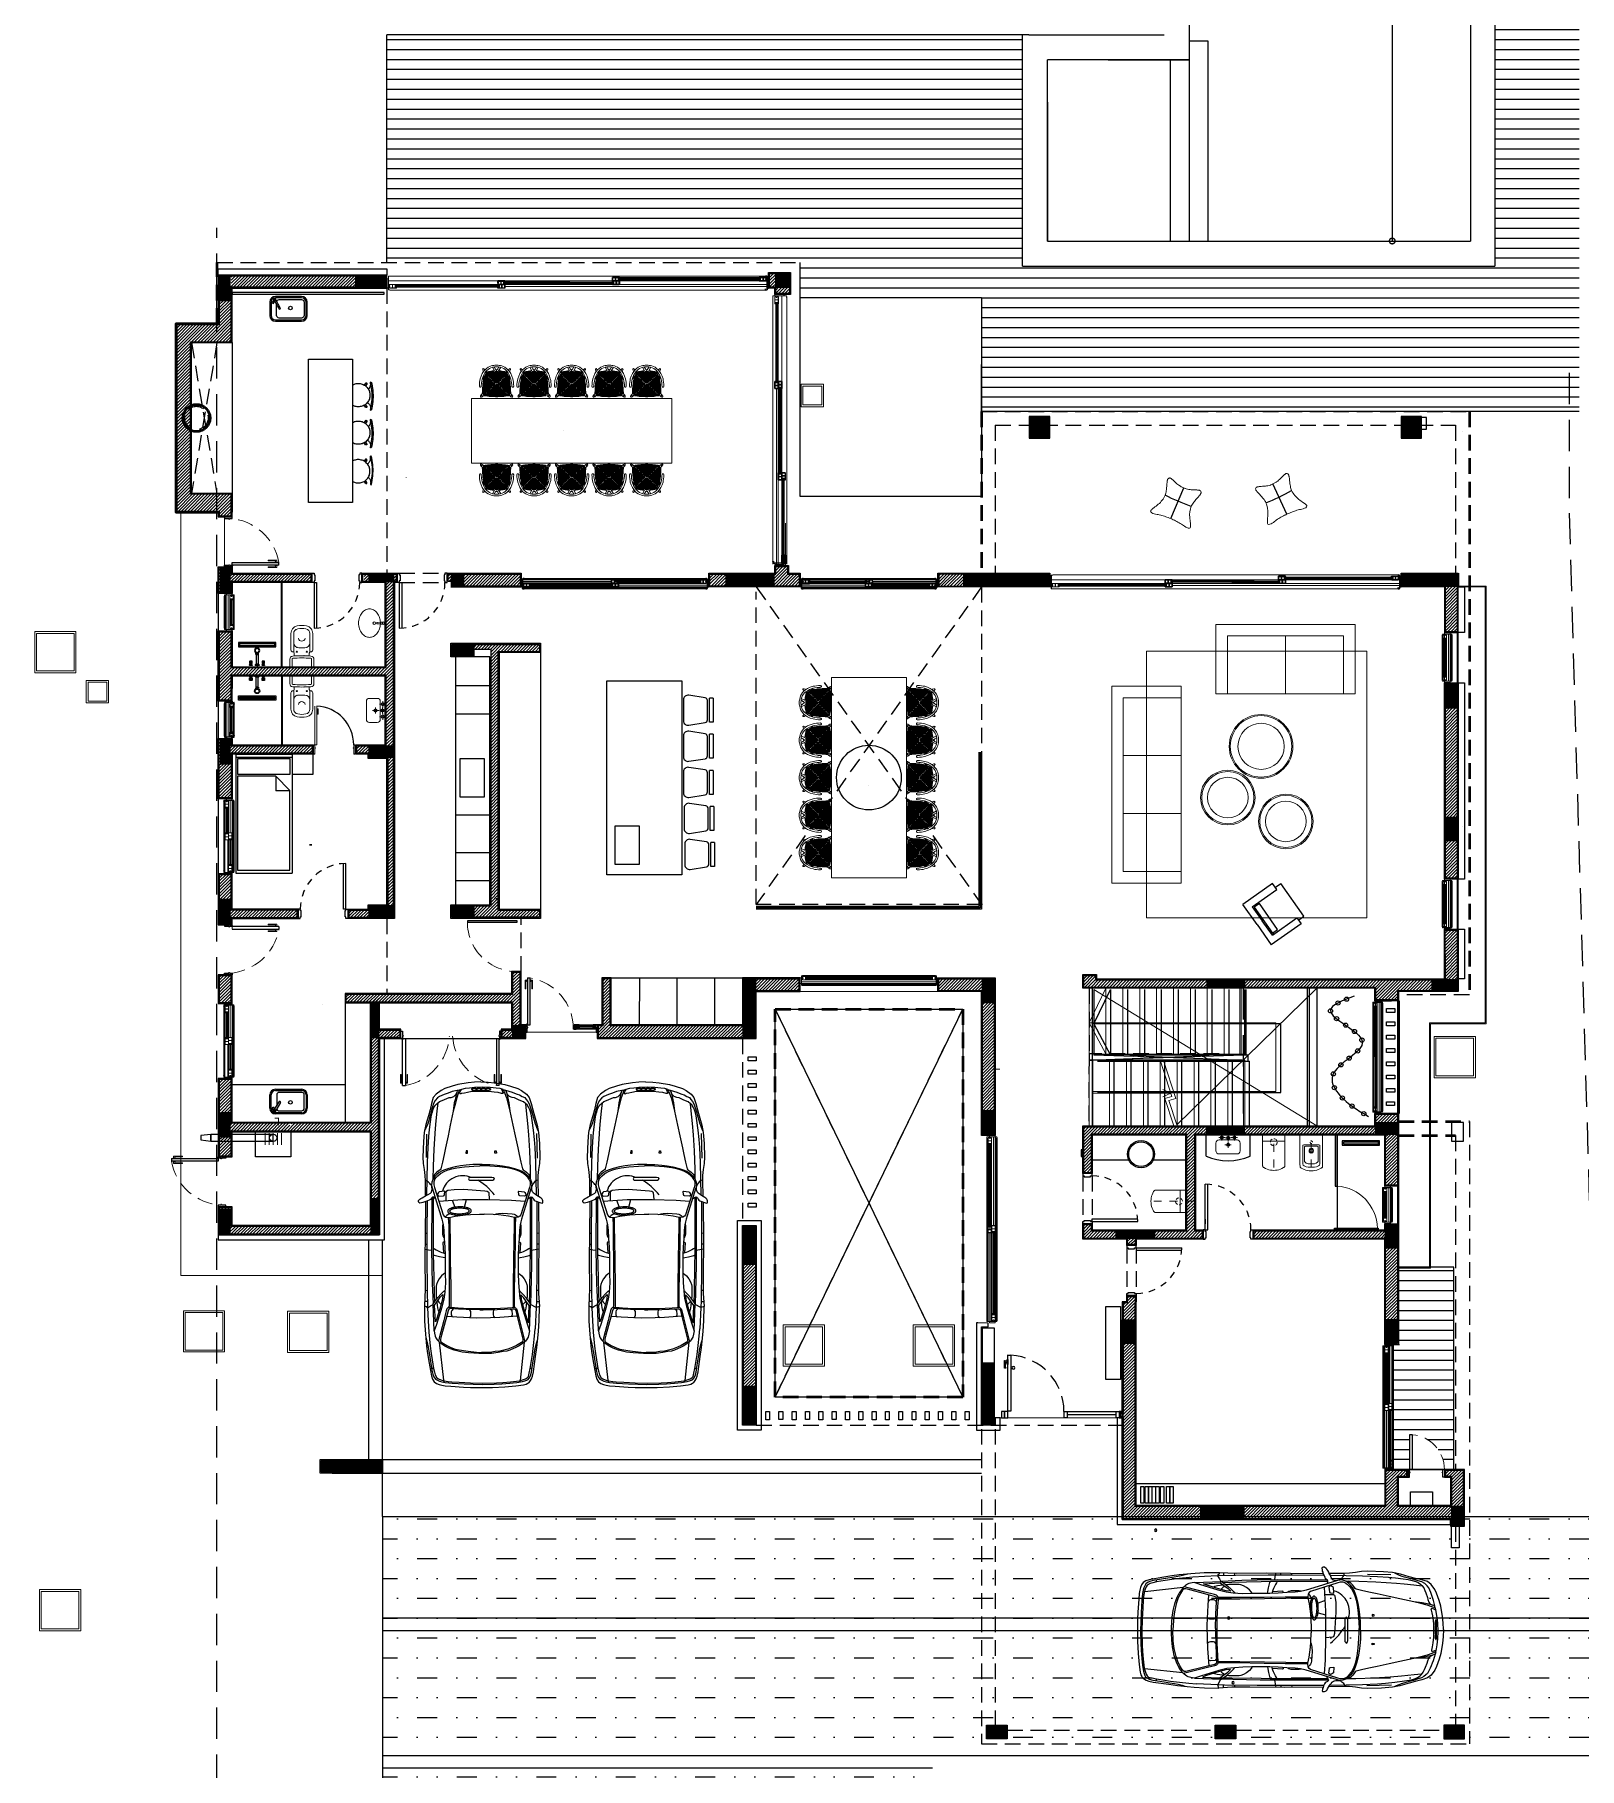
# Model space of a CAD drawing. Extents: x 233 to 569, y -241 to -74.
# Drawn here: x 280.85 to 305.54, y -190.55 to -162.83 of the extents above; entities that cross this region are included whole.
import ezdxf

# ---------------------------------------------------------------- set-up
doc = ezdxf.new("R2010")
doc.units = 0
doc.header["$MEASUREMENT"] = 0
for name, pattern in [('ACAD_ISO02W100', [15, 12, -3]), ('DASHED2', [9.525, 6.35, -3.175]), ('TRAZOS', [0.75, 0.5, -0.25])]:
    doc.linetypes.add(name, pattern=pattern)
doc.layers.get('0').update_dxf_attribs({"linetype": 'CONTINUOUS', "lineweight": 50})
doc.layers.get('DEFPOINTS').update_dxf_attribs({"linetype": 'CONTINUOUS'})
for name, color, linetype in [('00 - Muebles', 253, 'CONTINUOUS'), ('2D 00 TERRENO RETIROS', 205, 'CONTINUOUS'), ('2D N 0 INST SANIT AGUA CALIENTE', 10, 'DASHED2'), ('2D N 0 INST SANIT AGUA FRIA', 170, 'DASHED2'), ('2D N 0 PB ABER CORTE', 1, 'CONTINUOUS'), ('2D N 0 PB AMOB COCINAS LAVADEROS', 6, 'CONTINUOUS'), ('2D N 0 PB DECO AUTOS', 211, 'CONTINUOUS'), ('2D N 0 PB DECO MUEBLES', 251, 'CONTINUOUS'), ('2D N 0 PB INST CALEF TERMOSTATOS', 1, 'CONTINUOUS'), ('2D N 0 PB INST SANIT ART', 7, 'CONTINUOUS'), ('2D N 0 PB MADERAS VERTICALES FACHADA', 135, 'CONTINUOUS'), ('2D N 0 PB MUROS MAMP', 1, 'CONTINUOUS'), ('2D N 0 PB MUROS MAMP HATCH', 10, 'CONTINUOUS'), ('2D N 0 PB MUROS REVOQUES', 7, 'CONTINUOUS'), ('2D N 0 PB PROYECCIONES', 7, 'CONTINUOUS'), ('2D N 0 PB REVESTIMIENTO MURETE PIEDRA', 5, 'CONTINUOUS'), ('2D N 0 PB SOLADO ACCESO SEMICUB FRENTE', 4, 'CONTINUOUS'), ('2D N 0 PB SOLADO ACCESO VEHICULAR', 9, 'CONTINUOUS'), ('2D N 0 PB SOLADO DECK EXTERIOR', 9, 'CONTINUOUS'), ('2D N 00 EST PL COL BORDES', 7, 'CONTINUOUS'), ('2D N 00 EST PL COL HATCH', 92, 'CONTINUOUS'), ('2D N 00 EST PL ESCALERA SUBSUELO', 200, 'CONTINUOUS'), ('2D N 1 PA ESCALERA', 254, 'CONTINUOUS'), ('2D N 1 PA INST SANIT CLOACAL SECUNDARIA', 36, 'CONTINUOUS'), ('2D N 2 TECHOS LINEAS VISTA PISO 1', 45, 'CONTINUOUS'), ('3D TERRNO NATURAL', 73, 'CONTINUOUS'), ('410 - CLOACAL SECUNDARIA', 36, 'CONTINUOUS')]:
    doc.layers.add(name, color=color, linetype=linetype)
for name, color, linetype, lineweight in [('00 ARTEFACTOS SANITARIOS', 7, 'CONTINUOUS', 5), ('2D N 0 PB ABER VISTA', 1, 'CONTINUOUS', 9), ('2D N 0 PB CIELORRASOS LINEAS', 172, 'CONTINUOUS', 9), ('2D N 0 PB ESCALERA', 1, 'CONTINUOUS', 9), ('2D N 0 PB INST CALEF 1 CIRC ESPIRAL', 7, 'CONTINUOUS', 0), ('2D N 0 PB INST CALEF CIRCUITO ADIC', 102, 'CONTINUOUS', 0), ('2D N 0 PB SOLADO PERIMETRAL EXTERIOR', 254, 'CONTINUOUS', 9), ('2D VER BORRAR', 241, 'CONTINUOUS', 0)]:
    doc.layers.add(name, color=color, linetype=linetype, lineweight=lineweight)
doc.layers.get('2D N 0 INST SANIT AGUA FRIA').off()
doc.layers.get('2D N 1 PA INST SANIT CLOACAL SECUNDARIA').off()
doc.styles.add('COTAS', font='bahnschrift.ttf', dxfattribs={"width": 0.7})
doc.dimstyles.new('cotas', dxfattribs={"dimtxt": 0.22, "dimasz": 0.18, "dimexe": 0.15, "dimexo": 0.0625, "dimgap": 0.0625, "dimtad": 1, "dimzin": 4, "dimdsep": 46, "dimtxsty": 'COTAS', "dimblk": 'DOTSMALL', "dimcen": 2.5, "dimse1": 1, "dimse2": 1, "dimclrd": 256, "dimclre": 256, "dimclrt": 256, "dimaunit": 1, "dimadec": 3, "dimazin": 0, "dimtfac": 1, "dimtix": 1, "dimtmove": 0, "dimatfit": 3, "dimldrblk": 'DOT', "dimfxl": 1, "dimarcsym": 0})
pattern_1 = [(45, (280.611325, -54.484004), (-0.025, 0.025), [])]
pattern_2 = [(45, (302.563596, -186.29379), (-0.025, 0.025), [])]
pattern_3 = [(45, (280.679685, -54.484004), (-0.025, 0.025), [])]
pattern_4 = [(90, (280.6113246, -54.4840044), (-0.00635, 2e-18), []), (180, (280.6113246, -54.4840044), (-2e-18, -0.00635), [])]
pattern_5 = [(90, (280.6113246, -54.634077), (-0.00635, 2e-18), []), (180, (280.6113246, -54.634077), (-2e-18, -0.00635), [])]
pattern_6 = [(0, (280.61132, -54.484), (0, 0.15875), [])]

msp = doc.modelspace()

# ---------------------------------------------------------------- blocks, each defined once
blk = doc.blocks.new('A$C223769EB')
for p, q in [((0, 900), (1900, 900)), ((0, 0), (0, 900)), ((46, 0), (46, 900)), ((321, 872), (73, 872)), ((73, 872), (73, 28)), ((321, 28), (321, 872)), ((578, 863), (349, 643)), ((1855, 863), (578, 863)), ((587, 863), (587, 643)), ((1855, 28), (1855, 863)), ((1900, 0), (1900, 900)), ((349, 643), (587, 643)), ((349, 643), (349, 28)), ((0, 0), (1900, 0)), ((73, 28), (321, 28)), ((349, 28), (1855, 28))]:
    blk.add_line(p, q)
blk = doc.blocks.new('ca_ba_de09')
for p, q in [((1, 0), (-1, 0)), ((0.5, 11.9), (0, 11.9)), ((0, 11.9), (0, 8.1)), ((0.5, 8.1), (0, 8.1)), ((1, 3.3), (0, 3.3)), ((0, 3.3), (0, -3.3)), ((0.5, 11.9), (0.5, 8.1)), ((1, 3.3), (1, -3.3)), ((2, 8.6), (2, 11.4)), ((2.4, 10.8), (2, 10.8)), ((2.4, 9.2), (2, 9.2)), ((2, 2), (2, -2)), ((17.5, 1.5), (2, 1.5)), ((2.7, 10.9), (2.4, 10.9)), ((2.4, 10.9), (2.4, 9.1)), ((2.7, 9.1), (2.4, 9.1)), ((2.7, 10.9), (2.7, 9.1)), ((3, 10.4), (2.7, 10.4)), ((3, 9.6), (2.7, 9.6)), ((3, 8.1), (3, 11.9)), ((17.5, -2), (17.5, 2)), ((17.8, 2.2), (19, 2.2)), ((19.2, -2), (19.2, 2)), ((1, -3.3), (0, -3.3)), ((0.5, -8.1), (0, -8.1)), ((0, -8.1), (0, -11.9)), ((0.5, -11.9), (0, -11.9)), ((0.5, -8.1), (0.5, -11.9)), ((17.5, -1.5), (2, -1.5)), ((2, -11.4), (2, -8.6)), ((2.4, -9.2), (2, -9.2)), ((2.4, -10.8), (2, -10.8)), ((2.7, -9.1), (2.4, -9.1)), ((2.4, -9.1), (2.4, -10.9)), ((2.7, -10.9), (2.4, -10.9)), ((2.7, -9.1), (2.7, -10.9)), ((3, -9.6), (2.7, -9.6)), ((3, -10.4), (2.7, -10.4)), ((3, -11.9), (3, -8.1)), ((17.7, -2.2), (19, -2.2))]:
    blk.add_line(p, q)
for points in [[(0.4, 10), (-0.4, 10)], [(0.5, 11.9), (2, 11.4)], [(0.5, 8.1), (2, 8.6)], [(0.4, -10), (-0.4, -10)], [(0.5, -8.1), (2, -8.6)], [(0.5, -11.9), (2, -11.4)]]:
    blk.add_lwpolyline(points)
for points in [[(3, 11.9), (6.6, 11.9, -0.414214), (7, 11.5), (7, 8.5, -0.414214), (6.6, 8.1), (3, 8.1)], [(3.5, 10.5), (5.9, 10.5, 0.414214), (6.3, 11), (6.3, 11, 0.414214), (5.9, 11.5), (3.5, 11.5)], [(3.5, 8.7), (5.9, 8.7, 0.414214), (6.3, 9.2), (6.3, 9.2, 0.414214), (5.9, 9.7), (3.5, 9.7)], [(3, -8.1), (6.6, -8.1, -0.414214), (7, -8.5), (7, -11.5, -0.414214), (6.6, -11.9), (3, -11.9)], [(3.5, -9.5), (5.9, -9.5, 0.414214), (6.3, -9), (6.3, -9, 0.414214), (5.9, -8.5), (3.5, -8.5)], [(3.5, -11.3), (5.9, -11.3, 0.414214), (6.3, -10.8), (6.3, -10.8, 0.414214), (5.9, -10.3), (3.5, -10.3)]]:
    blk.add_lwpolyline(points, format="xyb")
for radius in [4.12, 3.12]:
    blk.add_circle((24, 0), radius)
for centre, radius, start, end in [((3.1, 3.9), 2.2, 195.6155, 239.4797), ((17.8, 2), 0.25, 83.7052, 173.325), ((19, 2), 0.2, 0, 90), ((18.2, 5.2), 3.7, 285.9939, 316.8614), ((3.1, -3.9), 2.2, 120.5203, 164.3845), ((17.8, -2), 0.25, 180, 265.3127), ((19, -2), 0.2, 270, 0), ((18.8, -5.9), 3.8, 52.1831, 83.3278)]:
    blk.add_arc(centre, radius, start, end)
blk = doc.blocks.new('ca_mueb_silla105')
for p, q in [((-19.2, 0), (-19.2, -5.9)), ((-19.2, 0), (19.2, 0)), ((19.2, 0), (19.2, -5.9)), ((-19.8, -12.6), (-24, -38.8)), ((19.2, -5.9), (-19.2, -5.9)), ((15.4, -8.9), (-15.4, -8.9)), ((24, -38.8), (19.8, -12.6)), ((-16.7, -47.4), (16.7, -47.4))]:
    blk.add_line(p, q)
for centre, radius, start, end in [((-15.4, -13.3), 4.44, 90, 170.8898), ((15.4, -13.3), 4.44, 9.1102, 90), ((-16.7, -40), 7.4, 170.8898, 270), ((16.7, -40), 7.4, 270, 9.1102)]:
    blk.add_arc(centre, radius, start, end)
blk = doc.blocks.new('ca_auto103')
for p, q in [((-149.9, 84), (-165.8, 81.3)), ((-138.2, 85.6), (-149.9, 84)), ((-135, 84), (-140.3, 82.9)), ((-119.5, 87.2), (-138.2, 85.6)), ((-130.7, 85), (-135, 84)), ((-124.3, 86.6), (-130.7, 85)), ((-98.3, 88.8), (-119.5, 87.2)), ((-73.8, 88.8), (-98.3, 88.8)), ((-77, 84), (-97.7, 82.9)), ((-74.8, 86.1), (-77, 84.5)), ((-48.2, 84.5), (-77, 84)), ((-77, 84.5), (-77, 84)), ((-77, 84), (-73.8, 79.2)), ((-73.8, 88.8), (-74.8, 86.1)), ((-47.2, 87.7), (-73.8, 88.8)), ((-66.8, 84.2), (-66.8, 88.2)), ((-49.8, 84.5), (-49.3, 87.7)), ((3.9, 85), (-48.2, 84.5)), ((1.3, 88.2), (-47.2, 87.7)), ((39.6, 87.7), (1.3, 88.2)), ((42.3, 85), (3.9, 85)), ((15.1, 82.4), (15.7, 85)), ((15.7, 85), (16.2, 87.7)), ((24.2, 85), (24.2, 87.7)), ((92.7, 87.2), (39.6, 87.7)), ((41.7, 85), (41.7, 87.7)), ((93.7, 84.5), (42.3, 85)), ((90.2, 96.2), (91.2, 97.8)), ((90.7, 93.6), (90.2, 96.2)), ((91.2, 91.4), (90.7, 93.6)), ((91.2, 97.8), (92.3, 98.4)), ((91.8, 89.8), (91.2, 91.4)), ((92.8, 86.6), (91.8, 89.8)), ((92.3, 98.4), (94.4, 98.4)), ((93.9, 84), (92.8, 86.6)), ((95, 81.3), (93.9, 84)), ((94.4, 98.4), (96.6, 96.2)), ((96.6, 96.2), (97.6, 94.6)), ((97.6, 94.6), (98.7, 92.5)), ((98.7, 92.5), (100.3, 89.8)), ((100.3, 89.8), (101.3, 87.7)), ((125.8, 87.7), (101.3, 87.7)), ((101.3, 87.7), (103.5, 84)), ((102.9, 85), (155.1, 84)), ((103.5, 84), (104, 82.9)), ((124.2, 82.9), (125.3, 84.5)), ((125.3, 84.5), (125.8, 86.1)), ((134.3, 88.2), (125.8, 87.7)), ((125.8, 86.1), (125.8, 87.2)), ((143.9, 89.3), (134.3, 88.2)), ((153.5, 90.9), (143.9, 89.3)), ((163.6, 91.4), (153.5, 90.9)), ((155.1, 84), (179.1, 82.9)), ((200.3, 85.6), (163.1, 86.1)), ((188.6, 90.4), (163.6, 91.4)), ((203, 89.3), (188.6, 90.4)), ((215.8, 86.6), (203, 89.3)), ((209.9, 86.6), (206.8, 88.5)), ((212.1, 85.6), (209.9, 86.6)), ((214.2, 84.5), (212.1, 85.6)), ((218.4, 82.9), (214.2, 84.5)), ((229.6, 82.4), (215.8, 86.6)), ((-202, 55.8), (-202.6, 46.7)), ((-201, 61.1), (-202, 55.8)), ((-199.9, 65.4), (-201, 61.1)), ((-198.3, 69.6), (-199.9, 65.4)), ((-195.7, 73.3), (-198.3, 69.6)), ((-196.7, 55.8), (-197.3, 49.9)), ((-195.7, 61.1), (-196.7, 55.8)), ((-193, 58.4), (-196.2, 57.9)), ((-191.4, 76), (-195.7, 73.3)), ((-194.6, 64.8), (-195.7, 61.1)), ((-194.1, 57.4), (-195.1, 50.5)), ((-193, 68), (-194.6, 64.8)), ((-192.5, 62.7), (-194.1, 57.4)), ((-191.4, 71.2), (-193, 68)), ((-132, 65.3), (-193, 58.4)), ((-190.9, 66.4), (-192.5, 62.7)), ((-186.1, 77.6), (-191.4, 76)), ((-187.7, 73.9), (-191.4, 71.2)), ((-189.3, 69.1), (-190.9, 66.4)), ((-184.5, 71.7), (-189.3, 69.1)), ((-183.4, 75.5), (-187.7, 73.9)), ((-177.6, 79.2), (-186.1, 77.6)), ((-180.2, 72.8), (-184.5, 71.7)), ((-177, 77.1), (-183.4, 75.5)), ((-174.4, 74.4), (-180.2, 72.8)), ((-165.8, 81.3), (-177.6, 79.2)), ((-169.6, 78.1), (-177, 77.1)), ((-174.4, 74.4), (-174.4, 77.4)), ((-167.4, 75.5), (-174.4, 74.4)), ((-163.2, 79.2), (-169.6, 78.1)), ((-160.5, 76.5), (-167.4, 75.5)), ((-152.5, 80.8), (-163.2, 79.2)), ((-149.9, 78.1), (-160.5, 76.5)), ((-146.2, 81.9), (-152.5, 80.8)), ((-138.2, 79.7), (-149.9, 78.1)), ((-140.3, 82.9), (-146.2, 81.9)), ((-141.4, 49.9), (-138.2, 56.3)), ((-116.3, 81.9), (-138.2, 79.7)), ((-137.1, 57.9), (-138.2, 56.3)), ((-136, 55.8), (-137.6, 53.1)), ((-134.4, 61.6), (-137.1, 57.9)), ((-132.8, 61.1), (-136, 55.8)), ((-132.3, 64.8), (-134.4, 61.6)), ((-130.2, 63.2), (-132.8, 61.1)), ((-129.7, 67), (-132.3, 64.8)), ((-125.9, 65.4), (-130.2, 66.4)), ((-127.5, 63.2), (-130.2, 63.2)), ((-128.1, 68.5), (-129.7, 67)), ((-126.5, 69.6), (-128.1, 68.5)), ((-121.1, 61.6), (-127.5, 63.2)), ((-124.9, 70.7), (-126.5, 69.6)), ((-97.2, 57.9), (-125.9, 65.4)), ((-122.7, 71.7), (-124.9, 70.7)), ((-117.4, 72.8), (-122.7, 71.7)), ((-105.2, 57.4), (-121.1, 61.6)), ((-113.7, 73.3), (-117.4, 72.8)), ((-97.7, 82.9), (-116.3, 81.9)), ((-113.7, 73.3), (-70.6, 74.9)), ((-103.6, 69.6), (-113.7, 73.3)), ((-89.7, 53.1), (-105.2, 57.4)), ((-89.7, 65.4), (-103.6, 69.6)), ((-99.3, 71.2), (-72.7, 72.8)), ((-95.6, 69.6), (-99.3, 71.2)), ((-92.9, 56.8), (-97.2, 57.9)), ((-78.6, 64.3), (-95.6, 69.6)), ((-86, 55.2), (-92.9, 56.8)), ((-75.9, 61.1), (-89.7, 65.4)), ((-81.2, 67), (-82.8, 65.9)), ((-77, 68), (-81.2, 67)), ((-71.1, 62.2), (-78.6, 64.3)), ((-72.7, 68.5), (-77, 68)), ((-63.1, 57.9), (-75.9, 61.1)), ((-73.8, 79.2), (-71.6, 74.9)), ((-72.7, 72.8), (-66.8, 68.5)), ((-67.4, 69.1), (-72.7, 68.5)), ((-70.6, 63.2), (-71.1, 62.2)), ((-63.1, 60), (-71.1, 62.2)), ((-38.1, 76.5), (-70.6, 74.9)), ((-70.6, 74.9), (-66.8, 72.3)), ((-69.5, 64.3), (-70.6, 63.2)), ((-67.9, 65.9), (-69.5, 64.3)), ((-65.3, 67.5), (-67.9, 65.9)), ((-54.1, 73.3), (-67.4, 72.8)), ((-66.8, 72.3), (-60.5, 67.5)), ((-66.8, 68.5), (-59.9, 63.8)), ((-58.9, 70.1), (-63.2, 69.5)), ((-55.7, 59.5), (-63.1, 60)), ((-51.9, 56.3), (-63.1, 57.9)), ((-60.5, 67.5), (-55.1, 62.7)), ((-59.9, 63.8), (-55.7, 59.5)), ((-42.4, 70.1), (-58.9, 70.1)), ((-55.1, 62.7), (-50.3, 57.9)), ((-7.2, 74.4), (-54.1, 73.3)), ((-37, 55.2), (-51.9, 56.3)), ((-50.3, 57.9), (-50.3, 57.9)), ((-50.3, 57.9), (-49.3, 56.3)), ((-39.7, 69.6), (-42.4, 70.1)), ((-35.4, 68), (-39.7, 69.6)), ((-13.6, 77.1), (-38.1, 76.5)), ((-22.1, 55.8), (-37, 55.2)), ((-30.7, 65.4), (-35.4, 68)), ((-25.9, 61.6), (-30.7, 65.4)), ((-23.2, 58.4), (-25.9, 61.6)), ((-22.1, 56.8), (-23.2, 58.4)), ((-21.6, 55.8), (-22.1, 56.8)), ((6.6, 55.8), (-22.1, 55.8)), ((18.3, 77.6), (-13.6, 77.1)), ((7.7, 74.9), (-7.2, 74.4)), ((2.9, 55.8), (3.4, 59)), ((3.4, 59), (4.5, 64.8)), ((4.5, 64.8), (5.5, 69.1)), ((5.5, 69.1), (6.6, 73.3)), ((6.6, 73.3), (7.7, 74.9)), ((19.9, 56.3), (6.6, 55.8)), ((18.3, 74.9), (7.7, 74.9)), ((10.3, 57.4), (9.8, 55.8)), ((11.4, 61.1), (10.3, 57.4)), ((26.8, 59.5), (10.9, 58.4)), ((12.5, 63.8), (11.4, 61.1)), ((14.1, 67), (12.5, 63.8)), ((15.7, 70.1), (14.1, 67)), ((14.6, 77.6), (15.1, 82.4)), ((17.2, 72.8), (15.7, 70.1)), ((18.3, 74.9), (17.2, 72.8)), ((98.7, 77), (18.3, 77.6)), ((40.7, 74.9), (18.3, 74.9)), ((33.7, 57.4), (19.9, 56.3)), ((27.9, 59), (26.8, 59.5)), ((27.9, 56.8), (27.9, 59)), ((47.1, 57.9), (33.7, 57.4)), ((35.3, 57.9), (34.8, 57.4)), ((36.9, 59), (35.3, 57.9)), ((40.7, 60), (36.9, 59)), ((75.8, 74.9), (40.7, 74.9)), ((53.4, 60), (40.7, 60)), ((55.6, 59), (47.1, 57.9)), ((57.2, 59.5), (53.4, 60)), ((60.4, 60), (55.6, 59)), ((64.6, 61.1), (60.4, 60)), ((69.9, 62.7), (64.6, 61.1)), ((69.4, 57.4), (67.8, 54.7)), ((71.5, 59), (69.4, 57.4)), ((114.7, 76.5), (69.9, 62.7)), ((115.2, 72.8), (71.5, 59)), ((99.7, 74.9), (75.8, 74.9)), ((93.4, 65.9), (96, 27.6)), ((96, 79.2), (95, 81.3)), ((98.2, 77.6), (96, 79.2)), ((97.1, 71.2), (99.2, 72.8)), ((99.7, 76), (98.2, 77.6)), ((99.2, 72.8), (99.7, 73.9)), ((99.7, 73.9), (99.7, 76)), ((101.9, 67), (101.3, 65.9)), ((101.3, 65.9), (101.9, 58.4)), ((103.5, 68), (101.9, 67)), ((101.9, 58.4), (102.4, 57.4)), ((102.4, 57.4), (104, 56.8)), ((105.6, 67.5), (103.5, 68)), ((104, 82.9), (106.1, 79.2)), ((104, 56.8), (108.8, 56.3)), ((107.2, 66.4), (105.6, 67.5)), ((106.1, 79.2), (107.7, 77.6)), ((108.3, 65.4), (107.2, 66.4)), ((107.7, 77.6), (112.5, 76.5)), ((109.3, 56.8), (108.3, 65.4)), ((108.8, 56.3), (109.3, 56.8)), ((112.5, 76.5), (118.9, 77.6)), ((118.9, 77.6), (114.7, 76.5)), ((119.4, 73.9), (115.2, 72.8)), ((118.9, 77.6), (120, 79.2)), ((123.7, 77.1), (118.9, 77.6)), ((124.2, 73.9), (119.4, 73.9)), ((120, 79.2), (121.6, 80.3)), ((121.6, 80.3), (122.6, 81.3)), ((122.6, 81.3), (124.2, 82.9)), ((128, 75.5), (123.7, 77.1)), ((127.4, 72.8), (124.2, 73.9)), ((127.4, 72.8), (130.6, 70.7)), ((149.2, 74.9), (128, 75.5)), ((130.6, 73.9), (128, 75.5)), ((132.7, 72.3), (130.6, 73.9)), ((130.6, 70.7), (133.8, 67.5)), ((134.3, 73.9), (132.2, 75.5)), ((135.9, 69.1), (132.7, 72.3)), ((133.8, 67.5), (137.5, 63.2)), ((136.5, 72.3), (134.3, 73.9)), ((139.1, 65.4), (135.9, 69.1)), ((139.7, 69.1), (136.5, 72.3)), ((137.5, 63.2), (141.3, 56.3)), ((141.8, 60.6), (139.1, 65.4)), ((141.3, 67), (139.7, 69.1)), ((142.3, 65.4), (141.3, 67)), ((141.3, 56.3), (143.4, 50.5)), ((143.4, 56.3), (141.8, 60.6)), ((143.4, 63.8), (142.3, 65.4)), ((145, 62.7), (143.4, 63.8)), ((145.5, 49.9), (143.4, 56.3)), ((149.2, 61.6), (145, 62.7)), ((176.4, 73.9), (149.2, 74.9)), ((155.6, 60), (149.2, 61.6)), ((167.9, 57.4), (155.6, 60)), ((178.5, 55.2), (167.9, 57.4)), ((209.4, 71.7), (176.4, 73.9)), ((179.1, 82.9), (196.6, 81.9)), ((196.6, 81.9), (207.8, 80.8)), ((207.8, 80.8), (220, 79.2)), ((221.6, 70.7), (209.4, 71.7)), ((222.2, 81.9), (218.4, 82.9)), ((220, 79.2), (228, 78.1)), ((237.1, 69.1), (221.6, 70.7)), ((226.4, 80.8), (222.2, 81.9)), ((232.3, 79.2), (226.4, 80.8)), ((228, 78.1), (234.4, 76.5)), ((239.7, 79.7), (229.6, 82.4)), ((238.7, 77.6), (232.3, 79.2)), ((234.4, 76.5), (240.3, 74.9)), ((250.4, 67.5), (237.1, 69.1)), ((244, 76), (238.7, 77.6)), ((249.8, 77.6), (239.7, 79.7)), ((240.3, 74.9), (244, 73.3)), ((249.8, 74.4), (244, 76)), ((244, 73.3), (247.7, 70.7)), ((247.7, 70.7), (249.8, 68.5)), ((258.9, 74.9), (249.8, 77.6)), ((254.6, 71.7), (249.8, 74.4)), ((249.8, 68.5), (253, 64.8)), ((253, 64.8), (254.6, 60.6)), ((258.4, 68), (254.6, 71.7)), ((254.6, 60.6), (256.2, 56.8)), ((256.2, 56.8), (258.9, 49.4)), ((261, 64.8), (258.4, 68)), ((264.7, 70.1), (258.9, 74.9)), ((262.6, 61.1), (261, 64.8)), ((264.2, 57.4), (262.6, 61.1)), ((266.3, 51), (264.2, 57.4)), ((270.6, 62.2), (264.7, 70.1)), ((273.3, 56.3), (270.6, 62.2)), ((277.5, 44.6), (273.3, 56.3)), ((-202.6, 46.7), (-204.2, 26)), ((-197.8, 44.6), (-198.8, 25.4)), ((-197.3, 49.9), (-197.8, 44.6)), ((-196.2, 32.9), (-197.3, 14.8)), ((-195.7, 45.1), (-196.2, 32.9)), ((-195.1, 50.5), (-195.7, 45.1)), ((-149.3, 18), (-147.8, 28.6)), ((-147.8, 28.6), (-144.6, 41.4)), ((-143, 39.3), (-145.6, 26.5)), ((-144.6, 41.4), (-141.4, 49.9)), ((-140.3, 47.3), (-143, 39.3)), ((-137.6, 53.1), (-140.3, 47.3)), ((-93.5, 5.2), (-91.9, 37.1)), ((-91.9, 37.1), (-90.8, 53.1)), ((-90.8, 44.1), (-91.3, 43)), ((-89.7, 45.1), (-90.8, 44.1)), ((-81.8, 51), (-89.7, 53.1)), ((-88.1, 45.7), (-89.7, 45.1)), ((-83.3, 45.7), (-88.1, 45.7)), ((-81.8, 54.2), (-86, 55.2)), ((-81.2, 45.1), (-83.3, 45.7)), ((-78.6, 53.1), (-81.8, 54.2)), ((-79.1, 49.9), (-81.8, 51)), ((-78.6, 42.5), (-81.2, 45.1)), ((-79.6, 22.2), (-79.1, 34)), ((-78, 47.8), (-79.1, 49.9)), ((-79.1, 34), (-78, 47.8)), ((-77, 51.5), (-78.6, 53.1)), ((-77, 35), (-77.5, 26.5)), ((-76.4, 49.9), (-77, 51.5)), ((-75.9, 45.7), (-77, 35)), ((-74.3, 49.4), (-76.4, 50.5)), ((-76.4, 49.9), (-75.9, 45.7)), ((-41.3, 46.7), (-75.9, 46.7)), ((-53, 49.4), (-74.3, 49.4)), ((-2.4, 49.4), (-53, 49.4)), ((-1.9, 47.3), (-41.3, 46.7)), ((31.1, 49.9), (-2.4, 49.4)), ((32.2, 47.8), (-1.9, 47.3)), ((54, 49.9), (31.1, 49.9)), ((51.3, 48.3), (32.2, 47.8)), ((67.3, 48.3), (51.3, 48.3)), ((67.3, 50.5), (54, 49.9)), ((67.8, 54.7), (67.3, 50.5)), ((67.3, 50.5), (67.3, 48.9)), ((67.3, 48.9), (69.4, 39.3)), ((69.4, 54.2), (68.3, 55.2)), ((70.5, 53.1), (69.4, 54.2)), ((69.4, 39.3), (71.5, 23.3)), ((72.1, 50.5), (70.5, 53.1)), ((73.1, 47.3), (72.1, 50.5)), ((95, 44.6), (83.8, 40.3)), ((94.4, 54.2), (108.3, 54.2)), ((108.3, 54.2), (109.9, 53.1)), ((109.9, 53.1), (110.9, 51.5)), ((110.9, 51.5), (112, 41.4)), ((112, 41.4), (112.5, 26)), ((143.4, 50.5), (145, 45.1)), ((145, 45.1), (146.6, 37.1)), ((148.2, 39.8), (145.5, 49.9)), ((146.6, 37.1), (148.2, 24.9)), ((149.8, 30.8), (148.2, 39.8)), ((150.8, 22.2), (149.8, 30.8)), ((197.7, 51), (178.5, 55.2)), ((214.7, 47.3), (197.7, 51)), ((237.1, 42.5), (214.7, 47.3)), ((248.2, 39.8), (237.1, 42.5)), ((250.4, 40.9), (237.1, 42.5)), ((258.4, 37.1), (248.2, 39.8)), ((255.7, 39.8), (250.4, 40.9)), ((263.2, 38.2), (255.7, 39.8)), ((265.8, 34.5), (258.4, 37.1)), ((258.9, 49.4), (259.4, 46.2)), ((259.4, 46.2), (261, 41.9)), ((261, 41.9), (262.1, 40.3)), ((262.1, 40.3), (263.7, 38.7)), ((266.9, 37.1), (263.2, 38.2)), ((263.7, 38.7), (266.9, 37.1)), ((264.7, 30.8), (265.3, 31.8)), ((265.3, 29.2), (264.7, 30.8)), ((265.3, 31.8), (266.3, 32.4)), ((266.3, 24.9), (265.3, 29.2)), ((271.1, 32.9), (265.8, 34.5)), ((268.5, 44.6), (266.3, 51)), ((266.3, 32.4), (268.5, 31.3)), ((270.6, 36.1), (266.9, 37.1)), ((270.6, 36.1), (268.5, 44.6)), ((268.5, 31.3), (272.2, 29.2)), ((271.1, 32.9), (270.6, 36.1)), ((272.2, 29.7), (271.1, 32.9)), ((273.3, 23.8), (272.2, 29.7)), ((280.2, 35.5), (277.5, 44.6)), ((282.8, 19), (280.2, 35.5)), ((-204.2, 26), (-204.7, 14.8)), ((-204.7, 14.8), (-204.7, -4.9)), ((-198.8, 25.4), (-199.9, -3.8)), ((-197.3, 14.8), (-197.8, -4.9)), ((-150.4, 1.5), (-149.3, 18)), ((-150.4, -7), (-150.4, 1.5)), ((-147.8, 5.2), (-148.3, -2.8)), ((-146.7, 19), (-147.8, 5.2)), ((-145.6, 26.5), (-146.7, 19)), ((-92.9, -17.1), (-93.5, 5.2)), ((-92.4, 16.4), (-92.9, 17.5)), ((-90.8, 15.3), (-92.4, 16.4)), ((-89.2, 14.8), (-90.8, 15.3)), ((-82.8, 14.8), (-89.2, 14.8)), ((-80.2, 16.4), (-82.8, 14.8)), ((-80.2, -0.1), (-79.6, 22.2)), ((-77.5, 26.5), (-78, 14.3)), ((-78, 14.3), (-78, -23.5)), ((71.5, 23.3), (72.1, 14.8)), ((72.1, 14.8), (72.6, 0.4)), ((72.6, 0.4), (72.6, -7)), ((83.8, 24.9), (96, 21.7)), ((96, 27.6), (96, -12.9)), ((112.5, 26), (109.9, -8.1)), ((124.8, -0.1), (126.9, 3.1)), ((128, 17.5), (126.9, 15.9)), ((126.9, 15.9), (126.9, 14.3)), ((126.9, 14.3), (126.9, -20.9)), ((129, 18), (128, 17.5)), ((130.1, 17.5), (129, 18)), ((131.2, 15.9), (130.1, 17.5)), ((131.2, -19.3), (131.2, 15.9)), ((148.2, 24.9), (149.2, 9.5)), ((149.2, 9.5), (149.8, -0.1)), ((151.9, 11.1), (150.8, 22.2)), ((151.9, -3.8), (151.9, 11.1)), ((173.7, 21.8), (170.3, 22.3)), ((170.3, 22.3), (170.3, 19.6)), ((170.3, 19.6), (173.7, 19.9)), ((173.7, 19.9), (173.7, 21.8)), ((267.4, 20.1), (266.3, 24.9)), ((268.5, 12.7), (267.4, 20.1)), ((269, 6.8), (268.5, 12.7)), ((269, -14), (269, 6.8)), ((274.3, 16.9), (273.3, 23.8)), ((275.4, 8.9), (274.3, 16.9)), ((275.9, -4.9), (275.4, 8.9)), ((283.9, 8.9), (282.8, 19)), ((284.4, -1.7), (283.9, 8.9)), ((-204.7, -4.9), (-204.7, -20.3)), ((-204.7, -20.3), (-203.6, -40)), ((-199.9, -3.8), (-199.4, -23)), ((-199.4, -23), (-198.8, -35.2)), ((-197.8, -4.9), (-197.3, -26.7)), ((-197.3, -26.7), (-196.7, -36.8)), ((-149.9, -18.7), (-150.4, -7)), ((-148.8, -29.4), (-149.9, -18.7)), ((-147.8, -19.3), (-148.3, -2.8)), ((-147.2, -24.6), (-147.8, -19.3)), ((-146.2, -32), (-147.2, -24.6)), ((-92.4, -32), (-92.9, -17.1)), ((-91.9, -23), (-92.9, -24.1)), ((-90.3, -21.9), (-91.9, -23)), ((-88.1, -21.4), (-90.3, -21.9)), ((-83.3, -21.4), (-88.1, -21.4)), ((-81.2, -21.9), (-83.3, -21.4)), ((-79.6, -24.1), (-81.2, -21.9)), ((-80.2, -0.1), (-80.2, -5.4)), ((-80.2, -5.4), (-79.6, -27.8)), ((-78, -23.5), (-77.5, -33.1)), ((71.5, -29.9), (72.1, -21.4)), ((72.1, -21.4), (72.6, -7)), ((72.1, -23), (73.1, -26.7)), ((73.1, -26.7), (73.7, -29.9)), ((96, -12.9), (95, -50.7)), ((107.2, -14), (96, -15)), ((103.5, -23.5), (106.7, -20.9)), ((106.7, -20.9), (116.8, -10.8)), ((108.3, -13.4), (107.2, -14)), ((109.3, -11.8), (108.3, -13.4)), ((109.9, -8.1), (109.3, -11.8)), ((116.8, -10.8), (121, -5.4)), ((121, -5.4), (123.7, -1.7)), ((123.7, -1.7), (124.8, -0.1)), ((126.9, -20.9), (128, -22.5)), ((128, -22.5), (129.6, -23.5)), ((129.6, -23.5), (130.6, -22.5)), ((130.6, -22.5), (131.2, -19.3)), ((148.2, -31.5), (149.2, -16.1)), ((149.2, -16.1), (149.8, -6.5)), ((149.8, -6.5), (149.8, -0.1)), ((151.9, -16.6), (150.8, -27.8)), ((151.9, -3.8), (151.9, -16.6)), ((170.3, -26.3), (170.3, -23.6)), ((170.3, -23.6), (173.7, -23.9)), ((173.7, -25.8), (170.3, -26.3)), ((173.7, -23.9), (173.7, -25.8)), ((266.9, -29.4), (267.9, -23)), ((267.9, -23), (269, -14)), ((273.3, -32.6), (274.3, -26.2)), ((274.3, -26.2), (275.4, -16.6)), ((275.4, -16.6), (275.9, -4.9)), ((282.8, -23.5), (280.2, -40)), ((283.9, -13.4), (282.8, -23.5)), ((284.4, -1.7), (283.9, -13.4)), ((-203.6, -40), (-202, -57.6)), ((-198.8, -35.2), (-197.8, -48)), ((-197.8, -48), (-196.7, -59.2)), ((-196.7, -36.8), (-195.7, -49.1)), ((-195.7, -49.1), (-194.6, -58.7)), ((-147.2, -37.4), (-148.8, -29.4)), ((-146.2, -43.2), (-147.2, -37.4)), ((-143, -44.8), (-146.2, -32)), ((-144.6, -48), (-146.2, -43.2)), ((-142.4, -53.9), (-144.6, -48)), ((-140.3, -52.8), (-143, -44.8)), ((-140.8, -57.6), (-142.4, -53.9)), ((-137.6, -58.7), (-140.3, -52.8)), ((-90.3, -59.7), (-92.4, -32)), ((-89.7, -51.2), (-90.8, -50.1)), ((-88.1, -51.7), (-89.7, -51.2)), ((-80.7, -51.2), (-88.1, -51.7)), ((-78.6, -48), (-80.7, -51.2)), ((-80.7, -51.2), (-80.7, -51.2)), ((-79.6, -27.8), (-79.1, -39.5)), ((-79.1, -39.5), (-78.6, -53.9)), ((-78.6, -53.9), (-79.1, -56)), ((-77.5, -33.1), (-77, -44.3)), ((-77, -44.3), (-76.4, -51.7)), ((-76.4, -51.7), (-76.4, -55.5)), ((-41.3, -53.3), (-76.4, -53.3)), ((-73.8, -54.9), (-76.4, -55.5)), ((-47.7, -54.9), (-73.8, -54.9)), ((-2.4, -56), (-47.7, -54.9)), ((-1.9, -53.9), (-41.3, -53.3)), ((32.2, -54.4), (-1.9, -53.9)), ((51.3, -54.9), (32.2, -54.4)), ((67.3, -54.9), (51.3, -54.9)), ((67.3, -55.5), (69.4, -45.9)), ((69.4, -45.9), (71.5, -29.9)), ((72.6, -54.9), (71.5, -57.1)), ((73.1, -51.7), (72.6, -54.9)), ((74.2, -36.8), (73.1, -51.7)), ((73.7, -29.9), (74.2, -36.8)), ((95, -50.7), (93.4, -72)), ((143.4, -57.1), (145, -51.7)), ((145, -51.7), (146.6, -43.8)), ((148.2, -45.4), (145.5, -55.5)), ((146.6, -43.8), (148.2, -31.5)), ((149.8, -36.3), (148.2, -45.4)), ((150.8, -27.8), (149.8, -36.3)), ((214.7, -52.8), (197.7, -56.5)), ((237.1, -48), (214.7, -52.8)), ((248.2, -45.4), (237.1, -48)), ((250.4, -46.4), (237.1, -48)), ((258.4, -42.7), (248.2, -45.4)), ((255.7, -45.4), (250.4, -46.4)), ((263.2, -43.8), (255.7, -45.4)), ((265.8, -40), (258.4, -42.7)), ((258.4, -55.5), (259.4, -51.7)), ((259.4, -51.7), (261, -47.5)), ((261, -47.5), (262.1, -45.9)), ((262.1, -45.9), (263.7, -44.3)), ((266.9, -42.7), (263.2, -43.8)), ((263.7, -44.3), (266.9, -42.7)), ((265.8, -34.7), (266.9, -29.4)), ((265.8, -36.3), (265.8, -34.7)), ((266.3, -37.4), (265.8, -36.3)), ((272.2, -37.4), (265.8, -40)), ((272.7, -34.7), (266.3, -37.4)), ((267.9, -51.7), (266.3, -55.5)), ((271.1, -41.1), (266.9, -42.7)), ((269.5, -46.4), (267.9, -51.7)), ((271.1, -41.1), (269.5, -46.4)), ((272.2, -37.4), (271.1, -41.1)), ((272.2, -37.4), (273.3, -32.6)), ((277.5, -49.1), (273.3, -60.8)), ((280.2, -40), (277.5, -49.1)), ((-202, -57.6), (-200.4, -69.8)), ((-200.4, -69.8), (-199.4, -74.1)), ((-199.4, -74.1), (-197.8, -76.8)), ((-197.8, -76.8), (-196.7, -78.9)), ((-196.7, -59.2), (-195.1, -68.2)), ((-196.7, -78.9), (-193.5, -81)), ((-193.5, -64.5), (-195.7, -64)), ((-195.1, -68.2), (-194.1, -72)), ((-194.6, -58.7), (-194.1, -63.5)), ((-194.1, -63.5), (-191.9, -69.8)), ((-194.1, -72), (-193, -75.2)), ((-132.3, -70.9), (-193.5, -64.5)), ((-193.5, -81), (-190.9, -82.6)), ((-193, -75.2), (-191.9, -77.3)), ((-191.9, -69.8), (-190.9, -73)), ((-191.9, -77.3), (-189.8, -78.9)), ((-190.9, -73), (-189.3, -75.7)), ((-190.9, -82.6), (-186.6, -84.2)), ((-189.8, -78.9), (-186.1, -81)), ((-189.3, -75.7), (-187.1, -77.8)), ((-187.1, -77.8), (-181.8, -78.9)), ((-186.1, -81), (-180.2, -82.6)), ((-181.8, -78.9), (-174.4, -80.5)), ((-180.2, -82.6), (-172.8, -83.7)), ((-174.4, -80.5), (-164.3, -82.1)), ((-174.4, -83.4), (-174.4, -80.5)), ((-164.3, -82.1), (-152, -84.2)), ((-138.7, -61.9), (-140.8, -57.6)), ((-136, -66.1), (-138.7, -61.9)), ((-136, -61.3), (-137.6, -58.7)), ((-132.8, -66.6), (-136, -61.3)), ((-132.3, -70.9), (-136, -66.1)), ((-130.2, -68.8), (-132.8, -66.6)), ((-131.8, -71.4), (-132.3, -70.9)), ((-130.2, -73), (-131.8, -71.4)), ((-129.7, -71.4), (-131.3, -72)), ((-127.5, -68.8), (-130.2, -68.8)), ((-128.1, -74.6), (-130.2, -73)), ((-127, -70.9), (-129.7, -71.4)), ((-125.9, -76.2), (-128.1, -74.6)), ((-121.1, -67.2), (-127.5, -68.8)), ((-97.2, -63.5), (-127, -70.9)), ((-123.8, -77.3), (-125.9, -76.2)), ((-119.5, -78.4), (-123.8, -77.3)), ((-103.6, -62.9), (-121.1, -67.2)), ((-113.7, -79.4), (-119.5, -78.4)), ((-102.5, -75.7), (-113.7, -79.4)), ((-113.7, -79.4), (-70.6, -81)), ((-90.8, -59.7), (-103.6, -62.9)), ((-88.7, -71.4), (-102.5, -75.7)), ((-96.1, -75.7), (-100.9, -77.8)), ((-100.9, -77.8), (-73.2, -78.9)), ((-92.9, -62.4), (-97.2, -63.5)), ((-79.1, -70.4), (-96.1, -75.7)), ((-86, -60.8), (-92.9, -62.4)), ((-81.2, -57.6), (-90.8, -59.7)), ((-74.8, -67.2), (-88.7, -71.4)), ((-81.8, -59.7), (-86, -60.8)), ((-77.5, -73.6), (-83.9, -72)), ((-78.6, -58.7), (-81.8, -59.7)), ((-79.1, -56), (-81.2, -57.6)), ((-71.6, -68.2), (-79.1, -70.4)), ((-77, -57.1), (-78.6, -58.7)), ((-73.2, -74.1), (-77.5, -73.6)), ((-76.4, -55.5), (-77, -57.1)), ((-76.4, -90.1), (-71.6, -81)), ((-62.1, -64), (-74.8, -67.2)), ((-67.4, -74.6), (-73.2, -74.1)), ((-73.2, -78.9), (-67.4, -74.6)), ((-63.7, -66.1), (-71.6, -68.2)), ((-71.1, -69.3), (-71.6, -68.2)), ((-70, -70.4), (-71.1, -69.3)), ((-70.6, -81), (-67.4, -78.9)), ((-52.5, -81.5), (-70.6, -81)), ((-68.4, -72), (-70, -70.4)), ((-65.8, -73.6), (-68.4, -72)), ((-67.4, -74.6), (-60.5, -69.8)), ((-67.4, -78.9), (-61, -74.1)), ((-54.1, -79.4), (-67.4, -78.9)), ((-56.2, -65.6), (-63.7, -66.1)), ((-58.9, -75.7), (-62.6, -75.2)), ((-49.8, -62.9), (-62.1, -64)), ((-61, -74.1), (-55.7, -69.3)), ((-60.5, -69.8), (-56.2, -65.6)), ((-42.4, -75.7), (-58.9, -75.7)), ((-55.7, -69.3), (-50.9, -64.5)), ((-7.2, -80), (-54.1, -79.4)), ((-8.8, -82.6), (-52.5, -81.5)), ((-50.9, -64.5), (-49.8, -62.9)), ((-50.9, -64.5), (-50.9, -64.5)), ((-36.5, -61.9), (-49.8, -62.9)), ((-39.7, -75.2), (-42.4, -75.7)), ((-35.4, -73.6), (-39.7, -75.2)), ((-22.1, -61.3), (-36.5, -61.9)), ((-30.7, -70.9), (-35.4, -73.6)), ((-25.9, -67.2), (-30.7, -70.9)), ((-23.2, -64), (-25.9, -67.2)), ((-22.1, -62.4), (-23.2, -64)), ((-21.6, -61.3), (-22.1, -62.4)), ((6.6, -61.3), (-22.1, -61.3)), ((36.9, -82.6), (-8.8, -82.6)), ((7.7, -80.5), (-7.2, -80)), ((31.1, -56.5), (-2.4, -56)), ((2.9, -61.3), (3.4, -64.5)), ((3.4, -64.5), (4.5, -70.4)), ((4.5, -70.4), (5.5, -74.6)), ((5.5, -74.6), (6.6, -78.9)), ((19.9, -61.9), (6.6, -61.3)), ((6.6, -78.9), (7.7, -80.5)), ((18.3, -80.5), (7.7, -80.5)), ((10.3, -62.9), (9.8, -61.3)), ((11.4, -66.6), (10.3, -62.9)), ((26.8, -65), (10.9, -64)), ((12.5, -69.3), (11.4, -66.6)), ((14.1, -72.5), (12.5, -69.3)), ((15.7, -75.7), (14.1, -72.5)), ((16.2, -91.1), (14.6, -82.6)), ((17.2, -78.4), (15.7, -75.7)), ((18.3, -80.5), (17.2, -78.4)), ((40.7, -80.5), (18.3, -80.5)), ((33.7, -62.9), (19.9, -61.9)), ((27.9, -64.5), (26.8, -65)), ((27.9, -62.4), (27.9, -64.5)), ((54, -56.5), (31.1, -56.5)), ((47.1, -63.5), (33.7, -62.9)), ((35.3, -63.5), (34.8, -62.9)), ((36.9, -64.5), (35.3, -63.5)), ((40.7, -65.6), (36.9, -64.5)), ((100.1, -82.6), (36.9, -82.6)), ((53.4, -65.6), (40.7, -65.6)), ((75.8, -80.5), (40.7, -80.5)), ((55.6, -64.5), (47.1, -63.5)), ((57.2, -65), (53.4, -65.6)), ((67.3, -57.1), (54, -56.5)), ((60.4, -65.6), (55.6, -64.5)), ((64.6, -66.6), (60.4, -65.6)), ((69.9, -68.2), (64.6, -66.6)), ((67.3, -57.1), (67.3, -55.5)), ((67.8, -61.3), (67.3, -57.1)), ((68.9, -60.3), (67.8, -60.8)), ((69.4, -64), (67.8, -61.3)), ((70.5, -58.7), (68.9, -60.3)), ((71.5, -65.6), (69.4, -64)), ((114.7, -82.1), (69.9, -68.2)), ((71.5, -57.1), (70.5, -58.7)), ((115.2, -79.4), (71.5, -65.6)), ((99.5, -80.5), (75.8, -80.5)), ((97.1, -76.8), (99.2, -80)), ((99.2, -80), (100.3, -82.1)), ((100.3, -82.1), (99.7, -83.7)), ((101.3, -71.4), (101.9, -64)), ((101.9, -72.5), (101.3, -71.4)), ((101.9, -64), (102.4, -62.9)), ((103.5, -73.6), (101.9, -72.5)), ((102.4, -62.9), (104, -62.4)), ((105.6, -73), (103.5, -73.6)), ((104, -62.4), (108.8, -61.9)), ((107.2, -72), (105.6, -73)), ((108.3, -70.9), (107.2, -72)), ((109.3, -62.4), (108.3, -70.9)), ((108.8, -61.9), (109.3, -62.4)), ((109.9, -83.7), (112.5, -83.1)), ((112.5, -83.1), (118.9, -83.1)), ((118.9, -83.1), (114.7, -82.1)), ((119.4, -80.5), (115.2, -79.4)), ((120, -84.2), (116.8, -83.1)), ((123.7, -82.6), (118.9, -83.1)), ((124.2, -80.5), (119.4, -80.5)), ((128, -81), (123.7, -82.6)), ((127.4, -79.4), (124.2, -80.5)), ((127.4, -79.4), (130.6, -77.3)), ((130.6, -79.4), (128, -81)), ((144.5, -80.5), (129, -80.5)), ((130.6, -77.3), (133.8, -74.1)), ((132.7, -77.8), (130.6, -79.4)), ((135.9, -74.6), (132.7, -77.8)), ((136.5, -77.8), (132.7, -80.5)), ((133.8, -74.1), (137.5, -69.8)), ((139.1, -70.9), (135.9, -74.6)), ((139.7, -74.6), (136.5, -77.8)), ((137.5, -69.8), (141.3, -62.9)), ((141.8, -66.1), (139.1, -70.9)), ((141.3, -72.5), (139.7, -74.6)), ((141.3, -62.9), (143.4, -57.1)), ((142.3, -70.9), (141.3, -72.5)), ((143.4, -61.9), (141.8, -66.1)), ((143.4, -69.3), (142.3, -70.9)), ((145.5, -55.5), (143.4, -61.9)), ((145, -68.2), (143.4, -69.3)), ((173.7, -79.4), (144.5, -80.5)), ((149.2, -67.2), (145, -68.2)), ((155.6, -65.6), (149.2, -67.2)), ((167.9, -62.9), (155.6, -65.6)), ((178.5, -60.8), (167.9, -62.9)), ((199.3, -77.8), (173.7, -79.4)), ((197.7, -56.5), (178.5, -60.8)), ((217.4, -76.2), (199.3, -77.8)), ((237.6, -74.1), (217.4, -76.2)), ((222.2, -83.7), (229.6, -82.6)), ((236.5, -83.1), (228, -85.3)), ((229.6, -82.6), (234.9, -81.5)), ((234.9, -81.5), (239.7, -80)), ((244, -80.5), (236.5, -83.1)), ((249.3, -73), (237.6, -74.1)), ((249.8, -82.1), (239.2, -84.7)), ((239.7, -80), (242.9, -78.4)), ((242.9, -78.4), (247.2, -75.7)), ((249.3, -78.9), (244, -80.5)), ((247.2, -75.7), (249.3, -73.6)), ((249.3, -73.6), (252, -69.8)), ((253, -76.8), (249.3, -78.9)), ((258.9, -78.9), (249.8, -82.1)), ((252, -69.8), (254.1, -65.6)), ((256.2, -74.1), (253, -76.8)), ((254.1, -65.6), (255.7, -61.9)), ((255.7, -61.9), (258.4, -55.5)), ((258.9, -72), (256.2, -74.1)), ((261, -67.7), (258.9, -72)), ((264.7, -74.6), (258.9, -78.9)), ((263.2, -63.5), (261, -67.7)), ((264.7, -59.7), (263.2, -63.5)), ((266.3, -55.5), (264.7, -59.7)), ((270.6, -66.6), (264.7, -74.6)), ((273.3, -60.8), (270.6, -66.6)), ((-186.6, -84.2), (-179.7, -85.8)), ((-179.7, -85.8), (-171.2, -86.9)), ((-172.8, -83.7), (-162.1, -85.3)), ((-171.2, -86.9), (-163.2, -87.9)), ((-163.2, -87.9), (-154.7, -89)), ((-162.1, -85.3), (-153.1, -86.9)), ((-154.7, -89), (-140.8, -91.1)), ((-153.1, -86.9), (-145.6, -87.9)), ((-152, -84.2), (-137.6, -85.8)), ((-145.6, -87.9), (-139.8, -89)), ((-140.8, -91.1), (-125.4, -92.7)), ((-139.8, -89), (-133.4, -90.6)), ((-137.6, -85.8), (-122.7, -87.4)), ((-133.4, -90.6), (-129.1, -92.2)), ((-125.4, -92.7), (-114.2, -93.8)), ((-122.7, -87.4), (-110.5, -88.5)), ((-114.2, -93.8), (-97.7, -94.9)), ((-76.4, -90.1), (-110.5, -88.5)), ((-97.7, -94.9), (-74.8, -95.4)), ((-65.8, -90.6), (-76.4, -90.1)), ((-74.8, -95.4), (-76.4, -90.1)), ((-54.1, -93.8), (-74.8, -95.4)), ((-67.4, -94.9), (-67.4, -90.6)), ((-13.6, -91.1), (-65.8, -90.6)), ((-25.3, -93.8), (-54.1, -93.8)), ((-49.3, -93.8), (-49.3, -90.8)), ((30, -94.3), (-25.3, -93.8)), ((26.3, -91.1), (-13.6, -91.1)), ((16.7, -94.3), (16.2, -91.1)), ((25.2, -94.3), (24.2, -91.1)), ((93, -91.1), (26.3, -91.1)), ((91.8, -93.8), (30, -94.3)), ((41.7, -94.3), (42.3, -91.1)), ((90.7, -97.5), (90.2, -99.6)), ((90.2, -99.6), (90.7, -100.7)), ((91.2, -95.9), (90.7, -97.5)), ((90.7, -100.7), (93.9, -100.7)), ((91.8, -94.3), (91.2, -95.9)), ((92.8, -91.7), (91.8, -94.3)), ((93.9, -88.5), (92.8, -91.7)), ((95, -86.9), (93.9, -88.5)), ((93.9, -100.7), (95.5, -100.2)), ((96.6, -85.8), (95, -86.9)), ((95.5, -100.2), (96.6, -99.6)), ((98.7, -84.7), (96.6, -85.8)), ((96.6, -99.6), (97.1, -99.1)), ((97.1, -99.1), (98.2, -98)), ((98.2, -98), (99.2, -96.5)), ((99.7, -83.7), (98.7, -84.7)), ((99.2, -96.5), (100.8, -93.8)), ((100.8, -93.8), (102.4, -91.1)), ((126.4, -92.7), (100.8, -93.3)), ((102.4, -91.1), (104, -89)), ((102.9, -90.6), (155.1, -89.5)), ((104, -89), (105.1, -87.4)), ((105.1, -87.4), (106.1, -85.8)), ((106.1, -85.8), (107.2, -85.3)), ((107.2, -85.3), (108.3, -84.2)), ((108.3, -84.2), (109.9, -83.7)), ((122.1, -85.8), (120, -84.2)), ((124.8, -87.9), (122.1, -85.8)), ((126.4, -90.6), (124.8, -87.9)), ((126.9, -92.7), (126.4, -90.6)), ((134.3, -92.7), (126.4, -92.7)), ((143.9, -93.8), (134.3, -92.7)), ((153.5, -95.4), (143.9, -93.8)), ((163.6, -95.9), (153.5, -95.4)), ((155.1, -89.5), (179.1, -88.5)), ((201.4, -90.6), (162, -91.7)), ((185.4, -95.4), (163.6, -95.9)), ((179.1, -88.5), (191.8, -87.4)), ((203, -93.8), (185.4, -95.4)), ((191.8, -87.4), (206.7, -85.8)), ((214.7, -91.7), (203, -93.8)), ((208.9, -91.7), (205.5, -93.3)), ((206.7, -85.8), (222.2, -83.7)), ((211.5, -90.6), (208.9, -91.7)), ((214.7, -89.5), (211.5, -90.6)), ((229.6, -87.4), (214.7, -91.7)), ((216.8, -88.5), (214.7, -89.5)), ((222.7, -86.9), (216.8, -88.5)), ((228, -85.3), (222.7, -86.9)), ((239.2, -84.7), (229.6, -87.4))]:
    blk.add_line(p, q)
for centre, major_axis, start_param, end_param in [((99.8, 27.2), (34.2, 0), -0.411784, 1.288838), ((123.8, 33.3), (37.3, 37.3), 2.300709, 2.37058), ((123.8, 33.3), (37.3, 37.3), 2.369992, 2.439863), ((118.7, 33.6), (-33.7, 33.7), 0.65573, 0.730577), ((118.7, 32.8), (33.7, 33.7), 2.43917, 2.514017), ((109.7, 34.8), (-27.3, 27.3), 0.570478, 0.656659), ((99.1, 37.2), (19.6, 19.6), 2.035488, 2.142902), ((89.4, 40.5), (-12.4, 12.4), 0.32129, 0.46765), ((126.7, 33.5), (-37.9, 37.9), 0.745421, 0.802601), ((126.7, 33.4), (37.9, 37.9), 2.372874, 2.430053), ((121.3, 33.7), (-34, 34), 0.684543, 0.746004), ((121.3, 33), (34, 34), 2.429504, 2.490965), ((111.7, 34.7), (27.2, 27.2), 2.184874, 2.2562), ((82.3, 44.1), (-6.75, 6.75), 0.107582, 0.327063), ((100.5, 36.7), (19.2, 19.2), 2.096107, 2.186344), ((90.1, 39.5), (11.6, 11.6), 1.972659, 2.099132), ((78.6, 47.1), (-3.32, 3.32), -0.23585, 0.11624), ((82.6, 42.6), (-5.82, 5.82), 0.208142, 0.408659), ((78.6, 45.3), (-2.44, 2.44), -0.136104, 0.222697), ((77.5, 48.9), (-1.87, 1.87), -0.755604, -0.241053), ((77.5, 46.8), (1.11, 1.11), 0.82966, 1.434461), ((77.4, 48.9), (1.87, 1.87), 0.269242, 0.783793), ((77.4, 46.8), (1.11, 1.11), 0.17024, 0.775042), ((76.3, 45.2), (-2.44, 2.44), 4.523574, 4.882376), ((76.4, 47.1), (-3.32, 3.32), 4.624306, 4.976396), ((72.4, 42.4), (-5.82, 5.82), 4.337585, 4.538102), ((65, 39.1), (-11.6, 11.6), 4.21795, 4.344423), ((72.7, 43.9), (6.75, 6.75), 5.984301, 6.203782), ((54.7, 35.9), (19.2, 19.2), 5.701545, 5.791782), ((65.7, 40.1), (12.4, 12.4), 5.843693, 5.990053), ((43.6, 33.6), (27.2, 27.2), 5.631672, 5.702998), ((34, 32.2), (34, 34), 5.571093, 5.632554), ((34.1, 31.5), (34, 34), 5.396932, 5.458393), ((28.6, 31.8), (37.9, 37.9), 5.514468, 5.571648), ((28.6, 31.8), (37.9, 37.9), 5.45781, 5.51499), ((56.1, 36.6), (-19.6, 19.6), 4.168465, 4.275879), ((45.6, 33.9), (27.3, 27.3), 5.654688, 5.740869), ((36.6, 32.5), (-33.7, 33.7), 4.009967, 4.084813), ((36.7, 31.6), (33.7, 33.7), 5.368147, 5.442994), ((31.5, 32), (-37.3, 37.3), 3.940788, 4.01066), ((31.5, 32), (-37.3, 37.3), 3.871478, 3.941349), ((109.7, 31.3), (-27.3, 27.3), 0.942293, 1.028474), ((99.2, 28.7), (-19.6, 19.6), 1.026882, 1.134296), ((89.6, 25.1), (-12.4, 12.4), 1.131304, 1.277664), ((111.8, 31.7), (-27.2, 27.2), 0.919283, 0.990609), ((100.6, 29.3), (-19.2, 19.2), 0.989156, 1.079393), ((82.6, 21.3), (-6.75, 6.75), 1.271872, 1.491354), ((90.3, 26.2), (-11.6, 11.6), 1.076357, 1.20283), ((82.9, 22.8), (5.82, 5.82), 2.766788, 2.967306), ((79, 18.1), (3.32, 3.32), 3.05351, 3.4056), ((79, 20), (2.44, 2.44), 2.952778, 3.311579), ((77.9, 16.4), (1.87, 1.87), 3.410854, 3.925405), ((77.9, 18.5), (-1.11, 1.11), 1.741037, 2.345838), ((77.9, 18.5), (1.11, 1.11), 3.971252, 4.576054), ((77.8, 16.4), (-1.87, 1.87), 2.385917, 2.900468), ((76.7, 20), (-2.44, 2.44), 3.005488, 3.36429), ((76.8, 18.1), (-3.32, 3.32), 2.905743, 3.257833), ((72.7, 22.6), (5.82, 5.82), 4.920585, 5.121102), ((65.2, 25.7), (11.6, 11.6), 5.114206, 5.240679), ((73, 21.2), (6.75, 6.75), 4.820011, 5.039493), ((54.8, 28.5), (-19.2, 19.2), 3.666903, 3.75714), ((43.6, 30.5), (-27.2, 27.2), 3.755671, 3.826997), ((65.9, 24.8), (-12.4, 12.4), 3.462861, 3.609222), ((56.2, 28.1), (19.6, 19.6), 5.177072, 5.284486), ((45.6, 30.4), (27.3, 27.3), 5.282872, 5.369053), ((285.1, 9.2), (-9.93, 9.93), 0.675426, 0.734529), ((286.7, 9.1), (-11.1, 11.1), 0.733982, 0.788939), ((286.7, 9.1), (11.1, 11.1), 2.359164, 2.414122), ((285.1, 9), (9.93, 9.93), 2.413595, 2.472699), ((284.9, 1.4), (9.82, 9.82), 2.23511, 2.294912), ((286.5, 1.3), (10.9, 10.9), 2.294222, 2.349837), ((286.5, 1.3), (10.9, 10.9), 2.349534, 2.40515), ((284.9, 1.2), (-9.82, 9.82), 0.833627, 0.893429), ((282.3, 9.6), (-7.94, 7.94), 0.607586, 0.67626), ((282.3, 8.7), (7.94, 7.94), 2.471883, 2.540557), ((282.2, 1.8), (-7.85, 7.85), 0.595691, 0.665152), ((279, 10.2), (5.57, 5.57), 2.092699, 2.179787), ((279, 8.1), (-5.57, 5.57), 0.968358, 1.055446), ((278.9, 2.4), (5.51, 5.51), 2.07983, 2.167855), ((276, 11), (-3.34, 3.34), 0.402229, 0.524848), ((275.9, 3.2), (3.31, 3.31), 1.959132, 2.082904), ((276, 7.2), (-3.34, 3.34), 1.052396, 1.175016), ((273.8, 11.9), (1.66, 1.66), 1.783884, 1.980155), ((273.8, 4.2), (-1.65, 1.65), 0.197595, 0.395154), ((273.8, 6.3), (1.66, 1.66), 2.738862, 2.935133), ((272.6, 12.7), (-0.673, 0.673), -0.129922, 0.228654), ((272.6, 4.9), (-0.677, 0.677), -0.145379, 0.213318), ((272.7, 5.5), (-0.673, 0.673), 1.3486, 1.707176), ((272.3, 13.1), (-0.291, 0.291), -0.75173, -0.128223), ((272.3, 5.4), (-0.297, 0.297), -0.762794, -0.144931), ((272.3, 5.1), (-0.291, 0.291), 1.705412, 2.328919), ((272.3, 13.1), (0.291, 0.291), 0.134747, 0.758254), ((272.3, 5.4), (-0.297, 0.297), -1.439251, -0.821388), ((272.3, 5.1), (0.291, 0.291), 3.960525, 4.584031), ((272, 12.7), (0.673, 0.673), 6.060989, 6.419565), ((272, 5), (-0.677, 0.677), 4.486639, 4.845337), ((272, 5.5), (-0.673, 0.673), 3.011671, 3.370246), ((270.8, 11.9), (1.66, 1.66), 5.880455, 6.076726), ((270.8, 4.2), (-1.65, 1.65), 4.304012, 4.501571), ((270.8, 6.3), (1.66, 1.66), 4.925477, 5.121748), ((268.6, 11), (3.34, 3.34), 5.764785, 5.887405), ((268.6, 7.2), (-3.34, 3.34), 3.543985, 3.666605), ((268.7, 3.3), (3.31, 3.31), 5.758088, 5.88186), ((265.6, 10.1), (-5.57, 5.57), 4.10995, 4.197038), ((265.6, 8), (-5.57, 5.57), 3.663496, 3.750584), ((265.7, 2.5), (5.51, 5.51), 5.672966, 5.760991), ((262.3, 9.5), (7.94, 7.94), 5.613347, 5.682022), ((262.3, 8.6), (-7.94, 7.94), 3.74905, 3.817725), ((262.4, 1.9), (7.85, 7.85), 5.605045, 5.674507), ((259.5, 9.2), (9.93, 9.93), 5.555308, 5.614411), ((259.5, 9), (9.93, 9.93), 5.387815, 5.446918), ((259.6, 1.6), (-9.82, 9.82), 3.97522, 4.035022), ((259.6, 1.4), (9.82, 9.82), 5.376703, 5.436505), ((257.9, 9.1), (11.1, 11.1), 5.500757, 5.555714), ((257.9, 9), (11.1, 11.1), 5.446371, 5.501328), ((258, 1.5), (10.9, 10.9), 5.491127, 5.546742), ((258, 1.5), (-10.9, 10.9), 3.865018, 3.920634), ((282.2, 0.9), (7.85, 7.85), 2.463453, 2.532914), ((282.2, -4.9), (-7.85, 7.85), 0.608679, 0.67814), ((284.9, -5.2), (9.82, 9.82), 2.248164, 2.307966), ((286.5, -5.3), (-10.9, 10.9), 0.736443, 0.792059), ((286.5, -5.3), (-10.9, 10.9), 0.791755, 0.847371), ((284.9, -5.4), (-9.82, 9.82), 0.84668, 0.906483), ((285.1, -13.1), (-9.93, 9.93), 0.668894, 0.727998), ((286.7, -13.2), (-11.1, 11.1), 0.727471, 0.782428), ((286.7, -13.2), (11.1, 11.1), 2.352654, 2.407611), ((285.1, -13.3), (9.93, 9.93), 2.407063, 2.466167), ((278.9, 0.3), (-5.51, 5.51), 0.960577, 1.048602), ((278.9, -4.3), (5.51, 5.51), 2.092991, 2.181016), ((282.2, -5.8), (7.85, 7.85), 2.476441, 2.545902), ((282.3, -12.7), (-7.94, 7.94), 0.601035, 0.66971), ((282.3, -13.6), (7.94, 7.94), 2.465332, 2.534007), ((278.9, -6.4), (-5.51, 5.51), 0.973737, 1.061762), ((279, -12.1), (5.57, 5.57), 2.086147, 2.173235), ((279, -14.2), (-5.57, 5.57), 0.961805, 1.048893), ((275.9, -0.5), (3.31, 3.31), 2.616496, 2.740268), ((275.9, -3.5), (-3.31, 3.31), 0.401325, 0.525097), ((275.9, -7.3), (-3.31, 3.31), 1.058688, 1.18246), ((276, -15), (3.34, 3.34), 2.616745, 2.739364), ((276, -11.2), (3.34, 3.34), 1.966577, 2.089196), ((273.7, -2.6), (1.65, 1.65), 1.781614, 1.979173), ((273.7, -1.4), (-1.65, 1.65), 1.162419, 1.359978), ((273.8, -10.3), (-1.66, 1.66), 0.206459, 0.40273), ((273.8, -8.2), (-1.65, 1.65), 1.175642, 1.373202), ((273.8, -15.9), (1.66, 1.66), 2.732234, 2.928505), ((272.6, -1.9), (0.677, 0.677), 1.437849, 1.796546), ((272.6, -2.2), (-0.677, 0.677), 1.345046, 1.703744), ((272.6, -9), (-0.677, 0.677), 1.357478, 1.716176), ((272.6, -16.7), (0.673, 0.673), 2.912939, 3.271515), ((272.7, -9.6), (-0.673, 0.673), -0.13638, 0.222196), ((272.3, -1.4), (0.297, 0.297), 0.821388, 1.439251), ((272.3, -2.6), (-0.297, 0.297), 1.702341, 2.320205), ((272.3, -9.1), (-0.291, 0.291), -0.758122, -0.134616), ((272.3, -9.4), (0.297, 0.297), 3.286523, 3.904386), ((272.3, -17.1), (0.291, 0.291), 3.269816, 3.893323), ((272.3, -1.4), (0.297, 0.297), 0.144931, 0.762794), ((272.3, -2.6), (-0.297, 0.297), 2.378799, 2.996662), ((272.3, -9.1), (0.291, 0.291), 0.128358, 0.751864), ((272.3, -9.4), (0.297, 0.297), 3.962981, 4.580844), ((272.3, -17.1), (-0.291, 0.291), 2.383339, 3.006845), ((271.9, -1.9), (0.677, 0.677), 6.069867, 6.428565), ((271.9, -2.2), (-0.677, 0.677), 2.996213, 3.354911), ((272, -16.7), (-0.673, 0.673), 3.005213, 3.363789), ((272, -9.6), (-0.673, 0.673), 4.483735, 4.842311), ((272, -9), (-0.677, 0.677), 3.008645, 3.367343), ((270.8, -2.6), (1.65, 1.65), 5.888031, 6.085591), ((270.8, -1.4), (1.65, 1.65), 4.909984, 5.107543), ((270.8, -8.2), (1.65, 1.65), 4.923207, 5.120766), ((270.8, -10.3), (-1.66, 1.66), 4.30303, 4.499301), ((270.8, -15.9), (-1.66, 1.66), 3.348052, 3.544323), ((268.6, -3.6), (3.31, 3.31), 5.771077, 5.894849), ((268.6, -0.5), (-3.31, 3.31), 3.529929, 3.653701), ((268.7, -7.3), (-3.31, 3.31), 3.542918, 3.66669), ((268.6, -11.2), (3.34, 3.34), 5.758173, 5.880793), ((268.6, -15), (-3.34, 3.34), 3.537373, 3.659993), ((265.6, 0.4), (5.51, 5.51), 5.221423, 5.309448), ((265.6, -4.4), (-5.51, 5.51), 4.11533, 4.203355), ((265.7, -6.5), (-5.51, 5.51), 3.663787, 3.751812), ((265.6, -12.1), (5.57, 5.57), 5.674194, 5.761282), ((265.6, -14.1), (5.57, 5.57), 5.22774, 5.314828), ((262.4, 1), (-7.85, 7.85), 3.737284, 3.806745), ((262.4, -5.1), (7.85, 7.85), 5.618033, 5.687494), ((262.4, -5.9), (-7.85, 7.85), 3.750271, 3.819733), ((262.3, -12.7), (7.94, 7.94), 5.607053, 5.675728), ((262.3, -13.5), (-7.94, 7.94), 3.742756, 3.811431), ((259.6, -5.4), (-9.82, 9.82), 3.988273, 4.048075), ((259.6, -5.6), (9.82, 9.82), 5.389756, 5.449558), ((259.5, -13), (-9.93, 9.93), 3.97786, 4.036963), ((259.5, -13.2), (-9.93, 9.93), 3.810367, 3.86947), ((258, -5.5), (10.9, 10.9), 5.504144, 5.55976), ((258, -5.5), (-10.9, 10.9), 3.878036, 3.933651), ((257.9, -13.1), (-11.1, 11.1), 3.92345, 3.978407), ((257.9, -13.1), (-11.1, 11.1), 3.869063, 3.924021)]:
    blk.add_ellipse(centre, major_axis=major_axis, ratio=1, start_param=start_param, end_param=end_param)
blk = doc.blocks.new('A$C508C7983-flat-3-flat-1-flat-1-flat-1')
at = {"layer": '00 ARTEFACTOS SANITARIOS'}
for p, q in [((0.005, 0.528), (0.005, 0.338)), ((0.005, 0.338), (0.005, 0.268)), ((0.05, 0.236), (0.05, 0.528)), ((0.23, 0.303), (0.13, 0.303)), ((0.31, 0.528), (0.31, 0.236)), ((0.355, 0.528), (0.355, 0.338)), ((0.355, 0.338), (0.355, 0.268)), ((-0.013, 0), (-0.013, 0.12)), ((0.023, 0), (0.023, 0.12)), ((0.037, 0.236), (0.04, 0.236)), ((0.323, 0.236), (0.32, 0.236)), ((0.336, 0), (0.336, 0.12)), ((0.372, 0), (0.372, 0.12)), ((0.372, 0), (-0.013, 0))]:
    blk.add_line(p, q, dxfattribs=at)
at = {"layer": '00 ARTEFACTOS SANITARIOS', "linetype": 'Continuous'}
for p, q in [((0.06, 0.216), (0.06, 0.172)), ((0.3, 0.216), (0.3, 0.172))]:
    blk.add_line(p, q, dxfattribs=at)
at = {"layer": '00 ARTEFACTOS SANITARIOS'}
for centre in [(0.1, 0.24), (0.26, 0.24)]:
    blk.add_circle(centre, 0.0085, dxfattribs=at)
for centre, radius, start, end in [((0.13, 0.528), 0.125, 101.4442, 180), ((0.13, 0.528), 0.08, 101.4442, 180), ((0.18, 0.281), 0.377, 78.5558, 101.4442), ((0.18, 0.281), 0.332, 78.5558, 101.4442), ((0.23, 0.528), 0.08, 0, 78.5558), ((0.23, 0.528), 0.125, 0, 78.5558), ((0.13, 0.383), 0.08, 180, 270), ((0.2, 0.463), 0.075, 187.256, 187.6058), ((0.183, 0.465), 0.0578, 191.6059, 267.3807), ((0.177, 0.465), 0.0578, 272.6193, 348.3941), ((0.23, 0.383), 0.08, 270, 0), ((0.16, 0.463), 0.075, 352.3942, 352.744), ((0.037, 0.12), 0.05, 94.1765, 180), ((0.037, 0.268), 0.032, 180, 270), ((0.037, 0.12), 0.014, 94.1765, 180), ((0.17, -1.696), 1.871, 89.6966, 94.1765), ((0.17, -1.696), 1.835, 89.6966, 94.1765), ((0.04, 0.216), 0.02, 0, 90), ((0.19, -1.696), 1.871, 85.8235, 90.3034), ((0.19, -1.696), 1.835, 85.8235, 90.3034), ((0.32, 0.216), 0.02, 90, 180), ((0.323, 0.268), 0.032, 270, 0), ((0.322, 0.12), 0.014, 0, 85.8235), ((0.322, 0.12), 0.05, 0, 85.8235)]:
    blk.add_arc(centre, radius, start, end, dxfattribs=at)
for p in [(0.025, 0.595), (0.278, 0.592), (0.255, 0.307), (0.145, 0.175), (0.356, 0.157)]:
    blk.add_point(p, dxfattribs=at)
blk = doc.blocks.new('A$C7EBA53EC-flat-2-flat-1-flat-1-flat-2')
at = {"layer": '00 ARTEFACTOS SANITARIOS'}
for p, q in [((-1.41, 1.152), (-1.697, 1.152)), ((-1.304, 0.854), (-1.804, 0.854)), ((-1.747, 1.102), (-1.747, 0.979)), ((-1.704, 0.89), (-1.604, 0.89)), ((-1.697, 0.929), (-1.41, 0.929)), ((-1.654, 0.94), (-1.654, 0.84)), ((-1.604, 1.005), (-1.504, 1.005)), ((-1.604, 0.894), (-1.504, 0.894)), ((-1.554, 1.055), (-1.554, 0.955)), ((-1.554, 0.944), (-1.554, 0.844)), ((-1.404, 0.89), (-1.504, 0.89)), ((-1.454, 0.94), (-1.454, 0.84)), ((-1.36, 0.979), (-1.36, 1.102))]:
    blk.add_line(p, q, dxfattribs=at)
for centre, radius in [((-1.654, 0.89), 0.025), ((-1.554, 1.005), 0.025), ((-1.554, 0.894), 0.025), ((-1.554, 1.005), 0.02), ((-1.454, 0.89), 0.025)]:
    blk.add_circle(centre, radius, dxfattribs=at)
for centre, start, end in [((-1.697, 1.102), 90, 180), ((-1.41, 1.102), 360, 90), ((-1.697, 0.979), 180, 270), ((-1.41, 0.979), 270, 360)]:
    blk.add_arc(centre, 0.05, start, end, dxfattribs=at)
blk = doc.blocks.new('bkf planta')
at = {"ltscale": 0.5}
blk.add_line((76.778, 151.811), (76.78, 151.279), dxfattribs=at)
at = {"lineweight": 13}
for points in [[(77.062, 151.689), (77.062, 151.689)], [(77.076, 151.716), (77.076, 151.716)], [(76.778, 151.279), (76.778, 151.279)], [(76.78, 151.279), (76.78, 151.279)]]:
    blk.add_lwpolyline(points, dxfattribs=at)
at = {"ltscale": 0.5}
blk.add_arc((76.803, 148.651), 2.861, 85.9277, 95.0333, dxfattribs=at)
at = {"lineweight": 18}
for points, knots in [([(76.444, 151.837), (76.439, 151.833), (76.433, 151.826), (76.434, 151.818), (76.434, 151.813), (76.439, 151.802), (76.441, 151.797), (76.448, 151.783), (76.455, 151.77), (76.462, 151.757), (76.477, 151.73), (76.493, 151.705), (76.507, 151.678), (76.533, 151.625), (76.553, 151.564), (76.552, 151.501)], [0, 0, 0, 0, 1, 1, 1, 2, 2, 2, 3, 3, 3, 4, 4, 4, 5, 5, 5, 5]), ([(76.778, 151.811), (76.763, 151.811), (76.749, 151.812), (76.735, 151.813), (76.721, 151.813), (76.707, 151.814), (76.693, 151.815), (76.665, 151.816), (76.637, 151.819), (76.609, 151.823), (76.57, 151.828), (76.565, 151.831), (76.527, 151.84), (76.513, 151.843), (76.499, 151.845), (76.485, 151.846), (76.472, 151.846), (76.455, 151.846), (76.444, 151.837)], [0, 0, 0, 0, 1, 1, 1, 2, 2, 2, 3, 3, 3, 4, 4, 4, 5, 5, 5, 6, 6, 6, 6]), ([(76.778, 151.811), (76.794, 151.811), (76.808, 151.812), (76.822, 151.813), (76.836, 151.813), (76.85, 151.814), (76.865, 151.815), (76.893, 151.816), (76.921, 151.819), (76.949, 151.823), (76.988, 151.828), (76.992, 151.831), (77.031, 151.84), (77.045, 151.843), (77.059, 151.845), (77.073, 151.846), (77.086, 151.846), (77.102, 151.846), (77.114, 151.837)], [0, 0, 0, 0, 1, 1, 1, 2, 2, 2, 3, 3, 3, 4, 4, 4, 5, 5, 5, 6, 6, 6, 6]), ([(77.114, 151.837), (77.119, 151.833), (77.125, 151.826), (77.124, 151.818), (77.124, 151.813), (77.119, 151.802), (77.117, 151.797), (77.11, 151.783), (77.103, 151.77), (77.096, 151.757), (77.081, 151.73), (77.065, 151.705), (77.051, 151.678), (77.025, 151.625), (77.005, 151.564), (77.006, 151.503)], [0, 0, 0, 0, 1, 1, 1, 2, 2, 2, 3, 3, 3, 4, 4, 4, 5, 5, 5, 5]), ([(76.552, 151.501), (76.552, 151.49), (76.551, 151.479), (76.549, 151.468), (76.547, 151.455), (76.544, 151.442), (76.541, 151.429), (76.538, 151.417), (76.534, 151.405), (76.531, 151.393), (76.524, 151.372), (76.517, 151.351), (76.51, 151.331), (76.508, 151.323), (76.506, 151.315), (76.503, 151.308), (76.501, 151.301), (76.499, 151.295), (76.498, 151.289), (76.497, 151.286), (76.496, 151.283), (76.495, 151.28), (76.495, 151.277), (76.494, 151.275), (76.493, 151.272), (76.493, 151.271), (76.492, 151.269), (76.492, 151.268), (76.492, 151.266), (76.491, 151.264), (76.491, 151.262), (76.491, 151.259), (76.491, 151.255), (76.491, 151.252), (76.491, 151.249), (76.491, 151.246), (76.492, 151.243), (76.493, 151.237), (76.497, 151.231), (76.502, 151.227)], [0, 0, 0, 0, 1, 1, 1, 2, 2, 2, 3, 3, 3, 4, 4, 4, 5, 5, 5, 6, 6, 6, 7, 7, 7, 8, 8, 8, 9, 9, 9, 10, 10, 10, 11, 11, 11, 12, 12, 12, 13, 13, 13, 13]), ([(77.006, 151.503), (77.006, 151.49), (77.007, 151.479), (77.009, 151.468), (77.011, 151.455), (77.014, 151.442), (77.017, 151.429), (77.02, 151.417), (77.024, 151.405), (77.027, 151.393), (77.034, 151.372), (77.041, 151.351), (77.047, 151.331), (77.05, 151.323), (77.052, 151.315), (77.055, 151.308), (77.056, 151.301), (77.058, 151.295), (77.06, 151.289), (77.061, 151.286), (77.062, 151.283), (77.063, 151.28), (77.063, 151.277), (77.064, 151.275), (77.065, 151.272), (77.065, 151.271), (77.066, 151.269), (77.066, 151.268), (77.066, 151.266), (77.066, 151.264), (77.066, 151.262), (77.067, 151.259), (77.067, 151.255), (77.067, 151.252), (77.067, 151.249), (77.067, 151.246), (77.066, 151.243), (77.065, 151.237), (77.061, 151.231), (77.056, 151.227)], [0, 0, 0, 0, 1, 1, 1, 2, 2, 2, 3, 3, 3, 4, 4, 4, 5, 5, 5, 6, 6, 6, 7, 7, 7, 8, 8, 8, 9, 9, 9, 10, 10, 10, 11, 11, 11, 12, 12, 12, 13, 13, 13, 13]), ([(76.502, 151.227), (76.504, 151.225), (76.506, 151.223), (76.508, 151.222), (76.511, 151.22), (76.513, 151.219), (76.516, 151.218), (76.517, 151.217), (76.518, 151.217), (76.519, 151.217), (76.52, 151.217), (76.521, 151.217), (76.522, 151.217), (76.524, 151.217), (76.527, 151.217), (76.529, 151.217), (76.531, 151.218), (76.533, 151.218), (76.536, 151.219), (76.54, 151.22), (76.544, 151.221), (76.549, 151.222), (76.555, 151.224), (76.562, 151.226), (76.569, 151.228), (76.598, 151.238), (76.626, 151.249), (76.654, 151.259), (76.667, 151.263), (76.679, 151.267), (76.691, 151.27), (76.705, 151.273), (76.719, 151.276), (76.733, 151.278), (76.741, 151.278), (76.748, 151.279), (76.755, 151.279), (76.763, 151.279), (76.77, 151.279), (76.778, 151.279)], [0, 0, 0, 0, 1, 1, 1, 2, 2, 2, 3, 3, 3, 4, 4, 4, 5, 5, 5, 6, 6, 6, 7, 7, 7, 8, 8, 8, 9, 9, 9, 10, 10, 10, 11, 11, 11, 12, 12, 12, 13, 13, 13, 13]), ([(77.056, 151.227), (77.054, 151.225), (77.052, 151.223), (77.05, 151.222), (77.047, 151.22), (77.044, 151.219), (77.042, 151.218), (77.041, 151.217), (77.04, 151.217), (77.038, 151.217), (77.038, 151.217), (77.037, 151.217), (77.036, 151.217), (77.033, 151.217), (77.031, 151.217), (77.029, 151.217), (77.027, 151.218), (77.024, 151.218), (77.022, 151.219), (77.018, 151.22), (77.014, 151.221), (77.009, 151.222), (77.002, 151.224), (76.996, 151.226), (76.989, 151.228), (76.96, 151.238), (76.932, 151.249), (76.903, 151.259), (76.891, 151.263), (76.879, 151.267), (76.866, 151.27), (76.853, 151.273), (76.839, 151.276), (76.824, 151.278), (76.817, 151.278), (76.81, 151.279), (76.803, 151.279), (76.795, 151.279), (76.788, 151.279), (76.78, 151.279)], [0, 0, 0, 0, 1, 1, 1, 2, 2, 2, 3, 3, 3, 4, 4, 4, 5, 5, 5, 6, 6, 6, 7, 7, 7, 8, 8, 8, 9, 9, 9, 10, 10, 10, 11, 11, 11, 12, 12, 12, 13, 13, 13, 13])]:
    blk.add_open_spline(points, degree=3, knots=knots, dxfattribs=at)
blk = doc.blocks.new('Cañilla AF-AC')
at = {"layer": '2D N 0 INST SANIT AGUA CALIENTE', "ltscale": 0.01, "const_width": 0.015}
blk.add_lwpolyline([(0, 0), (-0.061, 0), (-0.061, 0.115)], dxfattribs=at)
blk = doc.blocks.new('Caño 38')
at = {"layer": '410 - CLOACAL SECUNDARIA'}
for radius in [0.019, 0.0176, 0.0162]:
    blk.add_circle((0, 0), radius, dxfattribs=at)
blk = doc.blocks.new('_DotSmall')
at = {"color": 0, "linetype": 'ByBlock', "const_width": 0.5}
blk.add_lwpolyline([(-0.0625, 0, 1), (0.0625, 0, 1)], format="xyb", close=True, dxfattribs=at)
blk = doc.blocks.new('*D784')
at = {"layer": '2D N 0 PB SOLADO DECK EXTERIOR', "lineweight": -2, "transparency": 16777216}
blk.add_line((302.549, -144.51), (302.549, -166.132), dxfattribs=at)
at = {"layer": 'DEFPOINTS', "color": 0, "transparency": 16777216}
for p in [(302.399, -144.51), (302.537, -166.132), (302.549, -166.132)]:
    blk.add_point(p, dxfattribs=at)
at = {"layer": '2D N 0 PB SOLADO DECK EXTERIOR', "lineweight": -2, "transparency": 16777216, "xscale": 0.18, "yscale": 0.18, "zscale": 0.18}
for p, rotation in [((302.549, -144.51), 90), ((302.549, -166.132), 270)]:
    blk.add_blockref('_DotSmall', p, dxfattribs=dict(at, rotation=rotation))
at = {"layer": '2D N 0 PB SOLADO DECK EXTERIOR', "transparency": 16777216, "insert": (302.374, -155.321), "char_height": 0.22, "attachment_point": 5, "rotation": 90, "style": 'COTAS'}
blk.add_mtext('21.62', dxfattribs=at)
blk = doc.blocks.new('_DOT')
at = {"color": 0, "linetype": 'ByBlock'}
blk.add_line((-0.5, 0), (-1, 0), dxfattribs=at)
at = {"color": 0, "linetype": 'ByBlock', "const_width": 0.5}
blk.add_lwpolyline([(-0.25, 0, 1), (0.25, 0, 1)], format="xyb", close=True, dxfattribs=at)

# ---------------------------------------------------------------- dimensions: what is measured, and where the dimension line sits
at = {"layer": '2D N 0 PB SOLADO DECK EXTERIOR'}
dim = msp.add_linear_dim(base=(302.5488, -166.1325), p1=(302.3992, -144.5097), p2=(302.537, -166.1325), angle=270, dimstyle='cotas', dxfattribs=at)
dim.commit()
dim.dimension.update_dxf_attribs({"geometry": '*D784', "text_midpoint": (302.3741, -155.3211)})

# ---------------------------------------------------------------- hatches: boundary and pattern name
at = {"layer": '2D N 0 PB MUROS MAMP HATCH'}
h = msp.add_hatch(dxfattribs=at)
h.set_pattern_fill('JIS_WOOD', color=256, scale=0.05)
h.set_pattern_definition(pattern_1)
h.paths.add_polyline_path([(283.3373, -167.7415), (283.9873, -167.7415), (283.9873, -167.0858), (283.7973, -167.0858), (283.7973, -167.4715), (283.1177, -167.4715), (283.1177, -170.4517), (283.7973, -170.4517), (283.7973, -170.527), (283.9873, -170.527), (283.9873, -170.1817), (283.3373, -170.1817)])
h.paths.add_polyline_path([(285.9785, -166.6914), (283.9873, -166.6914), (283.9873, -166.8689), (285.9785, -166.8688)])
h = msp.add_hatch(dxfattribs=at)
h.set_pattern_fill('JIS_WOOD', color=256, scale=0.05)
h.set_pattern_definition([(45, (303.264027, -186.295074), (-0.025, 0.025), [])])
h.paths.add_polyline_path([(292.9135, -166.9702), (292.9135, -166.8702), (292.6935, -166.8702), (292.6935, -166.9702)])
h.paths.add_polyline_path([(292.6935, -166.6502), (292.5935, -166.6502), (292.5935, -166.8702), (292.6935, -166.8702)])
h = msp.add_hatch(dxfattribs=at)
h.set_pattern_fill('JIS_WOOD', color=256, scale=0.05)
h.set_pattern_definition(pattern_1)
h.paths.add_polyline_path([(283.821, -171.357), (283.7973, -171.357), (283.7973, -171.7514), (283.821, -171.7514)])
h = msp.add_hatch(dxfattribs=at)
h.set_pattern_fill('JIS_WOOD', color=256, scale=0.05)
h.set_pattern_definition(pattern_1)
h.paths.add_polyline_path([(286.5823, -171.577), (286.4623, -171.577), (286.4623, -171.6483), (286.4623, -172.9529), (283.9873, -172.9529), (283.9873, -172.3814), (283.7973, -172.3814), (283.7973, -173.4729), (283.9853, -173.4729), (283.9874, -173.0729), (286.4623, -173.0729), (286.4623, -174.2029), (286.5823, -174.2029)])
h = msp.add_hatch(dxfattribs=at)
h.set_pattern_fill('JIS_WOOD', color=256, scale=0.05)
h.set_pattern_definition([(45, (283.82618, -54.484004), (-0.025, 0.025), [])])
h.paths.add_polyline_path([(285.2623, -171.577), (285.2623, -171.457), (283.9873, -171.457), (283.9873, -171.357), (283.966, -171.357), (283.966, -171.7514), (283.9873, -171.7514), (283.9873, -171.577)])
h = msp.add_hatch(dxfattribs=at)
h.set_pattern_fill('JIS_WOOD', color=256, scale=0.05)
h.set_pattern_definition(pattern_2)
h.paths.add_polyline_path([(286.1935, -171.457), (286.1135, -171.457), (286.1135, -171.577), (286.1935, -171.577)])
h = msp.add_hatch(dxfattribs=at)
h.set_pattern_fill('JIS_WOOD', color=256, scale=0.05)
h.set_pattern_definition([(45, (279.72484, -54.484004), (-0.025, 0.025), [])])
h.paths.add_polyline_path([(286.6258, -171.4587), (286.5823, -171.4587), (286.5823, -171.577), (286.6258, -171.577)])
h = msp.add_hatch(dxfattribs=at)
h.set_pattern_fill('JIS_WOOD', color=256, scale=0.05)
h.set_pattern_definition(pattern_1)
h.paths.add_polyline_path([(287.5123, -171.4587), (287.4558, -171.4587), (287.4558, -171.577), (287.5123, -171.577)])
h = msp.add_hatch(dxfattribs=at)
h.set_pattern_fill('JIS_WOOD', color=256, scale=0.05)
h.set_pattern_definition(pattern_1)
h.paths.add_polyline_path([(287.7023, -171.4587), (287.7023, -171.6483), (288.6069, -171.6483), (288.6069, -171.4587)])
h = msp.add_hatch(dxfattribs=at)
h.set_pattern_fill('JIS_WOOD', color=256, scale=0.05)
h.set_pattern_definition(pattern_2)
h.paths.add_polyline_path([(291.6369, -171.457), (291.6369, -171.6483), (291.899, -171.6483), (291.899, -171.457)])
h = msp.add_hatch(dxfattribs=at)
h.set_pattern_fill('JIS_WOOD', color=256, scale=0.05)
h.set_pattern_definition(pattern_1)
h.paths.add_polyline_path([(292.8835, -171.337), (292.6935, -171.337), (292.6935, -171.457), (292.6681, -171.457), (292.6681, -171.4583), (292.6681, -171.4583), (292.6681, -171.6483), (293.0685, -171.6483), (293.0685, -171.4583), (292.8835, -171.4583)])
h = msp.add_hatch(dxfattribs=at)
h.set_pattern_fill('JIS_WOOD', color=256, scale=0.05)
h.set_pattern_definition([(45, (287.702473, -54.484026), (-0.025, 0.025), [])])
h.paths.add_polyline_path([(295.2985, -171.4578), (295.2985, -171.6475), (295.6981, -171.6483), (295.6981, -171.4587)])
h = msp.add_hatch(dxfattribs=at)
h.set_pattern_fill('JIS_WOOD', color=256, scale=0.05)
h.set_pattern_definition(pattern_3)
h.paths.add_polyline_path([(303.3984, -171.6483), (303.3984, -172.3786), (303.5884, -172.3786), (303.5884, -171.6483)])
h.paths.add_polyline_path([(303.3984, -175.3424), (303.5884, -175.3424), (303.5884, -173.5822), (303.3984, -173.5822)])
h = msp.add_hatch(dxfattribs=at)
h.set_pattern_fill('JIS_WOOD', color=256, scale=0.05)
h.set_pattern_definition(pattern_1)
h.paths.add_polyline_path([(288.9176, -176.829), (288.2526, -176.8289), (288.2526, -172.6983), (288.9176, -172.6983), (288.9176, -172.5833), (287.8667, -172.5833), (287.8667, -172.6633), (288.1426, -172.6633), (288.1426, -176.7641), (287.8667, -176.7641), (287.8667, -176.9439), (287.8667, -176.9439), (288.9176, -176.944)])
h = msp.add_hatch(dxfattribs=at)
h.set_pattern_fill('JIS_WOOD', color=256, scale=0.05)
h.set_pattern_definition([(45, (283.676215, -54.484004), (-0.025, 0.025), [])])
h.paths.add_polyline_path([(283.9873, -174.2029), (283.9873, -174.1029), (283.966, -174.1029), (283.966, -174.4974), (283.821, -174.4974), (283.821, -174.1029), (283.7973, -174.1029), (283.7973, -175.036), (283.9873, -175.036), (283.9873, -174.3229), (285.2823, -174.3229), (285.2823, -174.2029)])
h = msp.add_hatch(dxfattribs=at)
h.set_pattern_fill('JIS_WOOD', color=256, scale=0.05)
h.set_pattern_definition(pattern_1)
h.paths.add_polyline_path([(286.1935, -174.3229), (286.1935, -174.2029), (285.9923, -174.2029), (285.9923, -174.3229)])
h = msp.add_hatch(dxfattribs=at)
h.set_pattern_fill('JIS_WOOD', color=256, scale=0.05)
h.set_pattern_definition(pattern_1)
h.paths.add_polyline_path([(286.5823, -174.3926), (286.4923, -174.3926), (286.4923, -176.7595), (286.5823, -176.7595)])
h = msp.add_hatch(dxfattribs=at)
h.set_pattern_fill('JIS_WOOD', color=256, scale=0.05)
h.set_pattern_definition(pattern_3)
h.paths.add_polyline_path([(303.3984, -176.3186), (303.5884, -176.3186), (303.5884, -175.716), (303.3984, -175.716)])
h = msp.add_hatch(dxfattribs=at)
h.set_pattern_fill('JIS_WOOD', color=256, scale=0.05)
h.set_pattern_definition([(45, (290.081912, -54.484004), (-0.025, 0.025), [])])
h.paths.add_polyline_path([(283.9873, -176.8291), (283.9873, -176.266), (283.7973, -176.266), (283.7973, -177.0491), (283.821, -177.0491), (283.821, -176.6547), (283.966, -176.6547), (283.966, -177.0491), (283.9873, -177.0491), (283.9873, -176.9491), (285.0435, -176.9491), (285.0435, -176.8291)])
h = msp.add_hatch(dxfattribs=at)
h.set_pattern_fill('JIS_WOOD', color=256, scale=0.05)
h.set_pattern_definition(pattern_1)
h.paths.add_polyline_path([(286.1935, -176.9491), (286.1935, -176.8291), (285.8735, -176.8291), (285.8735, -176.9491)])
h = msp.add_hatch(dxfattribs=at)
h.set_pattern_fill('JIS_WOOD', color=256, scale=0.05)
h.set_pattern_definition([(45, (280.679685, -56.111982), (-0.025, 0.025), [])])
h.paths.add_polyline_path([(303.3984, -177.9466), (303.5884, -177.9466), (303.5884, -177.1486), (303.3984, -177.1486)])
h = msp.add_hatch(dxfattribs=at)
h.set_pattern_fill('JIS_WOOD', color=256, scale=0.05)
h.set_pattern_definition(pattern_1)
h.paths.add_polyline_path([(283.9873, -180.3591), (284.1749, -180.3591), (284.1749, -180.2391), (283.9873, -180.2391), (283.9873, -179.5391), (283.7973, -179.5391), (283.7973, -180.7591), (283.9873, -180.7591)])
h.paths.add_polyline_path([(283.821, -180.4591), (283.821, -180.0646), (283.966, -180.0646), (283.966, -180.4591)], flags=16)
edge = h.paths.add_edge_path()
edge.add_line((286.3435, -178.869), (286.6869, -178.869))
edge.add_line((286.6869, -178.869), (286.6869, -178.749))
edge.add_line((286.6869, -178.749), (286.3435, -178.749))
edge.add_line((286.3435, -178.749), (286.3435, -178.299))
edge.add_line((286.3435, -178.299), (288.487, -178.299))
edge.add_line((288.487, -178.299), (288.487, -178.749))
edge.add_line((288.487, -178.749), (288.317, -178.749))
edge.add_line((288.317, -178.749), (288.317, -178.869))
edge.add_line((288.317, -178.869), (288.6819, -178.869))
edge.add_line((288.6819, -178.869), (288.6819, -178.6789))
edge.add_line((288.6819, -178.6789), (288.607, -178.6789))
edge.add_line((288.607, -178.6789), (288.607, -177.8291))
edge.add_line((288.607, -177.8291), (288.487, -177.8291))
edge.add_line((288.487, -177.8291), (288.487, -178.179))
edge.add_line((288.487, -178.179), (285.8234, -178.179))
edge.add_line((285.8234, -178.179), (285.8234, -178.299))
edge.add_line((285.8234, -178.299), (286.2234, -178.299))
edge.add_line((286.2234, -178.299), (286.2234, -180.2391))
edge.add_line((286.2234, -180.2391), (284.9478, -180.2391))
edge.add_arc((284.9354, -180.2535), 0.019, 0, 49.18981, ccw=False)
edge.add_arc((284.9354, -180.2535), 0.019, -225, 0, ccw=False)
edge.add_line((284.9219, -180.24), (284.921, -180.2391))
edge.add_line((284.921, -180.2391), (284.1749, -180.2391))
edge.add_line((284.1749, -180.2391), (284.1749, -180.3591))
edge.add_line((284.1749, -180.3591), (286.2234, -180.3591))
edge.add_line((286.2234, -180.3591), (286.2235, -181.8891))
edge.add_line((286.2235, -181.8891), (283.9873, -181.8891))
edge.add_line((283.9873, -181.8891), (283.9873, -181.8891))
edge.add_line((283.9873, -181.8891), (283.9873, -181.5891))
edge.add_line((283.9873, -181.5891), (283.7974, -181.5891))
edge.add_line((283.7974, -181.5891), (283.7974, -182.0091))
edge.add_line((283.7974, -182.0091), (286.3435, -182.0091))
edge.add_line((286.3435, -182.0091), (286.3435, -178.869))
h = msp.add_hatch(dxfattribs=at)
h.set_pattern_fill('JIS_WOOD', color=256, scale=0.05)
h.set_pattern_definition(pattern_1)
h.paths.add_polyline_path([(283.9873, -177.8791), (283.7973, -177.8791), (283.7973, -178.3091), (283.9873, -178.3091)])
h = msp.add_hatch(dxfattribs=at)
h.set_pattern_fill('ACET-2D-JIS_WOOD', color=256, scale=0.05)
h.set_pattern_definition([(45, (280.611325, -54.484004), (-0.025, 0.025), [])])
h.paths.add_polyline_path([(288.487, -177.983), (288.607, -177.983), (288.607, -177.8291), (288.487, -177.8291)])
h.paths.add_polyline_path([(288.487, -178.299), (288.487, -178.6789), (288.607, -178.6789), (288.607, -177.983), (288.487, -177.983), (288.487, -178.179), (285.8234, -178.179), (285.8234, -178.299)])
h = msp.add_hatch(dxfattribs=at)
h.set_pattern_fill('JIS_WOOD', color=256, scale=0.05)
h.set_pattern_definition(pattern_1)
h.paths.add_polyline_path([(292.1756, -178.869), (292.1761, -178.6792), (290.048, -178.6789), (290.048, -177.9289), (289.928, -177.9289), (289.928, -178.6789), (289.853, -178.6789), (289.853, -178.869)])
h = msp.add_hatch(dxfattribs=at)
h.set_pattern_fill('JIS_WOOD', color=256, scale=0.05)
h.set_pattern_definition(pattern_1)
h.paths.add_polyline_path([(295.9975, -178.119), (295.997, -177.9289), (295.2985, -177.9289), (295.2985, -178.1189)])
h.paths.add_polyline_path([(293.0685, -178.1189), (293.0685, -177.9289), (292.3801, -177.9289), (292.3681, -177.9289), (292.3656, -178.869), (292.3681, -178.869), (292.3681, -178.1189)])
h = msp.add_hatch(dxfattribs=at)
h.set_pattern_fill('JIS_WOOD', color=256, scale=0.05)
h.set_pattern_definition(pattern_1)
h.paths.add_polyline_path([(299.5885, -178.0654), (299.5885, -177.9466), (297.807, -177.9467), (297.807, -177.8754), (297.617, -177.8754), (297.617, -178.0654)])
h = msp.add_hatch(dxfattribs=at)
h.set_pattern_fill('JIS_WOOD', color=256, scale=0.05)
h.set_pattern_definition(pattern_1)
h.paths.add_polyline_path([(302.2888, -178.0654), (302.2888, -178.2654), (302.6327, -178.2654), (302.6327, -178.1189), (303.188, -178.1199), (303.188, -177.9464), (300.1885, -177.9454), (300.1885, -178.0654)])
h = msp.add_hatch(dxfattribs=at)
h.set_pattern_fill('JIS_WOOD', color=256, scale=0.05)
h.set_pattern_definition(pattern_1)
h.paths.add_polyline_path([(295.9981, -180.0391), (296.187, -180.0391), (296.187, -178.307), (295.9981, -178.307)])
h = msp.add_hatch(dxfattribs=at)
h.set_pattern_fill('JIS_WOOD', color=256, scale=0.05)
h.set_pattern_definition(pattern_1)
h.paths.add_polyline_path([(286.6869, -178.869), (286.6869, -178.749), (286.3435, -178.749), (286.3435, -178.869)])
h = msp.add_hatch(dxfattribs=at)
h.set_pattern_fill('JIS_WOOD', color=256, scale=0.05)
h.set_pattern_definition(pattern_1)
h.paths.add_polyline_path([(288.487, -178.869), (288.487, -178.749), (288.317, -178.749), (288.317, -178.869)])
h = msp.add_hatch(dxfattribs=at)
h.set_pattern_fill('JIS_WOOD', color=256, scale=0.05)
h.set_pattern_definition(pattern_1)
h.paths.add_polyline_path([(302.6338, -180.0954), (302.2887, -180.0954), (302.2887, -180.2271), (302.6338, -180.2271)])
h = msp.add_hatch(dxfattribs=at)
h.set_pattern_fill('JIS_WOOD', color=256, scale=0.05)
h.set_pattern_definition(pattern_1)
h.paths.add_polyline_path([(299.267, -180.4154), (299.267, -181.9589), (298.7481, -181.9589), (298.7481, -182.0789), (299.5108, -182.0789), (299.5108, -181.9589), (299.387, -181.9589), (299.387, -180.4154), (299.5832, -180.4154), (299.5832, -180.2954), (297.617, -180.2954), (297.617, -181.0289), (297.737, -181.0289), (297.737, -180.4154)])
h = msp.add_hatch(dxfattribs=at)
h.set_pattern_fill('JIS_WOOD', color=256, scale=0.05)
h.set_pattern_definition(pattern_1)
h.paths.add_polyline_path([(300.266, -180.2954), (300.246, -180.2954), (300.1832, -180.2954), (300.1832, -180.4154), (302.2887, -180.4154), (302.2887, -180.2954)])
h = msp.add_hatch(dxfattribs=at)
h.set_pattern_fill('JIS_WOOD', color=256, scale=0.05)
h.set_pattern_definition(pattern_1)
h.paths.add_polyline_path([(302.4438, -181.2289), (302.6338, -181.2289), (302.6338, -180.4171), (302.4438, -180.4171)])
h = msp.add_hatch(dxfattribs=at)
h.set_pattern_fill('JIS_WOOD', color=256, scale=0.05)
h.set_pattern_definition(pattern_1)
h.paths.add_polyline_path([(298.136, -182.0789), (298.136, -181.9589), (297.737, -181.9589), (297.737, -181.8589), (297.617, -181.8589), (297.617, -182.0789)])
h = msp.add_hatch(dxfattribs=at)
h.set_pattern_fill('JIS_WOOD', color=256, scale=0.05)
h.set_pattern_definition(pattern_1)
h.paths.add_polyline_path([(298.3193, -182.0789), (298.3193, -182.1789), (298.4393, -182.1789), (298.4393, -182.0789)])
h = msp.add_hatch(dxfattribs=at)
h.set_pattern_fill('JIS_WOOD', color=256, scale=0.05)
h.set_pattern_definition(pattern_1)
h.paths.add_polyline_path([(300.3408, -181.9589), (300.3408, -182.0789), (302.4438, -182.0789), (302.4438, -181.9589)])
h = msp.add_hatch(dxfattribs=at)
h.set_pattern_fill('JIS_WOOD', color=256, scale=0.05)
h.set_pattern_definition(pattern_1)
h.paths.add_polyline_path([(302.6338, -182.2324), (302.4438, -182.2324), (302.4438, -183.3803), (302.6338, -183.3803)])
h = msp.add_hatch(dxfattribs=at)
h.set_pattern_fill('JIS_WOOD', color=256, scale=0.05)
h.set_pattern_definition(pattern_1)
h.paths.add_polyline_path([(292.3681, -182.4941), (292.1781, -182.4941), (292.1781, -184.4475), (292.3681, -184.4475)])
h = msp.add_hatch(dxfattribs=at)
h.set_pattern_fill('JIS_WOOD', color=256, scale=0.05)
h.set_pattern_definition(pattern_1)
h.paths.add_polyline_path([(298.4393, -183.1089), (298.4393, -183.0089), (298.3193, -183.0089), (298.3193, -183.1089), (298.2493, -183.1089), (298.2493, -183.3803), (298.4393, -183.3803)])
h = msp.add_hatch(dxfattribs=at)
h.set_pattern_fill('JIS_WOOD', color=256, scale=0.05)
h.set_pattern_definition(pattern_1)
h.paths.add_polyline_path([(299.4904, -186.5577), (299.4904, -186.3677), (298.4393, -186.3677), (298.4393, -183.7539), (298.2493, -183.7539), (298.2493, -184.8625), (298.1993, -184.8625), (298.1993, -184.9326), (298.2493, -184.9326), (298.2494, -186.5578)])
h = msp.add_hatch(dxfattribs=at)
h.set_pattern_fill('JIS_WOOD', color=256, scale=0.05)
h.set_pattern_definition(pattern_2)
h.paths.add_polyline_path([(302.4438, -186.3677), (300.177, -186.3677), (300.177, -186.5577), (303.4984, -186.5577), (303.4984, -186.3677), (302.6338, -186.3677), (302.6338, -185.88), (302.7838, -185.88), (302.7838, -185.79), (302.4438, -185.79)])
h = msp.add_hatch(dxfattribs=at)
h.set_pattern_fill('JIS_WOOD', color=256, scale=0.05)
h.set_pattern_definition(pattern_1)
h.paths.add_polyline_path([(303.6884, -185.79), (303.4984, -185.79), (303.3989, -185.79), (303.3989, -185.88), (303.4984, -185.88), (303.4984, -186.3677), (303.6884, -186.3677)])
at = {"layer": '2D N 0 PB SOLADO ACCESO VEHICULAR'}
h = msp.add_hatch(dxfattribs=at)
h.set_pattern_fill('MUDST', color=256, scale=0.05)
h.set_pattern_definition([(0, (280.61132, -54.484), (0.635, 0.3175), [0.3175, -0.3175, 0, -0.3175, 0, -0.3175])])
h.paths.add_polyline_path([(315.2804, -186.525), (286.4085, -186.525), (286.4085, -188.1533), (315.2984, -188.1533)])
h.paths.add_polyline_path([(315.3006, -188.3533), (286.4085, -188.3533), (286.4085, -190.3527), (315.3227, -190.3527)])
h.paths.add_polyline_path([(295.1994, -190.5527), (286.4085, -190.5527), (286.4085, -192.2533), (293.9859, -192.2533, -0.0601084)])
h.paths.add_polyline_path([(293.8801, -192.4533), (286.4085, -192.4533), (286.4085, -194.1539), (293.2224, -194.1539, -0.0524149)])
h.paths.add_polyline_path([(293.1708, -194.3539), (286.4085, -194.3539), (286.4085, -196.2539), (292.9214, -196.2539, -0.055103)])
h.paths.add_polyline_path([(292.9196, -196.4539), (286.4085, -196.4539), (286.4085, -198.3539), (293.134, -198.3539, -0.0549803)])
h.paths.add_polyline_path([(293.1816, -198.5539), (286.4085, -198.5539), (286.4085, -200.4539), (293.9024, -200.4539, -0.0584553)])
h.paths.add_polyline_path([(294.0097, -200.6539), (286.4085, -200.6539), (286.4085, -201.3277), (295.5738, -202.6968, -0.0741656)])
at = {"layer": '2D N 0 PB SOLADO DECK EXTERIOR'}
h = msp.add_hatch(dxfattribs=at)
h.set_pattern_fill('LINE', color=256, scale=0.05)
h.set_pattern_definition(pattern_6)
h.paths.add_polyline_path([(296.6376, -162.8325), (286.4785, -162.8325), (286.4785, -166.4764), (293.0835, -166.4764), (293.0835, -170.0164), (295.9831, -170.0164), (295.9831, -168.8565), (305.5404, -168.8564), (305.5404, -146.6097), (306.456, -146.6097), (306.456, -145.2097), (306.456, -144.1097), (304.1878, -144.1097), (304.1878, -166.5325), (296.6376, -166.5325)])
h.paths.add_polyline_path([(293.0835, -167.0339), (295.9831, -167.0339), (295.9831, -170.0164), (293.0835, -170.0164)], flags=17)
h = msp.add_hatch(dxfattribs=at)
h.set_pattern_fill('LINE', color=256, scale=0.05)
h.set_pattern_definition(pattern_6)
h.paths.add_polyline_path([(303.5339, -182.5393), (302.6488, -182.5393), (302.6488, -183.775), (302.5631, -183.775), (302.5631, -185.775), (302.8262, -185.775), (302.8262, -185.2192), (302.8712, -185.2192, -0.3907636), (303.3839, -185.775), (303.5339, -185.775)])
at = {"layer": '2D N 00 EST PL COL HATCH'}
h = msp.add_hatch(dxfattribs=at)
h.set_pattern_fill('NET', color=256, scale=0.002, angle=90)
h.set_pattern_definition([(90, (280.6113246, -49.8184004), (-0.00635, 2e-18), []), (180, (280.6113246, -49.8184004), (-2e-18, -0.00635), [])])
h.paths.add_polyline_path([(283.966, -166.6914), (283.821, -166.6914), (283.821, -167.0858), (283.966, -167.0858)])
h = msp.add_hatch(dxfattribs=at)
h.set_pattern_fill('NET', color=256, scale=0.002, angle=90)
h.set_pattern_definition([(90, (274.406728, -49.718354), (-0.00635, 2e-18), []), (180, (274.406728, -49.718354), (-2e-18, -0.00635), [])])
h.paths.add_polyline_path([(286.4634, -166.6916), (285.9785, -166.6914), (285.9785, -166.8688), (286.4635, -166.8689)])
h = msp.add_hatch(dxfattribs=at)
h.set_pattern_fill('NET', color=256, scale=0.002, angle=90)
h.set_pattern_definition([(90, (281.311756, -54.4852896), (-0.00635, 2e-18), []), (180, (281.311756, -54.4852896), (-2e-18, -0.00635), [])])
h.paths.add_polyline_path([(292.9135, -166.6502), (292.6935, -166.6502), (292.6935, -166.8702), (292.9135, -166.8702)])
h = msp.add_hatch(dxfattribs=at)
h.set_pattern_fill('NET', color=256, scale=0.002, angle=90)
h.set_pattern_definition([(90, (273.983351, -33.707295), (-0.00635, 2e-18), []), (180, (273.983351, -33.707295), (-2e-18, -0.00635), [])])
h.paths.add_polyline_path([(296.7614, -168.9514), (297.0614, -168.9514), (297.0614, -169.2715), (296.7614, -169.2714)])
h = msp.add_hatch(dxfattribs=at)
h.set_pattern_fill('NET', color=256, scale=0.002, angle=90)
h.set_pattern_definition([(90, (279.926989, -33.707295), (-0.00635, 2e-18), []), (180, (279.926989, -33.707295), (-2e-18, -0.00635), [])])
h.paths.add_polyline_path([(302.705, -168.9514), (303.005, -168.9514), (303.005, -169.2715), (302.705, -169.2714)])
h = msp.add_hatch(dxfattribs=at)
h.set_pattern_fill('NET', color=256, scale=0.002, angle=90)
h.set_pattern_definition(pattern_4)
h.paths.add_polyline_path([(283.966, -171.357), (283.821, -171.357), (283.821, -171.7514), (283.966, -171.7514)])
h = msp.add_hatch(dxfattribs=at)
h.set_pattern_fill('NET', color=256, scale=0.002, angle=90)
h.set_pattern_definition([(90, (280.691324, -54.555325), (-0.00635, 2e-18), []), (180, (280.691324, -54.555325), (-2e-18, -0.00635), [])])
h.paths.add_polyline_path([(286.5823, -171.4587), (286.1935, -171.4587), (286.1935, -171.577), (286.5823, -171.577)])
h = msp.add_hatch(dxfattribs=at)
h.set_pattern_fill('NET', color=256, scale=0.002, angle=90)
h.set_pattern_definition([(90, (282.461008, -54.4840044), (-0.00635, 2e-18), []), (180, (282.461008, -54.4840044), (-2e-18, -0.00635), [])])
h.paths.add_polyline_path([(287.7023, -171.4587), (287.5123, -171.4587), (287.5123, -171.6483), (287.7023, -171.6483)])
h = msp.add_hatch(dxfattribs=at)
h.set_pattern_fill('NET', color=256, scale=0.002, angle=90)
h.set_pattern_definition(pattern_4)
h.paths.add_polyline_path([(292.668, -171.4584), (291.899, -171.4583), (291.8991, -171.6483), (292.6681, -171.6484)])
h = msp.add_hatch(dxfattribs=at)
h.set_pattern_fill('NET', color=256, scale=0.002, angle=90)
h.set_pattern_definition(pattern_4)
h.paths.add_polyline_path([(297.0612, -171.4575), (295.6981, -171.4579), (295.6981, -171.6483), (297.0612, -171.6479)])
h = msp.add_hatch(dxfattribs=at)
h.set_pattern_fill('NET', color=256, scale=0.002, angle=90)
h.set_pattern_definition(pattern_4)
h.paths.add_polyline_path([(303.5884, -171.4573), (302.705, -171.4571), (302.705, -171.6483), (303.5884, -171.6485)])
h = msp.add_hatch(dxfattribs=at)
h.set_pattern_fill('NET', color=256, scale=0.002, angle=90)
h.set_pattern_definition([(90, (280.611327, -50.303189), (-0.00635, 2e-18), []), (180, (280.611327, -50.303189), (-2e-18, -0.00635), [])])
h.paths.add_polyline_path([(287.8667, -172.5833), (287.5173, -172.5833), (287.5173, -172.7631), (287.8667, -172.7631)])
h = msp.add_hatch(dxfattribs=at)
h.set_pattern_fill('NET', color=256, scale=0.002, angle=90)
h.set_pattern_definition([(90, (280.679685, -49.960467), (-0.00635, 2e-18), []), (180, (280.679685, -49.960467), (-2e-18, -0.00635), [])])
h.paths.add_polyline_path([(303.5884, -173.2219), (303.3984, -173.2218), (303.3984, -173.5954), (303.5884, -173.5954)])
h = msp.add_hatch(dxfattribs=at)
h.set_pattern_fill('NET', color=256, scale=0.002, angle=90)
h.set_pattern_definition([(90, (280.6113246, -51.932257), (-0.00635, 2e-18), []), (180, (280.6113246, -51.932257), (-2e-18, -0.00635), [])])
h.paths.add_polyline_path([(283.966, -174.1029), (283.821, -174.1029), (283.821, -174.4974), (283.966, -174.4974)])
h = msp.add_hatch(dxfattribs=at)
h.set_pattern_fill('NET', color=256, scale=0.002, angle=90)
h.set_pattern_definition([(90, (280.691324, -57.299612), (-0.00635, 2e-18), []), (180, (280.691324, -57.299612), (-2e-18, -0.00635), [])])
h.paths.add_polyline_path([(286.5823, -174.2029), (286.1935, -174.2029), (286.1935, -174.3926), (286.5823, -174.3926)])
h = msp.add_hatch(dxfattribs=at)
h.set_pattern_fill('NET', color=256, scale=0.002, angle=90)
h.set_pattern_definition([(90, (280.6796956, -52.0810504), (-0.00635, 2e-18), []), (180, (280.6796956, -52.0810504), (-2e-18, -0.00635), [])])
h.paths.add_polyline_path([(303.5884, -175.3424), (303.3984, -175.3424), (303.3984, -175.716), (303.5884, -175.716)])
h = msp.add_hatch(dxfattribs=at)
h.set_pattern_fill('NET', color=256, scale=0.002, angle=90)
h.set_pattern_definition(pattern_4)
h.paths.add_polyline_path([(283.966, -176.6547), (283.821, -176.6547), (283.821, -177.0491), (283.966, -177.0491)])
h = msp.add_hatch(dxfattribs=at)
h.set_pattern_fill('NET', color=256, scale=0.002, angle=90)
h.set_pattern_definition([(90, (280.691324, -59.8561254), (-0.00635, 2e-18), []), (180, (280.691324, -59.8561254), (-2e-18, -0.00635), [])])
h.paths.add_polyline_path([(286.5823, -176.7595), (286.1935, -176.7595), (286.1935, -176.9491), (286.5823, -176.9491)])
h = msp.add_hatch(dxfattribs=at)
h.set_pattern_fill('NET', color=256, scale=0.002, angle=90)
h.set_pattern_definition(pattern_4)
h.paths.add_polyline_path([(287.8667, -176.7641), (287.5173, -176.7641), (287.5173, -176.9439), (287.8667, -176.9439)])
h = msp.add_hatch(dxfattribs=at)
h.set_pattern_fill('NET', color=256, scale=0.002, angle=90)
h.set_pattern_definition(pattern_4)
h.paths.add_polyline_path([(292.3656, -178.869), (292.3681, -177.9289), (292.1781, -177.9289), (292.1756, -178.869)])
h = msp.add_hatch(dxfattribs=at)
h.set_pattern_fill('NET', color=256, scale=0.002, angle=90)
h.set_pattern_definition([(90, (280.61126, -48.905801), (-0.00635, 2e-18), []), (180, (280.61126, -48.905801), (-2e-18, -0.00635), [])])
h.paths.add_polyline_path([(296.1869, -177.9289), (295.9969, -177.9289), (295.9981, -178.307), (296.1881, -178.307)])
h = msp.add_hatch(dxfattribs=at)
h.set_pattern_fill('NET', color=256, scale=0.002, angle=90)
h.set_pattern_definition([(90, (280.859101, -54.4840044), (-0.00635, 2e-18), []), (180, (280.859101, -54.4840044), (-2e-18, -0.00635), [])])
h.paths.add_polyline_path([(300.1885, -178.0654), (300.1885, -177.9453), (299.5885, -177.9454), (299.5885, -178.0655)])
h = msp.add_hatch(dxfattribs=at)
h.set_pattern_fill('NET', color=256, scale=0.002, angle=90)
h.set_pattern_definition([(90, (280.679709, -54.566724), (-0.00635, 2e-18), []), (180, (280.679709, -54.566724), (-2e-18, -0.00635), [])])
h.paths.add_polyline_path([(303.5884, -177.9466), (303.1884, -177.9466), (303.1884, -178.119), (303.5884, -178.119)])
h = msp.add_hatch(dxfattribs=at)
h.set_pattern_fill('NET', color=256, scale=0.002, angle=90)
h.set_pattern_definition([(90, (280.6113246, -51.343921), (-0.00635, 2e-18), []), (180, (280.6113246, -51.343921), (-2e-18, -0.00635), [])])
h.paths.add_polyline_path([(286.3435, -178.299), (286.2235, -178.299), (286.2235, -178.869), (286.3435, -178.869)])
h = msp.add_hatch(dxfattribs=at)
h.set_pattern_fill('NET', color=256, scale=0.002, angle=90)
h.set_pattern_definition([(90, (282.874801, -54.7239375), (-0.00635, 2e-18), []), (180, (282.874801, -54.7239375), (-2e-18, -0.00635), [])])
h.paths.add_polyline_path([(288.6819, -178.6789), (288.4869, -178.6789), (288.487, -178.869), (288.6819, -178.869)])
h = msp.add_hatch(dxfattribs=at)
h.set_pattern_fill('NET', color=256, scale=0.002, angle=90)
h.set_pattern_definition(pattern_4)
h.paths.add_polyline_path([(283.966, -180.0646), (283.821, -180.0646), (283.821, -180.4591), (283.966, -180.4591)])
h = msp.add_hatch(dxfattribs=at)
h.set_pattern_fill('NET', color=256, scale=0.002, angle=90)
h.set_pattern_definition([(90, (280.61126, -51.01593), (-0.00635, 2e-18), []), (180, (280.61126, -51.01593), (-2e-18, -0.00635), [])])
h.paths.add_polyline_path([(296.1869, -180.0391), (295.9969, -180.0391), (295.9981, -180.4171), (296.1881, -180.4171)])
h = msp.add_hatch(dxfattribs=at)
h.set_pattern_fill('NET', color=256, scale=0.002, angle=90)
h.set_pattern_definition([(90, (280.8537654, -56.834006), (-0.00635, 2e-18), []), (180, (280.8537654, -56.834006), (-2e-18, -0.00635), [])])
h.paths.add_polyline_path([(300.1832, -180.4154), (300.1832, -180.2953), (299.5832, -180.2954), (299.5832, -180.4155)])
h = msp.add_hatch(dxfattribs=at)
h.set_pattern_fill('NET', color=256, scale=0.002, angle=90)
h.set_pattern_definition([(90, (279.725062, -56.847218), (-0.00635, 2e-18), []), (180, (279.725062, -56.847218), (-2e-18, -0.00635), [])])
h.paths.add_polyline_path([(302.6338, -180.2271), (302.2887, -180.2271), (302.2887, -180.4154), (302.6338, -180.4154)])
h = msp.add_hatch(dxfattribs=at)
h.set_pattern_fill('NET', color=256, scale=0.002, angle=90)
h.set_pattern_definition(pattern_4)
h.paths.add_polyline_path([(286.3435, -181.4391), (286.2235, -181.4391), (286.2235, -182.0091), (286.3435, -182.0091)])
h = msp.add_hatch(dxfattribs=at)
h.set_pattern_fill('NET', color=256, scale=0.002, angle=90)
h.set_pattern_definition(pattern_4)
h.paths.add_polyline_path([(283.966, -181.6146), (283.821, -181.6146), (283.821, -182.0091), (283.966, -182.0091)])
h = msp.add_hatch(dxfattribs=at)
h.set_pattern_fill('NET', color=256, scale=0.002, angle=90)
h.set_pattern_definition(pattern_4)
h.paths.add_polyline_path([(292.3681, -181.8891), (292.1781, -181.8891), (292.1781, -182.4941), (292.3681, -182.4941)])
h = msp.add_hatch(dxfattribs=at)
h.set_pattern_fill('NET', color=256, scale=0.002, angle=90)
h.set_pattern_definition([(90, (279.256959, -56.14573), (-0.00635, 2e-18), []), (180, (279.256959, -56.14573), (-2e-18, -0.00635), [])])
h.paths.add_polyline_path([(298.7481, -182.0789), (298.7481, -181.9589), (298.136, -181.9589), (298.136, -182.0789)])
h = msp.add_hatch(dxfattribs=at)
h.set_pattern_fill('NET', color=256, scale=0.002, angle=90)
h.set_pattern_definition([(90, (279.725062, -58.597486), (-0.00635, 2e-18), []), (180, (279.725062, -58.597486), (-2e-18, -0.00635), [])])
h.paths.add_polyline_path([(302.6338, -181.8589), (302.4438, -181.8589), (302.4438, -182.2324), (302.6338, -182.2324)])
h = msp.add_hatch(dxfattribs=at)
h.set_pattern_fill('NET', color=256, scale=0.002, angle=90)
h.set_pattern_definition([(90, (275.5306296, -60.11896), (-0.00635, 2e-18), []), (180, (275.5306296, -60.11896), (-2e-18, -0.00635), [])])
h.paths.add_polyline_path([(298.4393, -183.3803), (298.2493, -183.3803), (298.2493, -183.7539), (298.4393, -183.7539)])
h = msp.add_hatch(dxfattribs=at)
h.set_pattern_fill('NET', color=256, scale=0.002, angle=90)
h.set_pattern_definition([(90, (279.725062, -60.11896), (-0.00635, 2e-18), []), (180, (279.725062, -60.11896), (-2e-18, -0.00635), [])])
h.paths.add_polyline_path([(302.6338, -183.3803), (302.4438, -183.3803), (302.4438, -183.7539), (302.6338, -183.7539)])
h = msp.add_hatch(dxfattribs=at)
h.set_pattern_fill('NET', color=256, scale=0.002, angle=90)
h.set_pattern_definition(pattern_4)
h.paths.add_polyline_path([(296.1869, -184.0675), (295.997, -184.0675), (295.997, -185.0525), (296.1869, -185.0525)])
h = msp.add_hatch(dxfattribs=at)
h.set_pattern_fill('NET', color=256, scale=0.002, angle=90)
h.set_pattern_definition([(90, (280.6113246, -57.042411), (-0.00635, 2e-18), []), (180, (280.6113246, -57.042411), (-2e-18, -0.00635), [])])
h.paths.add_polyline_path([(292.3681, -184.4475), (292.1781, -184.4475), (292.1781, -185.0525), (292.3681, -185.0525)])
h = msp.add_hatch(dxfattribs=at)
h.set_pattern_fill('NET', color=256, scale=0.002, angle=90)
h.set_pattern_definition(pattern_4)
h.paths.add_polyline_path([(286.3885, -185.6357), (285.4285, -185.6357), (285.4285, -185.8146), (286.3885, -185.8146)])
h = msp.add_hatch(dxfattribs=at)
h.set_pattern_fill('NET', color=256, scale=0.002, angle=90)
h.set_pattern_definition([(90, (277.26831, -69.393434), (-0.00635, 2e-18), []), (180, (277.26831, -69.393434), (-2e-18, -0.00635), [])])
h.paths.add_polyline_path([(300.177, -186.3678), (299.4904, -186.3676), (299.4904, -186.5577), (300.177, -186.5579)])
h = msp.add_hatch(dxfattribs=at)
h.set_pattern_fill('NET', color=256, scale=0.002, angle=90)
h.set_pattern_definition([(90, (280.351396, -54.484012), (-0.00635, 2e-18), []), (180, (280.351396, -54.484012), (-2e-18, -0.00635), [])])
h.paths.add_polyline_path([(303.4984, -186.6677), (303.6884, -186.6677), (303.6884, -186.3677), (303.4984, -186.3677)])
h = msp.add_hatch(dxfattribs=at)
h.set_pattern_fill('NET', color=256, scale=0.002, angle=90)
h.set_pattern_definition(pattern_5)
h.paths.add_polyline_path([(296.3771, -189.8782), (296.0771, -189.8782), (296.0771, -190.0682), (296.3771, -190.0682)])
h = msp.add_hatch(dxfattribs=at)
h.set_pattern_fill('NET', color=256, scale=0.002, angle=90)
h.set_pattern_definition([(90, (284.267483, -54.6340395), (-0.00635, 2e-18), []), (180, (284.267483, -54.6340395), (-2e-18, -0.00635), [])])
h.paths.add_polyline_path([(300.0332, -189.8781), (299.7332, -189.8782), (299.7332, -190.0682), (300.0332, -190.0681)])
h = msp.add_hatch(dxfattribs=at)
h.set_pattern_fill('NET', color=256, scale=0.002, angle=90)
h.set_pattern_definition(pattern_5)
h.paths.add_polyline_path([(303.3894, -189.8782), (303.6894, -189.8782), (303.6894, -190.0682), (303.3894, -190.0682)])

# ---------------------------------------------------------------- linework, layer by layer
at = {"linetype": 'TRAZOS', "ltscale": 0.5}
for p, q in [((295.9831, -168.8565), (295.9831, -171.4421)), ((296.2031, -168.8565), (296.2031, -168.8565)), ((303.7833, -168.8564), (303.7834, -178.1839)), ((302.6488, -180.2121), (303.7834, -180.2121)), ((302.6488, -180.4321), (303.5634, -180.4321))]:
    msp.add_line(p, q, dxfattribs=at)
for p, q in [((303.6034, -171.6633), (303.6034, -171.4421)), ((285.2591, -175.7954, 0), (285.2591, -175.774)), ((288.2402, -176.6587), (288.2402, -176.6412)), ((292.1631, -178.1252), (292.1631, -178.1252))]:
    msp.add_line(p, q)
at = {"color": 252, "true_color": 0x939598}
msp.add_line((302.6477, -178.2804), (302.6476, -180.0804), dxfattribs=at)
msp.add_line((302.6477, -178.2804), (302.6476, -180.0804), dxfattribs=at)
at = {"linetype": 'TRAZOS', "ltscale": 0.5}
msp.add_lwpolyline([(283.7619, -167.4565), (283.7619, -166.4764), (283.7619, -166.4764), (283.7619, -166.4764)], dxfattribs=at)
at = {"color": 252, "true_color": 0x939598}
for points in [[(283.7823, -167.4565), (283.1027, -167.4565), (283.1027, -170.4667), (283.7823, -170.4667)], [(303.5735, -173.9735), (303.573, -173.9735)], [(303.5735, -173.9735), (303.573, -173.9735)]]:
    msp.add_lwpolyline(points, dxfattribs=at)
for points in [[(303.6696, -173.2011), (303.6696, -173.2011)], [(303.6696, -175.498), (303.6697, -175.498)], [(303.2745, -178.0399), (303.2746, -178.0399)]]:
    msp.add_lwpolyline(points)
at = {"linetype": 'TRAZOS', "ltscale": 0.5}
msp.add_lwpolyline([(292.6831, -178.4139), (295.6831, -178.4139), (295.6831, -184.6157), (292.6831, -184.6157)], close=True, dxfattribs=at)
at = {"color": 252, "true_color": 0x939598}
msp.add_circle((283.4322, -168.9616), 0.2177, dxfattribs=at)
at = {"layer": '00 - Muebles'}
for p, q in [((295.9431, -174.3061), (295.9431, -176.7742)), ((295.9631, -174.3061), (295.9631, -176.7942)), ((295.9831, -174.3061), (295.9831, -176.8142)), ((295.9431, -176.7742), (292.3831, -176.7742)), ((295.9631, -176.7942), (292.3831, -176.7942)), ((295.9831, -176.8142), (292.3831, -176.8142)), ((288.6219, -177.6267), (288.6219, -177.6267))]:
    msp.add_line(p, q, dxfattribs=at)
msp.add_lwpolyline([(284.0023, -167.8667), (284.0023, -170.4667)], dxfattribs=at)
for points in [[(302.7982, -169.1414), (303.0982, -169.1414), (303.0982, -168.9514), (302.7982, -168.9514)], [(303.4984, -180.5271), (303.6884, -180.5271), (303.6884, -180.2271), (303.4984, -180.2271)], [(303.6184, -186.5271), (303.6184, -187.0271), (303.4984, -187.0271), (303.4984, -186.5271)]]:
    msp.add_lwpolyline(points, close=True, dxfattribs=at)
at = {"layer": '2D 00 TERRENO RETIROS', "color": 252, "linetype": 'TRAZOS', "true_color": 0x939598}
msp.add_line((300.1658, -178.0817), (300.1658, -180.2804), dxfattribs=at)
msp.add_lwpolyline([(305.3769, -168.2415), (305.3769, -170.4808), (306.1389, -196.4174), (283.761, -193.0815), (283.761, -165.9198)], dxfattribs=at)
at = {"layer": '2D N 0 PB ABER CORTE'}
for p, q in [((286.6211, -166.8456), (288.26, -166.8456)), ((286.6211, -166.8557), (288.26, -166.8557)), ((286.6211, -166.8658), (288.26, -166.8658)), ((288.3648, -166.7704), (288.2521, -166.7704)), ((288.2521, -166.8069), (288.2521, -166.7704)), ((288.2521, -166.8069), (288.2521, -166.8273)), ((288.2521, -166.8456), (288.2521, -166.827)), ((288.2521, -166.827), (288.3648, -166.827)), ((288.2521, -166.8273), (288.3648, -166.8273)), ((288.26, -166.8456), (288.2521, -166.8456)), ((288.26, -166.8658), (288.2521, -166.8658)), ((288.2521, -166.8839), (288.2521, -166.8658)), ((288.2537, -166.772), (288.2996, -166.772)), ((288.2537, -166.772), (288.2537, -166.8069)), ((288.2537, -166.8257), (288.2537, -166.8069)), ((288.2996, -166.8257), (288.2537, -166.8257)), ((288.2537, -166.8296), (288.2537, -166.8456)), ((288.2537, -166.8658), (288.2537, -166.8813)), ((288.268, -166.8286), (288.2547, -166.8286)), ((288.26, -166.8456), (288.26, -166.8658)), ((288.269, -166.8813), (288.269, -166.8296)), ((288.2706, -166.8296), (288.2706, -166.8813)), ((288.3138, -166.8286), (288.2716, -166.8286)), ((288.3006, -166.773), (288.3006, -166.8247)), ((288.3021, -166.8247), (288.3021, -166.773)), ((288.3031, -166.772), (288.3453, -166.772)), ((288.3453, -166.8257), (288.3031, -166.8257)), ((288.3148, -166.8813), (288.3148, -166.8296)), ((288.3163, -166.8296), (288.3163, -166.8813)), ((288.3633, -166.8286), (288.3174, -166.8286)), ((288.3464, -166.773), (288.3464, -166.8247)), ((288.3479, -166.8247), (288.3479, -166.773)), ((288.3489, -166.772), (288.3622, -166.772)), ((288.3622, -166.8257), (288.3489, -166.8257)), ((289.4029, -166.789), (288.3569, -166.789)), ((288.3569, -166.789), (288.3569, -166.8093)), ((288.3569, -166.789), (288.3648, -166.789)), ((289.4108, -166.7991), (288.3569, -166.7991)), ((289.4108, -166.8093), (288.3569, -166.8093)), ((288.3569, -166.8093), (288.3648, -166.8093)), ((288.3633, -166.773), (288.3633, -166.789)), ((288.3633, -166.8093), (288.3633, -166.8247)), ((288.3633, -166.8823), (288.3633, -166.8286)), ((288.3633, -166.8456), (288.3648, -166.8456)), ((288.3633, -166.8557), (288.3648, -166.8557)), ((288.3633, -166.8658), (288.3648, -166.8658)), ((288.3648, -166.789), (288.3648, -166.7704)), ((288.3648, -166.8273), (288.3648, -166.8093)), ((288.3648, -166.827), (288.3648, -166.8839)), ((289.0457, -166.7991), (290.09, -166.7991)), ((289.0457, -166.8092), (290.09, -166.8092)), ((289.0536, -166.7889), (290.09, -166.7889)), ((290.1948, -166.7138), (290.0821, -166.7138)), ((290.0821, -166.7502), (290.0821, -166.7138)), ((290.0821, -166.7502), (290.0821, -166.7706)), ((290.0821, -166.7889), (290.0821, -166.7704)), ((290.0821, -166.7704), (290.1948, -166.7704)), ((290.0821, -166.7706), (290.1948, -166.7706)), ((290.09, -166.7889), (290.0821, -166.7889)), ((290.09, -166.8092), (290.0821, -166.8092)), ((290.0821, -166.8272), (290.0821, -166.8092)), ((290.1948, -166.8272), (290.0821, -166.8272)), ((290.0837, -166.7153), (290.1296, -166.7153)), ((290.0837, -166.7153), (290.0837, -166.7502)), ((290.0837, -166.7691), (290.0837, -166.7502)), ((290.1296, -166.7691), (290.0837, -166.7691)), ((290.0837, -166.7729), (290.0837, -166.7889)), ((290.0837, -166.8092), (290.0837, -166.8247)), ((290.098, -166.7719), (290.0847, -166.7719)), ((290.0847, -166.8257), (290.098, -166.8257)), ((290.09, -166.7889), (290.09, -166.8092)), ((290.099, -166.8247), (290.099, -166.7729)), ((290.1006, -166.7729), (290.1006, -166.8247)), ((290.1438, -166.7719), (290.1016, -166.7719)), ((290.1016, -166.8257), (290.1438, -166.8257)), ((290.1306, -166.7163), (290.1306, -166.7681)), ((290.1321, -166.7681), (290.1321, -166.7163)), ((290.1331, -166.7153), (290.1753, -166.7153)), ((290.1753, -166.7691), (290.1331, -166.7691)), ((290.1448, -166.8247), (290.1448, -166.7729)), ((290.1463, -166.7729), (290.1463, -166.8247)), ((290.1933, -166.7719), (290.1474, -166.7719)), ((290.1474, -166.8257), (290.1933, -166.8257)), ((290.1764, -166.7163), (290.1764, -166.7681)), ((290.1779, -166.7681), (290.1779, -166.7163)), ((290.1789, -166.7153), (290.1922, -166.7153)), ((290.1922, -166.7691), (290.1789, -166.7691)), ((290.1869, -166.7323), (290.1869, -166.7526)), ((290.1869, -166.7323), (290.1948, -166.7323)), ((292.4359, -166.7425), (290.1869, -166.7425)), ((290.1869, -166.7526), (290.1948, -166.7526)), ((290.1933, -166.7163), (290.1933, -166.7323)), ((290.1933, -166.7526), (290.1933, -166.7681)), ((290.1933, -166.8257), (290.1933, -166.7719)), ((290.1933, -166.7889), (290.1948, -166.7889)), ((290.1933, -166.7991), (290.1948, -166.7991)), ((290.1933, -166.8092), (290.1948, -166.8092)), ((290.1948, -166.7323), (290.1948, -166.7138)), ((292.428, -166.7323), (290.1948, -166.7323)), ((290.1948, -166.7706), (290.1948, -166.7526)), ((292.428, -166.7526), (290.1948, -166.7526)), ((290.1948, -166.7704), (290.1948, -166.8272)), ((292.428, -166.7138), (292.5406, -166.7138)), ((292.428, -166.7323), (292.428, -166.7138)), ((292.4359, -166.7323), (292.428, -166.7323)), ((292.4359, -166.7526), (292.428, -166.7526)), ((292.428, -166.7706), (292.428, -166.7526)), ((292.5406, -166.7706), (292.428, -166.7706)), ((292.4295, -166.7163), (292.4295, -166.7323)), ((292.4295, -166.7526), (292.4295, -166.7681)), ((292.4438, -166.7153), (292.4305, -166.7153)), ((292.4305, -166.7691), (292.4438, -166.7691)), ((292.4359, -166.7323), (292.4359, -166.7526)), ((292.4449, -166.7681), (292.4449, -166.7163)), ((292.4464, -166.7163), (292.4464, -166.7681)), ((292.4896, -166.7153), (292.4474, -166.7153)), ((292.4474, -166.7691), (292.4896, -166.7691)), ((292.4906, -166.7681), (292.4906, -166.7163)), ((292.4922, -166.7163), (292.4922, -166.7681)), ((292.5391, -166.7153), (292.4932, -166.7153)), ((292.4932, -166.7691), (292.5391, -166.7691)), ((292.5391, -166.7153), (292.5391, -166.7342)), ((292.5406, -166.7342), (292.5391, -166.7342)), ((292.5406, -166.7502), (292.5391, -166.7502)), ((292.5391, -166.7691), (292.5391, -166.7502)), ((292.5406, -166.7342), (292.5406, -166.7138)), ((292.5406, -166.7502), (292.5406, -166.7706)), ((288.3648, -166.8839), (288.2521, -166.8839)), ((288.2547, -166.8823), (288.268, -166.8823)), ((288.2716, -166.8823), (288.3138, -166.8823)), ((288.3174, -166.8823), (288.3633, -166.8823)), ((292.6965, -167.1278), (292.6965, -168.3868)), ((292.7067, -167.1278), (292.7067, -168.3868)), ((292.7168, -167.1278), (292.7168, -168.3804)), ((292.6785, -168.4915), (292.6785, -168.3788)), ((292.6785, -168.3788), (292.6965, -168.3788)), ((292.7353, -168.4915), (292.6785, -168.4915)), ((292.68, -168.3814), (292.68, -168.3947)), ((292.68, -168.3983), (292.68, -168.4405)), ((292.68, -168.4441), (292.68, -168.49)), ((292.68, -168.49), (292.7338, -168.49)), ((292.6965, -168.3804), (292.6811, -168.3804)), ((292.6811, -168.3957), (292.7328, -168.3957)), ((292.7328, -168.3973), (292.6811, -168.3973)), ((292.6811, -168.4415), (292.7328, -168.4415)), ((292.7328, -168.4431), (292.6811, -168.4431)), ((292.6965, -168.3868), (292.6965, -168.3788)), ((292.7168, -168.3868), (292.6965, -168.3868)), ((292.6965, -168.49), (292.6965, -168.4915)), ((292.7066, -168.49), (292.7066, -168.4915)), ((292.7168, -168.3788), (292.7353, -168.3788)), ((292.7168, -168.3868), (292.7168, -168.3788)), ((292.7328, -168.3804), (292.7168, -168.3804)), ((292.7168, -168.49), (292.7168, -168.4915)), ((292.7338, -168.3947), (292.7338, -168.3814)), ((292.7338, -168.4405), (292.7338, -168.3983)), ((292.7338, -168.49), (292.7338, -168.4441)), ((292.7555, -168.3788), (292.7351, -168.3788)), ((292.7351, -168.3788), (292.7351, -168.4915)), ((292.7351, -168.4915), (292.7531, -168.4915)), ((292.7353, -168.3788), (292.7353, -168.4915)), ((292.7366, -168.4263), (292.7366, -168.3804)), ((292.7366, -168.3804), (292.7555, -168.3804)), ((292.7366, -168.472), (292.7366, -168.4298)), ((292.7366, -168.4889), (292.7366, -168.4756)), ((292.7894, -168.4273), (292.7377, -168.4273)), ((292.7377, -168.4288), (292.7894, -168.4288)), ((292.7894, -168.4731), (292.7377, -168.4731)), ((292.7377, -168.4746), (292.7894, -168.4746)), ((292.7531, -168.49), (292.7377, -168.49)), ((292.7531, -169.8385), (292.7531, -168.4836)), ((292.7734, -168.4836), (292.7531, -168.4836)), ((292.7531, -168.4836), (292.7531, -168.4915)), ((292.7555, -168.3788), (292.7919, -168.3788)), ((292.7904, -168.3804), (292.7555, -168.3804)), ((292.7633, -169.8449), (292.7633, -168.4836)), ((292.7734, -168.4836), (292.7734, -168.4915)), ((292.7894, -168.49), (292.7734, -168.49)), ((292.7734, -169.8449), (292.7734, -168.4915)), ((292.7734, -168.4915), (292.7919, -168.4915)), ((292.7904, -168.3804), (292.7904, -168.4263)), ((292.7904, -168.4298), (292.7904, -168.472)), ((292.7904, -168.4756), (292.7904, -168.4889)), ((292.7919, -168.4915), (292.7919, -168.3788)), ((292.7532, -169.5524), (292.7532, -169.8449)), ((292.7633, -169.5524), (292.7633, -169.8449)), ((292.7735, -169.5603), (292.7735, -169.8449)), ((292.7352, -169.9496), (292.7352, -169.837)), ((292.7352, -169.837), (292.7532, -169.837)), ((292.7367, -169.8396), (292.7367, -169.8529)), ((292.7367, -169.8565), (292.7367, -169.8986)), ((292.7367, -169.9022), (292.7367, -169.9481)), ((292.7532, -169.8385), (292.7377, -169.8385)), ((292.7377, -169.8539), (292.7895, -169.8539)), ((292.7895, -169.8554), (292.7377, -169.8554)), ((292.7377, -169.8997), (292.7895, -169.8997)), ((292.7895, -169.9012), (292.7377, -169.9012)), ((292.7532, -169.8449), (292.7532, -169.837)), ((292.7735, -169.8449), (292.7532, -169.8449)), ((292.7735, -169.837), (292.792, -169.837)), ((292.7735, -169.8449), (292.7735, -169.837)), ((292.7895, -169.8385), (292.7735, -169.8385)), ((292.7905, -169.8529), (292.7905, -169.8396)), ((292.7905, -169.8986), (292.7905, -169.8565)), ((292.7905, -169.9481), (292.7905, -169.9022)), ((292.8121, -169.837), (292.7918, -169.837)), ((292.7918, -169.837), (292.7918, -169.9496)), ((292.792, -169.837), (292.792, -169.9496)), ((292.7933, -169.8844), (292.7933, -169.8385)), ((292.7933, -169.8385), (292.8121, -169.8385)), ((292.7933, -169.9302), (292.7933, -169.888)), ((292.846, -169.8854), (292.7943, -169.8854)), ((292.7943, -169.887), (292.846, -169.887)), ((292.8121, -169.837), (292.8486, -169.837)), ((292.8471, -169.8385), (292.8121, -169.8385)), ((292.8471, -169.8385), (292.8471, -169.8844)), ((292.8471, -169.888), (292.8471, -169.9302)), ((292.8486, -169.9496), (292.8486, -169.837)), ((292.792, -169.9496), (292.7352, -169.9496)), ((292.7367, -169.9481), (292.7905, -169.9481)), ((292.7532, -169.9481), (292.7532, -169.9496)), ((292.7633, -169.9481), (292.7633, -169.9496)), ((292.7735, -169.9481), (292.7735, -169.9496)), ((292.7918, -169.9496), (292.8098, -169.9496)), ((292.7933, -169.9471), (292.7933, -169.9338)), ((292.846, -169.9312), (292.7943, -169.9312)), ((292.7943, -169.9327), (292.846, -169.9327)), ((292.8098, -169.9481), (292.7943, -169.9481)), ((292.8301, -169.9417), (292.8098, -169.9417)), ((292.8098, -169.9417), (292.8098, -169.9496)), ((292.8098, -171.3187), (292.8098, -169.9496)), ((292.8199, -171.3187), (292.8199, -169.9327)), ((292.8301, -169.9417), (292.8301, -169.9496)), ((292.846, -169.9481), (292.8301, -169.9481)), ((292.8301, -169.9496), (292.8486, -169.9496)), ((292.8301, -171.3187), (292.8301, -169.9496)), ((292.8471, -169.9338), (292.8471, -169.9471)), ((284.0023, -171.2696), (284.7523, -171.2696)), ((284.0023, -171.3145), (284.0023, -171.2696)), ((284.7523, -171.3145), (284.7523, -171.2696)), ((292.7918, -171.2679), (292.7918, -171.1552)), ((292.7918, -171.1552), (292.8098, -171.1552)), ((292.8121, -171.2679), (292.7918, -171.2679)), ((292.7933, -171.1578), (292.7933, -171.1711)), ((292.7933, -171.1747), (292.7933, -171.2169)), ((292.7933, -171.2205), (292.7933, -171.2664)), ((292.7933, -171.2664), (292.8121, -171.2664)), ((292.8098, -171.1568), (292.7943, -171.1568)), ((292.7943, -171.1721), (292.846, -171.1721)), ((292.846, -171.1737), (292.7943, -171.1737)), ((292.7943, -171.2179), (292.846, -171.2179)), ((292.846, -171.2195), (292.7943, -171.2195)), ((292.8098, -171.1631), (292.8098, -171.1552)), ((292.8301, -171.1631), (292.8098, -171.1631)), ((292.8121, -171.2679), (292.8121, -171.2664)), ((292.8282, -171.2679), (292.8282, -171.2664)), ((292.8471, -171.2664), (292.8282, -171.2664)), ((292.8282, -171.2679), (292.8486, -171.2679)), ((292.8301, -171.1631), (292.8301, -171.1552)), ((292.8301, -171.1552), (292.8486, -171.1552)), ((292.846, -171.1568), (292.8301, -171.1568)), ((292.8471, -171.1711), (292.8471, -171.1578)), ((292.8471, -171.2169), (292.8471, -171.1747)), ((292.8471, -171.2664), (292.8471, -171.2205)), ((292.8486, -171.1552), (292.8486, -171.2679)), ((284.7523, -171.3145), (284.0023, -171.3145)), ((290.1782, -171.5499), (290.0656, -171.5499)), ((290.0656, -171.5863), (290.0656, -171.5499)), ((290.0656, -171.5863), (290.0656, -171.6067)), ((290.0671, -171.5514), (290.113, -171.5514)), ((290.0671, -171.5514), (290.0671, -171.5863)), ((290.0671, -171.6052), (290.0671, -171.5863)), ((290.114, -171.5524), (290.114, -171.6041)), ((290.1156, -171.6041), (290.1156, -171.5524)), ((290.1166, -171.5514), (290.1588, -171.5514)), ((290.1598, -171.5524), (290.1598, -171.6041)), ((290.1613, -171.6041), (290.1613, -171.5524)), ((290.1624, -171.5514), (290.1757, -171.5514)), ((290.1703, -171.5684), (290.1703, -171.5887)), ((290.1703, -171.5684), (290.1782, -171.5684)), ((291.4793, -171.5786), (290.1703, -171.5786)), ((290.1767, -171.5524), (290.1767, -171.5684)), ((290.1782, -171.5684), (290.1782, -171.5499)), ((291.4714, -171.5684), (290.1782, -171.5684)), ((291.4714, -171.5499), (291.584, -171.5499)), ((291.4714, -171.5684), (291.4714, -171.5499)), ((291.4793, -171.5684), (291.4714, -171.5684)), ((291.4729, -171.5524), (291.4729, -171.5684)), ((291.4872, -171.5514), (291.4739, -171.5514)), ((291.4793, -171.5684), (291.4793, -171.5887)), ((291.4883, -171.6041), (291.4883, -171.5524)), ((291.4898, -171.5524), (291.4898, -171.6041)), ((291.533, -171.5514), (291.4908, -171.5514)), ((291.534, -171.6041), (291.534, -171.5524)), ((291.5356, -171.5524), (291.5356, -171.6041)), ((291.5825, -171.5514), (291.5366, -171.5514)), ((291.5825, -171.5514), (291.5825, -171.5702)), ((291.584, -171.5702), (291.5825, -171.5702)), ((291.584, -171.5863), (291.5825, -171.5863)), ((291.5825, -171.6052), (291.5825, -171.5863)), ((291.584, -171.5702), (291.584, -171.5499)), ((291.584, -171.5863), (291.584, -171.6067)), ((293.234, -171.5499), (293.1214, -171.5499)), ((293.1214, -171.5702), (293.1214, -171.5499)), ((293.1214, -171.5702), (293.1229, -171.5702)), ((293.1214, -171.5863), (293.1229, -171.5863)), ((293.1214, -171.5863), (293.1214, -171.6067)), ((293.1229, -171.5514), (293.1229, -171.5702)), ((293.1229, -171.5514), (293.1688, -171.5514)), ((293.1229, -171.6052), (293.1229, -171.5863)), ((293.1698, -171.5524), (293.1698, -171.6041)), ((293.1714, -171.6041), (293.1714, -171.5524)), ((293.1724, -171.5514), (293.2146, -171.5514)), ((293.2156, -171.5524), (293.2156, -171.6041)), ((293.2171, -171.6041), (293.2171, -171.5524)), ((293.2182, -171.5514), (293.2315, -171.5514)), ((293.2261, -171.5684), (293.234, -171.5684)), ((293.2261, -171.5684), (293.2261, -171.5887)), ((293.2261, -171.5786), (294.1346, -171.5786)), ((293.2325, -171.5524), (293.2325, -171.5684)), ((293.234, -171.5684), (293.234, -171.5499)), ((293.234, -171.5684), (294.1267, -171.5684)), ((294.1267, -171.5684), (294.1267, -171.5499)), ((294.1267, -171.5499), (294.2394, -171.5499)), ((294.1346, -171.5684), (294.1267, -171.5684)), ((294.1283, -171.5524), (294.1283, -171.5684)), ((294.1426, -171.5514), (294.1293, -171.5514)), ((294.1346, -171.5684), (294.1346, -171.5887)), ((294.1436, -171.6041), (294.1436, -171.5524)), ((294.1452, -171.5524), (294.1452, -171.6041)), ((294.1884, -171.5514), (294.1462, -171.5514)), ((294.1894, -171.6041), (294.1894, -171.5524)), ((294.1909, -171.5524), (294.1909, -171.6041)), ((294.2379, -171.5514), (294.192, -171.5514)), ((294.2379, -171.5514), (294.2379, -171.5863)), ((294.2379, -171.6052), (294.2379, -171.5863)), ((294.2394, -171.5863), (294.2394, -171.5499)), ((294.2394, -171.5863), (294.2394, -171.6067)), ((299.0316, -171.5498), (298.919, -171.5498)), ((298.919, -171.5863), (298.919, -171.5498)), ((298.919, -171.5863), (298.919, -171.6067)), ((298.9205, -171.5514), (298.9664, -171.5514)), ((298.9205, -171.5514), (298.9205, -171.5863)), ((298.9205, -171.6051), (298.9205, -171.5863)), ((298.9674, -171.5524), (298.9674, -171.6041)), ((298.9689, -171.6041), (298.9689, -171.5524)), ((298.97, -171.5514), (299.0122, -171.5514)), ((299.0132, -171.5524), (299.0132, -171.6041)), ((299.0147, -171.6041), (299.0147, -171.5524)), ((299.0157, -171.5514), (299.0291, -171.5514)), ((300.3432, -171.5684), (299.0237, -171.5684)), ((299.0237, -171.5684), (299.0237, -171.5887)), ((299.0237, -171.5684), (299.0316, -171.5684)), ((300.3511, -171.5785), (299.0237, -171.5785)), ((299.0301, -171.5524), (299.0301, -171.5684)), ((299.0316, -171.5684), (299.0316, -171.5498)), ((299.986, -171.5785), (300.7374, -171.5785)), ((299.994, -171.5683), (300.7295, -171.5683)), ((300.8421, -171.4932), (300.7295, -171.4932)), ((300.7295, -171.5297), (300.7295, -171.4932)), ((300.7295, -171.5297), (300.7295, -171.55)), ((300.7295, -171.5684), (300.7295, -171.5498)), ((300.7295, -171.5498), (300.8421, -171.5498)), ((300.7295, -171.55), (300.8421, -171.55)), ((300.7374, -171.5684), (300.7295, -171.5684)), ((300.731, -171.4947), (300.7769, -171.4947)), ((300.731, -171.4947), (300.731, -171.5297)), ((300.731, -171.5485), (300.731, -171.5297)), ((300.7769, -171.5485), (300.731, -171.5485)), ((300.731, -171.5524), (300.731, -171.5684)), ((300.7454, -171.5513), (300.7321, -171.5513)), ((300.7374, -171.5684), (300.7374, -171.5886)), ((300.7464, -171.6041), (300.7464, -171.5524)), ((300.7479, -171.5524), (300.7479, -171.6041)), ((300.7911, -171.5513), (300.7489, -171.5513)), ((300.7779, -171.4958), (300.7779, -171.5475)), ((300.7795, -171.5475), (300.7795, -171.4958)), ((300.7805, -171.4947), (300.8227, -171.4947)), ((300.8227, -171.5485), (300.7805, -171.5485)), ((300.7922, -171.6041), (300.7922, -171.5524)), ((300.7937, -171.5524), (300.7937, -171.6041)), ((300.8406, -171.5513), (300.7947, -171.5513)), ((300.8237, -171.4958), (300.8237, -171.5475)), ((300.8252, -171.5475), (300.8252, -171.4958)), ((300.8263, -171.4947), (300.8396, -171.4947)), ((300.8396, -171.5485), (300.8263, -171.5485)), ((300.8342, -171.5118), (300.8342, -171.532)), ((300.8342, -171.5118), (300.8421, -171.5118)), ((302.5474, -171.5219), (300.8342, -171.5219)), ((302.5474, -171.532), (300.8342, -171.532)), ((300.8342, -171.532), (300.8421, -171.532)), ((300.8406, -171.4958), (300.8406, -171.5118)), ((302.5474, -171.5117), (300.8406, -171.5117)), ((300.8406, -171.532), (300.8406, -171.5475)), ((300.8406, -171.6051), (300.8406, -171.5513)), ((300.8406, -171.5684), (300.8421, -171.5684)), ((300.8406, -171.5785), (300.8421, -171.5785)), ((300.8421, -171.5118), (300.8421, -171.4932)), ((300.8421, -171.55), (300.8421, -171.532)), ((300.8421, -171.5498), (300.8421, -171.6066)), ((302.5395, -171.4932), (302.6521, -171.4932)), ((302.5395, -171.5117), (302.5395, -171.4932)), ((302.5474, -171.5117), (302.5395, -171.5117)), ((302.5474, -171.532), (302.5395, -171.532)), ((302.5395, -171.55), (302.5395, -171.532)), ((302.6521, -171.55), (302.5395, -171.55)), ((302.541, -171.4957), (302.541, -171.5117)), ((302.541, -171.532), (302.541, -171.5475)), ((302.5554, -171.4947), (302.5421, -171.4947)), ((302.5421, -171.5485), (302.5554, -171.5485)), ((302.5474, -171.5117), (302.5474, -171.532)), ((302.5564, -171.5475), (302.5564, -171.4957)), ((302.5579, -171.4957), (302.5579, -171.5475)), ((302.6011, -171.4947), (302.5589, -171.4947)), ((302.5589, -171.5485), (302.6011, -171.5485)), ((302.6022, -171.5475), (302.6022, -171.4957)), ((302.6037, -171.4957), (302.6037, -171.5475)), ((302.6506, -171.4947), (302.6047, -171.4947)), ((302.6047, -171.5485), (302.6506, -171.5485)), ((302.6506, -171.4947), (302.6506, -171.5136)), ((302.6521, -171.5136), (302.6506, -171.5136)), ((302.6521, -171.5297), (302.6506, -171.5297)), ((302.6506, -171.5485), (302.6506, -171.5297)), ((302.6521, -171.5136), (302.6521, -171.4932)), ((302.6521, -171.5297), (302.6521, -171.55)), ((285.3123, -171.592), (285.3123, -172.322)), ((285.3523, -171.592), (285.3523, -172.3209)), ((286.6758, -171.592), (286.6758, -172.322)), ((286.7158, -171.592), (286.7158, -172.3209)), ((288.6598, -171.6268), (288.6598, -171.6065)), ((288.7725, -171.6065), (288.6598, -171.6065)), ((288.6598, -171.6268), (288.6613, -171.6268)), ((288.6598, -171.6429), (288.6613, -171.6429)), ((288.6598, -171.6429), (288.6598, -171.6633)), ((288.6598, -171.6633), (288.7725, -171.6633)), ((288.6613, -171.608), (288.6613, -171.6268)), ((288.6613, -171.608), (288.7072, -171.608)), ((288.6613, -171.6618), (288.6613, -171.6429)), ((288.7072, -171.6618), (288.6613, -171.6618)), ((288.7082, -171.609), (288.7082, -171.6607)), ((288.7098, -171.6607), (288.7098, -171.609)), ((288.7108, -171.608), (288.753, -171.608)), ((288.753, -171.6618), (288.7108, -171.6618)), ((288.754, -171.609), (288.754, -171.6607)), ((288.7556, -171.6607), (288.7556, -171.609)), ((288.7566, -171.608), (288.7699, -171.608)), ((288.7699, -171.6618), (288.7566, -171.6618)), ((288.7646, -171.625), (288.7646, -171.6453)), ((288.7646, -171.625), (288.7725, -171.625)), ((288.7646, -171.6352), (290.0735, -171.6352)), ((288.7646, -171.6453), (288.7725, -171.6453)), ((288.7709, -171.609), (288.7709, -171.625)), ((288.7709, -171.6453), (288.7709, -171.6607)), ((288.7725, -171.625), (288.7725, -171.6065)), ((288.7725, -171.625), (290.0656, -171.625)), ((288.7725, -171.6633), (288.7725, -171.6453)), ((288.7725, -171.6453), (290.0656, -171.6453)), ((290.0656, -171.625), (290.0656, -171.6065)), ((290.0656, -171.6065), (290.1782, -171.6065)), ((290.0656, -171.6067), (290.1782, -171.6067)), ((290.0735, -171.625), (290.0656, -171.625)), ((290.0735, -171.6453), (290.0656, -171.6453)), ((290.0656, -171.6633), (290.0656, -171.6453)), ((290.1782, -171.6633), (290.0656, -171.6633)), ((290.113, -171.6052), (290.0671, -171.6052)), ((290.0671, -171.609), (290.0671, -171.625)), ((290.0671, -171.6453), (290.0671, -171.6607)), ((290.0815, -171.608), (290.0681, -171.608)), ((290.0681, -171.6618), (290.0815, -171.6618)), ((290.0735, -171.625), (290.0735, -171.6453)), ((290.0825, -171.6607), (290.0825, -171.609)), ((290.084, -171.609), (290.084, -171.6607)), ((290.1272, -171.608), (290.085, -171.608)), ((290.085, -171.6618), (290.1272, -171.6618)), ((290.1588, -171.6052), (290.1166, -171.6052)), ((290.1283, -171.6607), (290.1283, -171.609)), ((290.1298, -171.609), (290.1298, -171.6607)), ((290.1767, -171.608), (290.1308, -171.608)), ((290.1308, -171.6618), (290.1767, -171.6618)), ((290.1757, -171.6052), (290.1624, -171.6052)), ((290.1703, -171.5887), (290.1782, -171.5887)), ((290.1767, -171.5887), (290.1767, -171.6041)), ((290.1767, -171.6618), (290.1767, -171.608)), ((290.1767, -171.625), (290.1782, -171.625)), ((290.1767, -171.6352), (290.1782, -171.6352)), ((290.1767, -171.6453), (290.1782, -171.6453)), ((290.1782, -171.6067), (290.1782, -171.5887)), ((291.4714, -171.5887), (290.1782, -171.5887)), ((290.1782, -171.6065), (290.1782, -171.6633)), ((291.4793, -171.5887), (291.4714, -171.5887)), ((291.4714, -171.6067), (291.4714, -171.5887)), ((291.584, -171.6067), (291.4714, -171.6067)), ((291.4729, -171.5887), (291.4729, -171.6041)), ((291.4739, -171.6052), (291.4872, -171.6052)), ((291.4908, -171.6052), (291.533, -171.6052)), ((291.5366, -171.6052), (291.5825, -171.6052)), ((293.1214, -171.6067), (293.234, -171.6067)), ((293.1688, -171.6052), (293.1229, -171.6052)), ((293.2146, -171.6052), (293.1724, -171.6052)), ((293.2315, -171.6052), (293.2182, -171.6052)), ((293.2261, -171.5887), (293.234, -171.5887)), ((293.2325, -171.5887), (293.2325, -171.6041)), ((293.234, -171.6067), (293.234, -171.5887)), ((293.234, -171.5887), (294.1267, -171.5887)), ((294.1267, -171.6067), (294.1267, -171.5887)), ((294.1346, -171.5887), (294.1267, -171.5887)), ((294.1267, -171.6065), (294.1267, -171.6633)), ((294.2394, -171.6065), (294.1267, -171.6065)), ((294.2394, -171.6067), (294.1267, -171.6067)), ((294.1283, -171.625), (294.1267, -171.625)), ((294.1283, -171.6352), (294.1267, -171.6352)), ((294.1283, -171.6453), (294.1267, -171.6453)), ((294.1267, -171.6633), (294.2394, -171.6633)), ((294.1283, -171.5887), (294.1283, -171.6041)), ((294.1283, -171.608), (294.1742, -171.608)), ((294.1283, -171.6618), (294.1283, -171.608)), ((294.1742, -171.6618), (294.1283, -171.6618)), ((294.1293, -171.6052), (294.1426, -171.6052)), ((294.1462, -171.6052), (294.1884, -171.6052)), ((294.1752, -171.609), (294.1752, -171.6607)), ((294.1767, -171.6607), (294.1767, -171.609)), ((294.1777, -171.608), (294.2199, -171.608)), ((294.2199, -171.6618), (294.1777, -171.6618)), ((294.192, -171.6052), (294.2379, -171.6052)), ((294.221, -171.609), (294.221, -171.6607)), ((294.2225, -171.6607), (294.2225, -171.609)), ((294.2235, -171.608), (294.2368, -171.608)), ((294.2368, -171.6618), (294.2235, -171.6618)), ((294.2315, -171.625), (294.2315, -171.6453)), ((294.2315, -171.625), (294.2394, -171.625)), ((295.1409, -171.6352), (294.2315, -171.6352)), ((294.2315, -171.6453), (294.2394, -171.6453)), ((294.2379, -171.609), (294.2379, -171.625)), ((294.2379, -171.6453), (294.2379, -171.6607)), ((294.2394, -171.625), (294.2394, -171.6065)), ((295.133, -171.625), (294.2394, -171.625)), ((294.2394, -171.6633), (294.2394, -171.6453)), ((295.133, -171.6453), (294.2394, -171.6453)), ((295.133, -171.6065), (295.2456, -171.6065)), ((295.133, -171.625), (295.133, -171.6065)), ((295.1409, -171.625), (295.133, -171.625)), ((295.1409, -171.6453), (295.133, -171.6453)), ((295.133, -171.6633), (295.133, -171.6453)), ((295.2456, -171.6633), (295.133, -171.6633)), ((295.1345, -171.609), (295.1345, -171.625)), ((295.1345, -171.6453), (295.1345, -171.6607)), ((295.1488, -171.608), (295.1355, -171.608)), ((295.1355, -171.6618), (295.1488, -171.6618)), ((295.1409, -171.625), (295.1409, -171.6453)), ((295.1499, -171.6607), (295.1499, -171.609)), ((295.1514, -171.609), (295.1514, -171.6607)), ((295.1946, -171.608), (295.1524, -171.608)), ((295.1524, -171.6618), (295.1946, -171.6618)), ((295.1956, -171.6607), (295.1956, -171.609)), ((295.1972, -171.609), (295.1972, -171.6607)), ((295.2441, -171.608), (295.1982, -171.608)), ((295.1982, -171.6618), (295.2441, -171.6618)), ((295.2441, -171.608), (295.2441, -171.6268)), ((295.2456, -171.6268), (295.2441, -171.6268)), ((295.2456, -171.6429), (295.2441, -171.6429)), ((295.2441, -171.6618), (295.2441, -171.6429)), ((295.2456, -171.6268), (295.2456, -171.6065)), ((295.2456, -171.6429), (295.2456, -171.6633)), ((297.219, -171.625), (298.919, -171.625)), ((297.219, -171.6453), (298.919, -171.6453)), ((297.5614, -171.6351), (298.9269, -171.6351)), ((298.919, -171.625), (298.919, -171.6064)), ((298.919, -171.6064), (299.0316, -171.6064)), ((298.919, -171.6067), (299.0316, -171.6067)), ((298.9269, -171.625), (298.919, -171.625)), ((298.9269, -171.6453), (298.919, -171.6453)), ((298.919, -171.6633), (298.919, -171.6453)), ((299.0316, -171.6633), (298.919, -171.6633)), ((298.9664, -171.6051), (298.9205, -171.6051)), ((298.9205, -171.609), (298.9205, -171.625)), ((298.9205, -171.6453), (298.9205, -171.6607)), ((298.9348, -171.608), (298.9215, -171.608)), ((298.9215, -171.6617), (298.9348, -171.6617)), ((298.9269, -171.625), (298.9269, -171.6453)), ((298.9359, -171.6607), (298.9359, -171.609)), ((298.9374, -171.609), (298.9374, -171.6607)), ((298.9806, -171.608), (298.9384, -171.608)), ((298.9384, -171.6617), (298.9806, -171.6617)), ((299.0122, -171.6051), (298.97, -171.6051)), ((298.9816, -171.6607), (298.9816, -171.609)), ((298.9832, -171.609), (298.9832, -171.6607)), ((299.0301, -171.608), (298.9842, -171.608)), ((298.9842, -171.6617), (299.0301, -171.6617)), ((299.0291, -171.6051), (299.0157, -171.6051)), ((300.3511, -171.5887), (299.0237, -171.5887)), ((299.0237, -171.5887), (299.0316, -171.5887)), ((299.0301, -171.5887), (299.0301, -171.6041)), ((299.0301, -171.6617), (299.0301, -171.608)), ((299.0301, -171.625), (299.0316, -171.625)), ((299.0301, -171.6351), (299.0316, -171.6351)), ((299.0301, -171.6453), (299.0316, -171.6453)), ((299.0316, -171.6067), (299.0316, -171.5887)), ((299.0316, -171.6064), (299.0316, -171.6633)), ((299.986, -171.5886), (300.7374, -171.5886)), ((300.7374, -171.5886), (300.7295, -171.5886)), ((300.7295, -171.6066), (300.7295, -171.5886)), ((300.8421, -171.6066), (300.7295, -171.6066)), ((300.731, -171.5886), (300.731, -171.6041)), ((300.7321, -171.6051), (300.7454, -171.6051)), ((300.7489, -171.6051), (300.7911, -171.6051)), ((300.7947, -171.6051), (300.8406, -171.6051)), ((300.8406, -171.5886), (300.8421, -171.5886)), ((283.9665, -173.5258), (283.9665, -173.5927)), ((283.9868, -173.5258), (283.9665, -173.5258)), ((283.968, -173.5733), (283.968, -173.5274)), ((283.968, -173.5274), (283.9868, -173.5274)), ((283.9868, -173.5258), (283.9868, -173.5274)), ((284.0029, -173.5258), (284.0233, -173.5258)), ((284.0029, -173.5258), (284.0029, -173.5274)), ((284.0218, -173.5274), (284.0029, -173.5274)), ((284.0218, -173.5274), (284.0218, -173.5733)), ((284.0233, -173.5927), (284.0233, -173.5258)), ((283.9665, -173.5927), (283.9845, -173.5927)), ((283.968, -173.5901), (283.968, -173.5768)), ((284.0207, -173.5743), (283.969, -173.5743)), ((284.0207, -173.5743), (283.969, -173.5743)), ((283.969, -173.5758), (284.0207, -173.5758)), ((283.969, -173.5758), (284.0207, -173.5758)), ((283.9845, -173.5912), (283.969, -173.5912)), ((283.9845, -173.5848), (283.9845, -173.5927)), ((284.0047, -173.5848), (283.9845, -173.5848)), ((283.9845, -173.9832), (283.9845, -173.5927)), ((283.9946, -173.9911), (283.9946, -173.5848)), ((284.0047, -173.5848), (284.0047, -173.5927)), ((284.0207, -173.5912), (284.0047, -173.5912)), ((284.0047, -173.9832), (284.0047, -173.5927)), ((284.0047, -173.5927), (284.0233, -173.5927)), ((284.0218, -173.5768), (284.0218, -173.5901)), ((283.9665, -174.0501), (283.9665, -173.9832)), ((283.9665, -173.9832), (283.9845, -173.9832)), ((283.9868, -174.0501), (283.9665, -174.0501)), ((283.968, -173.9857), (283.968, -173.999)), ((283.968, -174.0026), (283.968, -174.0485)), ((283.968, -174.0485), (283.9868, -174.0485)), ((283.9845, -173.9847), (283.969, -173.9847)), ((283.969, -174.0001), (284.0207, -174.0001)), ((283.969, -174.0001), (284.0207, -174.0001)), ((284.0207, -174.0016), (283.969, -174.0016)), ((284.0207, -174.0016), (283.969, -174.0016)), ((283.9845, -173.9911), (283.9845, -173.9832)), ((284.0047, -173.9911), (283.9845, -173.9911)), ((283.9868, -174.0501), (283.9868, -174.0485)), ((284.0218, -174.0485), (284.0029, -174.0485)), ((284.0029, -174.0501), (284.0029, -174.0485)), ((284.0029, -174.0501), (284.0233, -174.0501)), ((284.0047, -173.9832), (284.0233, -173.9832)), ((284.0047, -173.9911), (284.0047, -173.9832)), ((284.0207, -173.9847), (284.0047, -173.9847)), ((284.0218, -173.999), (284.0218, -173.9857)), ((284.0218, -174.0485), (284.0218, -174.0026)), ((284.0233, -173.9832), (284.0233, -174.0501)), ((285.7835, -176.8141), (285.7835, -176.0852)), ((285.8235, -176.8141), (285.8235, -176.0841)), ((284.7523, -177.0916), (284.0023, -177.0916)), ((284.7523, -177.0916), (284.7523, -177.1365)), ((284.0023, -177.1365), (284.7523, -177.1365)), ((288.7244, -177.9139), (288.7693, -177.9139)), ((288.7244, -177.9139), (288.7244, -178.6639)), ((288.7693, -178.6639), (288.7693, -177.9139)), ((288.7244, -178.6639), (288.7693, -178.6639)), ((289.4628, -178.7339), (289.4629, -178.6852)), ((289.4885, -178.7339), (289.4628, -178.7339)), ((289.4629, -178.6852), (289.487, -178.6852)), ((289.4644, -178.6867), (289.4644, -178.7324)), ((289.487, -178.6868), (289.4644, -178.6867)), ((289.4644, -178.7324), (289.486, -178.7324)), ((289.4719, -178.6639), (289.4886, -178.6639)), ((289.4719, -178.683), (289.4719, -178.6639)), ((289.4729, -178.6835), (289.4724, -178.6835)), ((289.486, -178.6655), (289.4735, -178.6655)), ((289.4735, -178.6655), (289.4735, -178.683)), ((289.487, -178.6852), (289.487, -178.6665)), ((289.487, -178.6852), (289.487, -178.6665)), ((289.487, -178.7314), (289.487, -178.6868)), ((289.487, -178.7314), (289.487, -178.71)), ((289.4885, -178.7339), (289.4886, -178.6639)), ((289.4887, -178.6639), (289.5144, -178.6639)), ((289.4887, -178.7339), (289.4887, -178.6639)), ((289.5054, -178.7339), (289.4887, -178.7339)), ((289.4902, -178.6852), (289.4902, -178.6665)), ((289.4902, -178.6852), (289.4902, -178.6665)), ((289.4902, -178.7314), (289.4902, -178.6868)), ((289.4902, -178.7314), (289.4902, -178.71)), ((289.4902, -178.7111), (289.5129, -178.7111)), ((289.5144, -178.7126), (289.4902, -178.7126)), ((289.5129, -178.6655), (289.4913, -178.6655)), ((289.4913, -178.7324), (289.5038, -178.7324)), ((289.5038, -178.7324), (289.5038, -178.7148)), ((289.5043, -178.7143), (289.5048, -178.7143)), ((289.5054, -178.7148), (289.5054, -178.7339)), ((289.5064, -178.7148), (289.5064, -178.7208)), ((289.5064, -178.7208), (289.5536, -178.7208)), ((289.5075, -178.7143), (289.507, -178.7143)), ((289.508, -178.7192), (289.508, -178.7148)), ((289.5342, -178.7192), (289.508, -178.7192)), ((289.5129, -178.7111), (289.5129, -178.6655)), ((289.5144, -178.6639), (289.5144, -178.7126)), ((289.5159, -178.6639), (289.5159, -178.667)), ((289.5536, -178.6639), (289.5159, -178.6639)), ((289.5164, -178.6675), (289.5169, -178.6675)), ((289.5174, -178.667), (289.5174, -178.6655)), ((289.5174, -178.6655), (289.5342, -178.6655)), ((289.5244, -178.6655), (289.5342, -178.6655)), ((289.5352, -178.6665), (289.5352, -178.6974)), ((289.5352, -178.6974), (289.5352, -178.7182)), ((289.5367, -178.7028), (289.5367, -178.6639)), ((289.5367, -178.6655), (289.5511, -178.6655)), ((289.5521, -178.6809), (289.5367, -178.6809)), ((289.5367, -178.6825), (289.5536, -178.6825)), ((289.5367, -178.7028), (289.5536, -178.7028)), ((289.5367, -178.7182), (289.5367, -178.7053)), ((289.5511, -178.7043), (289.5377, -178.7043)), ((289.5511, -178.7192), (289.5377, -178.7192)), ((289.5457, -178.6825), (289.5457, -178.7028)), ((289.781, -178.6926), (289.5457, -178.6926)), ((289.5521, -178.6665), (289.5521, -178.6809)), ((289.5521, -178.7053), (289.5521, -178.7182)), ((289.5536, -178.6825), (289.5536, -178.6639)), ((289.7731, -178.6825), (289.5536, -178.6825)), ((289.781, -178.7028), (289.5536, -178.7028)), ((289.5536, -178.7208), (289.5536, -178.7028)), ((289.7731, -178.6646), (289.8109, -178.6646)), ((289.7731, -178.6832), (289.7731, -178.6646)), ((289.79, -178.6832), (289.7731, -178.6832)), ((289.79, -178.7034), (289.7731, -178.7034)), ((289.7731, -178.7214), (289.7731, -178.7034)), ((289.8203, -178.7214), (289.7731, -178.7214)), ((289.7747, -178.6672), (289.7747, -178.6816)), ((289.7747, -178.6816), (289.79, -178.6816)), ((289.7747, -178.706), (289.7747, -178.7189)), ((289.79, -178.6661), (289.7757, -178.6661)), ((289.7757, -178.705), (289.789, -178.705)), ((289.7757, -178.7199), (289.789, -178.7199)), ((289.781, -178.6832), (289.781, -178.7034)), ((289.79, -178.7034), (289.79, -178.6646)), ((289.79, -178.7189), (289.79, -178.706)), ((289.7916, -178.6672), (289.7916, -178.6981)), ((289.7916, -178.6981), (289.7916, -178.7189)), ((289.8024, -178.6661), (289.7926, -178.6661)), ((289.8093, -178.6661), (289.7926, -178.6661)), ((289.7926, -178.7199), (289.8187, -178.7199)), ((289.8093, -178.6677), (289.8093, -178.6661)), ((289.8103, -178.6682), (289.8098, -178.6682)), ((289.8109, -178.6646), (289.8109, -178.6677)), ((289.838, -178.6646), (289.8123, -178.6646)), ((289.8123, -178.6646), (289.8123, -178.7133)), ((289.8123, -178.7133), (289.838, -178.7133)), ((289.8139, -178.6661), (289.8355, -178.6661)), ((289.8139, -178.7118), (289.8139, -178.6661)), ((289.8365, -178.7118), (289.8139, -178.7118)), ((289.8187, -178.7199), (289.8187, -178.7155)), ((289.8193, -178.715), (289.8198, -178.715)), ((289.8203, -178.7155), (289.8203, -178.7214)), ((289.8214, -178.7133), (289.8214, -178.7839)), ((289.8214, -178.7839), (289.838, -178.7839)), ((289.8365, -178.6672), (289.8365, -178.7118)), ((289.8365, -178.6672), (289.8365, -178.6886)), ((289.838, -178.6646), (289.838, -178.7346)), ((286.7294, -179.634), (286.7294, -178.884)), ((286.7743, -178.884), (286.7743, -179.634)), ((288.2295, -178.884), (288.2295, -179.634)), ((288.2745, -179.634), (288.2745, -178.884)), ((286.7294, -179.634), (286.7743, -179.634)), ((288.2745, -179.634), (288.2295, -179.634)), ((283.0323, -180.8015), (283.0323, -180.8465)), ((283.0323, -180.8015), (283.7823, -180.8015)), ((283.7823, -180.8465), (283.0323, -180.8465)), ((283.7823, -180.8015), (283.7823, -180.8465)), ((299.5608, -181.9439), (299.5608, -181.2139)), ((299.6008, -181.9439), (299.6008, -181.215)), ((297.752, -181.7689), (298.4809, -181.7689)), ((297.752, -181.8089), (298.482, -181.8089)), ((298.4543, -182.2289), (299.1843, -182.2289)), ((298.4543, -182.2689), (299.1832, -182.2689)), ((296.4021, -184.8475), (296.4021, -183.9406)), ((297.3521, -184.8476), (298.1343, -184.8476)), ((297.3521, -184.8976), (298.1343, -184.8976)), ((302.8262, -185.775), (302.8712, -185.775))]:
    msp.add_line(p, q, dxfattribs=at)
at = {"layer": '2D N 0 PB ABER CORTE', "color": 251}
for p, q in [((292.5304, -166.6933), (292.5304, -166.7138)), ((292.5304, -166.9146), (292.5304, -166.8941)), ((292.6478, -171.2577), (292.6683, -171.2577)), ((292.8691, -171.2577), (292.8486, -171.2577)), ((290.2656, -171.5786), (290.114, -171.5786)), ((291.5738, -171.5294), (291.5738, -171.5499)), ((293.1316, -171.5294), (293.1316, -171.5499)), ((302.6419, -171.4727), (302.6419, -171.4932)), ((291.5738, -171.694), (291.5738, -171.6735)), ((293.1316, -171.694), (293.1316, -171.6735)), ((302.6419, -171.694), (302.6419, -171.6735))]:
    msp.add_line(p, q, dxfattribs=at)
at = {"layer": '2D N 0 PB ABER CORTE', "color": 1}
for p, q in [((292.5313, -166.7374), (292.5304, -166.7425)), ((292.5304, -166.7425), (292.5313, -166.7476)), ((292.5319, -166.7425), (292.5327, -166.7381)), ((292.5326, -166.7466), (292.5319, -166.7425)), ((292.5401, -166.7365), (292.5323, -166.7365)), ((292.5323, -166.7484), (292.5529, -166.7484)), ((292.5529, -166.7466), (292.5326, -166.7466)), ((292.5327, -166.7381), (292.5401, -166.7381)), ((292.5406, -166.7375), (292.5406, -166.737)), ((292.5539, -166.7455), (292.5539, -166.6977)), ((292.5539, -166.7494), (292.5539, -166.8124)), ((292.5539, -166.7494), (292.5539, -166.9102)), ((292.556, -166.6983), (292.556, -166.7338)), ((292.556, -166.723), (292.556, -166.6983)), ((292.556, -166.7007), (292.556, -166.7255)), ((292.556, -166.7007), (292.556, -166.7179)), ((292.556, -166.7255), (292.556, -166.7007)), ((292.556, -166.7373), (292.556, -166.8813)), ((292.5765, -166.7368), (292.5565, -166.7368)), ((292.5785, -166.7348), (292.557, -166.7348)), ((292.5575, -166.7348), (292.557, -166.7348)), ((292.5765, -166.8818), (292.5765, -166.7368)), ((292.5785, -166.8852), (292.5785, -166.7361)), ((292.556, -166.9097), (292.556, -166.8849)), ((292.556, -166.8849), (292.556, -166.9097)), ((292.556, -166.8849), (292.556, -166.9021)), ((292.5565, -166.8818), (292.5765, -166.8818)), ((292.5575, -166.8839), (292.557, -166.8839)), ((292.557, -166.8839), (292.5785, -166.8839)), ((292.813, -171.2812), (292.6522, -171.2812)), ((292.6527, -171.2833), (292.6775, -171.2833)), ((292.6775, -171.2833), (292.6527, -171.2833)), ((292.6775, -171.2833), (292.6603, -171.2833)), ((292.6785, -171.2848), (292.6785, -171.2843)), ((292.6785, -171.2843), (292.6785, -171.3058)), ((292.6785, -171.3058), (292.8276, -171.3058)), ((292.6806, -171.2838), (292.6806, -171.3037)), ((292.6806, -171.3037), (292.8256, -171.3037)), ((292.8251, -171.2833), (292.6811, -171.2833)), ((292.813, -171.2812), (292.75, -171.2812)), ((292.814, -171.2596), (292.814, -171.2802)), ((292.8199, -171.2577), (292.8148, -171.2586)), ((292.8158, -171.2599), (292.8199, -171.2592)), ((292.8158, -171.2802), (292.8158, -171.2599)), ((292.8169, -171.2812), (292.8647, -171.2812)), ((292.825, -171.2586), (292.8199, -171.2577)), ((292.8199, -171.2592), (292.8243, -171.26)), ((292.8243, -171.26), (292.8243, -171.2674)), ((292.8249, -171.2679), (292.8254, -171.2679)), ((292.8256, -171.3037), (292.8256, -171.2838)), ((292.8259, -171.2674), (292.8259, -171.2596)), ((292.8276, -171.3058), (292.8276, -171.2843)), ((292.8276, -171.2848), (292.8276, -171.2843)), ((292.8641, -171.2833), (292.8286, -171.2833)), ((292.8617, -171.2833), (292.8369, -171.2833)), ((292.8369, -171.2833), (292.8617, -171.2833)), ((292.8394, -171.2833), (292.8641, -171.2833)), ((292.8617, -171.2833), (292.8445, -171.2833)), ((288.6219, -171.6633), (288.6219, -171.5709)), ((288.6219, -171.5709), (288.6434, -171.5709)), ((288.624, -171.6612), (288.624, -171.5729)), ((288.624, -171.5729), (288.6439, -171.5729)), ((288.6429, -171.5709), (288.6434, -171.5709)), ((288.6444, -171.5591), (288.6444, -171.5343)), ((288.6444, -171.5343), (288.6444, -171.5698)), ((288.6444, -171.5734), (288.6444, -171.6607)), ((288.6465, -171.5855), (288.6465, -171.5338)), ((288.6465, -171.5855), (288.6465, -171.6484)), ((288.6465, -171.5855), (288.6465, -171.6484)), ((291.5747, -171.5734), (291.5738, -171.5785)), ((291.5738, -171.5785), (291.5747, -171.5836)), ((291.5753, -171.5785), (291.5761, -171.5741)), ((291.5761, -171.5826), (291.5753, -171.5785)), ((291.5835, -171.5726), (291.5757, -171.5726)), ((291.5757, -171.5845), (291.5963, -171.5845)), ((291.5761, -171.5741), (291.5835, -171.5741)), ((291.5963, -171.5826), (291.5761, -171.5826)), ((291.584, -171.5736), (291.584, -171.5731)), ((291.5973, -171.5816), (291.5973, -171.5338)), ((291.5973, -171.5855), (291.5973, -171.6484)), ((291.5973, -171.5855), (291.5973, -171.6896)), ((291.5994, -171.5343), (291.5994, -171.5698)), ((291.5994, -171.5591), (291.5994, -171.5343)), ((291.5994, -171.5734), (291.5994, -171.6607)), ((291.6199, -171.5729), (291.5999, -171.5729)), ((291.6219, -171.5709), (291.6004, -171.5709)), ((291.6009, -171.5709), (291.6004, -171.5709)), ((291.6199, -171.6612), (291.6199, -171.5729)), ((291.6219, -171.6633), (291.6219, -171.5709)), ((293.0835, -171.5709), (293.105, -171.5709)), ((293.0835, -171.6633), (293.0835, -171.5709)), ((293.0855, -171.5729), (293.1055, -171.5729)), ((293.0855, -171.6612), (293.0855, -171.5729)), ((293.1045, -171.5709), (293.105, -171.5709)), ((293.106, -171.5343), (293.106, -171.5698)), ((293.106, -171.5591), (293.106, -171.5343)), ((293.106, -171.5368), (293.106, -171.5615)), ((293.106, -171.5368), (293.106, -171.554)), ((293.106, -171.5615), (293.106, -171.5368)), ((293.106, -171.5734), (293.106, -171.6607)), ((293.1081, -171.5816), (293.1081, -171.5338)), ((293.1081, -171.5855), (293.1081, -171.6484)), ((293.1081, -171.5855), (293.1081, -171.6896)), ((293.1091, -171.5826), (293.1294, -171.5826)), ((293.1297, -171.5845), (293.1091, -171.5845)), ((293.1214, -171.5736), (293.1214, -171.5731)), ((293.1219, -171.5726), (293.1297, -171.5726)), ((293.1293, -171.5741), (293.1219, -171.5741)), ((293.1301, -171.5785), (293.1293, -171.5741)), ((293.1294, -171.5826), (293.1301, -171.5785)), ((293.1307, -171.5734), (293.1316, -171.5785)), ((293.1316, -171.5785), (293.1307, -171.5836)), ((295.2589, -171.5855), (295.2589, -171.5338)), ((295.2589, -171.5855), (295.2589, -171.6484)), ((295.2589, -171.5855), (295.2589, -171.6484)), ((295.261, -171.5591), (295.261, -171.5343)), ((295.261, -171.5343), (295.261, -171.5698)), ((295.261, -171.5368), (295.261, -171.5615)), ((295.261, -171.5368), (295.261, -171.554)), ((295.261, -171.5615), (295.261, -171.5368)), ((295.261, -171.5734), (295.261, -171.6607)), ((295.2815, -171.5729), (295.2615, -171.5729)), ((295.2625, -171.5709), (295.262, -171.5709)), ((295.2835, -171.5709), (295.262, -171.5709)), ((295.2815, -171.6612), (295.2815, -171.5729)), ((295.2835, -171.6633), (295.2835, -171.5709)), ((302.6428, -171.5168), (302.6419, -171.5219)), ((302.6419, -171.5219), (302.6428, -171.527)), ((302.6435, -171.5219), (302.6442, -171.5175)), ((302.6442, -171.526), (302.6435, -171.5219)), ((302.6516, -171.5159), (302.6438, -171.5159)), ((302.6438, -171.5278), (302.6644, -171.5278)), ((302.6442, -171.5175), (302.6516, -171.5175)), ((302.6644, -171.526), (302.6442, -171.526)), ((302.6521, -171.5169), (302.6521, -171.5164)), ((302.6655, -171.5249), (302.6655, -171.4771)), ((302.6655, -171.5288), (302.6655, -171.5918)), ((302.6655, -171.5288), (302.6655, -171.6896)), ((302.6675, -171.4777), (302.6675, -171.5132)), ((302.6675, -171.5024), (302.6675, -171.4777)), ((302.6675, -171.4801), (302.6675, -171.5049)), ((302.6675, -171.4801), (302.6675, -171.4973)), ((302.6675, -171.5049), (302.6675, -171.4801)), ((302.6675, -171.5167), (302.6675, -171.6607)), ((302.688, -171.5162), (302.668, -171.5162)), ((302.69, -171.5142), (302.6685, -171.5142)), ((302.669, -171.5142), (302.6685, -171.5142)), ((302.688, -171.6612), (302.688, -171.5162)), ((302.69, -171.6633), (302.69, -171.5142)), ((288.6434, -171.6633), (288.6219, -171.6633)), ((288.6439, -171.6612), (288.624, -171.6612)), ((288.6429, -171.6633), (288.6434, -171.6633)), ((288.6444, -171.6553), (288.6444, -171.6607)), ((288.6444, -171.6891), (288.6444, -171.6643)), ((288.6444, -171.6643), (288.6444, -171.6891)), ((288.6444, -171.6643), (288.6444, -171.6815)), ((288.6681, -171.6411), (288.6465, -171.6411)), ((288.6465, -171.6513), (288.6465, -171.6896)), ((288.6475, -171.6392), (288.6678, -171.6392)), ((288.6598, -171.6302), (288.6598, -171.6297)), ((288.6603, -171.6292), (288.6681, -171.6292)), ((288.6677, -171.6307), (288.6603, -171.6307)), ((288.6685, -171.6351), (288.6677, -171.6307)), ((288.6678, -171.6392), (288.6685, -171.6351)), ((288.6691, -171.63), (288.67, -171.6351)), ((288.67, -171.6351), (288.6691, -171.6402)), ((291.5973, -171.6513), (291.5973, -171.6896)), ((291.5994, -171.6553), (291.5994, -171.6607)), ((291.5994, -171.6891), (291.5994, -171.6643)), ((291.5994, -171.6643), (291.5994, -171.6891)), ((291.5994, -171.6643), (291.5994, -171.6815)), ((291.5999, -171.6612), (291.6199, -171.6612)), ((291.6009, -171.6633), (291.6004, -171.6633)), ((291.6004, -171.6633), (291.6219, -171.6633)), ((293.105, -171.6633), (293.0835, -171.6633)), ((293.1055, -171.6612), (293.0855, -171.6612)), ((293.1045, -171.6633), (293.105, -171.6633)), ((293.106, -171.6553), (293.106, -171.6607)), ((293.106, -171.6891), (293.106, -171.6643)), ((293.106, -171.6643), (293.106, -171.6891)), ((293.106, -171.6643), (293.106, -171.6815)), ((293.1081, -171.6513), (293.1081, -171.6896)), ((295.2363, -171.63), (295.2354, -171.6351)), ((295.2354, -171.6351), (295.2363, -171.6402)), ((295.2369, -171.6351), (295.2377, -171.6307)), ((295.2376, -171.6392), (295.2369, -171.6351)), ((295.2451, -171.6292), (295.2373, -171.6292)), ((295.2373, -171.6411), (295.2589, -171.6411)), ((295.2579, -171.6392), (295.2376, -171.6392)), ((295.2377, -171.6307), (295.2451, -171.6307)), ((295.2456, -171.6302), (295.2456, -171.6297)), ((295.2589, -171.6513), (295.2589, -171.6896)), ((295.261, -171.6553), (295.261, -171.6607)), ((295.261, -171.6891), (295.261, -171.6643)), ((295.261, -171.6643), (295.261, -171.6891)), ((295.261, -171.6643), (295.261, -171.6815)), ((295.2615, -171.6612), (295.2815, -171.6612)), ((295.2625, -171.6633), (295.262, -171.6633)), ((295.262, -171.6633), (295.2835, -171.6633)), ((302.6675, -171.6891), (302.6675, -171.6643)), ((302.6675, -171.6643), (302.6675, -171.6891)), ((302.6675, -171.6643), (302.6675, -171.6815)), ((302.668, -171.6612), (302.688, -171.6612)), ((302.669, -171.6633), (302.6685, -171.6633)), ((302.6685, -171.6633), (302.69, -171.6633)), ((283.9218, -173.5125), (283.8836, -173.5125)), ((283.9877, -173.5125), (283.8836, -173.5125)), ((283.8841, -173.5105), (283.9088, -173.5105)), ((283.9088, -173.5105), (283.8841, -173.5105)), ((283.9088, -173.5105), (283.8916, -173.5105)), ((283.9099, -173.5094), (283.9099, -173.4879)), ((283.9099, -173.4879), (284.0023, -173.4879)), ((283.9099, -173.5089), (283.9099, -173.5094)), ((283.9119, -173.49), (284.0003, -173.49)), ((283.9119, -173.51), (283.9119, -173.49)), ((283.9178, -173.5105), (283.9124, -173.5105)), ((283.9997, -173.5105), (283.9124, -173.5105)), ((283.9877, -173.5125), (283.9247, -173.5125)), ((283.9887, -173.5342), (283.9887, -173.5135)), ((283.9905, -173.5135), (283.9905, -173.5338)), ((283.9915, -173.5125), (284.0328, -173.5125)), ((283.999, -173.5337), (283.999, -173.5263)), ((283.9995, -173.5258), (284, -173.5258)), ((284.0003, -173.49), (284.0003, -173.51)), ((284.0006, -173.5263), (284.0006, -173.5342)), ((284.0023, -173.4879), (284.0023, -173.5094)), ((284.0023, -173.5089), (284.0023, -173.5094)), ((284.0033, -173.5105), (284.0323, -173.5105)), ((283.9946, -173.5361), (283.9895, -173.5352)), ((283.9905, -173.5338), (283.9946, -173.5345)), ((283.9946, -173.5345), (283.999, -173.5337)), ((283.9997, -173.5352), (283.9946, -173.5361)), ((283.9218, -174.0634), (283.8836, -174.0634)), ((283.9877, -174.0634), (283.8836, -174.0634)), ((283.8841, -174.0654), (283.9088, -174.0654)), ((283.9088, -174.0654), (283.8841, -174.0654)), ((283.9088, -174.0654), (283.8916, -174.0654)), ((283.9099, -174.0669), (283.9099, -174.0664)), ((283.9099, -174.0664), (283.9099, -174.0879)), ((283.9119, -174.0659), (283.9119, -174.0859)), ((283.9178, -174.0654), (283.9124, -174.0654)), ((283.9997, -174.0654), (283.9124, -174.0654)), ((283.9877, -174.0634), (283.9247, -174.0634)), ((283.9887, -174.0417), (283.9887, -174.0623)), ((283.9946, -174.0398), (283.9895, -174.0407)), ((283.9905, -174.0421), (283.9946, -174.0414)), ((283.9905, -174.0623), (283.9905, -174.0421)), ((283.9915, -174.0634), (284.0328, -174.0634)), ((283.9997, -174.0407), (283.9946, -174.0398)), ((283.9946, -174.0414), (283.999, -174.0421)), ((283.999, -174.0421), (283.999, -174.0495)), ((283.9995, -174.0501), (284, -174.0501)), ((284.0003, -174.0859), (284.0003, -174.0659)), ((284.0006, -174.0495), (284.0006, -174.0417)), ((284.0023, -174.0879), (284.0023, -174.0664)), ((284.0023, -174.0669), (284.0023, -174.0664)), ((284.0033, -174.0654), (284.0323, -174.0654)), ((283.9099, -174.0879), (284.0023, -174.0879)), ((283.9119, -174.0859), (284.0003, -174.0859)), ((296.3513, -184.0344), (296.364, -184.0344)), ((296.3513, -184.0534), (296.3513, -184.0344)), ((296.3513, -184.0723), (296.3513, -184.0534)), ((296.364, -184.0534), (296.364, -184.0344)), ((296.364, -184.0375), (296.3957, -184.0375)), ((296.364, -184.0725), (296.364, -184.0534)), ((296.3957, -184.0884), (296.3957, -184.0184)), ((296.4017, -184.0134), (296.4017, -184.0934)), ((296.3515, -184.0725), (296.3513, -184.0725)), ((296.3515, -184.1545), (296.3515, -184.0725)), ((296.3699, -184.1545), (296.3515, -184.1545)), ((296.3629, -184.0725), (296.3629, -184.143)), ((296.364, -184.0725), (296.3629, -184.0725)), ((296.3629, -184.143), (296.3699, -184.143)), ((296.3957, -184.0693), (296.364, -184.0693)), ((296.4017, -184.0934), (296.3957, -184.0884)), ((296.4521, -184.0843), (296.4521, -184.0993)), ((296.4521, -184.0843), (296.4523, -184.0843)), ((296.4521, -184.0993), (296.4521, -184.1143)), ((296.4523, -184.1143), (296.4521, -184.1143)), ((296.4523, -184.0843), (296.4523, -184.0993)), ((296.4523, -184.0993), (296.4523, -184.1143)), ((296.4523, -184.1343), (296.4826, -184.1343)), ((296.4819, -184.1643), (296.4523, -184.1643))]:
    msp.add_line(p, q, dxfattribs=at)
at = {"layer": '2D N 0 PB ABER CORTE', "lineweight": 0}
for p, q in [((285.3585, -173.6243), (285.3683, -173.6243)), ((285.3585, -173.6384), (285.3683, -173.6384)), ((285.3806, -173.6243), (285.3708, -173.6243)), ((285.3806, -173.6384), (285.3708, -173.6384)), ((285.2973, -174.1879), (285.2973, -174.1979)), ((285.2973, -174.1979), (285.3073, -174.1979)), ((285.3073, -174.3279), (285.2973, -174.3279)), ((285.2973, -174.3279), (285.2973, -174.3379)), ((285.3073, -174.1879), (285.3273, -174.1879)), ((285.3073, -174.1979), (285.3073, -174.1879)), ((285.3073, -174.3379), (285.3073, -174.3279)), ((285.3273, -174.3379), (285.3073, -174.3379)), ((285.3273, -174.1879), (285.3273, -174.2329)), ((285.3273, -174.2329), (285.3373, -174.2329)), ((285.3373, -174.2429), (285.3273, -174.2429)), ((285.3273, -174.2429), (285.3273, -174.3379)), ((285.3373, -174.2329), (285.3373, -174.2429)), ((285.9373, -174.2329), (285.9373, -174.2429)), ((285.9473, -174.2329), (285.9373, -174.2329)), ((285.9373, -174.2429), (285.9473, -174.2429)), ((285.9473, -174.1879), (285.9473, -174.2329)), ((285.9673, -174.1879), (285.9473, -174.1879)), ((285.9473, -174.2429), (285.9473, -174.3379)), ((285.9473, -174.3379), (285.9673, -174.3379)), ((285.9673, -174.1979), (285.9673, -174.1879)), ((285.9773, -174.1979), (285.9673, -174.1979)), ((285.9673, -174.3279), (285.9773, -174.3279)), ((285.9673, -174.3379), (285.9673, -174.3279)), ((285.9773, -174.1879), (285.9773, -174.1979)), ((285.9773, -174.3279), (285.9773, -174.3379))]:
    msp.add_line(p, q, dxfattribs=at)
at = {"layer": '2D N 0 PB ABER CORTE'}
for points in [[(283.9623, -170.577), (283.9623, -170.567), (284.0023, -170.567), (284.0023, -170.542), (283.8823, -170.542), (283.8823, -170.567), (283.9523, -170.567), (283.9523, -170.577)], [(283.9623, -171.307), (283.9623, -171.317), (284.0023, -171.317), (284.0023, -171.342), (283.8823, -171.342), (283.8823, -171.317), (283.9523, -171.317), (283.9523, -171.307)], [(285.2773, -171.592), (285.2773, -171.442), (285.3123, -171.442), (285.3123, -171.467), (285.3273, -171.467), (285.3273, -171.567), (285.3123, -171.567), (285.3123, -171.592)], [(286.0773, -171.592), (286.0773, -171.442), (286.0423, -171.442), (286.0423, -171.467), (286.0273, -171.467), (286.0273, -171.567), (286.0423, -171.567), (286.0423, -171.592)], [(286.6408, -171.592), (286.6408, -171.442), (286.6758, -171.442), (286.6758, -171.467), (286.6908, -171.467), (286.6908, -171.567), (286.6758, -171.567), (286.6758, -171.592)], [(287.4408, -171.592), (287.4408, -171.442), (287.4058, -171.442), (287.4058, -171.467), (287.3908, -171.467), (287.3908, -171.567), (287.4058, -171.567), (287.4058, -171.592)], [(285.0585, -176.8141), (285.0585, -176.9641), (285.0935, -176.9641), (285.0935, -176.9391), (285.1085, -176.9391), (285.1085, -176.8391), (285.0935, -176.8391), (285.0935, -176.8141)], [(285.8585, -176.8141), (285.8585, -176.9641), (285.8235, -176.9641), (285.8235, -176.9391), (285.8085, -176.9391), (285.8085, -176.8391), (285.8235, -176.8391), (285.8235, -176.8141)], [(283.9623, -177.0991), (283.9623, -177.0891), (284.0023, -177.0891), (284.0023, -177.0641), (283.8823, -177.0641), (283.8823, -177.0891), (283.9523, -177.0891), (283.9523, -177.0991)], [(288.5574, -176.9991), (287.7638, -176.9991), (287.7638, -177.0205), (288.5574, -177.0205)], [(283.9623, -177.8291), (283.9623, -177.8391), (284.0023, -177.8391), (284.0023, -177.8641), (283.8823, -177.8641), (283.8823, -177.8391), (283.9523, -177.8391), (283.9523, -177.8291)], [(302.5885, -178.4674), (302.458, -178.4674), (302.458, -178.4047), (302.5885, -178.4047)], [(286.7369, -178.844), (286.7269, -178.844), (286.7269, -178.884), (286.7019, -178.884), (286.7019, -178.764), (286.7269, -178.764), (286.7269, -178.834), (286.7369, -178.834)], [(288.2669, -178.844), (288.2769, -178.844), (288.2769, -178.884), (288.3019, -178.884), (288.3019, -178.764), (288.2769, -178.764), (288.2769, -178.834), (288.2669, -178.834)], [(288.7319, -178.7039), (288.7219, -178.7039), (288.7219, -178.6639), (288.6969, -178.6639), (288.6969, -178.7839), (288.7219, -178.7839), (288.7219, -178.7139), (288.7319, -178.7139)], [(302.5889, -178.68), (302.4585, -178.68), (302.4585, -178.6174), (302.5889, -178.6174)], [(302.5885, -179.1054), (302.458, -179.1054), (302.458, -179.0427), (302.5885, -179.0427)], [(302.5889, -178.8927), (302.4585, -178.8927), (302.4585, -178.83), (302.5889, -178.83)], [(302.5889, -179.318), (302.4585, -179.318), (302.4585, -179.2554), (302.5889, -179.2554)], [(302.5889, -179.5307), (302.4585, -179.5307), (302.4585, -179.468), (302.5889, -179.468)], [(302.588, -179.956), (302.4575, -179.956), (302.4575, -179.8934), (302.588, -179.8934)], [(302.5889, -179.7434), (302.4585, -179.7434), (302.4585, -179.6807), (302.5889, -179.6807)], [(283.8223, -180.8091), (283.8223, -180.7991), (283.7823, -180.7991), (283.7823, -180.7741), (283.9023, -180.7741), (283.9023, -180.7991), (283.8323, -180.7991), (283.8323, -180.8091)], [(297.752, -181.0439), (297.602, -181.0439), (297.602, -181.0789), (297.627, -181.0789), (297.627, -181.0939), (297.727, -181.0939), (297.727, -181.0789), (297.752, -181.0789)], [(283.8223, -181.5391), (283.8223, -181.5491), (283.7823, -181.5491), (283.7823, -181.5741), (283.9023, -181.5741), (283.9023, -181.5491), (283.8323, -181.5491), (283.8323, -181.5391)], [(297.752, -181.8439), (297.602, -181.8439), (297.602, -181.8089), (297.627, -181.8089), (297.627, -181.7939), (297.727, -181.7939), (297.727, -181.8089), (297.752, -181.8089)], [(299.5258, -181.9439), (299.5258, -182.0939), (299.5608, -182.0939), (299.5608, -182.0689), (299.5758, -182.0689), (299.5758, -181.9689), (299.5608, -181.9689), (299.5608, -181.9439)], [(300.3258, -181.9439), (300.3258, -182.0939), (300.2908, -182.0939), (300.2908, -182.0689), (300.2758, -182.0689), (300.2758, -181.9689), (300.2908, -181.9689), (300.2908, -181.9439)], [(298.4543, -182.1939), (298.3043, -182.1939), (298.3043, -182.2289), (298.3293, -182.2289), (298.3293, -182.2439), (298.4293, -182.2439), (298.4293, -182.2289), (298.4543, -182.2289)], [(298.4543, -182.9939), (298.3043, -182.9939), (298.3043, -182.9589), (298.3293, -182.9589), (298.3293, -182.9439), (298.4293, -182.9439), (298.4293, -182.9589), (298.4543, -182.9589)], [(296.4521, -183.9475), (296.4521, -184.8428), (296.4021, -184.8428), (296.4021, -183.9475)], [(296.3521, -184.9475), (296.3521, -184.8475), (296.3021, -184.8475), (296.3021, -184.9475)], [(296.4021, -184.9475), (296.4021, -184.8475), (296.3521, -184.8475), (296.3521, -184.9475)], [(297.3021, -184.9475), (297.3021, -184.8475), (297.3521, -184.8475), (297.3521, -184.9475)], [(298.1343, -184.9476), (298.1343, -184.8476), (298.1843, -184.8476), (298.1843, -184.9476)], [(302.8262, -185.775), (302.8712, -185.775), (302.8712, -185.2192), (302.8262, -185.2192)], [(302.8338, -185.815), (302.8238, -185.815), (302.8238, -185.775), (302.7988, -185.775), (302.7988, -185.895), (302.8238, -185.895), (302.8238, -185.825), (302.8338, -185.825)], [(303.3489, -185.815), (303.3589, -185.815), (303.3589, -185.775), (303.3839, -185.775), (303.3839, -185.895), (303.3589, -185.895), (303.3589, -185.825), (303.3489, -185.825)]]:
    msp.add_lwpolyline(points, close=True, dxfattribs=at)
for points in [[(285.3123, -171.592), (285.3523, -171.592)], [(286.6758, -171.592), (286.7158, -171.592)], [(285.8235, -176.8141), (285.7835, -176.8141)], [(297.752, -181.8439), (297.602, -181.8439)], [(297.752, -181.8089), (297.752, -181.7689)], [(299.5608, -181.9439), (299.6008, -181.9439)], [(298.4543, -182.1939), (298.3043, -182.1939)], [(298.4543, -182.2289), (298.4543, -182.2689)]]:
    msp.add_lwpolyline(points, dxfattribs=at)
at = {"layer": '2D N 0 PB ABER CORTE', "lineweight": 0}
for points in [[(285.3273, -173.5687), (285.3273, -174.1879)], [(285.3273, -174.1879), (285.3592, -174.1879), (285.3592, -173.5688)]]:
    msp.add_lwpolyline(points, dxfattribs=at)
for points in [[(285.3637, -173.6135), (285.3672, -173.6135, -0.4142136), (285.3708, -173.617), (285.3708, -173.695, -0.4142136), (285.3672, -173.6985), (285.3637, -173.6985, -0.4142136), (285.3602, -173.695), (285.3602, -173.617, -0.4142136)], [(285.3753, -173.6135), (285.3718, -173.6135, 0.4142136), (285.3683, -173.617), (285.3683, -173.695, 0.4142136), (285.3718, -173.6985), (285.3753, -173.6985, 0.4142136), (285.3789, -173.695), (285.3789, -173.617, 0.4142136)]]:
    msp.add_lwpolyline(points, format="xyb", close=True, dxfattribs=at)
at = {"layer": '2D N 0 PB ABER CORTE', "lineweight": 20}
msp.add_lwpolyline([(299.5601, -181.9333), (299.5601, -181.8782), (299.5601, -181.8486), (299.5622, -181.8465), (299.5622, -181.8444), (299.5622, -181.7703), (299.5622, -181.8444), (299.5622, -181.8465), (299.5601, -181.8486), (299.5601, -181.8782)], close=True, dxfattribs=at)
msp.add_lwpolyline([(299.5601, -181.9343, -0.4142253), (299.5506, -181.9439, 0.4142253)], format="xyb", close=True, dxfattribs=at)
at = {"layer": '2D N 0 PB ABER CORTE', "color": 1}
for points in [[(296.3515, -184.0725, -0.0102992), (296.3521, -184.0716, -0.007365), (296.3525, -184.0712, -0.0161652), (296.3533, -184.0703, -0.0159584), (296.3538, -184.0699, -0.044232), (296.3544, -184.0694, -0.0164174), (296.3547, -184.0692, -0.0364599), (296.3557, -184.0688, -0.0317237), (296.357, -184.0684, -0.0049369), (296.3572, -184.0683)], [(296.3572, -184.0683, -0.0362589), (296.3587, -184.0688, -0.0426285), (296.3599, -184.0693, -0.0485322), (296.3605, -184.0698, -0.017501), (296.3609, -184.0701, -0.0046849), (296.3618, -184.071, -0.0086383), (296.3621, -184.0714, -0.0050243), (296.3627, -184.0721, -0.005006), (296.3629, -184.0725)]]:
    msp.add_lwpolyline(points, format="xyb", dxfattribs=at)
for points in [[(296.3699, -184.143), (296.3699, -184.1431), (296.3699, -184.1433), (296.3699, -184.1438), (296.3699, -184.1443), (296.3699, -184.145), (296.3699, -184.1459), (296.3699, -184.1468), (296.3699, -184.1477), (296.3699, -184.1487)], [(296.3699, -184.1487), (296.3699, -184.1497), (296.3699, -184.1507), (296.3699, -184.1516), (296.3699, -184.1524), (296.3699, -184.1531), (296.3699, -184.1537), (296.3699, -184.1541), (296.3699, -184.1544), (296.3699, -184.1545)]]:
    msp.add_lwpolyline(points, dxfattribs=at)
at = {"layer": '2D N 0 PB ABER CORTE'}
for centre in [(284.0109, -171.3182), (284.0109, -177.0879), (288.7208, -178.6553), (286.7258, -178.8926), (288.2781, -178.8926), (283.7737, -180.7979)]:
    msp.add_circle(centre, 0.006, dxfattribs=at)
for centre, radius, start, end in [((288.2547, -166.8296), 0.00102, 90, 180), ((288.268, -166.8296), 0.00102, 0, 90), ((288.2716, -166.8296), 0.00102, 90, 180), ((288.2996, -166.773), 0.00102, 0, 90), ((288.2996, -166.8247), 0.00102, 270, 0), ((288.3031, -166.773), 0.00102, 90, 180), ((288.3031, -166.8247), 0.00102, 180, 270), ((288.3138, -166.8296), 0.00102, 0, 90), ((288.3174, -166.8296), 0.00102, 90, 180), ((288.3453, -166.773), 0.00102, 0, 90), ((288.3453, -166.8247), 0.00102, 270, 0), ((288.3489, -166.773), 0.00102, 90, 180), ((288.3489, -166.8247), 0.00102, 180, 270), ((288.3622, -166.773), 0.00102, 0, 90), ((288.3622, -166.8247), 0.00102, 270, 0), ((290.0847, -166.7729), 0.00102, 90, 180), ((290.0847, -166.8247), 0.00102, 180, 270), ((290.098, -166.7729), 0.00102, 0, 90), ((290.098, -166.8247), 0.00102, 270, 0), ((290.1016, -166.7729), 0.00102, 90, 180), ((290.1016, -166.8247), 0.00102, 180, 270), ((290.1296, -166.7163), 0.00102, 0, 90), ((290.1296, -166.7681), 0.00102, 270, 0), ((290.1331, -166.7163), 0.00102, 90, 180), ((290.1331, -166.7681), 0.00102, 180, 270), ((290.1438, -166.7729), 0.00102, 0, 90), ((290.1438, -166.8247), 0.00102, 270, 0), ((290.1474, -166.7729), 0.00102, 90, 180), ((290.1474, -166.8247), 0.00102, 180, 270), ((290.1753, -166.7163), 0.00102, 0, 90), ((290.1753, -166.7681), 0.00102, 270, 0), ((290.1789, -166.7163), 0.00102, 90, 180), ((290.1789, -166.7681), 0.00102, 180, 270), ((290.1922, -166.7163), 0.00102, 0, 90), ((290.1922, -166.7681), 0.00102, 270, 0), ((292.4305, -166.7163), 0.00102, 90, 180), ((292.4305, -166.7681), 0.00102, 180, 270), ((292.4438, -166.7163), 0.00102, 0, 90), ((292.4438, -166.7681), 0.00102, 270, 0), ((292.4474, -166.7163), 0.00102, 90, 180), ((292.4474, -166.7681), 0.00102, 180, 270), ((292.4896, -166.7163), 0.00102, 0, 90), ((292.4896, -166.7681), 0.00102, 270, 0), ((292.4932, -166.7163), 0.00102, 90, 180), ((292.4932, -166.7681), 0.00102, 180, 270), ((288.2547, -166.8813), 0.00102, 180, 270), ((288.268, -166.8813), 0.00102, 270, 0), ((288.2716, -166.8813), 0.00102, 180, 270), ((288.3138, -166.8813), 0.00102, 270, 0), ((288.3174, -166.8813), 0.00102, 180, 270), ((292.6811, -168.3814), 0.00102, 90, 180), ((292.6811, -168.3947), 0.00102, 180, 270), ((292.6811, -168.3983), 0.00102, 90, 180), ((292.6811, -168.4405), 0.00102, 180, 270), ((292.6811, -168.4441), 0.00102, 90, 180), ((292.7328, -168.3814), 0.00102, 0, 90), ((292.7328, -168.3947), 0.00102, 270, 0), ((292.7328, -168.3983), 0.00102, 0, 90), ((292.7328, -168.4405), 0.00102, 270, 0), ((292.7328, -168.4441), 0.00102, 0, 90), ((292.7377, -168.4263), 0.00102, 180, 270), ((292.7377, -168.4298), 0.00102, 90, 180), ((292.7377, -168.472), 0.00102, 180, 270), ((292.7377, -168.4756), 0.00102, 90, 180), ((292.7377, -168.4889), 0.00102, 180, 270), ((292.7894, -168.4263), 0.00102, 270, 0), ((292.7894, -168.4298), 0.00102, 0, 90), ((292.7894, -168.472), 0.00102, 270, 0), ((292.7894, -168.4756), 0.00102, 0, 90), ((292.7894, -168.4889), 0.00102, 270, 0), ((292.7377, -169.8396), 0.00102, 90, 180), ((292.7377, -169.8529), 0.00102, 180, 270), ((292.7377, -169.8565), 0.00102, 90, 180), ((292.7377, -169.8986), 0.00102, 180, 270), ((292.7377, -169.9022), 0.00102, 90, 180), ((292.7895, -169.8396), 0.00102, 0, 90), ((292.7895, -169.8529), 0.00102, 270, 0), ((292.7895, -169.8565), 0.00102, 0, 90), ((292.7895, -169.8986), 0.00102, 270, 0), ((292.7895, -169.9022), 0.00102, 0, 90), ((292.7943, -169.8844), 0.00102, 180, 270), ((292.7943, -169.888), 0.00102, 90, 180), ((292.846, -169.8844), 0.00102, 270, 0), ((292.846, -169.888), 0.00102, 0, 90), ((292.7943, -169.9302), 0.00102, 180, 270), ((292.7943, -169.9338), 0.00102, 90, 180), ((292.7943, -169.9471), 0.00102, 180, 270), ((292.846, -169.9302), 0.00102, 270, 0), ((292.846, -169.9338), 0.00102, 0, 90), ((292.846, -169.9471), 0.00102, 270, 0), ((292.7943, -171.1578), 0.00102, 90, 180), ((292.7943, -171.1711), 0.00102, 180, 270), ((292.7943, -171.1747), 0.00102, 90, 180), ((292.7943, -171.2169), 0.00102, 180, 270), ((292.7943, -171.2205), 0.00102, 90, 180), ((292.846, -171.1578), 0.00102, 0, 90), ((292.846, -171.1711), 0.00102, 270, 0), ((292.846, -171.1747), 0.00102, 0, 90), ((292.846, -171.2169), 0.00102, 270, 0), ((292.846, -171.2205), 0.00102, 0, 90), ((290.113, -171.5524), 0.00102, 0, 90), ((290.1166, -171.5524), 0.00102, 90, 180), ((290.1588, -171.5524), 0.00102, 0, 90), ((290.1624, -171.5524), 0.00102, 90, 180), ((290.1757, -171.5524), 0.00102, 0, 90), ((291.4739, -171.5524), 0.00102, 90, 180), ((291.4872, -171.5524), 0.00102, 0, 90), ((291.4908, -171.5524), 0.00102, 90, 180), ((291.533, -171.5524), 0.00102, 0, 90), ((291.5366, -171.5524), 0.00102, 90, 180), ((293.1688, -171.5524), 0.00102, 0, 90), ((293.1724, -171.5524), 0.00102, 90, 180), ((293.2146, -171.5524), 0.00102, 0, 90), ((293.2182, -171.5524), 0.00102, 90, 180), ((293.2315, -171.5524), 0.00102, 0, 90), ((294.1293, -171.5524), 0.00102, 90, 180), ((294.1426, -171.5524), 0.00102, 0, 90), ((294.1462, -171.5524), 0.00102, 90, 180), ((294.1884, -171.5524), 0.00102, 0, 90), ((294.192, -171.5524), 0.00102, 90, 180), ((298.9664, -171.5524), 0.00102, 0, 90), ((298.97, -171.5524), 0.00102, 90, 180), ((299.0122, -171.5524), 0.00102, 0, 90), ((299.0157, -171.5524), 0.00102, 90, 180), ((299.0291, -171.5524), 0.00102, 0, 90), ((300.7321, -171.5524), 0.00102, 90, 180), ((300.7454, -171.5524), 0.00102, 0, 90), ((300.7489, -171.5524), 0.00102, 90, 180), ((300.7769, -171.4958), 0.00102, 0, 90), ((300.7769, -171.5475), 0.00102, 270, 0), ((300.7805, -171.4958), 0.00102, 90, 180), ((300.7805, -171.5475), 0.00102, 180, 270), ((300.7911, -171.5524), 0.00102, 0, 90), ((300.7947, -171.5524), 0.00102, 90, 180), ((300.8227, -171.4958), 0.00102, 0, 90), ((300.8227, -171.5475), 0.00102, 270, 0), ((300.8263, -171.4958), 0.00102, 90, 180), ((300.8263, -171.5475), 0.00102, 180, 270), ((300.8396, -171.4958), 0.00102, 0, 90), ((300.8396, -171.5475), 0.00102, 270, 0), ((302.5421, -171.4957), 0.00102, 90, 180), ((302.5421, -171.5475), 0.00102, 180, 270), ((302.5554, -171.4957), 0.00102, 0, 90), ((302.5554, -171.5475), 0.00102, 270, 0), ((302.5589, -171.4957), 0.00102, 90, 180), ((302.5589, -171.5475), 0.00102, 180, 270), ((302.6011, -171.4957), 0.00102, 0, 90), ((302.6011, -171.5475), 0.00102, 270, 0), ((302.6047, -171.4957), 0.00102, 90, 180), ((302.6047, -171.5475), 0.00102, 180, 270), ((288.7072, -171.609), 0.00102, 0, 90), ((288.7072, -171.6607), 0.00102, 270, 0), ((288.7108, -171.609), 0.00102, 90, 180), ((288.7108, -171.6607), 0.00102, 180, 270), ((288.753, -171.609), 0.00102, 0, 90), ((288.753, -171.6607), 0.00102, 270, 0), ((288.7566, -171.609), 0.00102, 90, 180), ((288.7566, -171.6607), 0.00102, 180, 270), ((288.7699, -171.609), 0.00102, 0, 90), ((288.7699, -171.6607), 0.00102, 270, 0), ((290.0681, -171.609), 0.00102, 90, 180), ((290.0681, -171.6607), 0.00102, 180, 270), ((290.0815, -171.609), 0.00102, 0, 90), ((290.0815, -171.6607), 0.00102, 270, 0), ((290.085, -171.609), 0.00102, 90, 180), ((290.085, -171.6607), 0.00102, 180, 270), ((290.113, -171.6041), 0.00102, 270, 0), ((290.1166, -171.6041), 0.00102, 180, 270), ((290.1272, -171.609), 0.00102, 0, 90), ((290.1272, -171.6607), 0.00102, 270, 0), ((290.1308, -171.609), 0.00102, 90, 180), ((290.1308, -171.6607), 0.00102, 180, 270), ((290.1588, -171.6041), 0.00102, 270, 0), ((290.1624, -171.6041), 0.00102, 180, 270), ((290.1757, -171.6041), 0.00102, 270, 0), ((291.4739, -171.6041), 0.00102, 180, 270), ((291.4872, -171.6041), 0.00102, 270, 0), ((291.4908, -171.6041), 0.00102, 180, 270), ((291.533, -171.6041), 0.00102, 270, 0), ((291.5366, -171.6041), 0.00102, 180, 270), ((293.1688, -171.6041), 0.00102, 270, 0), ((293.1724, -171.6041), 0.00102, 180, 270), ((293.2146, -171.6041), 0.00102, 270, 0), ((293.2182, -171.6041), 0.00102, 180, 270), ((293.2315, -171.6041), 0.00102, 270, 0), ((294.1293, -171.6041), 0.00102, 180, 270), ((294.1426, -171.6041), 0.00102, 270, 0), ((294.1462, -171.6041), 0.00102, 180, 270), ((294.1742, -171.609), 0.00102, 0, 90), ((294.1742, -171.6607), 0.00102, 270, 0), ((294.1777, -171.609), 0.00102, 90, 180), ((294.1777, -171.6607), 0.00102, 180, 270), ((294.1884, -171.6041), 0.00102, 270, 0), ((294.192, -171.6041), 0.00102, 180, 270), ((294.2199, -171.609), 0.00102, 0, 90), ((294.2199, -171.6607), 0.00102, 270, 0), ((294.2235, -171.609), 0.00102, 90, 180), ((294.2235, -171.6607), 0.00102, 180, 270), ((294.2368, -171.609), 0.00102, 0, 90), ((294.2368, -171.6607), 0.00102, 270, 0), ((295.1355, -171.609), 0.00102, 90, 180), ((295.1355, -171.6607), 0.00102, 180, 270), ((295.1488, -171.609), 0.00102, 0, 90), ((295.1488, -171.6607), 0.00102, 270, 0), ((295.1524, -171.609), 0.00102, 90, 180), ((295.1524, -171.6607), 0.00102, 180, 270), ((295.1946, -171.609), 0.00102, 0, 90), ((295.1946, -171.6607), 0.00102, 270, 0), ((295.1982, -171.609), 0.00102, 90, 180), ((295.1982, -171.6607), 0.00102, 180, 270), ((298.9215, -171.609), 0.00102, 90, 180), ((298.9215, -171.6607), 0.00102, 180, 270), ((298.9348, -171.609), 0.00102, 0, 90), ((298.9348, -171.6607), 0.00102, 270, 0), ((298.9384, -171.609), 0.00102, 90, 180), ((298.9384, -171.6607), 0.00102, 180, 270), ((298.9664, -171.6041), 0.00102, 270, 0), ((298.97, -171.6041), 0.00102, 180, 270), ((298.9806, -171.609), 0.00102, 0, 90), ((298.9806, -171.6607), 0.00102, 270, 0), ((298.9842, -171.609), 0.00102, 90, 180), ((298.9842, -171.6607), 0.00102, 180, 270), ((299.0122, -171.6041), 0.00102, 270, 0), ((299.0157, -171.6041), 0.00102, 180, 270), ((299.0291, -171.6041), 0.00102, 270, 0), ((300.7321, -171.6041), 0.00102, 180, 270), ((300.7454, -171.6041), 0.00102, 270, 0), ((300.7489, -171.6041), 0.00102, 180, 270), ((300.7911, -171.6041), 0.00102, 270, 0), ((300.7947, -171.6041), 0.00102, 180, 270), ((283.969, -173.5733), 0.00102, 180, 270), ((283.969, -173.5733), 0.00102, 180, 270), ((283.969, -173.5768), 0.00102, 90, 180), ((283.969, -173.5768), 0.00102, 90, 180), ((283.969, -173.5901), 0.00102, 180, 270), ((284.0207, -173.5733), 0.00102, 270, 0), ((284.0207, -173.5733), 0.00102, 270, 0), ((284.0207, -173.5768), 0.00102, 0, 90), ((284.0207, -173.5768), 0.00102, 0, 90), ((284.0207, -173.5901), 0.00102, 270, 0), ((283.969, -173.9857), 0.00102, 90, 180), ((283.969, -173.999), 0.00102, 180, 270), ((283.969, -173.999), 0.00102, 180, 270), ((283.969, -174.0026), 0.00102, 90, 180), ((283.969, -174.0026), 0.00102, 90, 180), ((284.0207, -173.9857), 0.00102, 0, 90), ((284.0207, -173.999), 0.00102, 270, 0), ((284.0207, -173.999), 0.00102, 270, 0), ((284.0207, -174.0026), 0.00102, 0, 90), ((284.0207, -174.0026), 0.00102, 0, 90), ((289.4724, -178.683), 0.000512, 179.95887, 269.95887), ((289.4729, -178.683), 0.000512, 269.95887, 359.95887), ((289.486, -178.6665), 0.00102, 359.95887, 89.95887), ((289.486, -178.7314), 0.00102, 269.95887, 359.95887), ((289.4913, -178.6665), 0.00102, 90, 180), ((289.4913, -178.7314), 0.00102, 180, 270), ((289.5043, -178.7148), 0.000512, 90, 180), ((289.5048, -178.7148), 0.000512, 0, 90), ((289.507, -178.7148), 0.000512, 90, 180), ((289.5075, -178.7148), 0.000512, 360, 90), ((289.5164, -178.667), 0.000512, 180, 270), ((289.5169, -178.667), 0.000512, 270, 0), ((289.5342, -178.6665), 0.00102, 0, 90), ((289.5342, -178.7182), 0.00102, 270, 0), ((289.5377, -178.7053), 0.00102, 90, 180), ((289.5377, -178.7182), 0.00102, 180, 270), ((289.5511, -178.6665), 0.00102, 0, 90), ((289.5511, -178.7053), 0.00102, 0, 90), ((289.5511, -178.7182), 0.00102, 270, 0), ((289.7757, -178.6672), 0.00102, 90, 180), ((289.7757, -178.706), 0.00102, 90, 180), ((289.7757, -178.7189), 0.00102, 180, 270), ((289.789, -178.706), 0.00102, 0, 90), ((289.789, -178.7189), 0.00102, 270, 0), ((289.7926, -178.6672), 0.00102, 90, 180), ((289.7926, -178.7189), 0.00102, 180, 270), ((289.8098, -178.6677), 0.000512, 180, 270), ((289.8103, -178.6677), 0.000512, 270, 0), ((289.8193, -178.7155), 0.000512, 90, 180), ((289.8198, -178.7155), 0.000512, 0, 90), ((289.8355, -178.6672), 0.00102, 0, 90)]:
    msp.add_arc(centre, radius, start, end, dxfattribs=at)
at = {"layer": '2D N 0 PB ABER CORTE', "color": 1}
for centre, radius, start, end in [((292.5314, -166.6933), 0.00102, 90.77429, 330.43845), ((292.5323, -166.7375), 0.00102, 90, 170), ((292.5323, -166.7474), 0.00102, 190, 270), ((292.5324, -166.7691), 0.0768, 73.87238, 90.77429), ((292.5324, -166.7691), 0.0753, 73.98661, 90.10147), ((292.5401, -166.737), 0.000512, 0, 90), ((292.5401, -166.7375), 0.000512, 270, 0), ((292.5529, -166.7455), 0.00102, 270, 0), ((292.5529, -166.7494), 0.00102, 0, 90), ((292.5529, -166.6977), 0.00102, 0, 73.98661), ((292.5529, -166.6983), 0.00307, 0, 73.87238), ((292.557, -166.7338), 0.00102, 180, 270), ((292.5565, -166.7373), 0.000512, 90, 180), ((292.5314, -166.9146), 0.00102, 29.56155, 269.22571), ((292.5324, -166.8388), 0.0768, 269.22571, 286.12762), ((292.5324, -166.8388), 0.0753, 269.89853, 286.01339), ((292.5529, -166.9102), 0.00102, 286.01339, 0), ((292.5529, -166.9097), 0.00307, 286.12762, 0), ((292.5565, -166.8813), 0.000512, 180, 270), ((292.557, -166.8849), 0.00102, 90, 180), ((292.6478, -171.2587), 0.00102, 299.56155, 179.22571), ((292.7236, -171.2597), 0.0768, 179.22571, 196.12762), ((292.7236, -171.2597), 0.0753, 179.89853, 196.01339), ((292.6527, -171.2802), 0.00307, 196.12762, 270), ((292.6522, -171.2802), 0.00102, 196.01339, 270), ((292.6775, -171.2843), 0.00102, 0, 90), ((292.6811, -171.2838), 0.000512, 90, 180), ((292.813, -171.2802), 0.00102, 270, 0), ((292.815, -171.2596), 0.00102, 100, 180), ((292.8169, -171.2802), 0.00102, 180, 270), ((292.8249, -171.2674), 0.000512, 180, 270), ((292.8249, -171.2596), 0.00102, 0, 80), ((292.8251, -171.2838), 0.000512, 0, 90), ((292.8254, -171.2674), 0.000512, 270, 0), ((292.8286, -171.2843), 0.00102, 90, 180), ((292.8641, -171.2802), 0.00307, 270, 343.87238), ((292.8647, -171.2802), 0.00102, 270, 343.98661), ((292.7933, -171.2597), 0.0753, 343.98661, 0.10147), ((292.7933, -171.2597), 0.0768, 343.87238, 0.77429), ((292.8691, -171.2587), 0.00102, 0.77429, 240.43845), ((288.6434, -171.5698), 0.00102, 270, 0), ((288.6439, -171.5734), 0.000512, 0, 90), ((288.6475, -171.5343), 0.00307, 106.12762, 180), ((288.6475, -171.5338), 0.00102, 106.01339, 180), ((288.668, -171.6052), 0.0768, 89.22571, 106.12762), ((288.668, -171.6052), 0.0753, 89.89853, 106.01339), ((288.669, -171.5294), 0.00102, 209.56155, 89.22571), ((291.5748, -171.5294), 0.00102, 90.77429, 330.43845), ((291.5757, -171.5736), 0.00102, 90, 170), ((291.5757, -171.5835), 0.00102, 190, 270), ((291.5758, -171.6052), 0.0768, 73.87238, 90.77429), ((291.5758, -171.6052), 0.0753, 73.98661, 90.10147), ((291.5835, -171.5731), 0.000512, 0, 90), ((291.5835, -171.5736), 0.000512, 270, 0), ((291.5963, -171.5816), 0.00102, 270, 0), ((291.5963, -171.5855), 0.00102, 0, 90), ((291.5963, -171.5338), 0.00102, 0, 73.98661), ((291.5963, -171.5343), 0.00307, 0, 73.87238), ((291.6004, -171.5698), 0.00102, 180, 270), ((291.5999, -171.5734), 0.000512, 90, 180), ((293.105, -171.5698), 0.00102, 270, 0), ((293.1055, -171.5734), 0.000512, 0, 90), ((293.1091, -171.5343), 0.00307, 106.12762, 180), ((293.1091, -171.5338), 0.00102, 106.01339, 180), ((293.1091, -171.5816), 0.00102, 180, 270), ((293.1091, -171.5855), 0.00102, 90, 180), ((293.1296, -171.6052), 0.0768, 89.22571, 106.12762), ((293.1296, -171.6052), 0.0753, 89.89853, 106.01339), ((293.1219, -171.5731), 0.000512, 90, 180), ((293.1219, -171.5736), 0.000512, 180, 270), ((293.1306, -171.5294), 0.00102, 209.56155, 89.22571), ((293.1297, -171.5736), 0.00102, 10, 90), ((293.1297, -171.5835), 0.00102, 270, 350), ((295.2364, -171.5294), 0.00102, 90.77429, 330.43845), ((295.2374, -171.6052), 0.0768, 73.87238, 90.77429), ((295.2374, -171.6052), 0.0753, 73.98661, 90.10147), ((295.2579, -171.5338), 0.00102, 0, 73.98661), ((295.2579, -171.5343), 0.00307, 0, 73.87238), ((295.262, -171.5698), 0.00102, 180, 270), ((295.2615, -171.5734), 0.000512, 90, 180), ((302.6429, -171.4727), 0.00102, 90.77429, 330.43845), ((302.6438, -171.5169), 0.00102, 90, 170), ((302.6438, -171.5268), 0.00102, 190, 270), ((302.644, -171.5485), 0.0768, 73.87238, 90.77429), ((302.644, -171.5485), 0.0753, 73.98661, 90.10147), ((302.6516, -171.5164), 0.000512, 0, 90), ((302.6516, -171.5169), 0.000512, 270, 0), ((302.6644, -171.5249), 0.00102, 270, 0), ((302.6644, -171.5288), 0.00102, 0, 90), ((302.6644, -171.4771), 0.00102, 0, 73.98661), ((302.6644, -171.4777), 0.00307, 0, 73.87238), ((302.6685, -171.5132), 0.00102, 180, 270), ((302.668, -171.5167), 0.000512, 90, 180), ((288.6434, -171.6643), 0.00102, 360, 90), ((288.6439, -171.6607), 0.000512, 270, 0), ((288.6475, -171.6891), 0.00307, 180, 253.87238), ((288.6475, -171.6484), 0.00102, 180, 270), ((288.6475, -171.6896), 0.00102, 180, 253.98661), ((288.668, -171.6182), 0.0768, 253.87238, 270.77429), ((288.668, -171.6182), 0.0753, 253.98661, 270.10147), ((288.6603, -171.6297), 0.000512, 90, 180), ((288.6603, -171.6302), 0.000512, 180, 270), ((288.6681, -171.6302), 0.00102, 10, 90), ((288.6681, -171.64), 0.00102, 270, 350), ((288.669, -171.694), 0.00102, 270.77429, 150.43845), ((291.5748, -171.694), 0.00102, 29.56155, 269.22571), ((291.5758, -171.6182), 0.0768, 269.22571, 286.12762), ((291.5758, -171.6182), 0.0753, 269.89853, 286.01339), ((291.5963, -171.6896), 0.00102, 286.01339, 0), ((291.5963, -171.6891), 0.00307, 286.12762, 0), ((291.5999, -171.6607), 0.000512, 180, 270), ((291.6004, -171.6643), 0.00102, 90, 180), ((293.105, -171.6643), 0.00102, 360, 90), ((293.1055, -171.6607), 0.000512, 270, 0), ((293.1091, -171.6891), 0.00307, 180, 253.87238), ((293.1091, -171.6896), 0.00102, 180, 253.98661), ((293.1296, -171.6182), 0.0768, 253.87238, 270.77429), ((293.1296, -171.6182), 0.0753, 253.98661, 270.10147), ((293.1306, -171.694), 0.00102, 270.77429, 150.43845), ((295.2364, -171.694), 0.00102, 29.56155, 269.22571), ((295.2373, -171.6302), 0.00102, 90, 170), ((295.2373, -171.64), 0.00102, 190, 270), ((295.2374, -171.6182), 0.0768, 269.22571, 286.12762), ((295.2374, -171.6182), 0.0753, 269.89853, 286.01339), ((295.2451, -171.6297), 0.000512, 0, 90), ((295.2451, -171.6302), 0.000512, 270, 0), ((295.2579, -171.6484), 0.00102, 270, 0), ((295.2579, -171.6896), 0.00102, 286.01339, 0), ((295.2579, -171.6891), 0.00307, 286.12762, 0), ((295.2615, -171.6607), 0.000512, 180, 270), ((295.262, -171.6643), 0.00102, 90, 180), ((302.6429, -171.694), 0.00102, 29.56155, 269.22571), ((302.644, -171.6182), 0.0768, 269.22571, 286.12762), ((302.644, -171.6182), 0.0753, 269.89853, 286.01339), ((302.6644, -171.6896), 0.00102, 286.01339, 0), ((302.6644, -171.6891), 0.00307, 286.12762, 0), ((302.668, -171.6607), 0.000512, 180, 270), ((302.6685, -171.6643), 0.00102, 90, 180), ((283.9549, -173.534), 0.0768, 163.87238, 180.77429), ((283.9549, -173.534), 0.0753, 163.98661, 180.10147), ((283.8841, -173.5135), 0.00307, 90, 163.87238), ((283.8836, -173.5135), 0.00102, 90, 163.98661), ((283.9088, -173.5094), 0.00102, 270, 0), ((283.9124, -173.51), 0.000512, 180, 270), ((283.9877, -173.5135), 0.00102, 0, 90), ((283.9915, -173.5135), 0.00102, 90, 180), ((283.9995, -173.5263), 0.000512, 90, 180), ((283.9997, -173.51), 0.000512, 270, 0), ((284, -173.5263), 0.000512, 0, 90), ((284.0033, -173.5094), 0.00102, 180, 270), ((284.0323, -173.5135), 0.00307, 16.12762, 90), ((284.0328, -173.5135), 0.00102, 16.01339, 90), ((283.9615, -173.534), 0.0753, 359.89853, 16.01339), ((283.9615, -173.534), 0.0768, 359.22571, 16.12762), ((283.8791, -173.5351), 0.00102, 180.77429, 60.43845), ((283.9897, -173.5342), 0.00102, 180, 260), ((283.9995, -173.5342), 0.00102, 280, 360), ((284.0372, -173.5351), 0.00102, 119.56155, 359.22571), ((283.8791, -174.0408), 0.00102, 299.56155, 179.22571), ((283.9549, -174.0419), 0.0768, 179.22571, 196.12762), ((283.9549, -174.0419), 0.0753, 179.89853, 196.01339), ((283.8841, -174.0623), 0.00307, 196.12762, 270), ((283.8836, -174.0623), 0.00102, 196.01339, 270), ((283.9088, -174.0664), 0.00102, 0, 90), ((283.9124, -174.0659), 0.000512, 90, 180), ((283.9877, -174.0623), 0.00102, 270, 0), ((283.9897, -174.0417), 0.00102, 100, 180), ((283.9915, -174.0623), 0.00102, 180, 270), ((283.9995, -174.0495), 0.000512, 180, 270), ((283.9995, -174.0417), 0.00102, 0, 80), ((283.9997, -174.0659), 0.000512, 0, 90), ((284, -174.0495), 0.000512, 270, 0), ((284.0033, -174.0664), 0.00102, 90, 180), ((284.0323, -174.0623), 0.00307, 270, 343.87238), ((284.0328, -174.0623), 0.00102, 270, 343.98661), ((283.9615, -174.0419), 0.0753, 343.98661, 0.10147), ((283.9615, -174.0419), 0.0768, 343.87238, 0.77429), ((284.0372, -174.0408), 0.00102, 0.77429, 240.43845), ((296.4953, -184.1496), 0.02, 90, 270), ((296.4953, -184.1496), 0.02, 270, 90)]:
    msp.add_arc(centre, radius, start, end, dxfattribs=at)
at = {"layer": '2D N 0 PB ABER CORTE', "linetype": 'ACAD_ISO02W100', "ltscale": 0.009}
for centre, start, end in [((285.3123, -171.592), 270, 0), ((286.6758, -171.592), 270, 0), ((285.8235, -176.8141), 90, 180), ((297.752, -181.8089), 0, 90), ((299.5608, -181.9439), 0, 90), ((298.4543, -182.2289), 270, 0)]:
    msp.add_arc(centre, 0.73, start, end, dxfattribs=at)
at = {"layer": '2D N 0 PB ABER CORTE', "linetype": 'Continuous'}
msp.add_arc((285.3273, -174.1879), 0.62, 0, 87.35053, dxfattribs=at)
at = {"layer": '2D N 0 PB ABER CORTE', "linetype": 'TRAZOS', "ltscale": 0.5}
msp.add_arc((296.3994, -184.8486), 0.9026, 0.06887, 86.65807, dxfattribs=at)
at = {"layer": '2D N 0 PB ABER VISTA', "color": 1}
for p, q in [((286.4785, -166.7348), (286.5, -166.7348)), ((286.4785, -166.8839), (286.4785, -166.7348)), ((286.4805, -166.7368), (286.5005, -166.7368)), ((286.4805, -166.8818), (286.4805, -166.7368)), ((286.4995, -166.7348), (286.5, -166.7348)), ((286.501, -166.723), (286.501, -166.6982)), ((286.501, -166.7007), (286.501, -166.7255)), ((286.501, -166.7007), (286.501, -166.7179)), ((286.501, -166.7338), (286.501, -166.7007)), ((286.501, -166.7373), (286.501, -166.7904)), ((286.501, -166.7904), (286.501, -166.8813)), ((286.503, -166.7455), (286.503, -166.6977)), ((286.503, -166.7455), (286.503, -166.9102)), ((286.503, -166.8627), (286.503, -166.9102)), ((286.503, -166.8719), (286.503, -166.9102)), ((286.5041, -166.8598), (286.5243, -166.8598)), ((286.5247, -166.8616), (286.5041, -166.8616)), ((286.5164, -166.8508), (286.5164, -166.8503)), ((286.5169, -166.8498), (286.5247, -166.8498)), ((286.5243, -166.8513), (286.5169, -166.8513)), ((286.525, -166.8557), (286.5243, -166.8513)), ((286.5243, -166.8598), (286.525, -166.8557)), ((286.5257, -166.8506), (286.5266, -166.8557)), ((286.5266, -166.8557), (286.5257, -166.8608)), ((286.5, -166.8839), (286.4785, -166.8839)), ((286.5005, -166.8818), (286.4805, -166.8818)), ((286.4995, -166.8839), (286.5, -166.8839)), ((286.501, -166.8759), (286.501, -166.8813)), ((286.501, -166.9097), (286.501, -166.8849)), ((286.501, -166.8849), (286.501, -166.9097)), ((286.501, -166.8849), (286.501, -166.9021)), ((292.6997, -167.0098), (292.6522, -167.0098)), ((292.6905, -167.0098), (292.6522, -167.0098)), ((292.8169, -167.0098), (292.6522, -167.0098)), ((292.6527, -167.0077), (292.6775, -167.0077)), ((292.6775, -167.0077), (292.6527, -167.0077)), ((292.6775, -167.0077), (292.6603, -167.0077)), ((292.6785, -167.0067), (292.6785, -166.9852)), ((292.6785, -166.9852), (292.8276, -166.9852)), ((292.6785, -167.0062), (292.6785, -167.0067)), ((292.6805, -167.0072), (292.6805, -166.9872)), ((292.6805, -166.9872), (292.8256, -166.9872)), ((292.772, -167.0077), (292.6811, -167.0077)), ((292.6865, -167.0077), (292.6811, -167.0077)), ((292.7008, -167.0314), (292.7008, -167.0108)), ((292.7067, -167.0333), (292.7016, -167.0324)), ((292.7026, -167.0108), (292.7026, -167.031)), ((292.7026, -167.031), (292.7067, -167.0317)), ((292.7067, -167.0317), (292.7111, -167.031)), ((292.7118, -167.0324), (292.7067, -167.0333)), ((292.7111, -167.031), (292.7111, -167.0236)), ((292.7116, -167.0231), (292.7121, -167.0231)), ((292.7126, -167.0236), (292.7126, -167.0314)), ((292.8251, -167.0077), (292.772, -167.0077)), ((292.8169, -167.0098), (292.8647, -167.0098)), ((292.8256, -166.9872), (292.8256, -167.0072)), ((292.8276, -166.9852), (292.8276, -167.0067)), ((292.8276, -167.0062), (292.8276, -167.0067)), ((292.8286, -167.0077), (292.8617, -167.0077)), ((292.8617, -167.0077), (292.8369, -167.0077)), ((292.8394, -167.0077), (292.8641, -167.0077)), ((292.8617, -167.0077), (292.8445, -167.0077)), ((295.2835, -171.5358), (295.2835, -171.4433)), ((297.0764, -171.5142), (297.0979, -171.5142)), ((297.0764, -171.6633), (297.0764, -171.5142)), ((297.0784, -171.5162), (297.0984, -171.5162)), ((297.0784, -171.6612), (297.0784, -171.5162)), ((297.0974, -171.5142), (297.0979, -171.5142)), ((297.0989, -171.5024), (297.0989, -171.4777)), ((297.0989, -171.4801), (297.0989, -171.5049)), ((297.0989, -171.4801), (297.0989, -171.4973)), ((297.0989, -171.5132), (297.0989, -171.4801)), ((297.0989, -171.5167), (297.0989, -171.5698)), ((297.0989, -171.5698), (297.0989, -171.6607)), ((297.101, -171.5249), (297.101, -171.4771)), ((297.101, -171.5249), (297.101, -171.6896)), ((283.9218, -171.791), (283.8836, -171.791)), ((283.9877, -171.791), (283.8836, -171.791)), ((283.8841, -171.789), (283.9088, -171.789)), ((283.9088, -171.789), (283.8841, -171.789)), ((283.9088, -171.789), (283.8916, -171.789)), ((283.9099, -171.7879), (283.9099, -171.7664)), ((283.9099, -171.7874), (283.9099, -171.7879)), ((283.9119, -171.7685), (284.0003, -171.7685)), ((283.9119, -171.7884), (283.9119, -171.7685)), ((283.9178, -171.789), (283.9124, -171.789)), ((283.9997, -171.789), (283.9124, -171.789)), ((283.9877, -171.791), (283.9247, -171.791)), ((283.9887, -171.8127), (283.9887, -171.792)), ((283.9946, -171.8146), (283.9895, -171.8137)), ((283.9905, -171.792), (283.9905, -171.8123)), ((283.9905, -171.8123), (283.9946, -171.813)), ((283.9915, -171.791), (284.0328, -171.791)), ((283.9946, -171.813), (283.999, -171.8122)), ((283.9997, -171.8137), (283.9946, -171.8146)), ((283.999, -171.8122), (283.999, -171.8048)), ((283.9995, -171.8043), (284, -171.8043)), ((284.0003, -171.7685), (284.0003, -171.7884)), ((284.0006, -171.8048), (284.0006, -171.8127)), ((284.0023, -171.7664), (284.0023, -171.7879)), ((284.0023, -171.7874), (284.0023, -171.7879)), ((284.0033, -171.789), (284.0323, -171.789)), ((297.0979, -171.6633), (297.0764, -171.6633)), ((297.0984, -171.6612), (297.0784, -171.6612)), ((297.0974, -171.6633), (297.0979, -171.6633)), ((297.0989, -171.6553), (297.0989, -171.6607)), ((297.0989, -171.6891), (297.0989, -171.6643)), ((297.0989, -171.6643), (297.0989, -171.6891)), ((297.0989, -171.6643), (297.0989, -171.6815)), ((297.101, -171.6421), (297.101, -171.6896)), ((297.101, -171.6513), (297.101, -171.6896)), ((297.102, -171.6392), (297.1223, -171.6392)), ((297.1226, -171.641), (297.102, -171.641)), ((297.1143, -171.6302), (297.1143, -171.6297)), ((297.1148, -171.6292), (297.1226, -171.6292)), ((297.1222, -171.6307), (297.1148, -171.6307)), ((297.123, -171.6351), (297.1222, -171.6307)), ((297.1223, -171.6392), (297.123, -171.6351)), ((297.1236, -171.63), (297.1245, -171.6351)), ((297.1245, -171.6351), (297.1236, -171.6402)), ((283.9218, -172.3418), (283.8836, -172.3418)), ((283.9877, -172.3418), (283.8836, -172.3418)), ((283.8841, -172.3439), (283.9088, -172.3439)), ((283.9088, -172.3439), (283.8841, -172.3439)), ((283.9088, -172.3439), (283.8916, -172.3439)), ((283.9099, -172.3454), (283.9099, -172.3449)), ((283.9099, -172.3449), (283.9099, -172.3664)), ((283.9099, -172.3664), (284.0023, -172.3664)), ((283.9119, -172.3444), (283.9119, -172.3644)), ((283.9119, -172.3644), (284.0003, -172.3644)), ((283.9178, -172.3439), (283.9124, -172.3439)), ((283.9997, -172.3439), (283.9124, -172.3439)), ((283.9877, -172.3418), (283.9247, -172.3418)), ((283.9887, -172.3202), (283.9887, -172.3408)), ((283.9946, -172.3183), (283.9895, -172.3192)), ((283.9905, -172.3206), (283.9946, -172.3198)), ((283.9905, -172.3408), (283.9905, -172.3206)), ((283.9915, -172.3418), (284.0328, -172.3418)), ((283.9997, -172.3192), (283.9946, -172.3183)), ((283.9946, -172.3198), (283.999, -172.3206)), ((283.999, -172.3206), (283.999, -172.328)), ((283.9995, -172.3285), (284, -172.3285)), ((284.0003, -172.3644), (284.0003, -172.3444)), ((284.0006, -172.328), (284.0006, -172.3202)), ((284.0023, -172.3664), (284.0023, -172.3449)), ((284.0023, -172.3454), (284.0023, -172.3449)), ((284.0033, -172.3439), (284.0323, -172.3439)), ((303.3941, -172.4182), (303.3528, -172.4182)), ((303.3824, -172.4162), (303.3534, -172.4162)), ((303.4758, -172.3936), (303.3834, -172.3936)), ((303.3834, -172.3936), (303.3834, -172.4151)), ((303.3834, -172.4146), (303.3834, -172.4151)), ((303.3854, -172.3957), (303.3854, -172.4156)), ((303.4738, -172.3957), (303.3854, -172.3957)), ((303.3859, -172.4162), (303.4733, -172.4162)), ((303.3952, -172.4192), (303.3952, -172.4395)), ((303.397, -172.4399), (303.397, -172.4192)), ((303.398, -172.4182), (303.461, -172.4182)), ((303.398, -172.4182), (303.5021, -172.4182)), ((303.4638, -172.4182), (303.5021, -172.4182)), ((303.4678, -172.4162), (303.4733, -172.4162)), ((303.4738, -172.4156), (303.4738, -172.3957)), ((303.4758, -172.4151), (303.4758, -172.3936)), ((303.4758, -172.4146), (303.4758, -172.4151)), ((303.5016, -172.4162), (303.4768, -172.4162)), ((303.4768, -172.4162), (303.494, -172.4162)), ((303.4768, -172.4162), (303.5016, -172.4162)), ((303.3851, -172.432), (303.3851, -172.4399)), ((303.3861, -172.4315), (303.3856, -172.4315)), ((303.386, -172.4409), (303.3911, -172.4418)), ((303.3867, -172.4394), (303.3867, -172.432)), ((303.3911, -172.4402), (303.3867, -172.4394)), ((303.3952, -172.4395), (303.3911, -172.4402)), ((303.3911, -172.4418), (303.3962, -172.4409)), ((303.3941, -173.169), (303.3528, -173.169)), ((303.3824, -173.1711), (303.3534, -173.1711)), ((303.3834, -173.1936), (303.3834, -173.1721)), ((303.3834, -173.1726), (303.3834, -173.1721)), ((303.4758, -173.1936), (303.3834, -173.1936)), ((303.3851, -173.1552), (303.3851, -173.1474)), ((303.3854, -173.1916), (303.3854, -173.1716)), ((303.4738, -173.1916), (303.3854, -173.1916)), ((303.3861, -173.1557), (303.3856, -173.1557)), ((303.3859, -173.1711), (303.4733, -173.1711)), ((303.386, -173.1464), (303.3911, -173.1455)), ((303.3911, -173.1471), (303.3867, -173.1478)), ((303.3867, -173.1478), (303.3867, -173.1552)), ((303.3911, -173.1455), (303.3962, -173.1464)), ((303.3952, -173.1478), (303.3911, -173.1471)), ((303.3952, -173.168), (303.3952, -173.1478)), ((303.397, -173.1474), (303.397, -173.168)), ((303.398, -173.169), (303.461, -173.169)), ((303.398, -173.169), (303.5021, -173.169)), ((303.4638, -173.169), (303.5021, -173.169)), ((303.4678, -173.1711), (303.4733, -173.1711)), ((303.4738, -173.1716), (303.4738, -173.1916)), ((303.4758, -173.1726), (303.4758, -173.1721)), ((303.4758, -173.1721), (303.4758, -173.1936)), ((303.5016, -173.1711), (303.4768, -173.1711)), ((303.4768, -173.1711), (303.494, -173.1711)), ((303.4768, -173.1711), (303.5016, -173.1711)), ((283.9206, -175.0756), (283.8728, -175.0756)), ((283.8733, -175.0736), (283.9088, -175.0736)), ((283.8981, -175.0736), (283.8733, -175.0736)), ((283.9099, -175.051), (283.9099, -175.0725)), ((284.0023, -175.051), (283.9099, -175.051)), ((283.9099, -175.072), (283.9099, -175.0725)), ((283.9116, -175.0894), (283.9116, -175.0973)), ((283.9119, -175.0531), (283.9119, -175.0731)), ((284.0003, -175.0531), (283.9119, -175.0531)), ((283.9126, -175.0889), (283.9121, -175.0889)), ((283.9124, -175.0736), (283.9997, -175.0736)), ((283.9124, -175.0983), (283.9175, -175.0992)), ((283.9131, -175.0968), (283.9131, -175.0894)), ((283.9175, -175.0976), (283.9131, -175.0968)), ((283.9216, -175.0969), (283.9175, -175.0976)), ((283.9175, -175.0992), (283.9226, -175.0983)), ((283.9216, -175.0766), (283.9216, -175.0969)), ((283.9235, -175.0973), (283.9235, -175.0766)), ((283.9245, -175.0756), (283.9875, -175.0756)), ((283.9245, -175.0756), (284.0286, -175.0756)), ((283.9903, -175.0756), (284.0286, -175.0756)), ((283.9943, -175.0736), (283.9997, -175.0736)), ((284.0003, -175.0731), (284.0003, -175.0531)), ((284.0023, -175.0725), (284.0023, -175.051)), ((284.0023, -175.072), (284.0023, -175.0725)), ((284.0281, -175.0736), (284.0033, -175.0736)), ((284.0033, -175.0736), (284.0281, -175.0736)), ((284.0033, -175.0736), (284.0205, -175.0736)), ((283.9245, -176.2265), (283.8728, -176.2265)), ((283.8981, -176.2285), (283.8733, -176.2285)), ((283.8733, -176.2285), (283.9088, -176.2285)), ((283.9099, -176.23), (283.9099, -176.2295)), ((283.9099, -176.251), (283.9099, -176.2295)), ((283.9119, -176.249), (283.9119, -176.229)), ((284.0003, -176.249), (283.9119, -176.249)), ((283.9124, -176.2285), (283.9997, -176.2285)), ((283.9245, -176.2265), (283.9875, -176.2265)), ((283.9245, -176.2265), (283.9875, -176.2265)), ((283.9682, -176.2126), (283.9682, -176.2048)), ((283.9692, -176.2131), (283.9687, -176.2131)), ((283.969, -176.2038), (283.9741, -176.2029)), ((283.9741, -176.2045), (283.9697, -176.2052)), ((283.9697, -176.2052), (283.9697, -176.2126)), ((283.9741, -176.2029), (283.9792, -176.2038)), ((283.9782, -176.2052), (283.9741, -176.2045)), ((283.9782, -176.2254), (283.9782, -176.2052)), ((283.9801, -176.2048), (283.9801, -176.2265)), ((283.9903, -176.2265), (284.0286, -176.2265)), ((283.9943, -176.2285), (283.9997, -176.2285)), ((284.0003, -176.229), (284.0003, -176.249)), ((284.0023, -176.23), (284.0023, -176.2295)), ((284.0023, -176.2295), (284.0023, -176.251)), ((284.0281, -176.2285), (284.0033, -176.2285)), ((284.0033, -176.2285), (284.0281, -176.2285)), ((284.0033, -176.2285), (284.0205, -176.2285)), ((303.3941, -176.3582), (303.3528, -176.3582)), ((303.3824, -176.3562), (303.3534, -176.3562)), ((303.4758, -176.3336), (303.3834, -176.3336)), ((303.3834, -176.3336), (303.3834, -176.3551)), ((303.3834, -176.3546), (303.3834, -176.3551)), ((303.3851, -176.372), (303.3851, -176.3798)), ((303.3854, -176.3357), (303.3854, -176.3556)), ((303.4738, -176.3357), (303.3854, -176.3357)), ((303.3861, -176.3715), (303.3856, -176.3715)), ((303.3859, -176.3562), (303.4733, -176.3562)), ((303.386, -176.3809), (303.3911, -176.3818)), ((303.3867, -176.3794), (303.3867, -176.372)), ((303.3911, -176.3802), (303.3867, -176.3794)), ((303.3952, -176.3795), (303.3911, -176.3802)), ((303.3911, -176.3818), (303.3962, -176.3809)), ((303.3952, -176.3592), (303.3952, -176.3795)), ((303.397, -176.3798), (303.397, -176.3592)), ((303.398, -176.3582), (303.461, -176.3582)), ((303.398, -176.3582), (303.5021, -176.3582)), ((303.4638, -176.3582), (303.5021, -176.3582)), ((303.4678, -176.3562), (303.4733, -176.3562)), ((303.4738, -176.3556), (303.4738, -176.3357)), ((303.4758, -176.3551), (303.4758, -176.3336)), ((303.4758, -176.3546), (303.4758, -176.3551)), ((303.5016, -176.3562), (303.4768, -176.3562)), ((303.4768, -176.3562), (303.494, -176.3562)), ((303.4768, -176.3562), (303.5016, -176.3562)), ((303.3941, -177.109), (303.3528, -177.109)), ((303.3824, -177.1111), (303.3534, -177.1111)), ((303.3834, -177.1336), (303.3834, -177.1121)), ((303.3834, -177.1126), (303.3834, -177.1121)), ((303.3851, -177.0952), (303.3851, -177.0874)), ((303.3854, -177.1316), (303.3854, -177.1116)), ((303.4738, -177.1316), (303.3854, -177.1316)), ((303.3861, -177.0957), (303.3856, -177.0957)), ((303.3859, -177.1111), (303.4733, -177.1111)), ((303.386, -177.0864), (303.3911, -177.0855)), ((303.3911, -177.087), (303.3867, -177.0878)), ((303.3867, -177.0878), (303.3867, -177.0952)), ((303.3911, -177.0855), (303.3962, -177.0864)), ((303.3952, -177.0878), (303.3911, -177.087)), ((303.3952, -177.108), (303.3952, -177.0878)), ((303.397, -177.0874), (303.397, -177.108)), ((303.398, -177.109), (303.461, -177.109)), ((303.398, -177.109), (303.5021, -177.109)), ((303.4638, -177.109), (303.5021, -177.109)), ((303.4678, -177.1111), (303.4733, -177.1111)), ((303.4738, -177.1116), (303.4738, -177.1316)), ((303.4758, -177.1126), (303.4758, -177.1121)), ((303.4758, -177.1121), (303.4758, -177.1336)), ((303.5016, -177.1111), (303.4768, -177.1111)), ((303.4768, -177.1111), (303.494, -177.1111)), ((303.4768, -177.1111), (303.5016, -177.1111)), ((303.4758, -177.1336), (303.3834, -177.1336)), ((293.0835, -178.0043), (293.0835, -177.9119)), ((293.0835, -177.9119), (293.105, -177.9119)), ((293.0855, -177.9139), (293.1055, -177.9139)), ((293.0855, -178.0023), (293.0855, -177.9139)), ((293.1045, -177.9119), (293.105, -177.9119)), ((293.106, -177.9109), (293.106, -177.8819)), ((293.106, -177.9145), (293.106, -178.0018)), ((293.1081, -177.9227), (293.1081, -177.8814)), ((293.1081, -177.9265), (293.1081, -177.9895)), ((293.1081, -177.9265), (293.1081, -178.0306)), ((293.1091, -177.9237), (293.1294, -177.9237)), ((293.1297, -177.9255), (293.1091, -177.9255)), ((293.1214, -177.9147), (293.1214, -177.9142)), ((293.1219, -177.9136), (293.1297, -177.9136)), ((293.1293, -177.9152), (293.1219, -177.9152)), ((293.1301, -177.9196), (293.1293, -177.9152)), ((293.1294, -177.9237), (293.1301, -177.9196)), ((293.1307, -177.9145), (293.1316, -177.9196)), ((293.1316, -177.9196), (293.1307, -177.9247)), ((295.2371, -177.9145), (295.2362, -177.9196)), ((295.2362, -177.9196), (295.2371, -177.9247)), ((295.2378, -177.9196), (295.2386, -177.9152)), ((295.2385, -177.9237), (295.2378, -177.9196)), ((295.2459, -177.9136), (295.2381, -177.9136)), ((295.2381, -177.9255), (295.2587, -177.9255)), ((295.2587, -177.9237), (295.2385, -177.9237)), ((295.2386, -177.9152), (295.2459, -177.9152)), ((295.2465, -177.9147), (295.2465, -177.9142)), ((295.2598, -177.9227), (295.2598, -177.8814)), ((295.2598, -177.9265), (295.2598, -177.9895)), ((295.2598, -177.9265), (295.2598, -178.0306)), ((295.2618, -177.9109), (295.2618, -177.8819)), ((295.2618, -177.9145), (295.2618, -178.0018)), ((295.2823, -177.9139), (295.2623, -177.9139)), ((295.2634, -177.9119), (295.2628, -177.9119)), ((295.2823, -178.0023), (295.2823, -177.9139)), ((293.105, -178.0043), (293.0835, -178.0043)), ((293.1055, -178.0023), (293.0855, -178.0023)), ((293.1045, -178.0043), (293.105, -178.0043)), ((293.106, -177.9964), (293.106, -178.0018)), ((293.106, -178.0301), (293.106, -178.0054)), ((293.106, -178.0054), (293.106, -178.0226)), ((293.106, -178.0054), (293.106, -178.0301)), ((293.1081, -177.9924), (293.1081, -178.0306)), ((295.2598, -177.9924), (295.2598, -178.0306)), ((295.2618, -177.9964), (295.2618, -178.0018)), ((295.2618, -178.0301), (295.2618, -178.0054)), ((295.2618, -178.0054), (295.2618, -178.0226)), ((295.2618, -178.0054), (295.2618, -178.0301)), ((295.2623, -178.0023), (295.2823, -178.0023)), ((295.2634, -178.0043), (295.2628, -178.0043)), ((283.9206, -178.3487), (283.8728, -178.3487)), ((283.8733, -178.3466), (283.9088, -178.3466)), ((283.8981, -178.3466), (283.8733, -178.3466)), ((283.9099, -178.3241), (283.9099, -178.3456)), ((284.0023, -178.3241), (283.9099, -178.3241)), ((283.9099, -178.3451), (283.9099, -178.3456)), ((283.9116, -178.3625), (283.9116, -178.3703)), ((283.9119, -178.3261), (283.9119, -178.3461)), ((284.0003, -178.3261), (283.9119, -178.3261)), ((283.9126, -178.362), (283.9121, -178.362)), ((283.9124, -178.3466), (283.9997, -178.3466)), ((283.9124, -178.3713), (283.9175, -178.3722)), ((283.9131, -178.3699), (283.9131, -178.3625)), ((283.9175, -178.3707), (283.9131, -178.3699)), ((283.9216, -178.3699), (283.9175, -178.3707)), ((283.9175, -178.3722), (283.9226, -178.3713)), ((283.9216, -178.3497), (283.9216, -178.3699)), ((283.9235, -178.3703), (283.9235, -178.3497)), ((283.9245, -178.3487), (283.9875, -178.3487)), ((283.9245, -178.3487), (284.0286, -178.3487)), ((283.9903, -178.3487), (284.0286, -178.3487)), ((283.9943, -178.3466), (283.9997, -178.3466)), ((284.0003, -178.3461), (284.0003, -178.3261)), ((284.0023, -178.3456), (284.0023, -178.3241)), ((284.0023, -178.3451), (284.0023, -178.3456)), ((284.0281, -178.3466), (284.0033, -178.3466)), ((284.0033, -178.3466), (284.0281, -178.3466)), ((284.0033, -178.3466), (284.0205, -178.3466)), ((302.2845, -178.305), (302.2432, -178.305)), ((302.2727, -178.3029), (302.2437, -178.3029)), ((302.3662, -178.2804), (302.2737, -178.2804)), ((302.2737, -178.2804), (302.2737, -178.3019)), ((302.2737, -178.3014), (302.2737, -178.3019)), ((302.2755, -178.3188), (302.2755, -178.3266)), ((302.2758, -178.2824), (302.2758, -178.3024)), ((302.3641, -178.2824), (302.2758, -178.2824)), ((302.2765, -178.3183), (302.276, -178.3183)), ((302.2763, -178.3029), (302.3636, -178.3029)), ((302.2763, -178.3276), (302.2814, -178.3285)), ((302.277, -178.3262), (302.277, -178.3188)), ((302.2814, -178.327), (302.277, -178.3262)), ((302.2855, -178.3263), (302.2814, -178.327)), ((302.2814, -178.3285), (302.2865, -178.3276)), ((302.2855, -178.306), (302.2855, -178.3263)), ((302.2874, -178.3266), (302.2874, -178.306)), ((302.2884, -178.305), (302.3513, -178.305)), ((302.2884, -178.305), (302.3925, -178.305)), ((302.3542, -178.305), (302.3925, -178.305)), ((302.3582, -178.3029), (302.3636, -178.3029)), ((302.3641, -178.3024), (302.3641, -178.2824)), ((302.3662, -178.3019), (302.3662, -178.2804)), ((302.3662, -178.3014), (302.3662, -178.3019)), ((302.392, -178.3029), (302.3672, -178.3029)), ((302.3672, -178.3029), (302.3844, -178.3029)), ((302.3672, -178.3029), (302.392, -178.3029)), ((283.9245, -179.4995), (283.8728, -179.4995)), ((283.8981, -179.5015), (283.8733, -179.5015)), ((283.8733, -179.5015), (283.9088, -179.5015)), ((283.9099, -179.5031), (283.9099, -179.5026)), ((283.9099, -179.5241), (283.9099, -179.5026)), ((284.0023, -179.5241), (283.9099, -179.5241)), ((283.9119, -179.522), (283.9119, -179.5021)), ((284.0003, -179.522), (283.9119, -179.522)), ((283.9124, -179.5015), (283.9997, -179.5015)), ((283.9245, -179.4995), (283.9875, -179.4995)), ((283.9245, -179.4995), (283.9875, -179.4995)), ((283.9682, -179.4857), (283.9682, -179.4779)), ((283.9692, -179.4862), (283.9687, -179.4862)), ((283.969, -179.4768), (283.9741, -179.4759)), ((283.9741, -179.4775), (283.9697, -179.4783)), ((283.9697, -179.4783), (283.9697, -179.4857)), ((283.9741, -179.4759), (283.9792, -179.4768)), ((283.9782, -179.4782), (283.9741, -179.4775)), ((283.9782, -179.4985), (283.9782, -179.4782)), ((283.9801, -179.4779), (283.9801, -179.4995)), ((283.9903, -179.4995), (284.0286, -179.4995)), ((283.9943, -179.5015), (283.9997, -179.5015)), ((284.0003, -179.5021), (284.0003, -179.522)), ((284.0023, -179.5031), (284.0023, -179.5026)), ((284.0023, -179.5026), (284.0023, -179.5241)), ((284.0281, -179.5015), (284.0033, -179.5015)), ((284.0033, -179.5015), (284.0281, -179.5015)), ((284.0033, -179.5015), (284.0205, -179.5015)), ((302.2845, -180.0567), (302.2432, -180.0567)), ((302.2727, -180.0587), (302.2437, -180.0587)), ((302.2737, -180.0813), (302.2737, -180.0598)), ((302.2737, -180.0603), (302.2737, -180.0598)), ((302.3662, -180.0813), (302.2737, -180.0813)), ((302.2755, -180.0429), (302.2755, -180.035)), ((302.2758, -180.0792), (302.2758, -180.0592)), ((302.3641, -180.0792), (302.2758, -180.0792)), ((302.2765, -180.0434), (302.276, -180.0434)), ((302.2763, -180.034), (302.2814, -180.0331)), ((302.2763, -180.0587), (302.3636, -180.0587)), ((302.2814, -180.0347), (302.277, -180.0355)), ((302.277, -180.0355), (302.277, -180.0429)), ((302.2814, -180.0331), (302.2865, -180.034)), ((302.2855, -180.0354), (302.2814, -180.0347)), ((302.2855, -180.0557), (302.2855, -180.0354)), ((302.2874, -180.035), (302.2874, -180.0557)), ((302.2884, -180.0567), (302.3513, -180.0567)), ((302.2884, -180.0567), (302.3925, -180.0567)), ((302.3542, -180.0567), (302.3925, -180.0567)), ((302.3582, -180.0587), (302.3636, -180.0587)), ((302.3641, -180.0592), (302.3641, -180.0792)), ((302.3662, -180.0603), (302.3662, -180.0598)), ((302.3662, -180.0598), (302.3662, -180.0813)), ((302.392, -180.0587), (302.3672, -180.0587)), ((302.3672, -180.0587), (302.3844, -180.0587)), ((302.3672, -180.0587), (302.392, -180.0587)), ((296.1203, -180.4567), (296.0725, -180.4567)), ((296.1203, -180.4567), (296.0725, -180.4567)), ((296.0731, -180.4547), (296.1086, -180.4547)), ((296.0978, -180.4547), (296.0731, -180.4547)), ((296.0978, -180.4547), (296.0731, -180.4547)), ((296.0731, -180.4547), (296.1086, -180.4547)), ((296.1096, -180.4321), (296.1096, -180.4536)), ((296.202, -180.4321), (296.1096, -180.4321)), ((296.202, -180.4321), (296.1096, -180.4321)), ((296.1096, -180.4321), (296.1096, -180.4536)), ((296.1096, -180.4531), (296.1096, -180.4536)), ((296.1096, -180.4531), (296.1096, -180.4536)), ((296.1116, -180.4342), (296.1116, -180.4541)), ((296.2, -180.4342), (296.1116, -180.4342)), ((296.2, -180.4342), (296.1116, -180.4342)), ((296.1116, -180.4342), (296.1116, -180.4541)), ((296.1122, -180.4547), (296.1995, -180.4547)), ((296.1122, -180.4547), (296.1995, -180.4547)), ((296.1214, -180.4577), (296.1214, -180.478)), ((296.1214, -180.4577), (296.1214, -180.478)), ((296.1232, -180.4783), (296.1232, -180.4577)), ((296.1232, -180.4783), (296.1232, -180.4577)), ((296.1242, -180.4567), (296.1872, -180.4567)), ((296.1242, -180.4567), (296.2283, -180.4567)), ((296.1242, -180.4567), (296.2283, -180.4567)), ((296.1242, -180.4567), (296.1872, -180.4567)), ((296.1901, -180.4567), (296.2283, -180.4567)), ((296.1901, -180.4567), (296.2283, -180.4567)), ((296.194, -180.4547), (296.1995, -180.4547)), ((296.194, -180.4547), (296.1995, -180.4547)), ((296.2, -180.4541), (296.2, -180.4342)), ((296.2, -180.4541), (296.2, -180.4342)), ((296.202, -180.4536), (296.202, -180.4321)), ((296.202, -180.4536), (296.202, -180.4321)), ((296.202, -180.4531), (296.202, -180.4536)), ((296.202, -180.4531), (296.202, -180.4536)), ((296.2278, -180.4547), (296.2031, -180.4547)), ((296.2031, -180.4547), (296.2278, -180.4547)), ((296.2031, -180.4547), (296.2203, -180.4547)), ((296.2031, -180.4547), (296.2203, -180.4547)), ((296.2031, -180.4547), (296.2278, -180.4547)), ((296.2278, -180.4547), (296.2031, -180.4547)), ((296.1113, -180.4705), (296.1113, -180.4783)), ((296.1113, -180.4705), (296.1113, -180.4783)), ((296.1124, -180.47), (296.1118, -180.47)), ((296.1124, -180.47), (296.1118, -180.47)), ((296.1122, -180.4794), (296.1173, -180.4803)), ((296.1122, -180.4794), (296.1173, -180.4803)), ((296.1129, -180.4779), (296.1129, -180.4705)), ((296.1129, -180.4779), (296.1129, -180.4705)), ((296.1173, -180.4787), (296.1129, -180.4779)), ((296.1173, -180.4787), (296.1129, -180.4779)), ((296.1214, -180.478), (296.1173, -180.4787)), ((296.1214, -180.478), (296.1173, -180.4787)), ((296.1173, -180.4803), (296.1224, -180.4794)), ((296.1173, -180.4803), (296.1224, -180.4794)), ((302.4395, -181.2684), (302.3982, -181.2684)), ((302.4277, -181.2664), (302.3988, -181.2664)), ((302.5212, -181.2439), (302.4288, -181.2439)), ((302.4288, -181.2439), (302.4288, -181.2654)), ((302.4288, -181.2649), (302.4288, -181.2654)), ((302.4305, -181.2823), (302.4305, -181.2901)), ((302.4308, -181.2459), (302.4308, -181.2659)), ((302.5191, -181.2459), (302.4308, -181.2459)), ((302.4315, -181.2818), (302.431, -181.2818)), ((302.4313, -181.2664), (302.5186, -181.2664)), ((302.432, -181.2897), (302.432, -181.2823)), ((302.4364, -181.2904), (302.432, -181.2897)), ((302.4405, -181.2897), (302.4364, -181.2904)), ((302.4405, -181.2695), (302.4405, -181.2897)), ((302.4424, -181.2901), (302.4424, -181.2695)), ((302.4434, -181.2684), (302.5063, -181.2684)), ((302.4434, -181.2684), (302.5475, -181.2684)), ((302.5092, -181.2684), (302.5475, -181.2684)), ((302.5132, -181.2664), (302.5186, -181.2664)), ((302.5191, -181.2659), (302.5191, -181.2459)), ((302.5212, -181.2654), (302.5212, -181.2439)), ((302.5212, -181.2649), (302.5212, -181.2654)), ((302.547, -181.2664), (302.5222, -181.2664)), ((302.5222, -181.2664), (302.5394, -181.2664)), ((302.5222, -181.2664), (302.547, -181.2664)), ((302.4313, -181.2911), (302.4364, -181.292)), ((302.4364, -181.292), (302.4415, -181.2911)), ((302.4395, -181.8193), (302.3982, -181.8193)), ((302.4277, -181.8213), (302.3988, -181.8213)), ((302.4288, -181.8439), (302.4288, -181.8224)), ((302.4288, -181.8229), (302.4288, -181.8224)), ((302.5212, -181.8439), (302.4288, -181.8439)), ((302.4305, -181.8055), (302.4305, -181.7976)), ((302.4308, -181.8418), (302.4308, -181.8218)), ((302.5191, -181.8418), (302.4308, -181.8418)), ((302.4315, -181.806), (302.431, -181.806)), ((302.4313, -181.7966), (302.4364, -181.7957)), ((302.4313, -181.8213), (302.5186, -181.8213)), ((302.4364, -181.7973), (302.432, -181.7981)), ((302.432, -181.7981), (302.432, -181.8055)), ((302.4364, -181.7957), (302.4415, -181.7966)), ((302.4405, -181.798), (302.4364, -181.7973)), ((302.4405, -181.8183), (302.4405, -181.798)), ((302.4424, -181.7976), (302.4424, -181.8183)), ((302.4434, -181.8193), (302.5063, -181.8193)), ((302.4434, -181.8193), (302.5475, -181.8193)), ((302.5092, -181.8193), (302.5475, -181.8193)), ((302.5132, -181.8213), (302.5186, -181.8213)), ((302.5191, -181.8218), (302.5191, -181.8418)), ((302.5212, -181.8229), (302.5212, -181.8224)), ((302.5212, -181.8224), (302.5212, -181.8439)), ((302.547, -181.8213), (302.5222, -181.8213)), ((302.5222, -181.8213), (302.5394, -181.8213)), ((302.5222, -181.8213), (302.547, -181.8213)), ((296.1242, -183.4075), (296.0725, -183.4075)), ((296.1242, -183.4075), (296.0725, -183.4075)), ((296.0978, -183.4096), (296.0731, -183.4096)), ((296.0731, -183.4096), (296.1086, -183.4096)), ((296.0731, -183.4096), (296.1086, -183.4096)), ((296.0978, -183.4096), (296.0731, -183.4096)), ((296.1096, -183.4111), (296.1096, -183.4106)), ((296.1096, -183.4321), (296.1096, -183.4106)), ((296.1096, -183.4321), (296.1096, -183.4106)), ((296.1096, -183.4111), (296.1096, -183.4106)), ((296.202, -183.4321), (296.1096, -183.4321)), ((296.202, -183.4321), (296.1096, -183.4321)), ((296.1116, -183.4301), (296.1116, -183.4101)), ((296.1116, -183.4301), (296.1116, -183.4101)), ((296.2, -183.4301), (296.1116, -183.4301)), ((296.2, -183.4301), (296.1116, -183.4301)), ((296.1122, -183.4096), (296.1995, -183.4096)), ((296.1122, -183.4096), (296.1995, -183.4096)), ((296.1242, -183.4075), (296.1872, -183.4075)), ((296.1242, -183.4075), (296.1872, -183.4075)), ((296.1242, -183.4075), (296.1872, -183.4075)), ((296.1242, -183.4075), (296.1872, -183.4075)), ((296.1679, -183.3937), (296.1679, -183.3859)), ((296.1679, -183.3937), (296.1679, -183.3859)), ((296.169, -183.3942), (296.1684, -183.3942)), ((296.169, -183.3942), (296.1684, -183.3942)), ((296.1688, -183.3849), (296.1739, -183.384)), ((296.1688, -183.3849), (296.1739, -183.384)), ((296.1739, -183.3855), (296.1695, -183.3863)), ((296.1739, -183.3855), (296.1695, -183.3863)), ((296.1695, -183.3863), (296.1695, -183.3937)), ((296.1695, -183.3863), (296.1695, -183.3937)), ((296.1739, -183.384), (296.179, -183.3849)), ((296.1739, -183.384), (296.179, -183.3849)), ((296.178, -183.3863), (296.1739, -183.3855)), ((296.178, -183.3863), (296.1739, -183.3855)), ((296.178, -183.4065), (296.178, -183.3863)), ((296.178, -183.4065), (296.178, -183.3863)), ((296.1798, -183.3859), (296.1798, -183.4075)), ((296.1798, -183.3859), (296.1798, -183.4075)), ((296.1901, -183.4075), (296.2283, -183.4075)), ((296.1901, -183.4075), (296.2283, -183.4075)), ((296.194, -183.4096), (296.1995, -183.4096)), ((296.194, -183.4096), (296.1995, -183.4096)), ((296.2, -183.4101), (296.2, -183.4301)), ((296.2, -183.4101), (296.2, -183.4301)), ((296.202, -183.4111), (296.202, -183.4106)), ((296.202, -183.4106), (296.202, -183.4321)), ((296.202, -183.4106), (296.202, -183.4321)), ((296.202, -183.4111), (296.202, -183.4106)), ((296.2278, -183.4096), (296.2031, -183.4096)), ((296.2031, -183.4096), (296.2278, -183.4096)), ((296.2031, -183.4096), (296.2203, -183.4096)), ((296.2031, -183.4096), (296.2203, -183.4096)), ((296.2031, -183.4096), (296.2278, -183.4096)), ((296.2278, -183.4096), (296.2031, -183.4096)), ((302.4277, -183.7975), (302.403, -183.7975)), ((302.4277, -183.7975), (302.4105, -183.7975)), ((302.4367, -183.7975), (302.4313, -183.7975)), ((302.5212, -183.796), (302.5212, -183.7965)), ((302.5066, -185.7504), (302.4024, -185.7504)), ((302.4407, -185.7504), (302.4024, -185.7504)), ((302.4277, -185.7525), (302.403, -185.7525)), ((302.403, -185.7525), (302.4277, -185.7525)), ((302.4277, -185.7525), (302.4105, -185.7525)), ((302.4288, -185.7535), (302.4288, -185.775)), ((302.4288, -185.754), (302.4288, -185.7535)), ((302.4288, -185.775), (302.5212, -185.775)), ((302.4308, -185.753), (302.4308, -185.773)), ((302.4308, -185.773), (302.5191, -185.773)), ((302.4367, -185.7525), (302.4313, -185.7525)), ((302.5186, -185.7525), (302.4313, -185.7525)), ((302.5066, -185.7504), (302.4436, -185.7504)), ((302.5076, -185.7288), (302.5076, -185.7494)), ((302.5135, -185.7269), (302.5084, -185.7278)), ((302.5094, -185.7292), (302.5135, -185.7284)), ((302.5094, -185.7494), (302.5094, -185.7292)), ((302.5104, -185.7504), (302.5583, -185.7504)), ((302.5186, -185.7278), (302.5135, -185.7269)), ((302.5135, -185.7284), (302.5179, -185.7292)), ((302.5179, -185.7292), (302.5179, -185.7366)), ((302.5184, -185.7371), (302.5189, -185.7371)), ((302.5191, -185.773), (302.5191, -185.753)), ((302.5195, -185.7366), (302.5195, -185.7288)), ((302.5212, -185.754), (302.5212, -185.7535)), ((302.5212, -185.775), (302.5212, -185.7535)), ((302.5577, -185.7525), (302.5222, -185.7525)), ((302.533, -185.7525), (302.5577, -185.7525))]:
    msp.add_line(p, q, dxfattribs=at)
at = {"layer": '2D N 0 PB ABER VISTA', "color": 251}
for p, q in [((286.503, -166.7702), (287.9785, -166.7702)), ((286.503, -166.8273), (289.3279, -166.8273)), ((292.5314, -166.6923), (286.5233, -166.6923)), ((286.6211, -166.8557), (287.9407, -166.8557)), ((286.629, -166.7704), (289.5156, -166.7704)), ((288.3648, -166.8584), (292.5539, -166.8584)), ((292.428, -166.7704), (288.941, -166.7704)), ((292.5539, -166.8272), (289.1286, -166.8272)), ((292.5304, -166.7135), (290.1385, -166.7135)), ((286.5256, -166.9156), (292.5314, -166.9156)), ((292.6468, -167.0323), (292.6468, -171.2981)), ((292.7066, -167.1278), (292.7066, -168.3868)), ((292.7351, -167.0098), (292.7351, -169.8346)), ((292.792, -167.1357), (292.792, -170.0223)), ((292.7922, -167.0098), (292.7922, -168.4852)), ((292.8701, -171.2984), (292.8701, -167.03)), ((292.704, -168.4915), (292.704, -171.3187)), ((292.7352, -171.3187), (292.7352, -169.6353)), ((292.792, -171.3187), (292.792, -169.4477)), ((292.8488, -171.3187), (292.8488, -170.6452)), ((291.5738, -171.5396), (288.6465, -171.5396)), ((290.1219, -171.5496), (288.6465, -171.5496)), ((290.0656, -171.5786), (288.6465, -171.5786)), ((291.5739, -171.529), (288.67, -171.529)), ((291.5738, -171.5496), (290.1219, -171.5496)), ((293.1315, -171.529), (295.2355, -171.529)), ((295.2589, -171.5358), (293.1316, -171.5358)), ((293.1316, -171.5396), (295.2589, -171.5396)), ((293.1316, -171.5496), (294.1831, -171.5496)), ((294.0394, -171.5786), (294.1909, -171.5786)), ((294.1831, -171.5496), (295.2589, -171.5496)), ((294.2394, -171.5786), (295.2589, -171.5786)), ((297.101, -171.5496), (298.37, -171.5496)), ((302.645, -171.4717), (297.1213, -171.4717)), ((297.5693, -171.5498), (300.4559, -171.5498)), ((302.6521, -171.5498), (299.8813, -171.5498)), ((283.8781, -172.3193), (283.8781, -171.8135)), ((283.8898, -172.3418), (283.8898, -171.791)), ((283.9, -172.3418), (283.9, -171.791)), ((283.9099, -172.3418), (283.9099, -171.791)), ((283.938, -172.3418), (283.938, -171.791)), ((284.0383, -172.3193), (284.0383, -171.8135)), ((290.0656, -171.5965), (288.6465, -171.5965)), ((291.5973, -171.6731), (288.6465, -171.6731)), ((291.5738, -171.6833), (288.6465, -171.6833)), ((291.5739, -171.6945), (288.6699, -171.6945)), ((291.4714, -171.6065), (288.7725, -171.6065)), ((291.5973, -171.6633), (288.7725, -171.6633)), ((291.4714, -171.5965), (290.0671, -171.5965)), ((291.5973, -171.6352), (290.1782, -171.6352)), ((293.1081, -171.6352), (294.1267, -171.6352)), ((293.1081, -171.6633), (295.133, -171.6633)), ((293.1081, -171.6731), (295.2589, -171.6731)), ((293.1315, -171.6945), (295.2355, -171.6945)), ((293.1316, -171.6833), (295.2589, -171.6833)), ((293.234, -171.5965), (294.2379, -171.5965)), ((293.234, -171.6065), (295.133, -171.6065)), ((294.2394, -171.5965), (295.2589, -171.5965)), ((297.1214, -171.695), (302.645, -171.695)), ((297.219, -171.6352), (298.3323, -171.6352)), ((297.2269, -171.6067), (300.2682, -171.6067)), ((299.0316, -171.6378), (302.6655, -171.6378)), ((302.6655, -171.6066), (300.0689, -171.6066)), ((283.9667, -172.2617), (283.9667, -171.8712)), ((284.0235, -172.2617), (284.0233, -171.8712)), ((303.4477, -173.169), (303.4477, -172.4182)), ((303.4758, -173.169), (303.4758, -172.4182)), ((303.4856, -173.169), (303.4856, -172.4182)), ((303.4959, -173.169), (303.4959, -172.4182)), ((303.3474, -173.1465), (303.3474, -172.4407)), ((303.3621, -173.0889), (303.3625, -172.4984)), ((303.419, -173.0889), (303.419, -172.4984)), ((303.5076, -173.1465), (303.5076, -172.4407)), ((283.8898, -174.0634), (283.8898, -173.5125)), ((283.9, -174.0634), (283.9, -173.5125)), ((283.9099, -174.0634), (283.9099, -173.5125)), ((283.938, -174.0634), (283.938, -173.5125)), ((283.8781, -174.0408), (283.8781, -173.5351)), ((283.9667, -173.9832), (283.9667, -173.5927)), ((284.0235, -173.9832), (284.0233, -173.5927)), ((284.0383, -174.0408), (284.0383, -173.5351)), ((283.868, -175.0991), (283.868, -176.203)), ((283.8684, -175.0992), (283.8889, -175.0992)), ((283.8786, -175.0992), (283.8786, -176.2265)), ((283.8886, -175.0992), (283.8886, -176.2265)), ((283.9742, -175.0756), (283.9742, -175.5947)), ((284.0023, -175.0756), (284.0023, -176.2265)), ((284.0121, -175.0756), (284.0121, -176.2265)), ((284.033, -175.0992), (284.0125, -175.0992)), ((284.0224, -175.0992), (284.0224, -176.2265)), ((284.0335, -175.0991), (284.0335, -176.203)), ((283.9355, -175.2016), (283.9355, -175.5947)), ((283.9455, -175.2016), (283.9455, -176.2265)), ((283.9355, -175.7074), (283.9355, -176.2265)), ((303.3474, -177.0865), (303.3474, -176.3807)), ((303.3621, -177.0289), (303.3625, -176.4384)), ((303.419, -177.0289), (303.419, -176.4384)), ((303.4477, -177.109), (303.4477, -176.3582)), ((303.4758, -177.109), (303.4758, -176.3582)), ((303.4856, -177.109), (303.4856, -176.3582)), ((303.4959, -177.109), (303.4959, -176.3582)), ((303.5076, -177.0865), (303.5076, -176.3807)), ((293.1081, -177.8902), (295.1796, -177.8915)), ((293.1285, -177.8759), (295.2372, -177.8759)), ((293.1883, -177.9475), (295.1796, -177.9475)), ((292.7831, -178.1339), (295.5831, -178.1339)), ((293.1081, -177.9762), (295.2598, -177.9762)), ((293.1081, -178.0043), (295.2598, -178.0043)), ((293.1081, -178.0142), (295.2598, -178.0142)), ((293.1081, -178.0244), (295.2598, -178.0244)), ((293.1285, -178.0361), (295.2372, -178.0361)), ((283.868, -178.3721), (283.868, -179.476)), ((283.8684, -178.3722), (283.8889, -178.3722)), ((283.8786, -178.3722), (283.8786, -179.4995)), ((283.8886, -178.3722), (283.8886, -179.4995)), ((283.9355, -178.4746), (283.9355, -178.8678)), ((283.9455, -178.4746), (283.9455, -179.4995)), ((283.9742, -178.3487), (283.9742, -178.8678)), ((284.0023, -178.3487), (284.0023, -179.4995)), ((284.0121, -178.3487), (284.0121, -179.4995)), ((284.033, -178.3722), (284.0125, -178.3722)), ((284.0224, -178.3722), (284.0224, -179.4995)), ((284.0335, -178.3721), (284.0335, -179.476)), ((302.2378, -180.0341), (302.2378, -178.3275)), ((302.2525, -179.9765), (302.2535, -178.3852)), ((302.3094, -179.9765), (302.3094, -178.3852)), ((302.338, -180.0567), (302.338, -178.305)), ((302.3662, -180.0567), (302.3662, -178.305)), ((302.376, -180.0567), (302.376, -178.305)), ((302.3862, -180.0567), (302.3862, -178.305)), ((302.3979, -180.0341), (302.3979, -178.3275)), ((289.838, -178.7839), (288.6969, -178.7839)), ((289.5026, -178.7347), (289.8214, -178.7346)), ((289.5536, -178.6639), (289.7731, -178.6639)), ((289.5536, -178.7208), (289.7731, -178.7208)), ((283.9355, -178.9804), (283.9355, -179.4995)), ((296.1739, -180.4567), (296.1739, -181.8758)), ((296.1739, -180.4567), (296.1739, -181.8758)), ((296.202, -180.4567), (296.202, -183.2816)), ((296.202, -180.4567), (296.202, -183.2816)), ((296.2118, -180.4567), (296.2118, -183.4075)), ((296.2118, -180.4567), (296.2118, -183.4075)), ((296.0677, -180.4802), (296.0677, -183.3841)), ((296.0677, -180.4802), (296.0677, -183.3841)), ((296.0681, -180.4803), (296.0886, -180.4803)), ((296.0681, -180.4803), (296.0886, -180.4803)), ((296.0784, -180.4803), (296.0784, -183.4075)), ((296.0784, -180.4803), (296.0784, -183.4075)), ((296.0884, -180.4803), (296.0884, -181.9321)), ((296.0884, -180.4803), (296.0884, -181.9321)), ((296.1352, -180.5827), (296.1352, -181.9869)), ((296.1352, -180.5827), (296.1352, -181.9869)), ((296.1452, -180.5827), (296.1452, -183.2816)), ((296.1452, -180.5827), (296.1452, -183.2816)), ((296.2328, -180.4803), (296.2123, -180.4803)), ((296.2328, -180.4803), (296.2123, -180.4803)), ((296.2221, -180.4803), (296.2221, -183.4075)), ((296.2221, -180.4803), (296.2221, -183.4075)), ((296.2332, -180.4802), (296.2332, -183.3841)), ((296.2332, -180.4802), (296.2332, -183.3841)), ((302.493, -181.8193), (302.493, -181.2684)), ((302.5212, -181.8193), (302.5212, -181.2684)), ((302.531, -181.8193), (302.531, -181.2684)), ((302.5412, -181.8193), (302.5412, -181.2684)), ((302.3928, -181.7967), (302.3928, -181.291)), ((302.4075, -181.7391), (302.4078, -181.3486)), ((302.4644, -181.7391), (302.4644, -181.3486)), ((302.5529, -181.7967), (302.5529, -181.291)), ((296.1173, -181.7884), (296.1173, -181.94)), ((296.1173, -181.7884), (296.1173, -181.94)), ((296.0884, -181.9321), (296.0884, -183.4075)), ((296.0884, -181.9321), (296.0884, -183.4075)), ((296.1173, -181.9884), (296.1173, -183.4075)), ((296.1173, -181.9884), (296.1173, -183.4075)), ((296.1352, -181.9884), (296.1352, -183.4075)), ((296.1352, -181.9884), (296.1352, -183.4075)), ((302.3976, -185.727), (302.3976, -183.823)), ((302.4087, -185.7504), (302.4087, -183.7996)), ((302.4189, -185.7504), (302.4189, -183.7996)), ((302.4288, -185.7504), (302.4288, -183.9256)), ((302.4856, -185.7504), (302.4856, -183.9256)), ((302.4956, -185.2187), (302.4956, -183.7996)), ((302.5135, -184.7187), (302.5135, -183.7996)), ((302.5424, -185.275), (302.5424, -183.7996)), ((302.5524, -185.7504), (302.5524, -183.7996)), ((302.5631, -185.727), (302.5631, -183.8231)), ((302.4569, -185.7504), (302.4569, -184.8313)), ((302.4956, -185.7504), (302.4956, -184.8313)), ((302.5424, -185.7504), (302.5424, -184.775)), ((302.398, -185.7269), (302.4185, -185.7269)), ((302.5627, -185.7269), (302.5422, -185.7269))]:
    msp.add_line(p, q, dxfattribs=at)
at = {"layer": '2D N 0 PB ABER VISTA'}
for p, q in [((286.629, -166.827), (286.5164, -166.827)), ((286.5164, -166.8474), (286.5164, -166.827)), ((286.5164, -166.8474), (286.5179, -166.8474)), ((286.5164, -166.8635), (286.5179, -166.8635)), ((286.5164, -166.8635), (286.5164, -166.8839)), ((286.5179, -166.8286), (286.5179, -166.8474)), ((286.5179, -166.8286), (286.5638, -166.8286)), ((286.5179, -166.8823), (286.5179, -166.8635)), ((286.5648, -166.8296), (286.5648, -166.8813)), ((286.5663, -166.8813), (286.5663, -166.8296)), ((286.5674, -166.8286), (286.6096, -166.8286)), ((286.6106, -166.8296), (286.6106, -166.8813)), ((286.6121, -166.8813), (286.6121, -166.8296)), ((286.6131, -166.8286), (286.6264, -166.8286)), ((286.6211, -166.8456), (286.629, -166.8456)), ((286.6211, -166.8456), (286.6211, -166.8658)), ((286.6211, -166.8658), (286.629, -166.8658)), ((286.6275, -166.8296), (286.6275, -166.8456)), ((286.6275, -166.8658), (286.6275, -166.8813)), ((286.629, -166.8456), (286.629, -166.827)), ((286.629, -166.8839), (286.629, -166.8658)), ((286.5164, -166.8839), (286.629, -166.8839)), ((286.5638, -166.8823), (286.5179, -166.8823)), ((286.6096, -166.8823), (286.5674, -166.8823)), ((286.6264, -166.8823), (286.6131, -166.8823)), ((292.6785, -167.0231), (292.6785, -167.1357)), ((292.6989, -167.0231), (292.6785, -167.0231)), ((292.6785, -167.1357), (292.6965, -167.1357)), ((292.6801, -167.0246), (292.6989, -167.0246)), ((292.6801, -167.0705), (292.6801, -167.0246)), ((292.6801, -167.1163), (292.6801, -167.0741)), ((292.6801, -167.1332), (292.6801, -167.1198)), ((292.7328, -167.0715), (292.6811, -167.0715)), ((292.6811, -167.073), (292.7328, -167.073)), ((292.7328, -167.1173), (292.6811, -167.1173)), ((292.6811, -167.1188), (292.7328, -167.1188)), ((292.6965, -167.1342), (292.6811, -167.1342)), ((292.6965, -167.1278), (292.6965, -167.1357)), ((292.7168, -167.1278), (292.6965, -167.1278)), ((292.6989, -167.0231), (292.6989, -167.0246)), ((292.715, -167.0231), (292.715, -167.0246)), ((292.715, -167.0231), (292.7354, -167.0231)), ((292.7338, -167.0246), (292.715, -167.0246)), ((292.7168, -167.1278), (292.7168, -167.1357)), ((292.7328, -167.1342), (292.7168, -167.1342)), ((292.7168, -167.1357), (292.7354, -167.1357)), ((292.7338, -167.0246), (292.7338, -167.0705)), ((292.7338, -167.0741), (292.7338, -167.1163)), ((292.7338, -167.1198), (292.7338, -167.1332)), ((292.7354, -167.1357), (292.7354, -167.0231)), ((284.5772, -171.2445), (284.5772, -171.2345)), ((284.7172, -171.2345), (284.5772, -171.2345)), ((284.6972, -171.2445), (284.5772, -171.2445)), ((284.6872, -171.2695), (284.6872, -171.2645)), ((284.7272, -171.2645), (284.6872, -171.2645)), ((284.6972, -171.2645), (284.6972, -171.2445)), ((284.7172, -171.2645), (284.7172, -171.2345)), ((284.7272, -171.2695), (284.7272, -171.2645)), ((284.6972, -171.3395), (284.5772, -171.3395)), ((284.5772, -171.3395), (284.5772, -171.3495)), ((284.7172, -171.3495), (284.5772, -171.3495)), ((284.6872, -171.3195), (284.6872, -171.3145)), ((284.7272, -171.3195), (284.6872, -171.3195)), ((284.6972, -171.3195), (284.6972, -171.3395)), ((284.7172, -171.3195), (284.7172, -171.3495)), ((284.7272, -171.3195), (284.7272, -171.3145)), ((283.9665, -171.8043), (283.9665, -171.8712)), ((283.9868, -171.8043), (283.9665, -171.8043)), ((283.968, -171.8517), (283.968, -171.8059)), ((283.968, -171.8059), (283.9868, -171.8059)), ((283.968, -171.8686), (283.968, -171.8553)), ((284.0207, -171.8528), (283.969, -171.8528)), ((284.0207, -171.8528), (283.969, -171.8528)), ((283.969, -171.8543), (284.0207, -171.8543)), ((283.969, -171.8543), (284.0207, -171.8543)), ((283.9845, -171.8633), (283.9845, -171.8712)), ((284.0047, -171.8633), (283.9845, -171.8633)), ((283.9868, -171.8043), (283.9868, -171.8059)), ((283.9946, -172.2696), (283.9946, -171.8633)), ((284.0029, -171.8043), (284.0233, -171.8043)), ((284.0029, -171.8043), (284.0029, -171.8059)), ((284.0218, -171.8059), (284.0029, -171.8059)), ((284.0047, -171.8633), (284.0047, -171.8712)), ((284.0218, -171.8059), (284.0218, -171.8517)), ((284.0218, -171.8553), (284.0218, -171.8686)), ((284.0233, -171.8712), (284.0233, -171.8043)), ((297.2269, -171.6064), (297.1143, -171.6064)), ((297.1143, -171.6268), (297.1143, -171.6064)), ((297.1143, -171.6268), (297.1158, -171.6268)), ((297.1143, -171.6429), (297.1158, -171.6429)), ((297.1143, -171.6429), (297.1143, -171.6633)), ((297.1143, -171.6633), (297.2269, -171.6633)), ((297.1158, -171.608), (297.1158, -171.6268)), ((297.1158, -171.608), (297.1617, -171.608)), ((297.1158, -171.6617), (297.1158, -171.6429)), ((297.1617, -171.6617), (297.1158, -171.6617)), ((297.1627, -171.609), (297.1627, -171.6607)), ((297.1643, -171.6607), (297.1643, -171.609)), ((297.1653, -171.608), (297.2075, -171.608)), ((297.2075, -171.6617), (297.1653, -171.6617)), ((297.2085, -171.609), (297.2085, -171.6607)), ((297.21, -171.6607), (297.21, -171.609)), ((297.2111, -171.608), (297.2244, -171.608)), ((297.2244, -171.6617), (297.2111, -171.6617)), ((297.219, -171.625), (297.2269, -171.625)), ((297.219, -171.625), (297.219, -171.6453)), ((297.219, -171.6453), (297.2269, -171.6453)), ((297.2254, -171.609), (297.2254, -171.625)), ((297.2254, -171.6453), (297.2254, -171.6607)), ((297.2269, -171.625), (297.2269, -171.6064)), ((297.2269, -171.6633), (297.2269, -171.6453)), ((283.9665, -171.8712), (283.9845, -171.8712)), ((283.9845, -171.8697), (283.969, -171.8697)), ((283.9845, -172.2617), (283.9845, -171.8712)), ((284.0207, -171.8697), (284.0047, -171.8697)), ((284.0047, -172.2617), (284.0047, -171.8712)), ((284.0047, -171.8712), (284.0233, -171.8712)), ((283.9665, -172.3285), (283.9665, -172.2617)), ((283.9665, -172.2617), (283.9845, -172.2617)), ((283.9868, -172.3285), (283.9665, -172.3285)), ((283.968, -172.2642), (283.968, -172.2775)), ((283.968, -172.2811), (283.968, -172.327)), ((283.968, -172.327), (283.9868, -172.327)), ((283.9845, -172.2632), (283.969, -172.2632)), ((283.969, -172.2786), (284.0207, -172.2786)), ((283.969, -172.2786), (284.0207, -172.2786)), ((284.0207, -172.2801), (283.969, -172.2801)), ((284.0207, -172.2801), (283.969, -172.2801)), ((283.9845, -172.2696), (283.9845, -172.2617)), ((284.0047, -172.2696), (283.9845, -172.2696)), ((283.9868, -172.3285), (283.9868, -172.327)), ((284.0218, -172.327), (284.0029, -172.327)), ((284.0029, -172.3285), (284.0029, -172.327)), ((284.0029, -172.3285), (284.0233, -172.3285)), ((284.0047, -172.2617), (284.0233, -172.2617)), ((284.0047, -172.2696), (284.0047, -172.2617)), ((284.0207, -172.2632), (284.0047, -172.2632)), ((284.0218, -172.2775), (284.0218, -172.2642)), ((284.0218, -172.327), (284.0218, -172.2811)), ((284.0233, -172.2617), (284.0233, -172.3285)), ((303.3624, -172.4984), (303.3624, -172.4315)), ((303.3828, -172.4315), (303.3624, -172.4315)), ((303.3809, -172.4984), (303.3624, -172.4984)), ((303.3639, -172.4331), (303.3828, -172.4331)), ((303.3639, -172.4331), (303.3639, -172.4789)), ((303.3639, -172.4825), (303.3639, -172.4958)), ((303.3649, -172.48), (303.4167, -172.48)), ((303.3649, -172.48), (303.4167, -172.48)), ((303.4167, -172.4815), (303.3649, -172.4815)), ((303.4167, -172.4815), (303.3649, -172.4815)), ((303.3649, -172.4969), (303.3809, -172.4969)), ((303.3809, -172.4905), (303.4012, -172.4905)), ((303.3809, -172.4905), (303.3809, -172.4984)), ((303.3809, -173.0889), (303.3809, -172.4984)), ((303.3828, -172.4315), (303.3828, -172.4331)), ((303.3911, -173.0968), (303.3911, -172.4905)), ((303.3988, -172.4315), (303.4192, -172.4315)), ((303.3988, -172.4315), (303.3988, -172.4331)), ((303.4177, -172.4331), (303.3988, -172.4331)), ((303.4012, -172.4905), (303.4012, -172.4984)), ((303.4012, -172.4969), (303.4167, -172.4969)), ((303.4012, -173.0889), (303.4012, -172.4984)), ((303.4192, -172.4984), (303.4012, -172.4984)), ((303.4177, -172.4789), (303.4177, -172.4331)), ((303.4177, -172.4958), (303.4177, -172.4825)), ((303.4192, -172.4315), (303.4192, -172.4984)), ((303.3809, -173.0889), (303.3624, -173.0889)), ((303.3624, -173.0889), (303.3624, -173.1557)), ((303.3828, -173.1557), (303.3624, -173.1557)), ((303.3639, -173.1047), (303.3639, -173.0914)), ((303.3639, -173.1542), (303.3639, -173.1083)), ((303.3639, -173.1542), (303.3828, -173.1542)), ((303.3649, -173.0904), (303.3809, -173.0904)), ((303.4167, -173.1058), (303.3649, -173.1058)), ((303.4167, -173.1058), (303.3649, -173.1058)), ((303.3649, -173.1073), (303.4167, -173.1073)), ((303.3649, -173.1073), (303.4167, -173.1073)), ((303.3809, -173.0968), (303.3809, -173.0889)), ((303.3809, -173.0968), (303.4012, -173.0968)), ((303.3828, -173.1557), (303.3828, -173.1542)), ((303.4177, -173.1542), (303.3988, -173.1542)), ((303.3988, -173.1557), (303.3988, -173.1542)), ((303.3988, -173.1557), (303.4192, -173.1557)), ((303.4012, -173.0968), (303.4012, -173.0889)), ((303.4192, -173.0889), (303.4012, -173.0889)), ((303.4012, -173.0904), (303.4167, -173.0904)), ((303.4177, -173.0914), (303.4177, -173.1047)), ((303.4177, -173.1083), (303.4177, -173.1542)), ((303.4192, -173.1557), (303.4192, -173.0889)), ((283.8889, -175.2016), (283.8889, -175.0889)), ((283.9092, -175.0889), (283.8889, -175.0889)), ((283.8904, -175.0905), (283.9092, -175.0905)), ((283.8904, -175.0905), (283.8904, -175.1363)), ((283.8904, -175.1399), (283.8904, -175.1821)), ((283.8904, -175.1857), (283.8904, -175.199)), ((283.8914, -175.1374), (283.9431, -175.1374)), ((283.9431, -175.1389), (283.8914, -175.1389)), ((283.8914, -175.1831), (283.9431, -175.1831)), ((283.9431, -175.1847), (283.8914, -175.1847)), ((283.9092, -175.0889), (283.9092, -175.0905)), ((283.9253, -175.0889), (283.9253, -175.0905)), ((283.9253, -175.0889), (283.9457, -175.0889)), ((283.9442, -175.0905), (283.9253, -175.0905)), ((283.9442, -175.1363), (283.9442, -175.0905)), ((283.9442, -175.1821), (283.9442, -175.1399)), ((283.9442, -175.199), (283.9442, -175.1857)), ((283.9457, -175.0889), (283.9457, -175.2016)), ((283.9074, -175.2016), (283.8889, -175.2016)), ((283.8914, -175.2), (283.9074, -175.2)), ((283.9074, -175.1937), (283.9074, -175.2016)), ((283.9074, -175.1937), (283.9277, -175.1937)), ((283.9074, -175.2016), (283.9074, -175.6026)), ((283.9176, -175.1937), (283.9176, -175.6026)), ((283.9277, -175.1937), (283.9277, -175.2016)), ((283.9277, -175.2), (283.9431, -175.2)), ((283.9457, -175.2016), (283.9277, -175.2016)), ((283.9074, -175.5947), (283.8889, -175.5947)), ((283.8889, -175.5947), (283.8889, -175.7074)), ((283.9253, -175.7074), (283.8889, -175.7074)), ((283.8904, -175.6106), (283.8904, -175.5973)), ((283.8904, -175.6564), (283.8904, -175.6142)), ((283.8904, -175.7058), (283.8904, -175.6599)), ((283.8904, -175.7058), (283.9253, -175.7058)), ((283.8914, -175.5962), (283.9074, -175.5962)), ((283.9431, -175.6116), (283.8914, -175.6116)), ((283.8914, -175.6131), (283.9431, -175.6131)), ((283.9431, -175.6574), (283.8914, -175.6574)), ((283.8914, -175.6589), (283.9431, -175.6589)), ((283.9074, -175.6026), (283.9074, -175.5947)), ((283.9074, -175.6026), (283.9277, -175.6026)), ((283.9442, -175.7058), (283.9253, -175.7058)), ((283.9253, -175.7074), (283.9457, -175.7074)), ((283.9457, -175.5947), (283.9277, -175.5947)), ((283.9277, -175.6026), (283.9277, -175.5947)), ((283.9277, -175.5962), (283.9431, -175.5962)), ((283.9442, -175.5973), (283.9442, -175.6106)), ((283.9442, -175.6142), (283.9442, -175.6564)), ((283.9442, -175.6599), (283.9442, -175.7058)), ((283.9455, -175.5947), (284.0023, -175.5947)), ((283.9455, -175.7074), (283.9455, -175.5947)), ((283.964, -175.7074), (283.9455, -175.7074)), ((283.9457, -175.7074), (283.9457, -175.5947)), ((283.947, -175.5962), (283.947, -175.6421)), ((284.0008, -175.5962), (283.947, -175.5962)), ((283.947, -175.6457), (283.947, -175.6879)), ((283.947, -175.6915), (283.947, -175.7048)), ((283.948, -175.6431), (283.9997, -175.6431)), ((283.9997, -175.6447), (283.948, -175.6447)), ((283.948, -175.6889), (283.9997, -175.6889)), ((283.9997, -175.6905), (283.948, -175.6905)), ((283.948, -175.7058), (283.964, -175.7058)), ((283.964, -175.5962), (283.964, -175.5947)), ((283.964, -175.6995), (283.9843, -175.6995)), ((283.964, -175.6995), (283.964, -175.7074)), ((283.964, -176.1084), (283.964, -175.7074)), ((283.9742, -176.1084), (283.9742, -175.6995)), ((283.9843, -175.5962), (283.9843, -175.5947)), ((283.9843, -175.6995), (283.9843, -175.7074)), ((283.9843, -175.7058), (283.9997, -175.7058)), ((284.0023, -175.7074), (283.9843, -175.7074)), ((283.9843, -176.1084), (283.9843, -175.7074)), ((284.0008, -175.6421), (284.0008, -175.5962)), ((284.0008, -175.6879), (284.0008, -175.6457)), ((284.0008, -175.7048), (284.0008, -175.6915)), ((284.0023, -175.5947), (284.0023, -175.7074)), ((283.9455, -176.1005), (283.9455, -176.2131)), ((283.964, -176.1005), (283.9455, -176.1005)), ((283.9658, -176.2131), (283.9455, -176.2131)), ((283.947, -176.1164), (283.947, -176.103)), ((283.947, -176.1621), (283.947, -176.1199)), ((283.947, -176.2116), (283.947, -176.1657)), ((283.947, -176.2116), (283.9658, -176.2116)), ((283.948, -176.102), (283.964, -176.102)), ((283.9997, -176.1174), (283.948, -176.1174)), ((283.948, -176.1189), (283.9997, -176.1189)), ((283.9997, -176.1632), (283.948, -176.1632)), ((283.948, -176.1647), (283.9997, -176.1647)), ((283.964, -176.1084), (283.964, -176.1005)), ((283.964, -176.1084), (283.9843, -176.1084)), ((283.9658, -176.2131), (283.9658, -176.2116)), ((283.9819, -176.2131), (283.9819, -176.2116)), ((284.0008, -176.2116), (283.9819, -176.2116)), ((283.9819, -176.2131), (284.0023, -176.2131)), ((283.9843, -176.1084), (283.9843, -176.1005)), ((284.0023, -176.1005), (283.9843, -176.1005)), ((283.9843, -176.102), (283.9997, -176.102)), ((284.0008, -176.103), (284.0008, -176.1164)), ((284.0008, -176.1199), (284.0008, -176.1621)), ((284.0008, -176.1657), (284.0008, -176.2116)), ((284.0023, -176.2131), (284.0023, -176.1005)), ((303.3624, -176.4384), (303.3624, -176.3715)), ((303.3828, -176.3715), (303.3624, -176.3715)), ((303.3809, -176.4384), (303.3624, -176.4384)), ((303.3639, -176.373), (303.3828, -176.373)), ((303.3639, -176.373), (303.3639, -176.4189)), ((303.3639, -176.4225), (303.3639, -176.4358)), ((303.3649, -176.42), (303.4167, -176.42)), ((303.3649, -176.42), (303.4167, -176.42)), ((303.4167, -176.4215), (303.3649, -176.4215)), ((303.4167, -176.4215), (303.3649, -176.4215)), ((303.3649, -176.4369), (303.3809, -176.4369)), ((303.3809, -176.4305), (303.4012, -176.4305)), ((303.3809, -176.4305), (303.3809, -176.4384)), ((303.3809, -177.0289), (303.3809, -176.4384)), ((303.3828, -176.3715), (303.3828, -176.373)), ((303.3911, -177.0368), (303.3911, -176.4305)), ((303.3988, -176.3715), (303.4192, -176.3715)), ((303.3988, -176.3715), (303.3988, -176.373)), ((303.4177, -176.373), (303.3988, -176.373)), ((303.4012, -176.4305), (303.4012, -176.4384)), ((303.4012, -176.4369), (303.4167, -176.4369)), ((303.4012, -177.0289), (303.4012, -176.4384)), ((303.4192, -176.4384), (303.4012, -176.4384)), ((303.4177, -176.4189), (303.4177, -176.373)), ((303.4177, -176.4358), (303.4177, -176.4225)), ((303.4192, -176.3715), (303.4192, -176.4384)), ((284.0023, -177.0916), (284.0023, -177.1365)), ((284.7172, -177.0566), (284.5772, -177.0566)), ((284.5772, -177.0666), (284.5772, -177.0566)), ((284.6972, -177.0666), (284.5772, -177.0666)), ((284.7272, -177.0866), (284.6872, -177.0866)), ((284.6872, -177.0866), (284.6872, -177.0916)), ((284.6972, -177.0866), (284.6972, -177.0666)), ((284.7172, -177.0866), (284.7172, -177.0566)), ((284.7272, -177.0866), (284.7272, -177.0916)), ((303.3809, -177.0289), (303.3624, -177.0289)), ((303.3624, -177.0289), (303.3624, -177.0957)), ((303.3828, -177.0957), (303.3624, -177.0957)), ((303.3639, -177.0447), (303.3639, -177.0314)), ((303.3639, -177.0942), (303.3639, -177.0483)), ((303.3639, -177.0942), (303.3828, -177.0942)), ((303.3649, -177.0304), (303.3809, -177.0304)), ((303.4167, -177.0458), (303.3649, -177.0458)), ((303.4167, -177.0458), (303.3649, -177.0458)), ((303.3649, -177.0473), (303.4167, -177.0473)), ((303.3649, -177.0473), (303.4167, -177.0473)), ((303.3809, -177.0368), (303.3809, -177.0289)), ((303.3809, -177.0368), (303.4012, -177.0368)), ((303.3828, -177.0957), (303.3828, -177.0942)), ((303.4177, -177.0942), (303.3988, -177.0942)), ((303.3988, -177.0957), (303.3988, -177.0942)), ((303.3988, -177.0957), (303.4192, -177.0957)), ((303.4012, -177.0368), (303.4012, -177.0289)), ((303.4192, -177.0289), (303.4012, -177.0289)), ((303.4012, -177.0304), (303.4167, -177.0304)), ((303.4177, -177.0314), (303.4177, -177.0447)), ((303.4177, -177.0483), (303.4177, -177.0942)), ((303.4192, -177.0957), (303.4192, -177.0289)), ((284.5772, -177.1616), (284.5772, -177.1716)), ((284.6972, -177.1616), (284.5772, -177.1616)), ((284.7172, -177.1716), (284.5772, -177.1716)), ((284.6872, -177.1366), (284.6872, -177.1416)), ((284.7272, -177.1416), (284.6872, -177.1416)), ((284.6972, -177.1416), (284.6972, -177.1616)), ((284.7172, -177.1416), (284.7172, -177.1716)), ((284.7272, -177.1366), (284.7272, -177.1416)), ((288.6894, -177.949), (288.6894, -178.089)), ((288.7194, -177.949), (288.6894, -177.949)), ((288.7194, -177.939), (288.7244, -177.939)), ((288.7194, -177.939), (288.7194, -177.979)), ((288.7694, -177.939), (288.7744, -177.939)), ((288.7744, -177.939), (288.7744, -177.979)), ((288.7744, -177.949), (288.8044, -177.949)), ((288.8044, -177.949), (288.8044, -178.089)), ((293.1883, -177.8909), (293.1214, -177.8909)), ((293.1214, -177.9113), (293.1214, -177.8909)), ((293.1214, -177.9113), (293.1229, -177.9113)), ((293.1214, -177.9274), (293.1214, -177.9477)), ((293.1214, -177.9274), (293.1229, -177.9274)), ((293.1214, -177.9477), (293.1883, -177.9477)), ((293.1229, -177.8924), (293.1229, -177.9113)), ((293.1229, -177.8924), (293.1688, -177.8924)), ((293.1229, -177.9462), (293.1229, -177.9274)), ((293.1688, -177.9462), (293.1229, -177.9462)), ((293.1698, -177.8935), (293.1698, -177.9452)), ((293.1698, -177.8935), (293.1698, -177.9452)), ((293.1714, -177.9452), (293.1714, -177.8935)), ((293.1714, -177.9452), (293.1714, -177.8935)), ((293.1724, -177.8924), (293.1857, -177.8924)), ((293.1857, -177.9462), (293.1724, -177.9462)), ((293.1804, -177.9095), (295.1796, -177.9095)), ((293.1804, -177.9095), (293.1804, -177.9297)), ((293.1804, -177.9095), (293.1883, -177.9095)), ((293.1804, -177.9196), (295.1875, -177.9196)), ((293.1804, -177.9297), (293.1883, -177.9297)), ((293.1804, -177.9297), (295.1796, -177.9297)), ((293.1867, -177.8935), (293.1867, -177.9095)), ((293.1867, -177.9297), (293.1867, -177.9452)), ((293.1883, -177.9095), (293.1883, -177.8909)), ((293.1883, -177.9477), (293.1883, -177.9297)), ((295.1796, -177.9095), (295.1796, -177.8909)), ((295.1796, -177.8909), (295.2465, -177.8909)), ((295.1875, -177.9095), (295.1796, -177.9095)), ((295.1875, -177.9297), (295.1796, -177.9297)), ((295.1796, -177.9477), (295.1796, -177.9297)), ((295.2465, -177.9477), (295.1796, -177.9477)), ((295.1811, -177.8935), (295.1811, -177.9095)), ((295.1811, -177.9297), (295.1811, -177.9452)), ((295.1955, -177.8924), (295.1821, -177.8924)), ((295.1821, -177.9462), (295.1955, -177.9462)), ((295.1875, -177.9095), (295.1875, -177.9297)), ((295.1965, -177.9452), (295.1965, -177.8935)), ((295.1965, -177.9452), (295.1965, -177.8935)), ((295.198, -177.8935), (295.198, -177.9452)), ((295.198, -177.8935), (295.198, -177.9452)), ((295.2449, -177.8924), (295.199, -177.8924)), ((295.199, -177.9462), (295.2449, -177.9462)), ((295.2449, -177.8924), (295.2449, -177.9113)), ((295.2465, -177.9113), (295.2449, -177.9113)), ((295.2449, -177.9462), (295.2449, -177.9274)), ((295.2465, -177.9274), (295.2449, -177.9274)), ((295.2465, -177.9113), (295.2465, -177.8909)), ((295.2465, -177.9274), (295.2465, -177.9477)), ((288.6994, -178.089), (288.6894, -178.089)), ((288.7194, -177.969), (288.6994, -177.969)), ((288.6994, -177.969), (288.6994, -178.089)), ((288.7194, -177.979), (288.7244, -177.979)), ((288.7694, -177.979), (288.7744, -177.979)), ((288.7744, -177.969), (288.7944, -177.969)), ((288.7944, -177.969), (288.7944, -178.089)), ((288.7944, -178.089), (288.8044, -178.089)), ((283.8889, -178.4746), (283.8889, -178.362)), ((283.9092, -178.362), (283.8889, -178.362)), ((283.9074, -178.4746), (283.8889, -178.4746)), ((283.8904, -178.3635), (283.9092, -178.3635)), ((283.8904, -178.3635), (283.8904, -178.4094)), ((283.8904, -178.413), (283.8904, -178.4552)), ((283.8904, -178.4587), (283.8904, -178.4721)), ((283.8914, -178.4104), (283.9431, -178.4104)), ((283.9431, -178.4119), (283.8914, -178.4119)), ((283.8914, -178.4562), (283.9431, -178.4562)), ((283.9431, -178.4577), (283.8914, -178.4577)), ((283.8914, -178.4731), (283.9074, -178.4731)), ((283.9074, -178.4667), (283.9074, -178.4746)), ((283.9074, -178.4667), (283.9277, -178.4667)), ((283.9074, -178.4746), (283.9074, -178.8757)), ((283.9092, -178.362), (283.9092, -178.3635)), ((283.9176, -178.4667), (283.9176, -178.8757)), ((283.9253, -178.362), (283.9253, -178.3635)), ((283.9253, -178.362), (283.9457, -178.362)), ((283.9442, -178.3635), (283.9253, -178.3635)), ((283.9277, -178.4667), (283.9277, -178.4746)), ((283.9277, -178.4731), (283.9431, -178.4731)), ((283.9457, -178.4746), (283.9277, -178.4746)), ((283.9442, -178.4094), (283.9442, -178.3635)), ((283.9442, -178.4552), (283.9442, -178.413)), ((283.9442, -178.4721), (283.9442, -178.4587)), ((283.9457, -178.362), (283.9457, -178.4746)), ((302.2528, -178.3852), (302.2528, -178.3183)), ((302.2731, -178.3183), (302.2528, -178.3183)), ((302.2713, -178.3852), (302.2528, -178.3852)), ((302.2543, -178.3198), (302.2731, -178.3198)), ((302.2543, -178.3198), (302.2543, -178.3657)), ((302.2543, -178.3693), (302.2543, -178.3826)), ((302.2553, -178.3667), (302.307, -178.3667)), ((302.2553, -178.3667), (302.307, -178.3667)), ((302.307, -178.3683), (302.2553, -178.3683)), ((302.307, -178.3683), (302.2553, -178.3683)), ((302.2553, -178.3836), (302.2713, -178.3836)), ((302.2713, -178.3773), (302.2916, -178.3773)), ((302.2713, -178.3773), (302.2713, -178.3852)), ((302.2713, -179.9765), (302.2713, -178.3852)), ((302.2731, -178.3183), (302.2731, -178.3198)), ((302.2814, -179.9844), (302.2814, -178.3773)), ((302.2892, -178.3183), (302.3096, -178.3183)), ((302.2892, -178.3183), (302.2892, -178.3198)), ((302.3081, -178.3198), (302.2892, -178.3198)), ((302.2916, -178.3773), (302.2916, -178.3852)), ((302.2916, -178.3836), (302.307, -178.3836)), ((302.2916, -179.9765), (302.2916, -178.3852)), ((302.3096, -178.3852), (302.2916, -178.3852)), ((302.3081, -178.3657), (302.3081, -178.3198)), ((302.3081, -178.3826), (302.3081, -178.3693)), ((302.3096, -178.3183), (302.3096, -178.3852)), ((283.9074, -178.8678), (283.8889, -178.8678)), ((283.8889, -178.8678), (283.8889, -178.9804)), ((283.9253, -178.9804), (283.8889, -178.9804)), ((283.8904, -178.8836), (283.8904, -178.8703)), ((283.8904, -178.9294), (283.8904, -178.8872)), ((283.8904, -178.9789), (283.8904, -178.933)), ((283.8904, -178.9789), (283.9253, -178.9789)), ((283.8914, -178.8693), (283.9074, -178.8693)), ((283.9431, -178.8846), (283.8914, -178.8846)), ((283.8914, -178.8862), (283.9431, -178.8862)), ((283.9431, -178.9304), (283.8914, -178.9304)), ((283.8914, -178.932), (283.9431, -178.932)), ((283.9074, -178.8757), (283.9074, -178.8678)), ((283.9074, -178.8757), (283.9277, -178.8757)), ((283.9442, -178.9789), (283.9253, -178.9789)), ((283.9253, -178.9804), (283.9457, -178.9804)), ((283.9457, -178.8678), (283.9277, -178.8678)), ((283.9277, -178.8757), (283.9277, -178.8678)), ((283.9277, -178.8693), (283.9431, -178.8693)), ((283.9442, -178.8703), (283.9442, -178.8836)), ((283.9442, -178.8872), (283.9442, -178.9294)), ((283.9442, -178.933), (283.9442, -178.9789)), ((283.9455, -178.8678), (284.0023, -178.8678)), ((283.9455, -178.9804), (283.9455, -178.8678)), ((283.964, -178.9804), (283.9455, -178.9804)), ((283.9457, -178.9804), (283.9457, -178.8678)), ((283.947, -178.8693), (283.947, -178.9152)), ((284.0008, -178.8693), (283.947, -178.8693)), ((283.947, -178.9188), (283.947, -178.9609)), ((283.947, -178.9645), (283.947, -178.9778)), ((283.948, -178.9162), (283.9997, -178.9162)), ((283.9997, -178.9177), (283.948, -178.9177)), ((283.948, -178.962), (283.9997, -178.962)), ((283.9997, -178.9635), (283.948, -178.9635)), ((283.948, -178.9789), (283.964, -178.9789)), ((283.964, -178.8693), (283.964, -178.8678)), ((283.964, -178.9725), (283.9843, -178.9725)), ((283.964, -178.9725), (283.964, -178.9804)), ((283.964, -179.3814), (283.964, -178.9804)), ((283.9742, -179.3814), (283.9742, -178.9725)), ((283.9843, -178.8693), (283.9843, -178.8678)), ((283.9843, -178.9725), (283.9843, -178.9804)), ((283.9843, -178.9789), (283.9997, -178.9789)), ((284.0023, -178.9804), (283.9843, -178.9804)), ((283.9843, -179.3814), (283.9843, -178.9804)), ((284.0008, -178.9152), (284.0008, -178.8693)), ((284.0008, -178.9609), (284.0008, -178.9188)), ((284.0008, -178.9778), (284.0008, -178.9645)), ((284.0023, -178.8678), (284.0023, -178.9804)), ((288.2745, -178.884), (288.2295, -178.884)), ((283.9455, -179.3735), (283.9455, -179.4862)), ((283.964, -179.3735), (283.9455, -179.3735)), ((283.9658, -179.4862), (283.9455, -179.4862)), ((283.947, -179.3894), (283.947, -179.3761)), ((283.947, -179.4352), (283.947, -179.393)), ((283.947, -179.4846), (283.947, -179.4388)), ((283.947, -179.4846), (283.9658, -179.4846)), ((283.948, -179.3751), (283.964, -179.3751)), ((283.9997, -179.3904), (283.948, -179.3904)), ((283.948, -179.392), (283.9997, -179.392)), ((283.9997, -179.4362), (283.948, -179.4362)), ((283.948, -179.4377), (283.9997, -179.4377)), ((283.964, -179.3814), (283.964, -179.3735)), ((283.964, -179.3814), (283.9843, -179.3814)), ((283.9658, -179.4862), (283.9658, -179.4846)), ((283.9819, -179.4862), (283.9819, -179.4846)), ((284.0008, -179.4846), (283.9819, -179.4846)), ((283.9819, -179.4862), (284.0023, -179.4862)), ((283.9843, -179.3814), (283.9843, -179.3735)), ((284.0023, -179.3735), (283.9843, -179.3735)), ((283.9843, -179.3751), (283.9997, -179.3751)), ((284.0008, -179.3761), (284.0008, -179.3894)), ((284.0008, -179.393), (284.0008, -179.4352)), ((284.0008, -179.4388), (284.0008, -179.4846)), ((284.0023, -179.4862), (284.0023, -179.3735)), ((286.6944, -179.5989), (286.6944, -179.4589)), ((286.7044, -179.4589), (286.6944, -179.4589)), ((286.7244, -179.5989), (286.6944, -179.5989)), ((286.7044, -179.5789), (286.7044, -179.4589)), ((286.7244, -179.5789), (286.7044, -179.5789)), ((286.7244, -179.6089), (286.7244, -179.5689)), ((286.7244, -179.5689), (286.7294, -179.5689)), ((286.7244, -179.6089), (286.7294, -179.6089)), ((286.7744, -179.5689), (286.7794, -179.5689)), ((286.7744, -179.6089), (286.7794, -179.6089)), ((286.7794, -179.6089), (286.7794, -179.5689)), ((286.7794, -179.5789), (286.7994, -179.5789)), ((286.7794, -179.5989), (286.8094, -179.5989)), ((286.7994, -179.4589), (286.8094, -179.4589)), ((286.7994, -179.5789), (286.7994, -179.4589)), ((286.8094, -179.5989), (286.8094, -179.4589)), ((288.2045, -179.4589), (288.1945, -179.4589)), ((288.1945, -179.5989), (288.1945, -179.4589)), ((288.2245, -179.5989), (288.1945, -179.5989)), ((288.2045, -179.5789), (288.2045, -179.4589)), ((288.2245, -179.5789), (288.2045, -179.5789)), ((288.2295, -179.5689), (288.2245, -179.5689)), ((288.2245, -179.6089), (288.2245, -179.5689)), ((288.2295, -179.6089), (288.2245, -179.6089)), ((288.2795, -179.5689), (288.2745, -179.5689)), ((288.2795, -179.6089), (288.2745, -179.6089)), ((288.2795, -179.6089), (288.2795, -179.5689)), ((288.2795, -179.5789), (288.2995, -179.5789)), ((288.2795, -179.5989), (288.3095, -179.5989)), ((288.2995, -179.5789), (288.2995, -179.4589)), ((288.2995, -179.4589), (288.3095, -179.4589)), ((288.3095, -179.5989), (288.3095, -179.4589)), ((302.2713, -179.9765), (302.2528, -179.9765)), ((302.2528, -179.9765), (302.2528, -180.0434)), ((302.2731, -180.0434), (302.2528, -180.0434)), ((302.2543, -179.9924), (302.2543, -179.9791)), ((302.2543, -180.0418), (302.2543, -179.996)), ((302.2543, -180.0418), (302.2731, -180.0418)), ((302.2553, -179.978), (302.2713, -179.978)), ((302.307, -179.9934), (302.2553, -179.9934)), ((302.307, -179.9934), (302.2553, -179.9934)), ((302.2553, -179.9949), (302.307, -179.9949)), ((302.2553, -179.9949), (302.307, -179.9949)), ((302.2713, -179.9844), (302.2713, -179.9765)), ((302.2713, -179.9844), (302.2916, -179.9844)), ((302.2731, -180.0434), (302.2731, -180.0418)), ((302.3081, -180.0418), (302.2892, -180.0418)), ((302.2892, -180.0434), (302.2892, -180.0418)), ((302.2892, -180.0434), (302.3096, -180.0434)), ((302.2916, -179.9844), (302.2916, -179.9765)), ((302.3096, -179.9765), (302.2916, -179.9765)), ((302.2916, -179.978), (302.307, -179.978)), ((302.3081, -179.9791), (302.3081, -179.9924)), ((302.3081, -179.996), (302.3081, -180.0418)), ((302.3096, -180.0434), (302.3096, -179.9765)), ((296.0886, -180.5827), (296.0886, -180.47)), ((296.109, -180.47), (296.0886, -180.47)), ((296.109, -180.47), (296.0886, -180.47)), ((296.0886, -180.5827), (296.0886, -180.47)), ((296.1072, -180.5827), (296.0886, -180.5827)), ((296.1072, -180.5827), (296.0886, -180.5827)), ((296.0901, -180.4715), (296.109, -180.4715)), ((296.0901, -180.4715), (296.0901, -180.5174)), ((296.0901, -180.4715), (296.0901, -180.5174)), ((296.0901, -180.4715), (296.109, -180.4715)), ((296.0901, -180.521), (296.0901, -180.5632)), ((296.0901, -180.521), (296.0901, -180.5632)), ((296.0901, -180.5668), (296.0901, -180.5801)), ((296.0901, -180.5668), (296.0901, -180.5801)), ((296.0912, -180.5185), (296.1429, -180.5185)), ((296.0912, -180.5185), (296.1429, -180.5185)), ((296.1429, -180.52), (296.0912, -180.52)), ((296.1429, -180.52), (296.0912, -180.52)), ((296.0912, -180.5642), (296.1429, -180.5642)), ((296.0912, -180.5642), (296.1429, -180.5642)), ((296.1429, -180.5658), (296.0912, -180.5658)), ((296.1429, -180.5658), (296.0912, -180.5658)), ((296.0912, -180.5811), (296.1072, -180.5811)), ((296.0912, -180.5811), (296.1072, -180.5811)), ((296.1072, -180.5748), (296.1072, -180.5827)), ((296.1072, -180.5748), (296.1274, -180.5748)), ((296.1072, -180.5748), (296.1274, -180.5748)), ((296.1072, -180.5748), (296.1072, -180.5827)), ((296.1072, -180.5827), (296.1072, -181.8758)), ((296.1072, -180.5827), (296.1072, -181.8758)), ((296.109, -180.47), (296.109, -180.4715)), ((296.109, -180.47), (296.109, -180.4715)), ((296.1173, -180.5748), (296.1173, -181.8837)), ((296.1173, -180.5748), (296.1173, -181.8837)), ((296.1251, -180.47), (296.1251, -180.4715)), ((296.1251, -180.47), (296.1454, -180.47)), ((296.1251, -180.47), (296.1454, -180.47)), ((296.1251, -180.47), (296.1251, -180.4715)), ((296.1439, -180.4715), (296.1251, -180.4715)), ((296.1439, -180.4715), (296.1251, -180.4715)), ((296.1274, -180.5748), (296.1274, -180.5827)), ((296.1274, -180.5748), (296.1274, -180.5827)), ((296.1274, -180.5811), (296.1429, -180.5811)), ((296.1274, -180.5811), (296.1429, -180.5811)), ((296.1454, -180.5827), (296.1274, -180.5827)), ((296.1274, -180.5827), (296.1274, -181.8758)), ((296.1274, -180.5827), (296.1274, -181.8758)), ((296.1454, -180.5827), (296.1274, -180.5827)), ((296.1439, -180.5174), (296.1439, -180.4715)), ((296.1439, -180.5174), (296.1439, -180.4715)), ((296.1439, -180.5632), (296.1439, -180.521)), ((296.1439, -180.5632), (296.1439, -180.521)), ((296.1439, -180.5801), (296.1439, -180.5668)), ((296.1439, -180.5801), (296.1439, -180.5668)), ((296.1454, -180.47), (296.1454, -180.5827)), ((296.1454, -180.47), (296.1454, -180.5827)), ((283.0574, -180.7965), (283.0574, -180.8015)), ((283.0574, -180.7965), (283.0974, -180.7965)), ((283.0574, -180.8465), (283.0574, -180.8515)), ((283.0574, -180.8515), (283.0974, -180.8515)), ((283.0674, -180.7665), (283.2074, -180.7665)), ((283.0674, -180.7965), (283.0674, -180.7665)), ((283.0674, -180.8515), (283.0674, -180.8815)), ((283.0674, -180.8815), (283.2074, -180.8815)), ((283.0874, -180.7965), (283.0874, -180.7765)), ((283.0874, -180.7765), (283.2074, -180.7765)), ((283.0874, -180.8515), (283.0874, -180.8715)), ((283.0874, -180.8715), (283.2074, -180.8715)), ((283.0974, -180.7965), (283.0974, -180.8015)), ((283.0974, -180.8465), (283.0974, -180.8515)), ((283.2074, -180.7765), (283.2074, -180.7665)), ((283.2074, -180.8715), (283.2074, -180.8815)), ((302.4078, -181.3486), (302.4078, -181.2818)), ((302.4281, -181.2818), (302.4078, -181.2818)), ((302.4093, -181.2833), (302.4281, -181.2833)), ((302.4093, -181.2833), (302.4093, -181.3292)), ((302.4281, -181.2818), (302.4281, -181.2833)), ((302.4442, -181.2818), (302.4646, -181.2818)), ((302.4442, -181.2818), (302.4442, -181.2833)), ((302.4631, -181.2833), (302.4442, -181.2833)), ((302.4631, -181.3292), (302.4631, -181.2833)), ((302.4646, -181.2818), (302.4646, -181.3486)), ((302.4263, -181.3486), (302.4078, -181.3486)), ((302.4093, -181.3328), (302.4093, -181.3461)), ((302.4103, -181.3302), (302.462, -181.3302)), ((302.4103, -181.3302), (302.462, -181.3302)), ((302.462, -181.3317), (302.4103, -181.3317)), ((302.462, -181.3317), (302.4103, -181.3317)), ((302.4103, -181.3471), (302.4263, -181.3471)), ((302.4263, -181.3407), (302.4466, -181.3407)), ((302.4263, -181.3407), (302.4263, -181.3486)), ((302.4263, -181.7391), (302.4263, -181.3486)), ((302.4365, -181.747), (302.4365, -181.3407)), ((302.4466, -181.3407), (302.4466, -181.3486)), ((302.4466, -181.3471), (302.462, -181.3471)), ((302.4466, -181.7391), (302.4466, -181.3486)), ((302.4646, -181.3486), (302.4466, -181.3486)), ((302.4631, -181.3461), (302.4631, -181.3328)), ((302.4263, -181.7391), (302.4078, -181.7391)), ((302.4078, -181.7391), (302.4078, -181.806)), ((302.4281, -181.806), (302.4078, -181.806)), ((302.4093, -181.755), (302.4093, -181.7417)), ((302.4093, -181.8044), (302.4093, -181.7586)), ((302.4093, -181.8044), (302.4281, -181.8044)), ((302.4103, -181.7406), (302.4263, -181.7406)), ((302.462, -181.756), (302.4103, -181.756)), ((302.462, -181.756), (302.4103, -181.756)), ((302.4103, -181.7575), (302.462, -181.7575)), ((302.4103, -181.7575), (302.462, -181.7575)), ((302.4263, -181.747), (302.4263, -181.7391)), ((302.4263, -181.747), (302.4466, -181.747)), ((302.4281, -181.806), (302.4281, -181.8044)), ((302.4631, -181.8044), (302.4442, -181.8044)), ((302.4442, -181.806), (302.4442, -181.8044)), ((302.4442, -181.806), (302.4646, -181.806)), ((302.4466, -181.747), (302.4466, -181.7391)), ((302.4646, -181.7391), (302.4466, -181.7391)), ((302.4466, -181.7406), (302.462, -181.7406)), ((302.4631, -181.7417), (302.4631, -181.755)), ((302.4631, -181.7586), (302.4631, -181.8044)), ((302.4646, -181.806), (302.4646, -181.7391)), ((296.1072, -181.8758), (296.0886, -181.8758)), ((296.0886, -181.8758), (296.0886, -181.9884)), ((296.0886, -181.8758), (296.0886, -181.9884)), ((296.1072, -181.8758), (296.0886, -181.8758)), ((296.1251, -181.9884), (296.0886, -181.9884)), ((296.1251, -181.9884), (296.0886, -181.9884)), ((296.0901, -181.8917), (296.0901, -181.8784)), ((296.0901, -181.8917), (296.0901, -181.8784)), ((296.0901, -181.9374), (296.0901, -181.8953)), ((296.0901, -181.9374), (296.0901, -181.8953)), ((296.0901, -181.9869), (296.0901, -181.941)), ((296.0901, -181.9869), (296.0901, -181.941)), ((296.0901, -181.9869), (296.1251, -181.9869)), ((296.0901, -181.9869), (296.1251, -181.9869)), ((296.0912, -181.8773), (296.1072, -181.8773)), ((296.0912, -181.8773), (296.1072, -181.8773)), ((296.1429, -181.8927), (296.0912, -181.8927)), ((296.1429, -181.8927), (296.0912, -181.8927)), ((296.0912, -181.8942), (296.1429, -181.8942)), ((296.0912, -181.8942), (296.1429, -181.8942)), ((296.1429, -181.9385), (296.0912, -181.9385)), ((296.1429, -181.9385), (296.0912, -181.9385)), ((296.0912, -181.94), (296.1429, -181.94)), ((296.0912, -181.94), (296.1429, -181.94)), ((296.1072, -181.8837), (296.1072, -181.8758)), ((296.1072, -181.8837), (296.1072, -181.8758)), ((296.1072, -181.8837), (296.1274, -181.8837)), ((296.1072, -181.8837), (296.1274, -181.8837)), ((296.1439, -181.9869), (296.1251, -181.9869)), ((296.1439, -181.9869), (296.1251, -181.9869)), ((296.1251, -181.9884), (296.1454, -181.9884)), ((296.1251, -181.9884), (296.1454, -181.9884)), ((296.1454, -181.8758), (296.1274, -181.8758)), ((296.1274, -181.8837), (296.1274, -181.8758)), ((296.1274, -181.8837), (296.1274, -181.8758)), ((296.1454, -181.8758), (296.1274, -181.8758)), ((296.1274, -181.8773), (296.1429, -181.8773)), ((296.1274, -181.8773), (296.1429, -181.8773)), ((296.1439, -181.8784), (296.1439, -181.8917)), ((296.1439, -181.8784), (296.1439, -181.8917)), ((296.1439, -181.8953), (296.1439, -181.9374)), ((296.1439, -181.8953), (296.1439, -181.9374)), ((296.1439, -181.941), (296.1439, -181.9869)), ((296.1439, -181.941), (296.1439, -181.9869)), ((296.1452, -181.8758), (296.202, -181.8758)), ((296.1452, -181.9884), (296.1452, -181.8758)), ((296.1452, -181.9884), (296.1452, -181.8758)), ((296.1452, -181.8758), (296.202, -181.8758)), ((296.1637, -181.9884), (296.1452, -181.9884)), ((296.1637, -181.9884), (296.1452, -181.9884)), ((296.1454, -181.9884), (296.1454, -181.8758)), ((296.1454, -181.9884), (296.1454, -181.8758)), ((296.1467, -181.8773), (296.1467, -181.9232)), ((296.2005, -181.8773), (296.1467, -181.8773)), ((296.2005, -181.8773), (296.1467, -181.8773)), ((296.1467, -181.8773), (296.1467, -181.9232)), ((296.1467, -181.9268), (296.1467, -181.969)), ((296.1467, -181.9268), (296.1467, -181.969)), ((296.1467, -181.9726), (296.1467, -181.9859)), ((296.1467, -181.9726), (296.1467, -181.9859)), ((296.1478, -181.9242), (296.1995, -181.9242)), ((296.1478, -181.9242), (296.1995, -181.9242)), ((296.1995, -181.9258), (296.1478, -181.9258)), ((296.1995, -181.9258), (296.1478, -181.9258)), ((296.1478, -181.97), (296.1995, -181.97)), ((296.1478, -181.97), (296.1995, -181.97)), ((296.1995, -181.9715), (296.1478, -181.9715)), ((296.1995, -181.9715), (296.1478, -181.9715)), ((296.1478, -181.9869), (296.1637, -181.9869)), ((296.1478, -181.9869), (296.1637, -181.9869)), ((296.1637, -181.8773), (296.1637, -181.8758)), ((296.1637, -181.8773), (296.1637, -181.8758)), ((296.1637, -181.9805), (296.184, -181.9805)), ((296.1637, -181.9805), (296.1637, -181.9884)), ((296.1637, -181.9805), (296.1637, -181.9884)), ((296.1637, -181.9805), (296.184, -181.9805)), ((296.1637, -183.2816), (296.1637, -181.9884)), ((296.1637, -183.2816), (296.1637, -181.9884)), ((296.1739, -181.8773), (296.1739, -181.8758)), ((296.1739, -181.8773), (296.1739, -181.8758)), ((296.1739, -183.2895), (296.1739, -181.9805)), ((296.1739, -183.2895), (296.1739, -181.9805)), ((296.184, -181.8773), (296.184, -181.8758)), ((296.184, -181.8773), (296.184, -181.8758)), ((296.184, -181.9805), (296.184, -181.9884)), ((296.184, -181.9805), (296.184, -181.9884)), ((296.184, -181.9869), (296.1995, -181.9869)), ((296.184, -181.9869), (296.1995, -181.9869)), ((296.202, -181.9884), (296.184, -181.9884)), ((296.184, -183.2816), (296.184, -181.9884)), ((296.184, -183.2816), (296.184, -181.9884)), ((296.202, -181.9884), (296.184, -181.9884)), ((296.2005, -181.9232), (296.2005, -181.8773)), ((296.2005, -181.9232), (296.2005, -181.8773)), ((296.2005, -181.969), (296.2005, -181.9268)), ((296.2005, -181.969), (296.2005, -181.9268)), ((296.2005, -181.9859), (296.2005, -181.9726)), ((296.2005, -181.9859), (296.2005, -181.9726)), ((296.202, -181.8758), (296.202, -181.9884)), ((296.202, -181.8758), (296.202, -181.9884)), ((296.1452, -183.2816), (296.1452, -183.3942)), ((296.1637, -183.2816), (296.1452, -183.2816)), ((296.1637, -183.2816), (296.1452, -183.2816)), ((296.1452, -183.2816), (296.1452, -183.3942)), ((296.1656, -183.3942), (296.1452, -183.3942)), ((296.1656, -183.3942), (296.1452, -183.3942)), ((296.1467, -183.2974), (296.1467, -183.2841)), ((296.1467, -183.2974), (296.1467, -183.2841)), ((296.1467, -183.3432), (296.1467, -183.301)), ((296.1467, -183.3432), (296.1467, -183.301)), ((296.1467, -183.3927), (296.1467, -183.3468)), ((296.1467, -183.3927), (296.1467, -183.3468)), ((296.1467, -183.3927), (296.1656, -183.3927)), ((296.1467, -183.3927), (296.1656, -183.3927)), ((296.1478, -183.2831), (296.1637, -183.2831)), ((296.1478, -183.2831), (296.1637, -183.2831)), ((296.1995, -183.2985), (296.1478, -183.2985)), ((296.1995, -183.2985), (296.1478, -183.2985)), ((296.1478, -183.3), (296.1995, -183.3)), ((296.1478, -183.3), (296.1995, -183.3)), ((296.1995, -183.3443), (296.1478, -183.3443)), ((296.1995, -183.3443), (296.1478, -183.3443)), ((296.1478, -183.3458), (296.1995, -183.3458)), ((296.1478, -183.3458), (296.1995, -183.3458)), ((296.1637, -183.2895), (296.1637, -183.2816)), ((296.1637, -183.2895), (296.1637, -183.2816)), ((296.1637, -183.2895), (296.184, -183.2895)), ((296.1637, -183.2895), (296.184, -183.2895)), ((296.1656, -183.3942), (296.1656, -183.3927)), ((296.1656, -183.3942), (296.1656, -183.3927)), ((296.1817, -183.3942), (296.1817, -183.3927)), ((296.2005, -183.3927), (296.1817, -183.3927)), ((296.2005, -183.3927), (296.1817, -183.3927)), ((296.1817, -183.3942), (296.1817, -183.3927)), ((296.1817, -183.3942), (296.202, -183.3942)), ((296.1817, -183.3942), (296.202, -183.3942)), ((296.184, -183.2895), (296.184, -183.2816)), ((296.202, -183.2816), (296.184, -183.2816)), ((296.202, -183.2816), (296.184, -183.2816)), ((296.184, -183.2895), (296.184, -183.2816)), ((296.184, -183.2831), (296.1995, -183.2831)), ((296.184, -183.2831), (296.1995, -183.2831)), ((296.2005, -183.2841), (296.2005, -183.2974)), ((296.2005, -183.2841), (296.2005, -183.2974)), ((296.2005, -183.301), (296.2005, -183.3432)), ((296.2005, -183.301), (296.2005, -183.3432)), ((296.2005, -183.3468), (296.2005, -183.3927)), ((296.2005, -183.3468), (296.2005, -183.3927)), ((296.202, -183.3942), (296.202, -183.2816)), ((296.202, -183.3942), (296.202, -183.2816)), ((302.4288, -183.775), (302.5212, -183.775)), ((302.4288, -183.7965), (302.4288, -183.775)), ((302.5212, -183.775), (302.5212, -183.7965)), ((302.451, -183.7996), (302.4024, -183.7996)), ((302.403, -183.7975), (302.4277, -183.7975)), ((302.4288, -183.796), (302.4288, -183.7965)), ((302.4288, -183.8129), (302.4288, -183.9256)), ((302.4491, -183.8129), (302.4288, -183.8129)), ((302.4288, -183.9256), (302.4468, -183.9256)), ((302.4303, -183.8144), (302.4491, -183.8144)), ((302.4303, -183.8603), (302.4303, -183.8144)), ((302.4303, -183.9061), (302.4303, -183.8639)), ((302.4303, -183.923), (302.4303, -183.9097)), ((302.483, -183.8613), (302.4313, -183.8613)), ((302.4313, -183.8629), (302.483, -183.8629)), ((302.483, -183.9071), (302.4313, -183.9071)), ((302.4313, -183.9087), (302.483, -183.9087)), ((302.4468, -183.924), (302.4313, -183.924)), ((302.4468, -183.9177), (302.4468, -183.9256)), ((302.467, -183.9177), (302.4468, -183.9177)), ((302.4468, -183.9256), (302.4468, -184.7266)), ((302.4491, -183.8129), (302.4491, -183.8144)), ((302.451, -183.8212), (302.451, -183.7996)), ((302.4569, -183.8231), (302.4518, -183.8222)), ((302.4528, -183.7996), (302.4528, -183.8209)), ((302.5066, -183.7996), (302.4528, -183.7996)), ((302.4528, -183.8209), (302.4569, -183.8216)), ((302.4569, -183.8216), (302.4613, -183.8208)), ((302.462, -183.8222), (302.4569, -183.8231)), ((302.4569, -183.9177), (302.4569, -184.7266)), ((302.4613, -183.8208), (302.4613, -183.8134)), ((302.4618, -183.8129), (302.4623, -183.8129)), ((302.4629, -183.8134), (302.4629, -183.8212)), ((302.4652, -183.8129), (302.4856, -183.8129)), ((302.4652, -183.8129), (302.4652, -183.8144)), ((302.4841, -183.8144), (302.4652, -183.8144)), ((302.467, -183.9177), (302.467, -183.9256)), ((302.483, -183.924), (302.467, -183.924)), ((302.467, -183.9256), (302.467, -184.7266)), ((302.467, -183.9256), (302.4856, -183.9256)), ((302.4841, -183.8144), (302.4841, -183.8603)), ((302.4841, -183.8639), (302.4841, -183.9061)), ((302.4841, -183.9097), (302.4841, -183.923)), ((302.4856, -183.9256), (302.4856, -183.8129)), ((302.5066, -183.7996), (302.5583, -183.7996)), ((302.5577, -183.7975), (302.5222, -183.7975)), ((302.533, -183.7975), (302.5577, -183.7975)), ((302.4288, -184.7187), (302.4468, -184.7187)), ((302.4288, -184.8313), (302.4288, -184.7187)), ((302.4856, -184.8313), (302.4288, -184.8313)), ((302.4303, -184.7212), (302.4303, -184.7346)), ((302.4303, -184.7381), (302.4303, -184.7803)), ((302.4303, -184.7839), (302.4303, -184.8298)), ((302.4303, -184.8298), (302.4841, -184.8298)), ((302.4468, -184.7202), (302.4313, -184.7202)), ((302.4313, -184.7356), (302.483, -184.7356)), ((302.483, -184.7371), (302.4313, -184.7371)), ((302.4313, -184.7814), (302.483, -184.7814)), ((302.483, -184.7829), (302.4313, -184.7829)), ((302.4468, -184.7266), (302.4468, -184.7187)), ((302.467, -184.7266), (302.4468, -184.7266)), ((302.4468, -184.8298), (302.4468, -184.8313)), ((302.4569, -184.8298), (302.4569, -184.8313)), ((302.467, -184.7266), (302.467, -184.7187)), ((302.467, -184.7187), (302.4856, -184.7187)), ((302.483, -184.7202), (302.467, -184.7202)), ((302.467, -184.8298), (302.467, -184.8313)), ((302.4841, -184.7346), (302.4841, -184.7212)), ((302.4841, -184.7803), (302.4841, -184.7381)), ((302.4841, -184.8298), (302.4841, -184.7839)), ((302.4854, -184.7187), (302.4854, -184.8313)), ((302.5057, -184.7187), (302.4854, -184.7187)), ((302.4854, -184.8313), (302.5034, -184.8313)), ((302.4856, -184.7187), (302.4856, -184.8313)), ((302.4869, -184.7202), (302.5057, -184.7202)), ((302.4869, -184.7661), (302.4869, -184.7202)), ((302.4869, -184.8119), (302.4869, -184.7697)), ((302.4869, -184.8288), (302.4869, -184.8155)), ((302.5396, -184.7671), (302.4879, -184.7671)), ((302.4879, -184.7687), (302.5396, -184.7687)), ((302.5396, -184.8129), (302.4879, -184.8129)), ((302.4879, -184.8144), (302.5396, -184.8144)), ((302.5034, -184.8298), (302.4879, -184.8298)), ((302.5034, -184.8234), (302.5034, -184.8313)), ((302.5236, -184.8234), (302.5034, -184.8234)), ((302.5034, -185.7504), (302.5034, -184.8313)), ((302.5057, -184.7187), (302.5422, -184.7187)), ((302.5407, -184.7202), (302.5057, -184.7202)), ((302.5135, -185.7504), (302.5135, -184.8234)), ((302.5236, -184.8234), (302.5236, -184.8313)), ((302.5396, -184.8298), (302.5236, -184.8298)), ((302.5236, -185.7504), (302.5236, -184.8313)), ((302.5236, -184.8313), (302.5422, -184.8313)), ((302.5407, -184.7202), (302.5407, -184.7661)), ((302.5407, -184.7697), (302.5407, -184.8119)), ((302.5407, -184.8155), (302.5407, -184.8288)), ((302.5422, -184.8313), (302.5422, -184.7187)), ((302.4854, -185.6245), (302.5034, -185.6245)), ((302.4854, -185.7371), (302.4854, -185.6245)), ((302.4869, -185.627), (302.4869, -185.6403)), ((302.4869, -185.6439), (302.4869, -185.6861)), ((302.4869, -185.6897), (302.4869, -185.7356)), ((302.5034, -185.626), (302.4879, -185.626)), ((302.4879, -185.6414), (302.5396, -185.6414)), ((302.5396, -185.6429), (302.4879, -185.6429)), ((302.4879, -185.6871), (302.5396, -185.6871)), ((302.5396, -185.6887), (302.4879, -185.6887)), ((302.5034, -185.6324), (302.5034, -185.6245)), ((302.5236, -185.6324), (302.5034, -185.6324)), ((302.5236, -185.6245), (302.5422, -185.6245)), ((302.5236, -185.6324), (302.5236, -185.6245)), ((302.5396, -185.626), (302.5236, -185.626)), ((302.5407, -185.6403), (302.5407, -185.627)), ((302.5407, -185.6861), (302.5407, -185.6439)), ((302.5407, -185.7356), (302.5407, -185.6897)), ((302.5422, -185.6245), (302.5422, -185.7371)), ((302.5057, -185.7371), (302.4854, -185.7371)), ((302.4869, -185.7356), (302.5057, -185.7356)), ((302.5057, -185.7371), (302.5057, -185.7356)), ((302.5407, -185.7356), (302.5218, -185.7356)), ((302.5218, -185.7371), (302.5218, -185.7356)), ((302.5218, -185.7371), (302.5422, -185.7371))]:
    msp.add_line(p, q, dxfattribs=at)
at = {"layer": '2D N 0 PB ABER VISTA', "color": 1}
for centre, radius, start, end in [((286.5, -166.7338), 0.00102, 270, 0), ((286.5005, -166.7373), 0.000512, 0, 90), ((286.5041, -166.6982), 0.00307, 106.12762, 180), ((286.5041, -166.6977), 0.00102, 106.01339, 180), ((286.5245, -166.7691), 0.0768, 89.22571, 106.12762), ((286.5245, -166.7691), 0.0753, 89.89853, 106.01339), ((286.5169, -166.8503), 0.000512, 90, 180), ((286.5169, -166.8508), 0.000512, 180, 270), ((286.5256, -166.6933), 0.00102, 209.56155, 89.22571), ((286.5247, -166.8508), 0.00102, 10, 90), ((286.5247, -166.8606), 0.00102, 270, 350), ((289.0066, -166.6933), 0.00102, 209.56155, 89.22571), ((289.4499, -166.6933), 0.00102, 90.77429, 330.43845), ((286.5, -166.8849), 0.00102, 360, 90), ((286.5005, -166.8813), 0.000512, 270, 0), ((286.5041, -166.9097), 0.00307, 180, 253.87238), ((286.5041, -166.9102), 0.00102, 180, 253.98661), ((286.5245, -166.8388), 0.0768, 253.87238, 270.77429), ((286.5245, -166.8388), 0.0753, 253.98661, 270.10147), ((286.5256, -166.9146), 0.00102, 270.77429, 150.43845), ((292.7236, -167.0313), 0.0768, 163.87238, 180.77429), ((292.6478, -167.0323), 0.00102, 180.77429, 60.43845), ((292.7236, -167.0313), 0.0753, 163.98661, 180.10147), ((292.6527, -167.0108), 0.00307, 90, 163.87238), ((292.6522, -167.0108), 0.00102, 90, 163.98661), ((292.6775, -167.0067), 0.00102, 270, 0), ((292.6811, -167.0072), 0.000512, 180, 270), ((292.7018, -167.0314), 0.00102, 180, 260), ((292.7116, -167.0236), 0.000512, 90, 180), ((292.7116, -167.0314), 0.00102, 280, 360), ((292.7121, -167.0236), 0.000512, 0, 90), ((292.8251, -167.0072), 0.000512, 270, 0), ((292.8286, -167.0067), 0.00102, 180, 270), ((292.8641, -167.0108), 0.00307, 16.12762, 90), ((292.8647, -167.0108), 0.00102, 16.01339, 90), ((292.7933, -167.0313), 0.0753, 359.89853, 16.01339), ((292.7933, -167.0313), 0.0768, 359.22571, 16.12762), ((292.8691, -167.0323), 0.00102, 119.56155, 359.22571), ((292.8691, -169.5133), 0.00102, 119.56155, 359.22571), ((292.869, -169.9566), 0.00102, 0.77429, 240.43845), ((297.0979, -171.5132), 0.00102, 270, 0), ((297.0984, -171.5167), 0.000512, 0, 90), ((297.102, -171.4777), 0.00307, 106.12762, 180), ((297.102, -171.4771), 0.00102, 106.01339, 180), ((297.1225, -171.5485), 0.0768, 89.22571, 106.12762), ((297.1225, -171.5485), 0.0753, 89.89853, 106.01339), ((297.1235, -171.4727), 0.00102, 209.56155, 89.22571), ((299.947, -171.4727), 0.00102, 209.56155, 89.22571), ((300.3902, -171.4728), 0.00102, 90.77429, 330.43845), ((283.9549, -171.8125), 0.0768, 163.87238, 180.77429), ((283.8791, -171.8135), 0.00102, 180.77429, 60.43845), ((283.9549, -171.8125), 0.0753, 163.98661, 180.10147), ((283.8841, -171.792), 0.00307, 90, 163.87238), ((283.8836, -171.792), 0.00102, 90, 163.98661), ((283.9088, -171.7879), 0.00102, 270, 0), ((283.9124, -171.7884), 0.000512, 180, 270), ((283.9877, -171.792), 0.00102, 0, 90), ((283.9897, -171.8127), 0.00102, 180, 260), ((283.9915, -171.792), 0.00102, 90, 180), ((283.9995, -171.8048), 0.000512, 90, 180), ((283.9997, -171.7884), 0.000512, 270, 0), ((283.9995, -171.8127), 0.00102, 280, 360), ((284, -171.8048), 0.000512, 0, 90), ((284.0033, -171.7879), 0.00102, 180, 270), ((284.0323, -171.792), 0.00307, 16.12762, 90), ((284.0328, -171.792), 0.00102, 16.01339, 90), ((283.9615, -171.8125), 0.0753, 359.89853, 16.01339), ((283.9615, -171.8125), 0.0768, 359.22571, 16.12762), ((284.0372, -171.8135), 0.00102, 119.56155, 359.22571), ((297.0979, -171.6643), 0.00102, 360, 90), ((297.0984, -171.6607), 0.000512, 270, 0), ((297.102, -171.6891), 0.00307, 180, 253.87238), ((297.102, -171.6896), 0.00102, 180, 253.98661), ((297.1225, -171.6182), 0.0768, 253.87238, 270.77429), ((297.1225, -171.6182), 0.0753, 253.98661, 270.10147), ((297.1148, -171.6297), 0.000512, 90, 180), ((297.1148, -171.6302), 0.000512, 180, 270), ((297.1226, -171.6302), 0.00102, 10, 90), ((297.1226, -171.64), 0.00102, 270, 350), ((297.1235, -171.694), 0.00102, 270.77429, 150.43845), ((283.8791, -172.3193), 0.00102, 299.56155, 179.22571), ((283.9549, -172.3203), 0.0768, 179.22571, 196.12762), ((283.9549, -172.3203), 0.0753, 179.89853, 196.01339), ((283.8841, -172.3408), 0.00307, 196.12762, 270), ((283.8836, -172.3408), 0.00102, 196.01339, 270), ((283.9088, -172.3449), 0.00102, 0, 90), ((283.9124, -172.3444), 0.000512, 90, 180), ((283.9877, -172.3408), 0.00102, 270, 0), ((283.9897, -172.3202), 0.00102, 100, 180), ((283.9915, -172.3408), 0.00102, 180, 270), ((283.9995, -172.328), 0.000512, 180, 270), ((283.9995, -172.3202), 0.00102, 0, 80), ((283.9997, -172.3444), 0.000512, 0, 90), ((284, -172.328), 0.000512, 270, 0), ((284.0033, -172.3449), 0.00102, 90, 180), ((284.0323, -172.3408), 0.00307, 270, 343.87238), ((284.0328, -172.3408), 0.00102, 270, 343.98661), ((283.9615, -172.3203), 0.0753, 343.98661, 0.10147), ((283.9615, -172.3203), 0.0768, 343.87238, 0.77429), ((284.0372, -172.3193), 0.00102, 0.77429, 240.43845), ((303.4242, -172.4397), 0.0768, 163.87238, 180.77429), ((303.4242, -172.4397), 0.0753, 163.98661, 180.10147), ((303.3534, -172.4192), 0.00307, 90, 163.87238), ((303.3528, -172.4192), 0.00102, 90, 163.98661), ((303.3824, -172.4151), 0.00102, 270, 0), ((303.3859, -172.4156), 0.000512, 180, 270), ((303.3941, -172.4192), 0.00102, 0, 90), ((303.398, -172.4192), 0.00102, 90, 180), ((303.4733, -172.4156), 0.000512, 270, 0), ((303.4768, -172.4151), 0.00102, 180, 270), ((303.5016, -172.4192), 0.00307, 16.12762, 90), ((303.5021, -172.4192), 0.00102, 16.01339, 90), ((303.4308, -172.4397), 0.0753, 359.89853, 16.01339), ((303.4308, -172.4397), 0.0768, 359.22571, 16.12762), ((303.3484, -172.4407), 0.00102, 180.77429, 60.43845), ((303.3856, -172.432), 0.000512, 90, 180), ((303.3861, -172.4399), 0.00102, 180, 260), ((303.3861, -172.432), 0.000512, 360, 90), ((303.396, -172.4399), 0.00102, 280, 0), ((303.5065, -172.4407), 0.00102, 119.56155, 359.22571), ((303.3484, -173.1465), 0.00102, 299.56155, 179.22571), ((303.4242, -173.1475), 0.0768, 179.22571, 196.12762), ((303.4242, -173.1475), 0.0753, 179.89853, 196.01339), ((303.3534, -173.168), 0.00307, 196.12762, 270), ((303.3528, -173.168), 0.00102, 196.01339, 270), ((303.3824, -173.1721), 0.00102, 0, 90), ((303.3861, -173.1474), 0.00102, 100, 180), ((303.3856, -173.1552), 0.000512, 180, 270), ((303.3859, -173.1716), 0.000512, 90, 180), ((303.3861, -173.1552), 0.000512, 270, 0), ((303.3941, -173.168), 0.00102, 270, 0), ((303.396, -173.1474), 0.00102, 0, 80), ((303.398, -173.168), 0.00102, 180, 270), ((303.4733, -173.1716), 0.000512, 0, 90), ((303.4768, -173.1721), 0.00102, 90, 180), ((303.5016, -173.168), 0.00307, 270, 343.87238), ((303.5021, -173.168), 0.00102, 270, 343.98661), ((303.4308, -173.1475), 0.0753, 343.98661, 0.10147), ((303.4308, -173.1475), 0.0768, 343.87238, 0.77429), ((303.5065, -173.1465), 0.00102, 0.77429, 240.43845), ((283.9442, -175.0971), 0.0768, 163.87238, 180.77429), ((283.8684, -175.0981), 0.00102, 180.77429, 60.43845), ((283.9442, -175.0971), 0.0753, 163.98661, 180.10147), ((283.8733, -175.0766), 0.00307, 90, 163.87238), ((283.8728, -175.0766), 0.00102, 90, 163.98661), ((283.9088, -175.0725), 0.00102, 270, 0), ((283.9121, -175.0894), 0.000512, 90, 180), ((283.9126, -175.0973), 0.00102, 180, 260), ((283.9124, -175.0731), 0.000512, 180, 270), ((283.9126, -175.0894), 0.000512, 0, 90), ((283.9206, -175.0766), 0.00102, 0, 90), ((283.9225, -175.0973), 0.00102, 280, 0), ((283.9245, -175.0766), 0.00102, 90, 180), ((283.9997, -175.0731), 0.000512, 270, 0), ((284.0033, -175.0725), 0.00102, 180, 270), ((284.0281, -175.0766), 0.00307, 16.12762, 90), ((284.0286, -175.0766), 0.00102, 16.01339, 90), ((283.9572, -175.0971), 0.0753, 359.89853, 16.01339), ((283.9572, -175.0971), 0.0768, 359.22571, 16.12762), ((284.033, -175.0981), 0.00102, 119.56155, 359.22571), ((283.8684, -176.2039), 0.00102, 299.56155, 179.22571), ((283.9442, -176.2049), 0.0768, 179.22571, 196.12762), ((283.9442, -176.2049), 0.0753, 179.89853, 196.01339), ((283.8733, -176.2254), 0.00307, 196.12762, 270), ((283.8728, -176.2254), 0.00102, 196.01339, 270), ((283.9088, -176.2295), 0.00102, 0, 90), ((283.9124, -176.229), 0.000512, 90, 180), ((283.9692, -176.2048), 0.00102, 100, 180), ((283.9687, -176.2126), 0.000512, 180, 270), ((283.9692, -176.2126), 0.000512, 270, 0), ((283.9791, -176.2048), 0.00102, 0, 80), ((283.9875, -176.2254), 0.00102, 270, 0), ((283.9997, -176.229), 0.000512, 0, 90), ((284.0033, -176.2295), 0.00102, 90, 180), ((284.0281, -176.2254), 0.00307, 270, 343.87238), ((284.0286, -176.2254), 0.00102, 270, 343.98661), ((283.9572, -176.2049), 0.0753, 343.98661, 0.10147), ((283.9572, -176.2049), 0.0768, 343.87238, 0.77429), ((284.033, -176.2039), 0.00102, 0.77429, 240.43845), ((303.4242, -176.3797), 0.0768, 163.87238, 180.77429), ((303.3484, -176.3807), 0.00102, 180.77429, 60.43845), ((303.4242, -176.3797), 0.0753, 163.98661, 180.10147), ((303.3534, -176.3592), 0.00307, 90, 163.87238), ((303.3528, -176.3592), 0.00102, 90, 163.98661), ((303.3824, -176.3551), 0.00102, 270, 0), ((303.3856, -176.372), 0.000512, 90, 180), ((303.3861, -176.3798), 0.00102, 180, 260), ((303.3859, -176.3556), 0.000512, 180, 270), ((303.3861, -176.372), 0.000512, 360, 90), ((303.3941, -176.3592), 0.00102, 0, 90), ((303.396, -176.3798), 0.00102, 280, 0), ((303.398, -176.3592), 0.00102, 90, 180), ((303.4733, -176.3556), 0.000512, 270, 0), ((303.4768, -176.3551), 0.00102, 180, 270), ((303.5016, -176.3592), 0.00307, 16.12762, 90), ((303.5021, -176.3592), 0.00102, 16.01339, 90), ((303.4308, -176.3797), 0.0753, 359.89853, 16.01339), ((303.4308, -176.3797), 0.0768, 359.22571, 16.12762), ((303.5065, -176.3807), 0.00102, 119.56155, 359.22571), ((303.3484, -177.0865), 0.00102, 299.56155, 179.22571), ((303.4242, -177.0875), 0.0768, 179.22571, 196.12762), ((303.4242, -177.0875), 0.0753, 179.89853, 196.01339), ((303.3534, -177.108), 0.00307, 196.12762, 270), ((303.3528, -177.108), 0.00102, 196.01339, 270), ((303.3824, -177.1121), 0.00102, 0, 90), ((303.3861, -177.0874), 0.00102, 100, 180), ((303.3856, -177.0952), 0.000512, 180, 270), ((303.3859, -177.1116), 0.000512, 90, 180), ((303.3861, -177.0952), 0.000512, 270, 0), ((303.3941, -177.108), 0.00102, 270, 0), ((303.396, -177.0874), 0.00102, 0, 80), ((303.398, -177.108), 0.00102, 180, 270), ((303.4733, -177.1116), 0.000512, 0, 90), ((303.4768, -177.1121), 0.00102, 90, 180), ((303.5016, -177.108), 0.00307, 270, 343.87238), ((303.5021, -177.108), 0.00102, 270, 343.98661), ((303.4308, -177.0875), 0.0753, 343.98661, 0.10147), ((303.4308, -177.0875), 0.0768, 343.87238, 0.77429), ((303.5065, -177.0865), 0.00102, 0.77429, 240.43845), ((293.105, -177.9109), 0.00102, 270, 0), ((293.1055, -177.9145), 0.000512, 0, 90), ((293.1091, -177.8819), 0.00307, 106.12762, 180), ((293.1091, -177.8814), 0.00102, 106.01339, 180), ((293.1091, -177.9227), 0.00102, 180, 270), ((293.1091, -177.9265), 0.00102, 90, 180), ((293.1296, -177.9527), 0.0768, 89.22571, 106.12762), ((293.1296, -177.9527), 0.0753, 89.89853, 106.01339), ((293.1219, -177.9142), 0.000512, 90, 180), ((293.1219, -177.9147), 0.000512, 180, 270), ((293.1306, -177.877), 0.00102, 209.56155, 89.22571), ((293.1297, -177.9147), 0.00102, 10, 90), ((293.1297, -177.9245), 0.00102, 270, 350), ((295.2372, -177.877), 0.00102, 90.77429, 330.43845), ((295.2381, -177.9147), 0.00102, 90, 170), ((295.2381, -177.9245), 0.00102, 190, 270), ((295.2383, -177.9527), 0.0768, 73.87238, 90.77429), ((295.2383, -177.9527), 0.0753, 73.98661, 90.10147), ((295.2459, -177.9142), 0.000512, 0, 90), ((295.2459, -177.9147), 0.000512, 270, 0), ((295.2587, -177.9227), 0.00102, 270, 0), ((295.2587, -177.9265), 0.00102, 0, 90), ((295.2587, -177.8814), 0.00102, 0, 73.98661), ((295.2587, -177.8819), 0.00307, 0, 73.87238), ((295.2628, -177.9109), 0.00102, 180, 270), ((295.2623, -177.9145), 0.000512, 90, 180), ((293.105, -178.0054), 0.00102, 360, 90), ((293.1055, -178.0018), 0.000512, 270, 0), ((293.1091, -178.0301), 0.00307, 180, 253.87238), ((293.1091, -178.0306), 0.00102, 180, 253.98661), ((293.1296, -177.9593), 0.0768, 253.87238, 270.77429), ((293.1296, -177.9593), 0.0753, 253.98661, 270.10147), ((293.1306, -178.0351), 0.00102, 270.77429, 150.43845), ((295.2372, -178.0351), 0.00102, 29.56155, 269.22571), ((295.2383, -177.9593), 0.0768, 269.22571, 286.12762), ((295.2383, -177.9593), 0.0753, 269.89853, 286.01339), ((295.2587, -178.0306), 0.00102, 286.01339, 0), ((295.2587, -178.0301), 0.00307, 286.12762, 0), ((295.2623, -178.0018), 0.000512, 180, 270), ((295.2628, -178.0054), 0.00102, 90, 180), ((283.9442, -178.3702), 0.0768, 163.87238, 180.77429), ((283.8684, -178.3712), 0.00102, 180.77429, 60.43845), ((283.9442, -178.3702), 0.0753, 163.98661, 180.10147), ((283.8733, -178.3497), 0.00307, 90, 163.87238), ((283.8728, -178.3497), 0.00102, 90, 163.98661), ((283.9088, -178.3456), 0.00102, 270, 0), ((283.9121, -178.3625), 0.000512, 90, 180), ((283.9126, -178.3703), 0.00102, 180, 260), ((283.9124, -178.3461), 0.000512, 180, 270), ((283.9126, -178.3625), 0.000512, 0, 90), ((283.9206, -178.3497), 0.00102, 0, 90), ((283.9225, -178.3703), 0.00102, 280, 0), ((283.9245, -178.3497), 0.00102, 90, 180), ((283.9997, -178.3461), 0.000512, 270, 0), ((284.0033, -178.3456), 0.00102, 180, 270), ((284.0281, -178.3497), 0.00307, 16.12762, 90), ((284.0286, -178.3497), 0.00102, 16.01339, 90), ((283.9572, -178.3702), 0.0753, 359.89853, 16.01339), ((283.9572, -178.3702), 0.0768, 359.22571, 16.12762), ((284.033, -178.3712), 0.00102, 119.56155, 359.22571), ((302.3146, -178.3265), 0.0768, 163.87238, 180.77429), ((302.2388, -178.3275), 0.00102, 180.77429, 60.43845), ((302.3146, -178.3265), 0.0753, 163.98661, 180.10147), ((302.2437, -178.306), 0.00307, 90, 163.87238), ((302.2432, -178.306), 0.00102, 90, 163.98661), ((302.2727, -178.3019), 0.00102, 270, 0), ((302.276, -178.3188), 0.000512, 90, 180), ((302.2765, -178.3266), 0.00102, 180, 260), ((302.2763, -178.3024), 0.000512, 180, 270), ((302.2765, -178.3188), 0.000512, 360, 90), ((302.2845, -178.306), 0.00102, 0, 90), ((302.2863, -178.3266), 0.00102, 280, 0), ((302.2884, -178.306), 0.00102, 90, 180), ((302.3636, -178.3024), 0.000512, 270, 0), ((302.3672, -178.3019), 0.00102, 180, 270), ((302.392, -178.306), 0.00307, 16.12762, 90), ((302.3925, -178.306), 0.00102, 16.01339, 90), ((302.3211, -178.3265), 0.0753, 359.89853, 16.01339), ((302.3211, -178.3265), 0.0768, 359.22571, 16.12762), ((302.3969, -178.3275), 0.00102, 119.56155, 359.22571), ((283.8684, -179.477), 0.00102, 299.56155, 179.22571), ((283.9442, -179.478), 0.0768, 179.22571, 196.12762), ((283.9442, -179.478), 0.0753, 179.89853, 196.01339), ((283.8733, -179.4985), 0.00307, 196.12762, 270), ((283.8728, -179.4985), 0.00102, 196.01339, 270), ((283.9088, -179.5026), 0.00102, 0, 90), ((283.9124, -179.5021), 0.000512, 90, 180), ((283.9692, -179.4779), 0.00102, 100, 180), ((283.9687, -179.4857), 0.000512, 180, 270), ((283.9692, -179.4857), 0.000512, 270, 0), ((283.9791, -179.4779), 0.00102, 0, 80), ((283.9875, -179.4985), 0.00102, 270, 0), ((283.9997, -179.5021), 0.000512, 0, 90), ((284.0033, -179.5026), 0.00102, 90, 180), ((284.0281, -179.4985), 0.00307, 270, 343.87238), ((284.0286, -179.4985), 0.00102, 270, 343.98661), ((283.9572, -179.478), 0.0753, 343.98661, 0.10147), ((283.9572, -179.478), 0.0768, 343.87238, 0.77429), ((284.033, -179.477), 0.00102, 0.77429, 240.43845), ((302.2388, -180.0341), 0.00102, 299.56155, 179.22571), ((302.3146, -180.0352), 0.0768, 179.22571, 196.12762), ((302.3146, -180.0352), 0.0753, 179.89853, 196.01339), ((302.2437, -180.0557), 0.00307, 196.12762, 270), ((302.2432, -180.0557), 0.00102, 196.01339, 270), ((302.2727, -180.0598), 0.00102, 0, 90), ((302.2765, -180.035), 0.00102, 100, 180), ((302.276, -180.0429), 0.000512, 180, 270), ((302.2763, -180.0592), 0.000512, 90, 180), ((302.2765, -180.0429), 0.000512, 270, 0), ((302.2845, -180.0557), 0.00102, 270, 0), ((302.2863, -180.035), 0.00102, 0, 80), ((302.2884, -180.0557), 0.00102, 180, 270), ((302.3636, -180.0592), 0.000512, 0, 90), ((302.3672, -180.0598), 0.00102, 90, 180), ((302.392, -180.0557), 0.00307, 270, 343.87238), ((302.3925, -180.0557), 0.00102, 270, 343.98661), ((302.3211, -180.0352), 0.0753, 343.98661, 0.10147), ((302.3211, -180.0352), 0.0768, 343.87238, 0.77429), ((302.3969, -180.0341), 0.00102, 0.77429, 240.43845), ((296.1439, -180.4782), 0.0768, 163.87238, 180.77429), ((296.1439, -180.4782), 0.0768, 163.87238, 180.77429), ((296.1439, -180.4782), 0.0753, 163.98661, 180.10147), ((296.1439, -180.4782), 0.0753, 163.98661, 180.10147), ((296.0731, -180.4577), 0.00307, 90, 163.87238), ((296.0731, -180.4577), 0.00307, 90, 163.87238), ((296.0725, -180.4577), 0.00102, 90, 163.98661), ((296.0725, -180.4577), 0.00102, 90, 163.98661), ((296.1086, -180.4536), 0.00102, 270, 0), ((296.1086, -180.4536), 0.00102, 270, 0), ((296.1122, -180.4541), 0.000512, 180, 270), ((296.1122, -180.4541), 0.000512, 180, 270), ((296.1203, -180.4577), 0.00102, 0, 90), ((296.1203, -180.4577), 0.00102, 0, 90), ((296.1242, -180.4577), 0.00102, 90, 180), ((296.1242, -180.4577), 0.00102, 90, 180), ((296.1995, -180.4541), 0.000512, 270, 0), ((296.1995, -180.4541), 0.000512, 270, 0), ((296.2031, -180.4536), 0.00102, 180, 270), ((296.2031, -180.4536), 0.00102, 180, 270), ((296.2278, -180.4577), 0.00307, 16.12762, 90), ((296.2278, -180.4577), 0.00307, 16.12762, 90), ((296.2283, -180.4577), 0.00102, 16.01339, 90), ((296.2283, -180.4577), 0.00102, 16.01339, 90), ((296.157, -180.4782), 0.0753, 359.89853, 16.01339), ((296.157, -180.4782), 0.0753, 359.89853, 16.01339), ((296.157, -180.4782), 0.0768, 359.22571, 16.12762), ((296.157, -180.4782), 0.0768, 359.22571, 16.12762), ((296.0681, -180.4792), 0.00102, 180.77429, 60.43845), ((296.0681, -180.4792), 0.00102, 180.77429, 60.43845), ((296.1118, -180.4705), 0.000512, 90, 180), ((296.1118, -180.4705), 0.000512, 90, 180), ((296.1124, -180.4783), 0.00102, 180, 260), ((296.1124, -180.4783), 0.00102, 180, 260), ((296.1124, -180.4705), 0.000512, 0, 90), ((296.1124, -180.4705), 0.000512, 0, 90), ((296.1222, -180.4783), 0.00102, 280, 0), ((296.1222, -180.4783), 0.00102, 280, 0), ((296.2328, -180.4792), 0.00102, 119.56155, 359.22571), ((296.2328, -180.4792), 0.00102, 119.56155, 359.22571), ((302.4696, -181.29), 0.0768, 163.87238, 180.77429), ((302.3938, -181.291), 0.00102, 180.77429, 60.43845), ((302.4696, -181.29), 0.0753, 163.98661, 180.10147), ((302.3988, -181.2695), 0.00307, 90, 163.87238), ((302.3982, -181.2695), 0.00102, 90, 163.98661), ((302.4277, -181.2654), 0.00102, 270, 0), ((302.431, -181.2823), 0.000512, 90, 180), ((302.4315, -181.2901), 0.00102, 180, 260), ((302.4313, -181.2659), 0.000512, 180, 270), ((302.4315, -181.2823), 0.000512, 360, 90), ((302.4395, -181.2695), 0.00102, 0, 90), ((302.4414, -181.2901), 0.00102, 280, 0), ((302.4434, -181.2695), 0.00102, 90, 180), ((302.5186, -181.2659), 0.000512, 270, 0), ((302.5222, -181.2654), 0.00102, 180, 270), ((302.547, -181.2695), 0.00307, 16.12762, 90), ((302.5475, -181.2695), 0.00102, 16.01339, 90), ((302.4761, -181.29), 0.0753, 359.89853, 16.01339), ((302.4761, -181.29), 0.0768, 359.22571, 16.12762), ((302.5519, -181.291), 0.00102, 119.56155, 359.22571), ((302.3938, -181.7968), 0.00102, 299.56155, 179.22571), ((302.4696, -181.7978), 0.0768, 179.22571, 196.12762), ((302.4696, -181.7978), 0.0753, 179.89853, 196.01339), ((302.3988, -181.8183), 0.00307, 196.12762, 270), ((302.3982, -181.8183), 0.00102, 196.01339, 270), ((302.4277, -181.8224), 0.00102, 0, 90), ((302.4315, -181.7976), 0.00102, 100, 180), ((302.431, -181.8055), 0.000512, 180, 270), ((302.4313, -181.8218), 0.000512, 90, 180), ((302.4315, -181.8055), 0.000512, 270, 0), ((302.4395, -181.8183), 0.00102, 270, 0), ((302.4414, -181.7976), 0.00102, 0, 80), ((302.4434, -181.8183), 0.00102, 180, 270), ((302.5186, -181.8218), 0.000512, 0, 90), ((302.5222, -181.8224), 0.00102, 90, 180), ((302.547, -181.8183), 0.00307, 270, 343.87238), ((302.5475, -181.8183), 0.00102, 270, 343.98661), ((302.4761, -181.7978), 0.0753, 343.98661, 0.10147), ((302.4761, -181.7978), 0.0768, 343.87238, 0.77429), ((302.5519, -181.7968), 0.00102, 0.77429, 240.43845), ((296.0681, -183.385), 0.00102, 299.56155, 179.22571), ((296.0681, -183.385), 0.00102, 299.56155, 179.22571), ((296.1439, -183.386), 0.0768, 179.22571, 196.12762), ((296.1439, -183.386), 0.0768, 179.22571, 196.12762), ((296.1439, -183.386), 0.0753, 179.89853, 196.01339), ((296.1439, -183.386), 0.0753, 179.89853, 196.01339), ((296.0731, -183.4065), 0.00307, 196.12762, 270), ((296.0731, -183.4065), 0.00307, 196.12762, 270), ((296.0725, -183.4065), 0.00102, 196.01339, 270), ((296.0725, -183.4065), 0.00102, 196.01339, 270), ((296.1086, -183.4106), 0.00102, 0, 90), ((296.1086, -183.4106), 0.00102, 0, 90), ((296.1122, -183.4101), 0.000512, 90, 180), ((296.1122, -183.4101), 0.000512, 90, 180), ((296.169, -183.3859), 0.00102, 100, 180), ((296.169, -183.3859), 0.00102, 100, 180), ((296.1684, -183.3937), 0.000512, 180, 270), ((296.1684, -183.3937), 0.000512, 180, 270), ((296.169, -183.3937), 0.000512, 270, 0), ((296.169, -183.3937), 0.000512, 270, 0), ((296.1788, -183.3859), 0.00102, 0, 80), ((296.1788, -183.3859), 0.00102, 0, 80), ((296.1872, -183.4065), 0.00102, 270, 0), ((296.1872, -183.4065), 0.00102, 270, 0), ((296.1995, -183.4101), 0.000512, 0, 90), ((296.1995, -183.4101), 0.000512, 0, 90), ((296.2031, -183.4106), 0.00102, 90, 180), ((296.2031, -183.4106), 0.00102, 90, 180), ((296.2278, -183.4065), 0.00307, 270, 343.87238), ((296.2278, -183.4065), 0.00307, 270, 343.87238), ((296.2283, -183.4065), 0.00102, 270, 343.98661), ((296.2283, -183.4065), 0.00102, 270, 343.98661), ((296.157, -183.386), 0.0753, 343.98661, 0.10147), ((296.157, -183.386), 0.0753, 343.98661, 0.10147), ((296.157, -183.386), 0.0768, 343.87238, 0.77429), ((296.157, -183.386), 0.0768, 343.87238, 0.77429), ((296.2328, -183.385), 0.00102, 0.77429, 240.43845), ((296.2328, -183.385), 0.00102, 0.77429, 240.43845), ((302.5583, -183.8006), 0.00102, 16.01339, 90), ((302.398, -185.7279), 0.00102, 299.56155, 179.22571), ((302.4738, -185.7289), 0.0768, 179.22571, 196.12762), ((302.4738, -185.7289), 0.0753, 179.89853, 196.01339), ((302.403, -185.7494), 0.00307, 196.12762, 270), ((302.4024, -185.7494), 0.00102, 196.01339, 270), ((302.4277, -185.7535), 0.00102, 0, 90), ((302.4313, -185.753), 0.000512, 90, 180), ((302.5066, -185.7494), 0.00102, 270, 0), ((302.5086, -185.7288), 0.00102, 100, 180), ((302.5104, -185.7494), 0.00102, 180, 270), ((302.5184, -185.7366), 0.000512, 180, 270), ((302.5184, -185.7288), 0.00102, 0, 80), ((302.5186, -185.753), 0.000512, 0, 90), ((302.5189, -185.7366), 0.000512, 270, 0), ((302.5222, -185.7535), 0.00102, 90, 180), ((302.5577, -185.7494), 0.00307, 270, 343.87238), ((302.5583, -185.7494), 0.00102, 270, 343.98661), ((302.4869, -185.7289), 0.0753, 343.98661, 0.10147), ((302.4869, -185.7289), 0.0768, 343.87238, 0.77429), ((302.5627, -185.7279), 0.00102, 0.77429, 240.43845)]:
    msp.add_arc(centre, radius, start, end, dxfattribs=at)
at = {"layer": '2D N 0 PB ABER VISTA'}
for centre, radius, start, end in [((286.5638, -166.8296), 0.00102, 0, 90), ((286.5674, -166.8296), 0.00102, 90, 180), ((286.6096, -166.8296), 0.00102, 0, 90), ((286.6131, -166.8296), 0.00102, 90, 180), ((286.6264, -166.8296), 0.00102, 0, 90), ((286.5638, -166.8813), 0.00102, 270, 0), ((286.5674, -166.8813), 0.00102, 180, 270), ((286.6096, -166.8813), 0.00102, 270, 0), ((286.6131, -166.8813), 0.00102, 180, 270), ((286.6264, -166.8813), 0.00102, 270, 0), ((292.6811, -167.0705), 0.00102, 180, 270), ((292.6811, -167.0741), 0.00102, 90, 180), ((292.6811, -167.1163), 0.00102, 180, 270), ((292.6811, -167.1198), 0.00102, 90, 180), ((292.6811, -167.1332), 0.00102, 180, 270), ((292.7328, -167.0705), 0.00102, 270, 0), ((292.7328, -167.0741), 0.00102, 0, 90), ((292.7328, -167.1163), 0.00102, 270, 0), ((292.7328, -167.1198), 0.00102, 0, 90), ((292.7328, -167.1332), 0.00102, 270, 0), ((283.969, -171.8517), 0.00102, 180, 270), ((283.969, -171.8517), 0.00102, 180, 270), ((283.969, -171.8553), 0.00102, 90, 180), ((283.969, -171.8553), 0.00102, 90, 180), ((284.0207, -171.8517), 0.00102, 270, 0), ((284.0207, -171.8517), 0.00102, 270, 0), ((284.0207, -171.8553), 0.00102, 0, 90), ((284.0207, -171.8553), 0.00102, 0, 90), ((297.1617, -171.609), 0.00102, 0, 90), ((297.1617, -171.6607), 0.00102, 270, 0), ((297.1653, -171.609), 0.00102, 90, 180), ((297.1653, -171.6607), 0.00102, 180, 270), ((297.2075, -171.609), 0.00102, 0, 90), ((297.2075, -171.6607), 0.00102, 270, 0), ((297.2111, -171.609), 0.00102, 90, 180), ((297.2111, -171.6607), 0.00102, 180, 270), ((297.2244, -171.609), 0.00102, 0, 90), ((297.2244, -171.6607), 0.00102, 270, 0), ((283.969, -171.8686), 0.00102, 180, 270), ((284.0207, -171.8686), 0.00102, 270, 0), ((283.969, -172.2642), 0.00102, 90, 180), ((283.969, -172.2775), 0.00102, 180, 270), ((283.969, -172.2775), 0.00102, 180, 270), ((283.969, -172.2811), 0.00102, 90, 180), ((283.969, -172.2811), 0.00102, 90, 180), ((284.0207, -172.2642), 0.00102, 0, 90), ((284.0207, -172.2775), 0.00102, 270, 0), ((284.0207, -172.2775), 0.00102, 270, 0), ((284.0207, -172.2811), 0.00102, 0, 90), ((284.0207, -172.2811), 0.00102, 0, 90), ((303.3649, -172.4789), 0.00102, 180, 270), ((303.3649, -172.4789), 0.00102, 180, 270), ((303.3649, -172.4825), 0.00102, 90, 180), ((303.3649, -172.4825), 0.00102, 90, 180), ((303.3649, -172.4958), 0.00102, 180, 270), ((303.4167, -172.4789), 0.00102, 270, 0), ((303.4167, -172.4789), 0.00102, 270, 0), ((303.4167, -172.4825), 0.00102, 0, 90), ((303.4167, -172.4825), 0.00102, 0, 90), ((303.4167, -172.4958), 0.00102, 270, 0), ((303.3649, -173.0914), 0.00102, 90, 180), ((303.3649, -173.1047), 0.00102, 180, 270), ((303.3649, -173.1047), 0.00102, 180, 270), ((303.3649, -173.1083), 0.00102, 90, 180), ((303.3649, -173.1083), 0.00102, 90, 180), ((303.4167, -173.0914), 0.00102, 0, 90), ((303.4167, -173.1047), 0.00102, 270, 0), ((303.4167, -173.1047), 0.00102, 270, 0), ((303.4167, -173.1083), 0.00102, 0, 90), ((303.4167, -173.1083), 0.00102, 0, 90), ((283.8914, -175.1363), 0.00102, 180, 270), ((283.8914, -175.1399), 0.00102, 90, 180), ((283.8914, -175.1821), 0.00102, 180, 270), ((283.8914, -175.1857), 0.00102, 90, 180), ((283.9431, -175.1363), 0.00102, 270, 0), ((283.9431, -175.1399), 0.00102, 0, 90), ((283.9431, -175.1821), 0.00102, 270, 0), ((283.9431, -175.1857), 0.00102, 0, 90), ((283.8914, -175.199), 0.00102, 180, 270), ((283.9431, -175.199), 0.00102, 270, 0), ((283.8914, -175.5973), 0.00102, 90, 180), ((283.8914, -175.6106), 0.00102, 180, 270), ((283.8914, -175.6142), 0.00102, 90, 180), ((283.8914, -175.6564), 0.00102, 180, 270), ((283.8914, -175.6599), 0.00102, 90, 180), ((283.9431, -175.5973), 0.00102, 0, 90), ((283.9431, -175.6106), 0.00102, 270, 0), ((283.9431, -175.6142), 0.00102, 0, 90), ((283.9431, -175.6564), 0.00102, 270, 0), ((283.9431, -175.6599), 0.00102, 0, 90), ((283.948, -175.6421), 0.00102, 180, 270), ((283.948, -175.6457), 0.00102, 90, 180), ((283.948, -175.6879), 0.00102, 180, 270), ((283.948, -175.6915), 0.00102, 90, 180), ((283.948, -175.7048), 0.00102, 180, 270), ((283.9997, -175.6421), 0.00102, 270, 0), ((283.9997, -175.6457), 0.00102, 0, 90), ((283.9997, -175.6879), 0.00102, 270, 0), ((283.9997, -175.6915), 0.00102, 0, 90), ((283.9997, -175.7048), 0.00102, 270, 0), ((283.948, -176.103), 0.00102, 90, 180), ((283.948, -176.1164), 0.00102, 180, 270), ((283.948, -176.1199), 0.00102, 90, 180), ((283.948, -176.1621), 0.00102, 180, 270), ((283.948, -176.1657), 0.00102, 90, 180), ((283.9997, -176.103), 0.00102, 0, 90), ((283.9997, -176.1164), 0.00102, 270, 0), ((283.9997, -176.1199), 0.00102, 0, 90), ((283.9997, -176.1621), 0.00102, 270, 0), ((283.9997, -176.1657), 0.00102, 0, 90), ((303.3649, -176.4189), 0.00102, 180, 270), ((303.3649, -176.4189), 0.00102, 180, 270), ((303.3649, -176.4225), 0.00102, 90, 180), ((303.3649, -176.4225), 0.00102, 90, 180), ((303.3649, -176.4358), 0.00102, 180, 270), ((303.4167, -176.4189), 0.00102, 270, 0), ((303.4167, -176.4189), 0.00102, 270, 0), ((303.4167, -176.4225), 0.00102, 0, 90), ((303.4167, -176.4225), 0.00102, 0, 90), ((303.4167, -176.4358), 0.00102, 270, 0), ((303.3649, -177.0314), 0.00102, 90, 180), ((303.3649, -177.0447), 0.00102, 180, 270), ((303.3649, -177.0447), 0.00102, 180, 270), ((303.3649, -177.0483), 0.00102, 90, 180), ((303.3649, -177.0483), 0.00102, 90, 180), ((303.4167, -177.0314), 0.00102, 0, 90), ((303.4167, -177.0447), 0.00102, 270, 0), ((303.4167, -177.0447), 0.00102, 270, 0), ((303.4167, -177.0483), 0.00102, 0, 90), ((303.4167, -177.0483), 0.00102, 0, 90), ((293.1688, -177.8935), 0.00102, 0, 90), ((293.1688, -177.8935), 0.00102, 0, 90), ((293.1688, -177.9452), 0.00102, 270, 0), ((293.1688, -177.9452), 0.00102, 270, 0), ((293.1724, -177.8935), 0.00102, 90, 180), ((293.1724, -177.8935), 0.00102, 90, 180), ((293.1724, -177.9452), 0.00102, 180, 270), ((293.1724, -177.9452), 0.00102, 180, 270), ((293.1857, -177.8935), 0.00102, 0, 90), ((293.1857, -177.9452), 0.00102, 270, 0), ((295.1821, -177.8935), 0.00102, 90, 180), ((295.1821, -177.9452), 0.00102, 180, 270), ((295.1955, -177.8935), 0.00102, 0, 90), ((295.1955, -177.8935), 0.00102, 0, 90), ((295.1955, -177.9452), 0.00102, 270, 0), ((295.1955, -177.9452), 0.00102, 270, 0), ((295.199, -177.8935), 0.00102, 90, 180), ((295.199, -177.8935), 0.00102, 90, 180), ((295.199, -177.9452), 0.00102, 180, 270), ((295.199, -177.9452), 0.00102, 180, 270), ((283.8914, -178.4094), 0.00102, 180, 270), ((283.8914, -178.413), 0.00102, 90, 180), ((283.8914, -178.4552), 0.00102, 180, 270), ((283.8914, -178.4587), 0.00102, 90, 180), ((283.8914, -178.4721), 0.00102, 180, 270), ((283.9431, -178.4094), 0.00102, 270, 0), ((283.9431, -178.413), 0.00102, 0, 90), ((283.9431, -178.4552), 0.00102, 270, 0), ((283.9431, -178.4587), 0.00102, 0, 90), ((283.9431, -178.4721), 0.00102, 270, 0), ((302.2553, -178.3657), 0.00102, 180, 270), ((302.2553, -178.3657), 0.00102, 180, 270), ((302.2553, -178.3693), 0.00102, 90, 180), ((302.2553, -178.3693), 0.00102, 90, 180), ((302.2553, -178.3826), 0.00102, 180, 270), ((302.307, -178.3657), 0.00102, 270, 0), ((302.307, -178.3657), 0.00102, 270, 0), ((302.307, -178.3693), 0.00102, 0, 90), ((302.307, -178.3693), 0.00102, 0, 90), ((302.307, -178.3826), 0.00102, 270, 0), ((283.8914, -178.8703), 0.00102, 90, 180), ((283.8914, -178.8836), 0.00102, 180, 270), ((283.8914, -178.8872), 0.00102, 90, 180), ((283.8914, -178.9294), 0.00102, 180, 270), ((283.8914, -178.933), 0.00102, 90, 180), ((283.9431, -178.8703), 0.00102, 0, 90), ((283.9431, -178.8836), 0.00102, 270, 0), ((283.9431, -178.8872), 0.00102, 0, 90), ((283.9431, -178.9294), 0.00102, 270, 0), ((283.9431, -178.933), 0.00102, 0, 90), ((283.948, -178.9152), 0.00102, 180, 270), ((283.948, -178.9188), 0.00102, 90, 180), ((283.948, -178.9609), 0.00102, 180, 270), ((283.948, -178.9645), 0.00102, 90, 180), ((283.948, -178.9778), 0.00102, 180, 270), ((283.9997, -178.9152), 0.00102, 270, 0), ((283.9997, -178.9188), 0.00102, 0, 90), ((283.9997, -178.9609), 0.00102, 270, 0), ((283.9997, -178.9645), 0.00102, 0, 90), ((283.9997, -178.9778), 0.00102, 270, 0), ((283.948, -179.3761), 0.00102, 90, 180), ((283.948, -179.3894), 0.00102, 180, 270), ((283.948, -179.393), 0.00102, 90, 180), ((283.948, -179.4352), 0.00102, 180, 270), ((283.948, -179.4388), 0.00102, 90, 180), ((283.9997, -179.3761), 0.00102, 0, 90), ((283.9997, -179.3894), 0.00102, 270, 0), ((283.9997, -179.393), 0.00102, 0, 90), ((283.9997, -179.4352), 0.00102, 270, 0), ((283.9997, -179.4388), 0.00102, 0, 90), ((302.2553, -179.9791), 0.00102, 90, 180), ((302.2553, -179.9924), 0.00102, 180, 270), ((302.2553, -179.9924), 0.00102, 180, 270), ((302.2553, -179.996), 0.00102, 90, 180), ((302.2553, -179.996), 0.00102, 90, 180), ((302.307, -179.9791), 0.00102, 0, 90), ((302.307, -179.9924), 0.00102, 270, 0), ((302.307, -179.9924), 0.00102, 270, 0), ((302.307, -179.996), 0.00102, 0, 90), ((302.307, -179.996), 0.00102, 0, 90), ((296.0912, -180.5174), 0.00102, 180, 270), ((296.0912, -180.5174), 0.00102, 180, 270), ((296.0912, -180.521), 0.00102, 90, 180), ((296.0912, -180.521), 0.00102, 90, 180), ((296.0912, -180.5632), 0.00102, 180, 270), ((296.0912, -180.5632), 0.00102, 180, 270), ((296.0912, -180.5668), 0.00102, 90, 180), ((296.0912, -180.5668), 0.00102, 90, 180), ((296.0912, -180.5801), 0.00102, 180, 270), ((296.0912, -180.5801), 0.00102, 180, 270), ((296.1429, -180.5174), 0.00102, 270, 0), ((296.1429, -180.5174), 0.00102, 270, 0), ((296.1429, -180.521), 0.00102, 0, 90), ((296.1429, -180.521), 0.00102, 0, 90), ((296.1429, -180.5632), 0.00102, 270, 0), ((296.1429, -180.5632), 0.00102, 270, 0), ((296.1429, -180.5668), 0.00102, 0, 90), ((296.1429, -180.5668), 0.00102, 0, 90), ((296.1429, -180.5801), 0.00102, 270, 0), ((296.1429, -180.5801), 0.00102, 270, 0), ((302.4103, -181.3292), 0.00102, 180, 270), ((302.4103, -181.3292), 0.00102, 180, 270), ((302.4103, -181.3328), 0.00102, 90, 180), ((302.4103, -181.3328), 0.00102, 90, 180), ((302.4103, -181.3461), 0.00102, 180, 270), ((302.462, -181.3292), 0.00102, 270, 0), ((302.462, -181.3292), 0.00102, 270, 0), ((302.462, -181.3328), 0.00102, 0, 90), ((302.462, -181.3328), 0.00102, 0, 90), ((302.462, -181.3461), 0.00102, 270, 0), ((302.4103, -181.7417), 0.00102, 90, 180), ((302.4103, -181.755), 0.00102, 180, 270), ((302.4103, -181.755), 0.00102, 180, 270), ((302.4103, -181.7586), 0.00102, 90, 180), ((302.4103, -181.7586), 0.00102, 90, 180), ((302.462, -181.7417), 0.00102, 0, 90), ((302.462, -181.755), 0.00102, 270, 0), ((302.462, -181.755), 0.00102, 270, 0), ((302.462, -181.7586), 0.00102, 0, 90), ((302.462, -181.7586), 0.00102, 0, 90), ((296.0912, -181.8784), 0.00102, 90, 180), ((296.0912, -181.8784), 0.00102, 90, 180), ((296.0912, -181.8917), 0.00102, 180, 270), ((296.0912, -181.8917), 0.00102, 180, 270), ((296.0912, -181.8953), 0.00102, 90, 180), ((296.0912, -181.8953), 0.00102, 90, 180), ((296.0912, -181.9374), 0.00102, 180, 270), ((296.0912, -181.9374), 0.00102, 180, 270), ((296.0912, -181.941), 0.00102, 90, 180), ((296.0912, -181.941), 0.00102, 90, 180), ((296.1429, -181.8784), 0.00102, 0, 90), ((296.1429, -181.8784), 0.00102, 0, 90), ((296.1429, -181.8917), 0.00102, 270, 0), ((296.1429, -181.8917), 0.00102, 270, 0), ((296.1429, -181.8953), 0.00102, 0, 90), ((296.1429, -181.8953), 0.00102, 0, 90), ((296.1429, -181.9374), 0.00102, 270, 0), ((296.1429, -181.9374), 0.00102, 270, 0), ((296.1429, -181.941), 0.00102, 0, 90), ((296.1429, -181.941), 0.00102, 0, 90), ((296.1478, -181.9232), 0.00102, 180, 270), ((296.1478, -181.9232), 0.00102, 180, 270), ((296.1478, -181.9268), 0.00102, 90, 180), ((296.1478, -181.9268), 0.00102, 90, 180), ((296.1478, -181.969), 0.00102, 180, 270), ((296.1478, -181.969), 0.00102, 180, 270), ((296.1478, -181.9726), 0.00102, 90, 180), ((296.1478, -181.9726), 0.00102, 90, 180), ((296.1478, -181.9859), 0.00102, 180, 270), ((296.1478, -181.9859), 0.00102, 180, 270), ((296.1995, -181.9232), 0.00102, 270, 0), ((296.1995, -181.9232), 0.00102, 270, 0), ((296.1995, -181.9268), 0.00102, 0, 90), ((296.1995, -181.9268), 0.00102, 0, 90), ((296.1995, -181.969), 0.00102, 270, 0), ((296.1995, -181.969), 0.00102, 270, 0), ((296.1995, -181.9726), 0.00102, 0, 90), ((296.1995, -181.9726), 0.00102, 0, 90), ((296.1995, -181.9859), 0.00102, 270, 0), ((296.1995, -181.9859), 0.00102, 270, 0), ((296.1478, -183.2841), 0.00102, 90, 180), ((296.1478, -183.2841), 0.00102, 90, 180), ((296.1478, -183.2974), 0.00102, 180, 270), ((296.1478, -183.2974), 0.00102, 180, 270), ((296.1478, -183.301), 0.00102, 90, 180), ((296.1478, -183.301), 0.00102, 90, 180), ((296.1478, -183.3432), 0.00102, 180, 270), ((296.1478, -183.3432), 0.00102, 180, 270), ((296.1478, -183.3468), 0.00102, 90, 180), ((296.1478, -183.3468), 0.00102, 90, 180), ((296.1995, -183.2841), 0.00102, 0, 90), ((296.1995, -183.2841), 0.00102, 0, 90), ((296.1995, -183.2974), 0.00102, 270, 0), ((296.1995, -183.2974), 0.00102, 270, 0), ((296.1995, -183.301), 0.00102, 0, 90), ((296.1995, -183.301), 0.00102, 0, 90), ((296.1995, -183.3432), 0.00102, 270, 0), ((296.1995, -183.3432), 0.00102, 270, 0), ((296.1995, -183.3468), 0.00102, 0, 90), ((296.1995, -183.3468), 0.00102, 0, 90), ((302.4738, -183.8211), 0.0768, 163.87238, 180.77429), ((302.398, -183.8221), 0.00102, 180.77429, 60.43845), ((302.4738, -183.8211), 0.0753, 163.98661, 180.10147), ((302.403, -183.8006), 0.00307, 90, 163.87238), ((302.4024, -183.8006), 0.00102, 90, 163.98661), ((302.4277, -183.7965), 0.00102, 270, 0), ((302.4313, -183.8603), 0.00102, 180, 270), ((302.4313, -183.8639), 0.00102, 90, 180), ((302.4313, -183.9061), 0.00102, 180, 270), ((302.4313, -183.9097), 0.00102, 90, 180), ((302.4313, -183.923), 0.00102, 180, 270), ((302.452, -183.8212), 0.00102, 180, 260), ((302.4618, -183.8134), 0.000512, 90, 180), ((302.4618, -183.8212), 0.00102, 280, 0), ((302.4623, -183.8134), 0.000512, 0, 90), ((302.483, -183.8603), 0.00102, 270, 0), ((302.483, -183.8639), 0.00102, 0, 90), ((302.483, -183.9061), 0.00102, 270, 0), ((302.483, -183.9097), 0.00102, 0, 90), ((302.483, -183.923), 0.00102, 270, 0), ((302.5222, -183.7965), 0.00102, 180, 270), ((302.5577, -183.8006), 0.00307, 16.12762, 90), ((302.4869, -183.8211), 0.0753, 359.89853, 16.01339), ((302.4869, -183.8211), 0.0768, 359.22571, 16.12762), ((302.5627, -183.8221), 0.00102, 119.56155, 359.22571), ((302.4313, -184.7212), 0.00102, 90, 180), ((302.4313, -184.7346), 0.00102, 180, 270), ((302.4313, -184.7381), 0.00102, 90, 180), ((302.4313, -184.7803), 0.00102, 180, 270), ((302.4313, -184.7839), 0.00102, 90, 180), ((302.483, -184.7212), 0.00102, 0, 90), ((302.483, -184.7346), 0.00102, 270, 0), ((302.483, -184.7381), 0.00102, 0, 90), ((302.483, -184.7803), 0.00102, 270, 0), ((302.483, -184.7839), 0.00102, 0, 90), ((302.4879, -184.7661), 0.00102, 180, 270), ((302.4879, -184.7697), 0.00102, 90, 180), ((302.4879, -184.8119), 0.00102, 180, 270), ((302.4879, -184.8155), 0.00102, 90, 180), ((302.4879, -184.8288), 0.00102, 180, 270), ((302.5396, -184.7661), 0.00102, 270, 0), ((302.5396, -184.7697), 0.00102, 0, 90), ((302.5396, -184.8119), 0.00102, 270, 0), ((302.5396, -184.8155), 0.00102, 0, 90), ((302.5396, -184.8288), 0.00102, 270, 0), ((302.4879, -185.627), 0.00102, 90, 180), ((302.4879, -185.6403), 0.00102, 180, 270), ((302.4879, -185.6439), 0.00102, 90, 180), ((302.4879, -185.6861), 0.00102, 180, 270), ((302.4879, -185.6897), 0.00102, 90, 180), ((302.5396, -185.627), 0.00102, 0, 90), ((302.5396, -185.6403), 0.00102, 270, 0), ((302.5396, -185.6439), 0.00102, 0, 90), ((302.5396, -185.6861), 0.00102, 270, 0), ((302.5396, -185.6897), 0.00102, 0, 90)]:
    msp.add_arc(centre, radius, start, end, dxfattribs=at)
at = {"layer": '2D N 0 PB ABER VISTA', "linetype": 'TRAZOS', "ltscale": 0.5}
for centre, radius, start, end in [((283.9055, -171.4263), 0.8612, 10.48598, 86.21652), ((288.5574, -177.0205), 0.7937, 180, 270.75451), ((283.9055, -176.9798), 0.8612, 273.78348, 349.51402), ((288.6261, -178.7369), 0.8353, 0.4125, 80.12437), ((286.6176, -178.7872), 0.8612, 280.48598, 356.21652), ((288.3863, -178.7872), 0.8612, 183.78348, 259.51402), ((283.8791, -180.6897), 0.8612, 190.48598, 266.21652), ((302.8262, -185.775), 0.5577, 359.99993, 85.37499)]:
    msp.add_arc(centre, radius, start, end, dxfattribs=at)
at = {"layer": '2D N 0 PB ABER VISTA', "color": 251}
msp.add_arc((301.6222, -181.9315), 0.6903, 1.29399, 86.27503, dxfattribs=at)
at = {"layer": '2D N 0 PB AMOB COCINAS LAVADEROS'}
for p, q in [((288.9326, -172.5633), (288.9326, -176.8133)), ((288.1226, -173.2454), (287.5726, -173.2454)), ((288.1226, -173.6954), (287.5726, -173.6954)), ((288.1226, -175.3141), (287.5726, -175.3141)), ((288.1226, -175.9141), (287.5726, -175.9141)), ((288.1226, -176.3641), (287.5726, -176.3641)), ((290.0631, -177.9139), (292.1631, -177.914)), ((290.5131, -177.914), (290.513, -178.664)), ((291.1131, -177.914), (291.113, -178.6641)), ((291.7131, -177.914), (291.713, -178.6641)), ((285.8084, -178.314), (285.8084, -180.2241)), ((285.8084, -179.6241), (284.0023, -179.6241))]:
    msp.add_line(p, q, dxfattribs=at)
msp.add_lwpolyline([(287.5726, -172.6839), (287.5726, -176.7441)], dxfattribs=at)
at = {"layer": '2D N 0 PB CIELORRASOS LINEAS'}
msp.add_line((303.3834, -171.6633), (303.3834, -177.9316), dxfattribs=at)
at = {"layer": '2D N 0 PB DECO MUEBLES', "lineweight": 9}
for p, q in [((301.9567, -172.2621), (299.7309, -172.2621)), ((299.7309, -172.2621), (299.7309, -173.374)), ((301.9567, -173.374), (301.9567, -172.2621)), ((298.6209, -172.6925), (298.6209, -176.9558)), ((302.141, -172.6925), (298.6209, -172.6925)), ((299.9172, -172.4464), (299.9172, -173.374)), ((299.9172, -172.4464), (299.9172, -173.374)), ((300.8447, -172.4464), (299.9172, -172.4464)), ((299.9172, -172.4464), (301.7704, -172.4464)), ((299.9172, -173.374), (299.9172, -172.4464)), ((299.9172, -173.374), (299.9172, -172.4464)), ((300.8447, -173.374), (300.8447, -172.4464)), ((300.8447, -172.4464), (301.7704, -172.4464)), ((300.8447, -173.374), (300.8447, -172.4464)), ((301.7704, -172.4464), (301.7704, -173.374)), ((301.7704, -172.4464), (301.7704, -173.374)), ((302.141, -176.9558), (302.141, -172.6925)), ((298.0659, -176.3999), (298.0659, -173.2485)), ((298.0659, -173.2485), (299.1778, -173.2485)), ((299.1778, -173.2485), (299.1778, -173.4348)), ((299.1778, -173.4348), (298.2503, -173.4348)), ((298.2503, -173.4348), (298.2503, -174.3604)), ((299.1778, -173.4348), (298.2503, -173.4348)), ((298.2503, -173.4348), (298.2503, -176.2136)), ((299.1778, -174.3604), (299.1778, -173.4348)), ((299.9172, -173.374), (299.7309, -173.374)), ((299.7309, -173.374), (299.9172, -173.374)), ((299.9172, -173.374), (300.8447, -173.374)), ((301.7704, -173.374), (300.8447, -173.374)), ((301.7704, -173.374), (301.9567, -173.374)), ((298.2503, -174.3604), (299.1778, -174.3604)), ((298.2503, -174.3604), (299.1778, -174.3604)), ((298.2503, -175.288), (298.2503, -174.3604)), ((299.1778, -174.3604), (299.1778, -175.288)), ((299.1778, -175.288), (298.2503, -175.288)), ((298.2503, -175.288), (298.2503, -176.2136)), ((299.1778, -175.288), (298.2503, -175.288)), ((299.1778, -176.2136), (299.1778, -175.288)), ((298.2503, -176.2136), (299.1778, -176.2136)), ((299.1778, -176.2136), (299.1778, -176.3999)), ((299.1778, -176.3999), (298.0659, -176.3999)), ((298.6209, -176.9558), (302.141, -176.9558))]:
    msp.add_line(p, q, dxfattribs=at)
at = {"layer": '2D N 0 PB DECO MUEBLES'}
for p, q in [((300.6371, -176.4044, 0), (300.1606, -176.7394, 0)), ((300.3124, -176.7757, 0), (300.7044, -176.5001, 0)), ((300.7044, -176.5001, 0), (300.6371, -176.4044, 0)), ((300.6815, -176.4632, 0), (300.7675, -176.4027, 0)), ((301.1378, -176.9294, 0), (300.7675, -176.4027, 0)), ((300.3881, -177.063, 0), (300.1606, -176.7394, 0)), ((300.3124, -176.7757, 0), (300.4726, -177.0036, 0)), ((300.3369, -176.7584, 0), (300.3513, -176.7789, 0)), ((300.3881, -177.063, 0), (300.6155, -177.3866, 0)), ((300.6328, -177.2314, 0), (300.4726, -177.0036, 0)), ((301.092, -177.0516, 0), (300.6155, -177.3866, 0)), ((300.6328, -177.2314, 0), (301.0248, -176.9559, 0)), ((301.0248, -176.9559, 0), (301.092, -177.0516, 0)), ((301.0517, -176.9899, 0), (301.1378, -176.9294, 0)), ((300.6573, -177.2142, 0), (300.6429, -177.1937, 0)), ((302.4288, -186.0027), (298.4543, -186.0027))]:
    msp.add_line(p, q, dxfattribs=at)
for points in [[(285.2252, -170.3128), (285.2252, -168.0206), (285.9252, -168.0206), (285.9252, -170.3128)], [(285.2973, -174.3379), (284.9612, -174.3379), (284.9612, -174.6591), (285.2973, -174.6591)], [(297.9701, -183.1708), (298.2028, -183.1708), (298.2028, -184.3339), (297.9701, -184.3339)], [(298.5281, -186.0474), (298.581, -186.0474), (298.581, -186.3123), (298.5281, -186.3123)], [(298.6017, -186.0474), (298.6546, -186.0474), (298.6546, -186.3123), (298.6017, -186.3123)], [(298.6548, -186.0474), (298.7077, -186.0474), (298.7077, -186.3123), (298.6548, -186.3123)], [(298.7116, -186.0474), (298.7645, -186.0474), (298.7645, -186.3123), (298.7116, -186.3123)], [(298.7694, -186.0474), (298.8222, -186.0474), (298.8222, -186.3123), (298.7694, -186.3123)], [(298.8467, -186.0474), (298.8995, -186.0474), (298.8995, -186.3123), (298.8467, -186.3123)], [(298.9389, -186.0474), (298.9918, -186.0474), (298.9918, -186.3123), (298.9389, -186.3123)], [(298.9948, -186.0474), (299.0477, -186.0474), (299.0477, -186.3123), (298.9948, -186.3123)]]:
    msp.add_lwpolyline(points, close=True, dxfattribs=at)
at = {"layer": '2D N 0 PB DECO MUEBLES', "lineweight": 9}
for points in [[(288.2307, -168.1175), (288.2328, -168.1175), (288.2413, -168.1175), (288.254, -168.1175), (288.2709, -168.1196), (288.2921, -168.1239), (288.3154, -168.1302), (288.3387, -168.1387), (288.3641, -168.1514), (288.3895, -168.1683), (288.4128, -168.1895), (288.436, -168.217), (288.4572, -168.2509), (288.4763, -168.2911), (288.4911, -168.3377), (288.4953, -168.3631), (288.4995, -168.3906), (288.5038, -168.4223), (288.5059, -168.4541), (288.5059, -168.4562), (288.5038, -168.4583), (288.4995, -168.4689), (288.4932, -168.471), (288.4868, -168.471), (288.4826, -168.4689), (288.4784, -168.4647), (288.4763, -168.4583), (288.4763, -168.4562), (288.4763, -168.452), (288.4763, -168.4435), (288.4741, -168.4329), (288.4741, -168.4202), (288.472, -168.4054), (288.4657, -168.3673), (288.4551, -168.325), (288.4382, -168.2826), (288.4149, -168.2403), (288.4022, -168.2191), (288.3852, -168.2022), (288.3662, -168.1853), (288.345, -168.1704), (288.3196, -168.1599), (288.2921, -168.1493), (288.2625, -168.145), (288.2307, -168.1429), (288.1969, -168.145), (288.1672, -168.1493), (288.1397, -168.1599), (288.1164, -168.1704), (288.0953, -168.1853), (288.0762, -168.2022), (288.0593, -168.2191), (288.0444, -168.2403), (288.0212, -168.2826), (288.0042, -168.325), (287.9936, -168.3673), (287.9894, -168.4054), (287.9873, -168.4202), (287.9852, -168.4329), (287.9852, -168.4435), (287.9852, -168.452), (287.9831, -168.4562), (287.9831, -168.4583), (287.9809, -168.4647), (287.9788, -168.4689), (287.9725, -168.471), (287.9661, -168.471), (287.9619, -168.4689), (287.9555, -168.4583), (287.9555, -168.4562), (287.9555, -168.4541), (287.9555, -168.4223), (287.9598, -168.3906), (287.964, -168.3631), (287.9704, -168.3377), (287.9831, -168.2911), (288.0021, -168.2509), (288.0233, -168.217), (288.0466, -168.1895), (288.072, -168.1683), (288.0953, -168.1514), (288.1207, -168.1387), (288.1461, -168.1302), (288.1672, -168.1239), (288.1884, -168.1196), (288.2053, -168.1175), (288.218, -168.1175), (288.2265, -168.1175)], [(288.8298, -168.1175), (288.834, -168.1175), (288.8425, -168.1175), (288.8552, -168.1175), (288.8721, -168.1196), (288.8911, -168.1239), (288.9144, -168.1302), (288.9398, -168.1387), (288.9631, -168.1514), (288.9885, -168.1683), (289.0139, -168.1895), (289.0372, -168.217), (289.0584, -168.2509), (289.0753, -168.2911), (289.0901, -168.3377), (289.0965, -168.3631), (289.1007, -168.3906), (289.1028, -168.4223), (289.1049, -168.4541), (289.1049, -168.4562), (289.1049, -168.4583), (289.0986, -168.4689), (289.0943, -168.471), (289.0859, -168.471), (289.0816, -168.4689), (289.0795, -168.4647), (289.0774, -168.4583), (289.0753, -168.4562), (289.0753, -168.452), (289.0753, -168.4435), (289.0753, -168.4329), (289.0732, -168.4202), (289.0711, -168.4054), (289.0647, -168.3673), (289.0541, -168.325), (289.0393, -168.2826), (289.016, -168.2403), (289.0012, -168.2191), (288.9843, -168.2022), (288.9652, -168.1853), (288.9441, -168.1704), (288.9208, -168.1599), (288.8933, -168.1493), (288.8636, -168.145), (288.8298, -168.1429), (288.7959, -168.145), (288.7662, -168.1493), (288.7408, -168.1599), (288.7154, -168.1704), (288.6943, -168.1853), (288.6752, -168.2022), (288.6583, -168.2191), (288.6435, -168.2403), (288.6223, -168.2826), (288.6054, -168.325), (288.5948, -168.3673), (288.5884, -168.4054), (288.5863, -168.4202), (288.5863, -168.4329), (288.5842, -168.4435), (288.5842, -168.452), (288.5842, -168.4562), (288.5842, -168.4583), (288.5821, -168.4647), (288.5779, -168.4689), (288.5736, -168.471), (288.5673, -168.471), (288.5609, -168.4689), (288.5546, -168.4583), (288.5546, -168.4562), (288.5546, -168.4541), (288.5567, -168.4223), (288.5588, -168.3906), (288.563, -168.3631), (288.5694, -168.3377), (288.5842, -168.2911), (288.6011, -168.2509), (288.6223, -168.217), (288.6456, -168.1895), (288.671, -168.1683), (288.6964, -168.1514), (288.7218, -168.1387), (288.7451, -168.1302), (288.7684, -168.1239), (288.7874, -168.1196), (288.8043, -168.1175), (288.8192, -168.1175), (288.8276, -168.1175)], [(289.4309, -168.1175), (289.433, -168.1175), (289.4415, -168.1175), (289.4542, -168.1175), (289.4711, -168.1196), (289.4923, -168.1239), (289.5156, -168.1302), (289.5388, -168.1387), (289.5642, -168.1514), (289.5897, -168.1683), (289.6129, -168.1895), (289.6362, -168.217), (289.6574, -168.2509), (289.6764, -168.2911), (289.6913, -168.3377), (289.6955, -168.3631), (289.6997, -168.3906), (289.704, -168.4223), (289.7061, -168.4541), (289.7061, -168.4562), (289.704, -168.4583), (289.6997, -168.4689), (289.6934, -168.471), (289.687, -168.471), (289.6828, -168.4689), (289.6786, -168.4647), (289.6764, -168.4583), (289.6764, -168.4562), (289.6764, -168.452), (289.6764, -168.4435), (289.6743, -168.4329), (289.6743, -168.4202), (289.6722, -168.4054), (289.6659, -168.3673), (289.6553, -168.325), (289.6383, -168.2826), (289.6151, -168.2403), (289.6002, -168.2191), (289.5854, -168.2022), (289.5664, -168.1853), (289.5431, -168.1704), (289.5198, -168.1599), (289.4923, -168.1493), (289.4626, -168.145), (289.4309, -168.1429), (289.397, -168.145), (289.3674, -168.1493), (289.3399, -168.1599), (289.3166, -168.1704), (289.2954, -168.1853), (289.2764, -168.2022), (289.2594, -168.2191), (289.2446, -168.2403), (289.2213, -168.2826), (289.2044, -168.325), (289.1938, -168.3673), (289.1875, -168.4054), (289.1875, -168.4202), (289.1854, -168.4329), (289.1854, -168.4435), (289.1854, -168.452), (289.1832, -168.4562), (289.1832, -168.4583), (289.1811, -168.4647), (289.179, -168.4689), (289.1727, -168.471), (289.1663, -168.471), (289.16, -168.4689), (289.1557, -168.4583), (289.1557, -168.4562), (289.1557, -168.4541), (289.1557, -168.4223), (289.16, -168.3906), (289.1642, -168.3631), (289.1705, -168.3377), (289.1832, -168.2911), (289.2023, -168.2509), (289.2235, -168.217), (289.2467, -168.1895), (289.27, -168.1683), (289.2954, -168.1514), (289.3208, -168.1387), (289.3462, -168.1302), (289.3674, -168.1239), (289.3886, -168.1196), (289.4055, -168.1175), (289.4182, -168.1175), (289.4267, -168.1175)], [(290.0299, -168.1175), (290.0342, -168.1175), (290.0426, -168.1175), (290.0553, -168.1175), (290.0723, -168.1196), (290.0913, -168.1239), (290.1146, -168.1302), (290.1379, -168.1387), (290.1633, -168.1514), (290.1887, -168.1683), (290.2141, -168.1895), (290.2374, -168.217), (290.2585, -168.2509), (290.2755, -168.2911), (290.2903, -168.3377), (290.2966, -168.3631), (290.3009, -168.3906), (290.303, -168.4223), (290.3051, -168.4541), (290.3051, -168.4562), (290.3051, -168.4583), (290.2987, -168.4689), (290.2945, -168.471), (290.286, -168.471), (290.2818, -168.4689), (290.2797, -168.4647), (290.2755, -168.4583), (290.2755, -168.4562), (290.2755, -168.452), (290.2755, -168.4435), (290.2755, -168.4329), (290.2733, -168.4202), (290.2712, -168.4054), (290.2649, -168.3673), (290.2543, -168.325), (290.2395, -168.2826), (290.2162, -168.2403), (290.2014, -168.2191), (290.1844, -168.2022), (290.1654, -168.1853), (290.1442, -168.1704), (290.1209, -168.1599), (290.0934, -168.1493), (290.0638, -168.145), (290.0299, -168.1429), (289.9961, -168.145), (289.9664, -168.1493), (289.941, -168.1599), (289.9156, -168.1704), (289.8945, -168.1853), (289.8754, -168.2022), (289.8585, -168.2191), (289.8437, -168.2403), (289.8204, -168.2826), (289.8056, -168.325), (289.795, -168.3673), (289.7886, -168.4054), (289.7865, -168.4202), (289.7844, -168.4329), (289.7844, -168.4435), (289.7844, -168.452), (289.7844, -168.4562), (289.7844, -168.4583), (289.7802, -168.4647), (289.778, -168.4689), (289.7738, -168.471), (289.7675, -168.471), (289.7611, -168.4689), (289.7548, -168.4583), (289.7548, -168.4562), (289.7548, -168.4541), (289.7569, -168.4223), (289.759, -168.3906), (289.7632, -168.3631), (289.7696, -168.3377), (289.7844, -168.2911), (289.8013, -168.2509), (289.8225, -168.217), (289.8458, -168.1895), (289.8712, -168.1683), (289.8966, -168.1514), (289.922, -168.1387), (289.9453, -168.1302), (289.9685, -168.1239), (289.9876, -168.1196), (290.0045, -168.1175), (290.0193, -168.1175), (290.0278, -168.1175)], [(290.6311, -168.1175), (290.6332, -168.1175), (290.6417, -168.1175), (290.6544, -168.1175), (290.6713, -168.1196), (290.6925, -168.1239), (290.7136, -168.1302), (290.739, -168.1387), (290.7644, -168.1514), (290.7898, -168.1683), (290.8131, -168.1895), (290.8364, -168.217), (290.8576, -168.2509), (290.8766, -168.2911), (290.8914, -168.3377), (290.8957, -168.3631), (290.8999, -168.3906), (290.9041, -168.4223), (290.9062, -168.4541), (290.9062, -168.4562), (290.9041, -168.4583), (290.8999, -168.4689), (290.8935, -168.471), (290.8872, -168.471), (290.883, -168.4689), (290.8787, -168.4647), (290.8766, -168.4583), (290.8766, -168.4562), (290.8766, -168.452), (290.8745, -168.4435), (290.8745, -168.4329), (290.8745, -168.4202), (290.8724, -168.4054), (290.866, -168.3673), (290.8554, -168.325), (290.8385, -168.2826), (290.8152, -168.2403), (290.8004, -168.2191), (290.7856, -168.2022), (290.7665, -168.1853), (290.7433, -168.1704), (290.72, -168.1599), (290.6925, -168.1493), (290.6628, -168.145), (290.6311, -168.1429), (290.629, -168.1429), (290.5972, -168.145), (290.5676, -168.1493), (290.5401, -168.1599), (290.5168, -168.1704), (290.4935, -168.1853), (290.4766, -168.2022), (290.4596, -168.2191), (290.4448, -168.2403), (290.4215, -168.2826), (290.4046, -168.325), (290.394, -168.3673), (290.3877, -168.4054), (290.3877, -168.4202), (290.3855, -168.4329), (290.3855, -168.4435), (290.3834, -168.452), (290.3834, -168.4562), (290.3834, -168.4583), (290.3813, -168.4647), (290.3771, -168.4689), (290.3728, -168.471), (290.3665, -168.471), (290.3601, -168.4689), (290.3559, -168.4583), (290.3538, -168.4562), (290.3538, -168.4541), (290.3559, -168.4223), (290.3601, -168.3906), (290.3644, -168.3631), (290.3686, -168.3377), (290.3834, -168.2911), (290.4025, -168.2509), (290.4236, -168.217), (290.4469, -168.1895), (290.4702, -168.1683), (290.4956, -168.1514), (290.521, -168.1387), (290.5464, -168.1302), (290.5676, -168.1239), (290.5887, -168.1196), (290.6057, -168.1175), (290.6184, -168.1175), (290.6268, -168.1175), (290.629, -168.1175)], [(291.0311, -168.6493), (287.8306, -168.6493), (287.8306, -169.684), (291.0311, -169.684)], [(288, -168.5769), (288.0021, -168.5769), (288.0106, -168.5747), (288.019, -168.5769), (288.0233, -168.5832), (288.0233, -168.598), (288.0212, -168.6023), (288.0148, -168.6107), (288, -168.6213), (287.9894, -168.6255), (287.9873, -168.6255), (287.9852, -168.6277), (287.9788, -168.6277), (287.9746, -168.6255), (287.9725, -168.6213), (287.9725, -168.615), (287.9746, -168.6065), (287.9852, -168.5896), (287.9958, -168.5811), (287.9979, -168.579)], [(288.4614, -168.5769), (288.4572, -168.5769), (288.4487, -168.5747), (288.4424, -168.5769), (288.436, -168.5832), (288.436, -168.598), (288.4382, -168.6023), (288.4466, -168.6107), (288.4614, -168.6213), (288.4699, -168.6255), (288.4741, -168.6255), (288.4741, -168.6277), (288.4805, -168.6277), (288.4847, -168.6255), (288.4868, -168.6213), (288.489, -168.615), (288.4847, -168.6065), (288.4763, -168.5896), (288.4657, -168.5811), (288.4614, -168.579)], [(288.599, -168.5769), (288.6033, -168.5769), (288.6117, -168.5747), (288.6181, -168.5769), (288.6223, -168.5832), (288.6244, -168.598), (288.6223, -168.6023), (288.6138, -168.6107), (288.599, -168.6213), (288.5884, -168.6255), (288.5863, -168.6255), (288.5863, -168.6277), (288.58, -168.6277), (288.5757, -168.6255), (288.5736, -168.6213), (288.5715, -168.615), (288.5736, -168.6065), (288.5842, -168.5896), (288.5948, -168.5811), (288.599, -168.579)], [(289.0605, -168.5769), (289.0562, -168.5769), (289.0499, -168.5747), (289.0414, -168.5769), (289.0372, -168.5832), (289.0372, -168.598), (289.0393, -168.6023), (289.0457, -168.6107), (289.0605, -168.6213), (289.0711, -168.6255), (289.0732, -168.6255), (289.0732, -168.6277), (289.0816, -168.6277), (289.0838, -168.6255), (289.088, -168.6213), (289.088, -168.615), (289.0859, -168.6065), (289.0753, -168.5896), (289.0647, -168.5811), (289.0626, -168.579)], [(289.2002, -168.5769), (289.2023, -168.5769), (289.2108, -168.5747), (289.2192, -168.5769), (289.2235, -168.5832), (289.2235, -168.598), (289.2213, -168.6023), (289.215, -168.6107), (289.2002, -168.6213), (289.1896, -168.6255), (289.1875, -168.6255), (289.1854, -168.6277), (289.179, -168.6277), (289.1748, -168.6255), (289.1727, -168.6213), (289.1727, -168.615), (289.1748, -168.6065), (289.1854, -168.5896), (289.1938, -168.5811), (289.1981, -168.579)], [(289.6616, -168.5769), (289.6574, -168.5769), (289.6489, -168.5747), (289.6405, -168.5769), (289.6362, -168.5832), (289.6362, -168.598), (289.6383, -168.6023), (289.6468, -168.6107), (289.6595, -168.6213), (289.6701, -168.6255), (289.6722, -168.6255), (289.6743, -168.6277), (289.6807, -168.6277), (289.6849, -168.6255), (289.687, -168.6213), (289.6891, -168.615), (289.6849, -168.6065), (289.6764, -168.5896), (289.6659, -168.5811), (289.6616, -168.579)], [(289.7992, -168.5769), (289.8034, -168.5769), (289.8119, -168.5747), (289.8183, -168.5769), (289.8225, -168.5832), (289.8246, -168.598), (289.8225, -168.6023), (289.814, -168.6107), (289.7992, -168.6213), (289.7886, -168.6255), (289.7865, -168.6255), (289.7865, -168.6277), (289.7802, -168.6277), (289.7759, -168.6255), (289.7717, -168.6213), (289.7717, -168.615), (289.7738, -168.6065), (289.7844, -168.5896), (289.795, -168.5811), (289.7971, -168.579)], [(290.2606, -168.5769), (290.2564, -168.5769), (290.2501, -168.5747), (290.2416, -168.5769), (290.2374, -168.5832), (290.2352, -168.598), (290.2374, -168.6023), (290.2458, -168.6107), (290.2606, -168.6213), (290.2712, -168.6255), (290.2733, -168.6255), (290.2733, -168.6277), (290.2797, -168.6277), (290.2839, -168.6255), (290.2882, -168.6213), (290.2882, -168.615), (290.286, -168.6065), (290.2755, -168.5896), (290.2649, -168.5811), (290.2628, -168.579)], [(290.4004, -168.5769), (290.4025, -168.5769), (290.4109, -168.5747), (290.4194, -168.5769), (290.4236, -168.5832), (290.4236, -168.598), (290.4215, -168.6023), (290.4152, -168.6107), (290.4004, -168.6213), (290.3898, -168.6255), (290.3877, -168.6255), (290.3855, -168.6277), (290.3792, -168.6277), (290.375, -168.6255), (290.3728, -168.6213), (290.3728, -168.615), (290.375, -168.6065), (290.3855, -168.5896), (290.394, -168.5811), (290.3982, -168.579)], [(290.8618, -168.5769), (290.8576, -168.5769), (290.8491, -168.5747), (290.8406, -168.5769), (290.8364, -168.5832), (290.8364, -168.598), (290.8385, -168.6023), (290.8449, -168.6107), (290.8597, -168.6213), (290.8703, -168.6255), (290.8724, -168.6255), (290.8745, -168.6277), (290.8808, -168.6277), (290.8851, -168.6255), (290.8872, -168.6213), (290.8872, -168.615), (290.8851, -168.6065), (290.8745, -168.5896), (290.866, -168.5811), (290.8618, -168.579)], [(288.2307, -170.2065), (288.2328, -170.2065), (288.2413, -170.2065), (288.254, -170.2065), (288.2709, -170.2044), (288.2921, -170.2001), (288.3154, -170.1938), (288.3387, -170.1853), (288.3641, -170.1726), (288.3895, -170.1557), (288.4128, -170.1345), (288.436, -170.107), (288.4572, -170.0731), (288.4763, -170.0329), (288.4911, -169.9863), (288.4953, -169.9609), (288.4995, -169.9334), (288.5038, -169.9017), (288.5059, -169.8699), (288.5059, -169.8678), (288.5038, -169.8657), (288.4995, -169.8551), (288.4932, -169.853), (288.4868, -169.853), (288.4826, -169.8551), (288.4784, -169.8593), (288.4763, -169.8657), (288.4763, -169.8678), (288.4763, -169.872), (288.4763, -169.8805), (288.4741, -169.8911), (288.4741, -169.9038), (288.472, -169.9186), (288.4657, -169.9567), (288.4551, -169.999), (288.4382, -170.0414), (288.4149, -170.0837), (288.4022, -170.1049), (288.3852, -170.1218), (288.3662, -170.1387), (288.345, -170.1536), (288.3196, -170.1641), (288.2921, -170.1747), (288.2625, -170.179), (288.2307, -170.1811), (288.1969, -170.179), (288.1672, -170.1747), (288.1397, -170.1641), (288.1164, -170.1536), (288.0953, -170.1387), (288.0762, -170.1218), (288.0593, -170.1049), (288.0444, -170.0837), (288.0212, -170.0414), (288.0042, -169.999), (287.9936, -169.9567), (287.9894, -169.9186), (287.9873, -169.9038), (287.9852, -169.8911), (287.9852, -169.8805), (287.9852, -169.872), (287.9831, -169.8678), (287.9831, -169.8657), (287.9809, -169.8593), (287.9788, -169.8551), (287.9725, -169.853), (287.9661, -169.853), (287.9619, -169.8551), (287.9555, -169.8657), (287.9555, -169.8678), (287.9555, -169.8699), (287.9555, -169.9017), (287.9598, -169.9334), (287.964, -169.9609), (287.9704, -169.9863), (287.9831, -170.0329), (288.0021, -170.0731), (288.0233, -170.107), (288.0466, -170.1345), (288.072, -170.1557), (288.0953, -170.1726), (288.1207, -170.1853), (288.1461, -170.1938), (288.1672, -170.2001), (288.1884, -170.2044), (288.2053, -170.2065), (288.218, -170.2065), (288.2265, -170.2065)], [(288, -169.7471), (288.0021, -169.7471), (288.0106, -169.7493), (288.019, -169.7471), (288.0233, -169.7408), (288.0233, -169.726), (288.0212, -169.7217), (288.0148, -169.7133), (288, -169.7027), (287.9894, -169.6985), (287.9873, -169.6985), (287.9852, -169.6963), (287.9788, -169.6963), (287.9746, -169.6985), (287.9725, -169.7027), (287.9725, -169.709), (287.9746, -169.7175), (287.9852, -169.7344), (287.9958, -169.7429), (287.9979, -169.745)], [(288.4614, -169.7471), (288.4572, -169.7471), (288.4487, -169.7493), (288.4424, -169.7471), (288.436, -169.7408), (288.436, -169.726), (288.4382, -169.7217), (288.4466, -169.7133), (288.4614, -169.7027), (288.4699, -169.6985), (288.4741, -169.6985), (288.4741, -169.6963), (288.4805, -169.6963), (288.4847, -169.6985), (288.4868, -169.7027), (288.489, -169.709), (288.4847, -169.7175), (288.4763, -169.7344), (288.4657, -169.7429), (288.4614, -169.745)], [(288.8298, -170.2065), (288.834, -170.2065), (288.8425, -170.2065), (288.8552, -170.2065), (288.8721, -170.2044), (288.8911, -170.2001), (288.9144, -170.1938), (288.9398, -170.1853), (288.9631, -170.1726), (288.9885, -170.1557), (289.0139, -170.1345), (289.0372, -170.107), (289.0584, -170.0731), (289.0753, -170.0329), (289.0901, -169.9863), (289.0965, -169.9609), (289.1007, -169.9334), (289.1028, -169.9017), (289.1049, -169.8699), (289.1049, -169.8678), (289.1049, -169.8657), (289.0986, -169.8551), (289.0943, -169.853), (289.0859, -169.853), (289.0816, -169.8551), (289.0795, -169.8593), (289.0774, -169.8657), (289.0753, -169.8678), (289.0753, -169.872), (289.0753, -169.8805), (289.0753, -169.8911), (289.0732, -169.9038), (289.0711, -169.9186), (289.0647, -169.9567), (289.0541, -169.999), (289.0393, -170.0414), (289.016, -170.0837), (289.0012, -170.1049), (288.9843, -170.1218), (288.9652, -170.1387), (288.9441, -170.1536), (288.9208, -170.1641), (288.8933, -170.1747), (288.8636, -170.179), (288.8298, -170.1811), (288.7959, -170.179), (288.7662, -170.1747), (288.7408, -170.1641), (288.7154, -170.1536), (288.6943, -170.1387), (288.6752, -170.1218), (288.6583, -170.1049), (288.6435, -170.0837), (288.6223, -170.0414), (288.6054, -169.999), (288.5948, -169.9567), (288.5884, -169.9186), (288.5863, -169.9038), (288.5863, -169.8911), (288.5842, -169.8805), (288.5842, -169.872), (288.5842, -169.8678), (288.5842, -169.8657), (288.5821, -169.8593), (288.5779, -169.8551), (288.5736, -169.853), (288.5673, -169.853), (288.5609, -169.8551), (288.5546, -169.8657), (288.5546, -169.8678), (288.5546, -169.8699), (288.5567, -169.9017), (288.5588, -169.9334), (288.563, -169.9609), (288.5694, -169.9863), (288.5842, -170.0329), (288.6011, -170.0731), (288.6223, -170.107), (288.6456, -170.1345), (288.671, -170.1557), (288.6964, -170.1726), (288.7218, -170.1853), (288.7451, -170.1938), (288.7684, -170.2001), (288.7874, -170.2044), (288.8043, -170.2065), (288.8192, -170.2065), (288.8276, -170.2065)], [(288.599, -169.7471), (288.6033, -169.7471), (288.6117, -169.7493), (288.6181, -169.7471), (288.6223, -169.7408), (288.6244, -169.726), (288.6223, -169.7217), (288.6138, -169.7133), (288.599, -169.7027), (288.5884, -169.6985), (288.5863, -169.6985), (288.5863, -169.6963), (288.58, -169.6963), (288.5757, -169.6985), (288.5736, -169.7027), (288.5715, -169.709), (288.5736, -169.7175), (288.5842, -169.7344), (288.5948, -169.7429), (288.599, -169.745)], [(289.0605, -169.7471), (289.0562, -169.7471), (289.0499, -169.7493), (289.0414, -169.7471), (289.0372, -169.7408), (289.0372, -169.726), (289.0393, -169.7217), (289.0457, -169.7133), (289.0605, -169.7027), (289.0711, -169.6985), (289.0732, -169.6985), (289.0732, -169.6963), (289.0816, -169.6963), (289.0838, -169.6985), (289.088, -169.7027), (289.088, -169.709), (289.0859, -169.7175), (289.0753, -169.7344), (289.0647, -169.7429), (289.0626, -169.745)], [(289.4309, -170.2065), (289.433, -170.2065), (289.4415, -170.2065), (289.4542, -170.2065), (289.4711, -170.2044), (289.4923, -170.2001), (289.5156, -170.1938), (289.5388, -170.1853), (289.5642, -170.1726), (289.5897, -170.1557), (289.6129, -170.1345), (289.6362, -170.107), (289.6574, -170.0731), (289.6764, -170.0329), (289.6913, -169.9863), (289.6955, -169.9609), (289.6997, -169.9334), (289.704, -169.9017), (289.7061, -169.8699), (289.7061, -169.8678), (289.704, -169.8657), (289.6997, -169.8551), (289.6934, -169.853), (289.687, -169.853), (289.6828, -169.8551), (289.6786, -169.8593), (289.6764, -169.8657), (289.6764, -169.8678), (289.6764, -169.872), (289.6764, -169.8805), (289.6743, -169.8911), (289.6743, -169.9038), (289.6722, -169.9186), (289.6659, -169.9567), (289.6553, -169.999), (289.6383, -170.0414), (289.6151, -170.0837), (289.6002, -170.1049), (289.5854, -170.1218), (289.5664, -170.1387), (289.5431, -170.1536), (289.5198, -170.1641), (289.4923, -170.1747), (289.4626, -170.179), (289.4309, -170.1811), (289.397, -170.179), (289.3674, -170.1747), (289.3399, -170.1641), (289.3166, -170.1536), (289.2954, -170.1387), (289.2764, -170.1218), (289.2594, -170.1049), (289.2446, -170.0837), (289.2213, -170.0414), (289.2044, -169.999), (289.1938, -169.9567), (289.1875, -169.9186), (289.1875, -169.9038), (289.1854, -169.8911), (289.1854, -169.8805), (289.1854, -169.872), (289.1832, -169.8678), (289.1832, -169.8657), (289.1811, -169.8593), (289.179, -169.8551), (289.1727, -169.853), (289.1663, -169.853), (289.16, -169.8551), (289.1557, -169.8657), (289.1557, -169.8678), (289.1557, -169.8699), (289.1557, -169.9017), (289.16, -169.9334), (289.1642, -169.9609), (289.1705, -169.9863), (289.1832, -170.0329), (289.2023, -170.0731), (289.2235, -170.107), (289.2467, -170.1345), (289.27, -170.1557), (289.2954, -170.1726), (289.3208, -170.1853), (289.3462, -170.1938), (289.3674, -170.2001), (289.3886, -170.2044), (289.4055, -170.2065), (289.4182, -170.2065), (289.4267, -170.2065)], [(289.2002, -169.7471), (289.2023, -169.7471), (289.2108, -169.7493), (289.2192, -169.7471), (289.2235, -169.7408), (289.2235, -169.726), (289.2213, -169.7217), (289.215, -169.7133), (289.2002, -169.7027), (289.1896, -169.6985), (289.1875, -169.6985), (289.1854, -169.6963), (289.179, -169.6963), (289.1748, -169.6985), (289.1727, -169.7027), (289.1727, -169.709), (289.1748, -169.7175), (289.1854, -169.7344), (289.1938, -169.7429), (289.1981, -169.745)], [(289.6616, -169.7471), (289.6574, -169.7471), (289.6489, -169.7493), (289.6405, -169.7471), (289.6362, -169.7408), (289.6362, -169.726), (289.6383, -169.7217), (289.6468, -169.7133), (289.6595, -169.7027), (289.6701, -169.6985), (289.6722, -169.6985), (289.6743, -169.6963), (289.6807, -169.6963), (289.6849, -169.6985), (289.687, -169.7027), (289.6891, -169.709), (289.6849, -169.7175), (289.6764, -169.7344), (289.6659, -169.7429), (289.6616, -169.745)], [(290.0299, -170.2065), (290.0342, -170.2065), (290.0426, -170.2065), (290.0553, -170.2065), (290.0723, -170.2044), (290.0913, -170.2001), (290.1146, -170.1938), (290.1379, -170.1853), (290.1633, -170.1726), (290.1887, -170.1557), (290.2141, -170.1345), (290.2374, -170.107), (290.2585, -170.0731), (290.2755, -170.0329), (290.2903, -169.9863), (290.2966, -169.9609), (290.3009, -169.9334), (290.303, -169.9017), (290.3051, -169.8699), (290.3051, -169.8678), (290.3051, -169.8657), (290.2987, -169.8551), (290.2945, -169.853), (290.286, -169.853), (290.2818, -169.8551), (290.2797, -169.8593), (290.2755, -169.8657), (290.2755, -169.8678), (290.2755, -169.872), (290.2755, -169.8805), (290.2755, -169.8911), (290.2733, -169.9038), (290.2712, -169.9186), (290.2649, -169.9567), (290.2543, -169.999), (290.2395, -170.0414), (290.2162, -170.0837), (290.2014, -170.1049), (290.1844, -170.1218), (290.1654, -170.1387), (290.1442, -170.1536), (290.1209, -170.1641), (290.0934, -170.1747), (290.0638, -170.179), (290.0299, -170.1811), (289.9961, -170.179), (289.9664, -170.1747), (289.941, -170.1641), (289.9156, -170.1536), (289.8945, -170.1387), (289.8754, -170.1218), (289.8585, -170.1049), (289.8437, -170.0837), (289.8204, -170.0414), (289.8056, -169.999), (289.795, -169.9567), (289.7886, -169.9186), (289.7865, -169.9038), (289.7844, -169.8911), (289.7844, -169.8805), (289.7844, -169.872), (289.7844, -169.8678), (289.7844, -169.8657), (289.7802, -169.8593), (289.778, -169.8551), (289.7738, -169.853), (289.7675, -169.853), (289.7611, -169.8551), (289.7548, -169.8657), (289.7548, -169.8678), (289.7548, -169.8699), (289.7569, -169.9017), (289.759, -169.9334), (289.7632, -169.9609), (289.7696, -169.9863), (289.7844, -170.0329), (289.8013, -170.0731), (289.8225, -170.107), (289.8458, -170.1345), (289.8712, -170.1557), (289.8966, -170.1726), (289.922, -170.1853), (289.9453, -170.1938), (289.9685, -170.2001), (289.9876, -170.2044), (290.0045, -170.2065), (290.0193, -170.2065), (290.0278, -170.2065)], [(289.7992, -169.7471), (289.8034, -169.7471), (289.8119, -169.7493), (289.8183, -169.7471), (289.8225, -169.7408), (289.8246, -169.726), (289.8225, -169.7217), (289.814, -169.7133), (289.7992, -169.7027), (289.7886, -169.6985), (289.7865, -169.6985), (289.7865, -169.6963), (289.7802, -169.6963), (289.7759, -169.6985), (289.7717, -169.7027), (289.7717, -169.709), (289.7738, -169.7175), (289.7844, -169.7344), (289.795, -169.7429), (289.7971, -169.745)], [(290.2606, -169.7471), (290.2564, -169.7471), (290.2501, -169.7493), (290.2416, -169.7471), (290.2374, -169.7408), (290.2352, -169.726), (290.2374, -169.7217), (290.2458, -169.7133), (290.2606, -169.7027), (290.2712, -169.6985), (290.2733, -169.6985), (290.2733, -169.6963), (290.2797, -169.6963), (290.2839, -169.6985), (290.2882, -169.7027), (290.2882, -169.709), (290.286, -169.7175), (290.2755, -169.7344), (290.2649, -169.7429), (290.2628, -169.745)], [(290.6311, -170.2065), (290.6332, -170.2065), (290.6417, -170.2065), (290.6544, -170.2065), (290.6713, -170.2044), (290.6925, -170.2001), (290.7136, -170.1938), (290.739, -170.1853), (290.7644, -170.1726), (290.7898, -170.1557), (290.8131, -170.1345), (290.8364, -170.107), (290.8576, -170.0731), (290.8766, -170.0329), (290.8914, -169.9863), (290.8957, -169.9609), (290.8999, -169.9334), (290.9041, -169.9017), (290.9062, -169.8699), (290.9062, -169.8678), (290.9041, -169.8657), (290.8999, -169.8551), (290.8935, -169.853), (290.8872, -169.853), (290.883, -169.8551), (290.8787, -169.8593), (290.8766, -169.8657), (290.8766, -169.8678), (290.8766, -169.872), (290.8745, -169.8805), (290.8745, -169.8911), (290.8745, -169.9038), (290.8724, -169.9186), (290.866, -169.9567), (290.8554, -169.999), (290.8385, -170.0414), (290.8152, -170.0837), (290.8004, -170.1049), (290.7856, -170.1218), (290.7665, -170.1387), (290.7433, -170.1536), (290.72, -170.1641), (290.6925, -170.1747), (290.6628, -170.179), (290.6311, -170.1811), (290.629, -170.1811), (290.5972, -170.179), (290.5676, -170.1747), (290.5401, -170.1641), (290.5168, -170.1536), (290.4935, -170.1387), (290.4766, -170.1218), (290.4596, -170.1049), (290.4448, -170.0837), (290.4215, -170.0414), (290.4046, -169.999), (290.394, -169.9567), (290.3877, -169.9186), (290.3877, -169.9038), (290.3855, -169.8911), (290.3855, -169.8805), (290.3834, -169.872), (290.3834, -169.8678), (290.3834, -169.8657), (290.3813, -169.8593), (290.3771, -169.8551), (290.3728, -169.853), (290.3665, -169.853), (290.3601, -169.8551), (290.3559, -169.8657), (290.3538, -169.8678), (290.3538, -169.8699), (290.3559, -169.9017), (290.3601, -169.9334), (290.3644, -169.9609), (290.3686, -169.9863), (290.3834, -170.0329), (290.4025, -170.0731), (290.4236, -170.107), (290.4469, -170.1345), (290.4702, -170.1557), (290.4956, -170.1726), (290.521, -170.1853), (290.5464, -170.1938), (290.5676, -170.2001), (290.5887, -170.2044), (290.6057, -170.2065), (290.6184, -170.2065), (290.6268, -170.2065), (290.629, -170.2065)], [(290.4004, -169.7471), (290.4025, -169.7471), (290.4109, -169.7493), (290.4194, -169.7471), (290.4236, -169.7408), (290.4236, -169.726), (290.4215, -169.7217), (290.4152, -169.7133), (290.4004, -169.7027), (290.3898, -169.6985), (290.3877, -169.6985), (290.3855, -169.6963), (290.3792, -169.6963), (290.375, -169.6985), (290.3728, -169.7027), (290.3728, -169.709), (290.375, -169.7175), (290.3855, -169.7344), (290.394, -169.7429), (290.3982, -169.745)], [(290.8618, -169.7471), (290.8576, -169.7471), (290.8491, -169.7493), (290.8406, -169.7471), (290.8364, -169.7408), (290.8364, -169.726), (290.8385, -169.7217), (290.8449, -169.7133), (290.8597, -169.7027), (290.8703, -169.6985), (290.8724, -169.6985), (290.8745, -169.6963), (290.8808, -169.6963), (290.8851, -169.6985), (290.8872, -169.7027), (290.8872, -169.709), (290.8851, -169.7175), (290.8745, -169.7344), (290.866, -169.7429), (290.8618, -169.745)], [(293.0707, -173.5117), (293.0707, -173.5096), (293.0707, -173.5012), (293.0707, -173.4885), (293.0729, -173.4715), (293.0771, -173.4504), (293.0834, -173.4292), (293.0919, -173.4038), (293.1046, -173.3784), (293.1215, -173.353), (293.1427, -173.3297), (293.1702, -173.3064), (293.2041, -173.2853), (293.2443, -173.2662), (293.2909, -173.2514), (293.3163, -173.2472), (293.3438, -173.2429), (293.3755, -173.2387), (293.4073, -173.2366), (293.4094, -173.2366), (293.4115, -173.2387), (293.4221, -173.2429), (293.4242, -173.2493), (293.4242, -173.2556), (293.4221, -173.2599), (293.4179, -173.2641), (293.4115, -173.2662), (293.4094, -173.2662), (293.4052, -173.2662), (293.3967, -173.2683), (293.3861, -173.2683), (293.3734, -173.2683), (293.3586, -173.2704), (293.3205, -173.2768), (293.2782, -173.2874), (293.2358, -173.3043), (293.1935, -173.3276), (293.1723, -173.3424), (293.1554, -173.3572), (293.1385, -173.3763), (293.1237, -173.3996), (293.1131, -173.4228), (293.1025, -173.4504), (293.0983, -173.48), (293.0961, -173.5117), (293.0961, -173.5139), (293.0983, -173.5456), (293.1025, -173.5752), (293.1131, -173.6028), (293.1237, -173.626), (293.1385, -173.6493), (293.1554, -173.6663), (293.1723, -173.6832), (293.1935, -173.698), (293.2358, -173.7213), (293.2782, -173.7382), (293.3205, -173.7488), (293.3586, -173.7552), (293.3734, -173.7552), (293.3861, -173.7573), (293.3967, -173.7573), (293.4052, -173.7594), (293.4094, -173.7594), (293.4115, -173.7594), (293.4179, -173.7615), (293.4221, -173.7657), (293.4242, -173.77), (293.4242, -173.7763), (293.4221, -173.7827), (293.4115, -173.7869), (293.4094, -173.789), (293.4073, -173.789), (293.3755, -173.7869), (293.3438, -173.7827), (293.3163, -173.7784), (293.2909, -173.7742), (293.2443, -173.7594), (293.2041, -173.7403), (293.1702, -173.7192), (293.1427, -173.6959), (293.1215, -173.6726), (293.1046, -173.6472), (293.0919, -173.6218), (293.0834, -173.5964), (293.0771, -173.5752), (293.0729, -173.5541), (293.0707, -173.5371), (293.0707, -173.5244), (293.0707, -173.516), (293.0707, -173.5139)], [(293.583, -173.1117), (293.583, -176.3122), (294.7832, -176.3122), (294.7832, -173.1117)], [(295.2954, -173.5117), (295.2954, -173.5096), (295.2954, -173.5012), (295.2954, -173.4885), (295.2933, -173.4715), (295.2891, -173.4504), (295.2827, -173.4292), (295.2742, -173.4038), (295.2615, -173.3784), (295.2446, -173.353), (295.2234, -173.3297), (295.1959, -173.3064), (295.162, -173.2853), (295.1218, -173.2662), (295.0753, -173.2514), (295.0499, -173.2472), (295.0223, -173.2429), (294.9906, -173.2387), (294.9588, -173.2366), (294.9567, -173.2366), (294.9546, -173.2387), (294.944, -173.2429), (294.9419, -173.2493), (294.9419, -173.2556), (294.944, -173.2599), (294.9483, -173.2641), (294.9546, -173.2662), (294.9567, -173.2662), (294.961, -173.2662), (294.9694, -173.2683), (294.98, -173.2683), (294.9927, -173.2683), (295.0075, -173.2704), (295.0456, -173.2768), (295.088, -173.2874), (295.1303, -173.3043), (295.1726, -173.3276), (295.1938, -173.3424), (295.2107, -173.3572), (295.2277, -173.3763), (295.2425, -173.3996), (295.2531, -173.4228), (295.2637, -173.4504), (295.2679, -173.48), (295.27, -173.5117), (295.27, -173.5139), (295.2679, -173.5456), (295.2637, -173.5752), (295.2531, -173.6028), (295.2425, -173.626), (295.2277, -173.6493), (295.2107, -173.6663), (295.1938, -173.6832), (295.1726, -173.698), (295.1303, -173.7213), (295.088, -173.7382), (295.0456, -173.7488), (295.0075, -173.7552), (294.9927, -173.7552), (294.98, -173.7573), (294.9694, -173.7573), (294.961, -173.7594), (294.9567, -173.7594), (294.9546, -173.7594), (294.9483, -173.7615), (294.944, -173.7657), (294.9419, -173.77), (294.9419, -173.7763), (294.944, -173.7827), (294.9546, -173.7869), (294.9567, -173.789), (294.9588, -173.789), (294.9906, -173.7869), (295.0223, -173.7827), (295.0499, -173.7784), (295.0753, -173.7742), (295.1218, -173.7594), (295.162, -173.7403), (295.1959, -173.7192), (295.2234, -173.6959), (295.2446, -173.6726), (295.2615, -173.6472), (295.2742, -173.6218), (295.2827, -173.5964), (295.2891, -173.5752), (295.2933, -173.5541), (295.2954, -173.5371), (295.2954, -173.5244), (295.2954, -173.516), (295.2954, -173.5139)], [(293.5301, -173.281), (293.5301, -173.2853), (293.5279, -173.2937), (293.5301, -173.3022), (293.5364, -173.3064), (293.5512, -173.3064), (293.5555, -173.3043), (293.5639, -173.298), (293.5745, -173.2831), (293.5787, -173.2726), (293.5787, -173.2704), (293.5809, -173.2683), (293.5809, -173.262), (293.5787, -173.2577), (293.5745, -173.2556), (293.5682, -173.2556), (293.5597, -173.2577), (293.5428, -173.2683), (293.5343, -173.2768), (293.5322, -173.281)], [(294.8361, -173.281), (294.8361, -173.2853), (294.8382, -173.2937), (294.8361, -173.3022), (294.8297, -173.3064), (294.8149, -173.3064), (294.8107, -173.3043), (294.8022, -173.298), (294.7916, -173.2831), (294.7874, -173.2726), (294.7874, -173.2704), (294.7853, -173.2683), (294.7853, -173.262), (294.7874, -173.2577), (294.7916, -173.2556), (294.798, -173.2556), (294.8064, -173.2577), (294.8234, -173.2683), (294.8318, -173.2768), (294.834, -173.281)], [(293.5301, -173.7425), (293.5301, -173.7403), (293.5279, -173.7319), (293.5301, -173.7234), (293.5364, -173.7192), (293.5512, -173.7192), (293.5555, -173.7213), (293.5639, -173.7276), (293.5745, -173.7425), (293.5787, -173.753), (293.5787, -173.7552), (293.5809, -173.7573), (293.5809, -173.7636), (293.5787, -173.7679), (293.5745, -173.77), (293.5682, -173.77), (293.5597, -173.7679), (293.5428, -173.7573), (293.5343, -173.7488), (293.5322, -173.7446)], [(294.8361, -173.7425), (294.8361, -173.7403), (294.8382, -173.7319), (294.8361, -173.7234), (294.8297, -173.7192), (294.8149, -173.7192), (294.8107, -173.7213), (294.8022, -173.7276), (294.7916, -173.7425), (294.7874, -173.753), (294.7874, -173.7552), (294.7853, -173.7573), (294.7853, -173.7636), (294.7874, -173.7679), (294.7916, -173.77), (294.798, -173.77), (294.8064, -173.7679), (294.8234, -173.7573), (294.8318, -173.7488), (294.834, -173.7446)], [(293.0707, -174.1129), (293.0707, -174.1087), (293.0707, -174.1002), (293.0707, -174.0875), (293.0729, -174.0706), (293.0771, -174.0515), (293.0834, -174.0282), (293.0919, -174.0049), (293.1046, -173.9795), (293.1215, -173.9541), (293.1427, -173.9287), (293.1702, -173.9054), (293.2041, -173.8843), (293.2443, -173.8673), (293.2909, -173.8525), (293.3163, -173.8462), (293.3438, -173.8419), (293.3755, -173.8398), (293.4073, -173.8377), (293.4094, -173.8377), (293.4115, -173.8377), (293.4221, -173.8441), (293.4242, -173.8483), (293.4242, -173.8568), (293.4221, -173.861), (293.4179, -173.8631), (293.4115, -173.8673), (293.4094, -173.8673), (293.4052, -173.8673), (293.3967, -173.8673), (293.3861, -173.8673), (293.3734, -173.8695), (293.3586, -173.8716), (293.3205, -173.8779), (293.2782, -173.8885), (293.2358, -173.9033), (293.1935, -173.9266), (293.1723, -173.9414), (293.1554, -173.9584), (293.1385, -173.9774), (293.1237, -173.9986), (293.1131, -174.0219), (293.1025, -174.0494), (293.0983, -174.079), (293.0961, -174.1129), (293.0983, -174.1468), (293.1025, -174.1764), (293.1131, -174.2018), (293.1237, -174.2272), (293.1385, -174.2484), (293.1554, -174.2674), (293.1723, -174.2843), (293.1935, -174.2992), (293.2358, -174.3224), (293.2782, -174.3373), (293.3205, -174.3478), (293.3586, -174.3542), (293.3734, -174.3563), (293.3861, -174.3584), (293.3967, -174.3584), (293.4052, -174.3584), (293.4094, -174.3584), (293.4115, -174.3584), (293.4179, -174.3627), (293.4221, -174.3648), (293.4242, -174.369), (293.4242, -174.3754), (293.4221, -174.3817), (293.4115, -174.3881), (293.4094, -174.3881), (293.4073, -174.3881), (293.3755, -174.3859), (293.3438, -174.3838), (293.3163, -174.3796), (293.2909, -174.3732), (293.2443, -174.3584), (293.2041, -174.3415), (293.1702, -174.3203), (293.1427, -174.297), (293.1215, -174.2716), (293.1046, -174.2462), (293.0919, -174.2208), (293.0834, -174.1976), (293.0771, -174.1743), (293.0729, -174.1552), (293.0707, -174.1383), (293.0707, -174.1235), (293.0707, -174.115)], [(293.5301, -173.8822), (293.5301, -173.8864), (293.5279, -173.8927), (293.5301, -173.9012), (293.5364, -173.9054), (293.5512, -173.9076), (293.5555, -173.9054), (293.5639, -173.897), (293.5745, -173.8822), (293.5787, -173.8716), (293.5787, -173.8695), (293.5809, -173.8695), (293.5809, -173.8631), (293.5787, -173.8589), (293.5745, -173.8546), (293.5682, -173.8546), (293.5597, -173.8568), (293.5428, -173.8673), (293.5343, -173.8779), (293.5322, -173.88)], [(294.8361, -173.8822), (294.8361, -173.8864), (294.8382, -173.8927), (294.8361, -173.9012), (294.8297, -173.9054), (294.8149, -173.9076), (294.8107, -173.9054), (294.8022, -173.897), (294.7916, -173.8822), (294.7874, -173.8716), (294.7874, -173.8695), (294.7853, -173.8695), (294.7853, -173.8631), (294.7874, -173.8589), (294.7916, -173.8546), (294.798, -173.8546), (294.8064, -173.8568), (294.8234, -173.8673), (294.8318, -173.8779), (294.834, -173.88)], [(295.2954, -174.1129), (295.2954, -174.1087), (295.2954, -174.1002), (295.2954, -174.0875), (295.2933, -174.0706), (295.2891, -174.0515), (295.2827, -174.0282), (295.2742, -174.0049), (295.2615, -173.9795), (295.2446, -173.9541), (295.2234, -173.9287), (295.1959, -173.9054), (295.162, -173.8843), (295.1218, -173.8673), (295.0753, -173.8525), (295.0499, -173.8462), (295.0223, -173.8419), (294.9906, -173.8398), (294.9588, -173.8377), (294.9567, -173.8377), (294.9546, -173.8377), (294.944, -173.8441), (294.9419, -173.8483), (294.9419, -173.8568), (294.944, -173.861), (294.9483, -173.8631), (294.9546, -173.8673), (294.9567, -173.8673), (294.961, -173.8673), (294.9694, -173.8673), (294.98, -173.8673), (294.9927, -173.8695), (295.0075, -173.8716), (295.0456, -173.8779), (295.088, -173.8885), (295.1303, -173.9033), (295.1726, -173.9266), (295.1938, -173.9414), (295.2107, -173.9584), (295.2277, -173.9774), (295.2425, -173.9986), (295.2531, -174.0219), (295.2637, -174.0494), (295.2679, -174.079), (295.27, -174.1129), (295.2679, -174.1468), (295.2637, -174.1764), (295.2531, -174.2018), (295.2425, -174.2272), (295.2277, -174.2484), (295.2107, -174.2674), (295.1938, -174.2843), (295.1726, -174.2992), (295.1303, -174.3224), (295.088, -174.3373), (295.0456, -174.3478), (295.0075, -174.3542), (294.9927, -174.3563), (294.98, -174.3584), (294.9694, -174.3584), (294.961, -174.3584), (294.9567, -174.3584), (294.9546, -174.3584), (294.9483, -174.3627), (294.944, -174.3648), (294.9419, -174.369), (294.9419, -174.3754), (294.944, -174.3817), (294.9546, -174.3881), (294.9567, -174.3881), (294.9588, -174.3881), (294.9906, -174.3859), (295.0223, -174.3838), (295.0499, -174.3796), (295.0753, -174.3732), (295.1218, -174.3584), (295.162, -174.3415), (295.1959, -174.3203), (295.2234, -174.297), (295.2446, -174.2716), (295.2615, -174.2462), (295.2742, -174.2208), (295.2827, -174.1976), (295.2891, -174.1743), (295.2933, -174.1552), (295.2954, -174.1383), (295.2954, -174.1235), (295.2954, -174.115)], [(293.5301, -174.3436), (293.5301, -174.3394), (293.5279, -174.3309), (293.5301, -174.3246), (293.5364, -174.3203), (293.5512, -174.3182), (293.5555, -174.3203), (293.5639, -174.3288), (293.5745, -174.3436), (293.5787, -174.3542), (293.5787, -174.3563), (293.5809, -174.3563), (293.5809, -174.3627), (293.5787, -174.3669), (293.5745, -174.3711), (293.5682, -174.3711), (293.5597, -174.369), (293.5428, -174.3584), (293.5343, -174.3478), (293.5322, -174.3457)], [(294.8361, -174.3436), (294.8361, -174.3394), (294.8382, -174.3309), (294.8361, -174.3246), (294.8297, -174.3203), (294.8149, -174.3182), (294.8107, -174.3203), (294.8022, -174.3288), (294.7916, -174.3436), (294.7874, -174.3542), (294.7874, -174.3563), (294.7853, -174.3563), (294.7853, -174.3627), (294.7874, -174.3669), (294.7916, -174.3711), (294.798, -174.3711), (294.8064, -174.369), (294.8234, -174.3584), (294.8318, -174.3478), (294.834, -174.3457)], [(293.0707, -174.7119), (293.0707, -174.7098), (293.0707, -174.7013), (293.0707, -174.6886), (293.0729, -174.6717), (293.0771, -174.6505), (293.0834, -174.6272), (293.0919, -174.604), (293.1046, -174.5786), (293.1215, -174.5532), (293.1427, -174.5299), (293.1702, -174.5066), (293.2041, -174.4854), (293.2443, -174.4664), (293.2909, -174.4516), (293.3163, -174.4473), (293.3438, -174.4431), (293.3755, -174.4389), (293.4073, -174.4367), (293.4094, -174.4367), (293.4115, -174.4389), (293.4221, -174.4431), (293.4242, -174.4494), (293.4242, -174.4558), (293.4221, -174.46), (293.4179, -174.4643), (293.4115, -174.4664), (293.4094, -174.4664), (293.4052, -174.4664), (293.3967, -174.4664), (293.3861, -174.4685), (293.3734, -174.4685), (293.3586, -174.4706), (293.3205, -174.477), (293.2782, -174.4875), (293.2358, -174.5045), (293.1935, -174.5278), (293.1723, -174.5426), (293.1554, -174.5574), (293.1385, -174.5764), (293.1237, -174.5997), (293.1131, -174.623), (293.1025, -174.6505), (293.0983, -174.6802), (293.0961, -174.7119), (293.0983, -174.7458), (293.1025, -174.7754), (293.1131, -174.8029), (293.1237, -174.8262), (293.1385, -174.8474), (293.1554, -174.8664), (293.1723, -174.8834), (293.1935, -174.8982), (293.2358, -174.9215), (293.2782, -174.9384), (293.3205, -174.949), (293.3586, -174.9553), (293.3734, -174.9553), (293.3861, -174.9575), (293.3967, -174.9575), (293.4052, -174.9575), (293.4094, -174.9596), (293.4115, -174.9596), (293.4179, -174.9617), (293.4221, -174.9638), (293.4242, -174.9702), (293.4242, -174.9765), (293.4221, -174.9829), (293.4115, -174.9871), (293.4094, -174.9871), (293.4073, -174.9871), (293.3755, -174.9871), (293.3438, -174.9829), (293.3163, -174.9786), (293.2909, -174.9723), (293.2443, -174.9596), (293.2041, -174.9405), (293.1702, -174.9194), (293.1427, -174.8961), (293.1215, -174.8728), (293.1046, -174.8474), (293.0919, -174.822), (293.0834, -174.7966), (293.0771, -174.7754), (293.0729, -174.7543), (293.0707, -174.7373), (293.0707, -174.7246), (293.0707, -174.7162)], [(293.5301, -174.4812), (293.5301, -174.4854), (293.5279, -174.4939), (293.5301, -174.5024), (293.5364, -174.5066), (293.5512, -174.5066), (293.5555, -174.5045), (293.5639, -174.496), (293.5745, -174.4833), (293.5787, -174.4727), (293.5787, -174.4706), (293.5809, -174.4685), (293.5809, -174.4621), (293.5787, -174.4579), (293.5745, -174.4558), (293.5682, -174.4537), (293.5597, -174.4579), (293.5428, -174.4664), (293.5343, -174.477), (293.5322, -174.4812)], [(294.8361, -174.4812), (294.8361, -174.4854), (294.8382, -174.4939), (294.8361, -174.5024), (294.8297, -174.5066), (294.8149, -174.5066), (294.8107, -174.5045), (294.8022, -174.496), (294.7916, -174.4833), (294.7874, -174.4727), (294.7874, -174.4706), (294.7853, -174.4685), (294.7853, -174.4621), (294.7874, -174.4579), (294.7916, -174.4558), (294.798, -174.4537), (294.8064, -174.4579), (294.8234, -174.4664), (294.8318, -174.477), (294.834, -174.4812)], [(295.2954, -174.7119), (295.2954, -174.7098), (295.2954, -174.7013), (295.2954, -174.6886), (295.2933, -174.6717), (295.2891, -174.6505), (295.2827, -174.6272), (295.2742, -174.604), (295.2615, -174.5786), (295.2446, -174.5532), (295.2234, -174.5299), (295.1959, -174.5066), (295.162, -174.4854), (295.1218, -174.4664), (295.0753, -174.4516), (295.0499, -174.4473), (295.0223, -174.4431), (294.9906, -174.4389), (294.9588, -174.4367), (294.9567, -174.4367), (294.9546, -174.4389), (294.944, -174.4431), (294.9419, -174.4494), (294.9419, -174.4558), (294.944, -174.46), (294.9483, -174.4643), (294.9546, -174.4664), (294.9567, -174.4664), (294.961, -174.4664), (294.9694, -174.4664), (294.98, -174.4685), (294.9927, -174.4685), (295.0075, -174.4706), (295.0456, -174.477), (295.088, -174.4875), (295.1303, -174.5045), (295.1726, -174.5278), (295.1938, -174.5426), (295.2107, -174.5574), (295.2277, -174.5764), (295.2425, -174.5997), (295.2531, -174.623), (295.2637, -174.6505), (295.2679, -174.6802), (295.27, -174.7119), (295.2679, -174.7458), (295.2637, -174.7754), (295.2531, -174.8029), (295.2425, -174.8262), (295.2277, -174.8474), (295.2107, -174.8664), (295.1938, -174.8834), (295.1726, -174.8982), (295.1303, -174.9215), (295.088, -174.9384), (295.0456, -174.949), (295.0075, -174.9553), (294.9927, -174.9553), (294.98, -174.9575), (294.9694, -174.9575), (294.961, -174.9575), (294.9567, -174.9596), (294.9546, -174.9596), (294.9483, -174.9617), (294.944, -174.9638), (294.9419, -174.9702), (294.9419, -174.9765), (294.944, -174.9829), (294.9546, -174.9871), (294.9567, -174.9871), (294.9588, -174.9871), (294.9906, -174.9871), (295.0223, -174.9829), (295.0499, -174.9786), (295.0753, -174.9723), (295.1218, -174.9596), (295.162, -174.9405), (295.1959, -174.9194), (295.2234, -174.8961), (295.2446, -174.8728), (295.2615, -174.8474), (295.2742, -174.822), (295.2827, -174.7966), (295.2891, -174.7754), (295.2933, -174.7543), (295.2954, -174.7373), (295.2954, -174.7246), (295.2954, -174.7162)], [(293.0707, -175.3131), (293.0707, -175.3088), (293.0707, -175.3004), (293.0707, -175.2877), (293.0729, -175.2707), (293.0771, -175.2517), (293.0834, -175.2284), (293.0919, -175.203), (293.1046, -175.1797), (293.1215, -175.1543), (293.1427, -175.1289), (293.1702, -175.1056), (293.2041, -175.0845), (293.2443, -175.0675), (293.2909, -175.0527), (293.3163, -175.0464), (293.3438, -175.0421), (293.3755, -175.04), (293.4073, -175.0379), (293.4094, -175.0379), (293.4115, -175.0379), (293.4221, -175.0442), (293.4242, -175.0485), (293.4242, -175.0569), (293.4221, -175.0612), (293.4179, -175.0633), (293.4115, -175.0654), (293.4094, -175.0675), (293.4052, -175.0675), (293.3967, -175.0675), (293.3861, -175.0675), (293.3734, -175.0696), (293.3586, -175.0718), (293.3205, -175.0781), (293.2782, -175.0887), (293.2358, -175.1035), (293.1935, -175.1268), (293.1723, -175.1416), (293.1554, -175.1585), (293.1385, -175.1776), (293.1237, -175.1988), (293.1131, -175.222), (293.1025, -175.2496), (293.0983, -175.2792), (293.0961, -175.3131), (293.0983, -175.3469), (293.1025, -175.3766), (293.1131, -175.402), (293.1237, -175.4274), (293.1385, -175.4485), (293.1554, -175.4676), (293.1723, -175.4845), (293.1935, -175.4993), (293.2358, -175.5205), (293.2782, -175.5374), (293.3205, -175.548), (293.3586, -175.5544), (293.3734, -175.5565), (293.3861, -175.5565), (293.3967, -175.5586), (293.4052, -175.5586), (293.4094, -175.5586), (293.4115, -175.5586), (293.4179, -175.5607), (293.4221, -175.565), (293.4242, -175.5692), (293.4242, -175.5755), (293.4221, -175.5819), (293.4115, -175.5882), (293.4094, -175.5882), (293.4073, -175.5882), (293.3755, -175.5861), (293.3438, -175.584), (293.3163, -175.5798), (293.2909, -175.5734), (293.2443, -175.5586), (293.2041, -175.5417), (293.1702, -175.5205), (293.1427, -175.4972), (293.1215, -175.4718), (293.1046, -175.4464), (293.0919, -175.421), (293.0834, -175.3977), (293.0771, -175.3744), (293.0729, -175.3554), (293.0707, -175.3385), (293.0707, -175.3236), (293.0707, -175.3152)], [(293.5301, -174.9426), (293.5301, -174.9405), (293.5279, -174.9321), (293.5301, -174.9236), (293.5364, -174.9194), (293.5512, -174.9194), (293.5555, -174.9215), (293.5639, -174.9278), (293.5745, -174.9426), (293.5787, -174.9532), (293.5787, -174.9553), (293.5809, -174.9575), (293.5809, -174.9638), (293.5787, -174.968), (293.5745, -174.9702), (293.5682, -174.9702), (293.5597, -174.968), (293.5428, -174.9575), (293.5343, -174.949), (293.5322, -174.9448)], [(293.5301, -175.0823), (293.5301, -175.0866), (293.5279, -175.0929), (293.5301, -175.1014), (293.5364, -175.1056), (293.5512, -175.1056), (293.5555, -175.1035), (293.5639, -175.0972), (293.5745, -175.0823), (293.5787, -175.0718), (293.5787, -175.0696), (293.5809, -175.0696), (293.5809, -175.0612), (293.5787, -175.0591), (293.5745, -175.0548), (293.5682, -175.0548), (293.5597, -175.0569), (293.5428, -175.0675), (293.5343, -175.0781), (293.5322, -175.0802)], [(294.8361, -174.9426), (294.8361, -174.9405), (294.8382, -174.9321), (294.8361, -174.9236), (294.8297, -174.9194), (294.8149, -174.9194), (294.8107, -174.9215), (294.8022, -174.9278), (294.7916, -174.9426), (294.7874, -174.9532), (294.7874, -174.9553), (294.7853, -174.9575), (294.7853, -174.9638), (294.7874, -174.968), (294.7916, -174.9702), (294.798, -174.9702), (294.8064, -174.968), (294.8234, -174.9575), (294.8318, -174.949), (294.834, -174.9448)], [(294.8361, -175.0823), (294.8361, -175.0866), (294.8382, -175.0929), (294.8361, -175.1014), (294.8297, -175.1056), (294.8149, -175.1056), (294.8107, -175.1035), (294.8022, -175.0972), (294.7916, -175.0823), (294.7874, -175.0718), (294.7874, -175.0696), (294.7853, -175.0696), (294.7853, -175.0612), (294.7874, -175.0591), (294.7916, -175.0548), (294.798, -175.0548), (294.8064, -175.0569), (294.8234, -175.0675), (294.8318, -175.0781), (294.834, -175.0802)], [(295.2954, -175.3131), (295.2954, -175.3088), (295.2954, -175.3004), (295.2954, -175.2877), (295.2933, -175.2707), (295.2891, -175.2517), (295.2827, -175.2284), (295.2742, -175.203), (295.2615, -175.1797), (295.2446, -175.1543), (295.2234, -175.1289), (295.1959, -175.1056), (295.162, -175.0845), (295.1218, -175.0675), (295.0753, -175.0527), (295.0499, -175.0464), (295.0223, -175.0421), (294.9906, -175.04), (294.9588, -175.0379), (294.9567, -175.0379), (294.9546, -175.0379), (294.944, -175.0442), (294.9419, -175.0485), (294.9419, -175.0569), (294.944, -175.0612), (294.9483, -175.0633), (294.9546, -175.0654), (294.9567, -175.0675), (294.961, -175.0675), (294.9694, -175.0675), (294.98, -175.0675), (294.9927, -175.0696), (295.0075, -175.0718), (295.0456, -175.0781), (295.088, -175.0887), (295.1303, -175.1035), (295.1726, -175.1268), (295.1938, -175.1416), (295.2107, -175.1585), (295.2277, -175.1776), (295.2425, -175.1988), (295.2531, -175.222), (295.2637, -175.2496), (295.2679, -175.2792), (295.27, -175.3131), (295.2679, -175.3469), (295.2637, -175.3766), (295.2531, -175.402), (295.2425, -175.4274), (295.2277, -175.4485), (295.2107, -175.4676), (295.1938, -175.4845), (295.1726, -175.4993), (295.1303, -175.5205), (295.088, -175.5374), (295.0456, -175.548), (295.0075, -175.5544), (294.9927, -175.5565), (294.98, -175.5565), (294.9694, -175.5586), (294.961, -175.5586), (294.9567, -175.5586), (294.9546, -175.5586), (294.9483, -175.5607), (294.944, -175.565), (294.9419, -175.5692), (294.9419, -175.5755), (294.944, -175.5819), (294.9546, -175.5882), (294.9567, -175.5882), (294.9588, -175.5882), (294.9906, -175.5861), (295.0223, -175.584), (295.0499, -175.5798), (295.0753, -175.5734), (295.1218, -175.5586), (295.162, -175.5417), (295.1959, -175.5205), (295.2234, -175.4972), (295.2446, -175.4718), (295.2615, -175.4464), (295.2742, -175.421), (295.2827, -175.3977), (295.2891, -175.3744), (295.2933, -175.3554), (295.2954, -175.3385), (295.2954, -175.3236), (295.2954, -175.3152)], [(293.0707, -175.9121), (293.0707, -175.91), (293.0707, -175.9015), (293.0707, -175.8888), (293.0729, -175.8719), (293.0771, -175.8507), (293.0834, -175.8274), (293.0919, -175.8041), (293.1046, -175.7787), (293.1215, -175.7533), (293.1427, -175.7301), (293.1702, -175.7068), (293.2041, -175.6856), (293.2443, -175.6666), (293.2909, -175.6517), (293.3163, -175.6475), (293.3438, -175.6433), (293.3755, -175.639), (293.4073, -175.6369), (293.4094, -175.6369), (293.4115, -175.639), (293.4221, -175.6433), (293.4242, -175.6496), (293.4242, -175.656), (293.4221, -175.6602), (293.4179, -175.6644), (293.4115, -175.6666), (293.4094, -175.6666), (293.4052, -175.6666), (293.3967, -175.6666), (293.3861, -175.6687), (293.3734, -175.6687), (293.3586, -175.6708), (293.3205, -175.6771), (293.2782, -175.6877), (293.2358, -175.7047), (293.1935, -175.7279), (293.1723, -175.7406), (293.1554, -175.7576), (293.1385, -175.7766), (293.1237, -175.7978), (293.1131, -175.8232), (293.1025, -175.8507), (293.0983, -175.8803), (293.0961, -175.9121), (293.0983, -175.946), (293.1025, -175.9756), (293.1131, -176.0031), (293.1237, -176.0264), (293.1385, -176.0476), (293.1554, -176.0666), (293.1723, -176.0835), (293.1935, -176.0984), (293.2358, -176.1216), (293.2782, -176.1386), (293.3205, -176.1492), (293.3586, -176.1534), (293.3734, -176.1555), (293.3861, -176.1576), (293.3967, -176.1576), (293.4052, -176.1576), (293.4094, -176.1597), (293.4115, -176.1597), (293.4179, -176.1619), (293.4221, -176.164), (293.4242, -176.1703), (293.4242, -176.1767), (293.4221, -176.1809), (293.4115, -176.1873), (293.4094, -176.1873), (293.4073, -176.1873), (293.3755, -176.1873), (293.3438, -176.183), (293.3163, -176.1788), (293.2909, -176.1725), (293.2443, -176.1597), (293.2041, -176.1407), (293.1702, -176.1195), (293.1427, -176.0962), (293.1215, -176.0708), (293.1046, -176.0476), (293.0919, -176.0222), (293.0834, -175.9968), (293.0771, -175.9756), (293.0729, -175.9544), (293.0707, -175.9375), (293.0707, -175.9248), (293.0707, -175.9163)], [(293.5301, -175.5438), (293.5301, -175.5396), (293.5279, -175.5311), (293.5301, -175.5247), (293.5364, -175.5205), (293.5512, -175.5184), (293.5555, -175.5205), (293.5639, -175.529), (293.5745, -175.5438), (293.5787, -175.5544), (293.5787, -175.5565), (293.5809, -175.5565), (293.5809, -175.5628), (293.5787, -175.5671), (293.5745, -175.5692), (293.5682, -175.5713), (293.5597, -175.5692), (293.5428, -175.5586), (293.5343, -175.548), (293.5322, -175.5438)], [(293.5301, -175.6814), (293.5301, -175.6856), (293.5279, -175.6941), (293.5301, -175.7004), (293.5364, -175.7068), (293.5512, -175.7068), (293.5555, -175.7047), (293.5639, -175.6962), (293.5745, -175.6814), (293.5787, -175.6729), (293.5787, -175.6687), (293.5809, -175.6687), (293.5809, -175.6623), (293.5787, -175.6581), (293.5745, -175.656), (293.5682, -175.6539), (293.5597, -175.6581), (293.5428, -175.6666), (293.5343, -175.6771), (293.5322, -175.6814)], [(294.8361, -175.5438), (294.8361, -175.5396), (294.8382, -175.5311), (294.8361, -175.5247), (294.8297, -175.5205), (294.8149, -175.5184), (294.8107, -175.5205), (294.8022, -175.529), (294.7916, -175.5438), (294.7874, -175.5544), (294.7874, -175.5565), (294.7853, -175.5565), (294.7853, -175.5628), (294.7874, -175.5671), (294.7916, -175.5692), (294.798, -175.5713), (294.8064, -175.5692), (294.8234, -175.5586), (294.8318, -175.548), (294.834, -175.5438)], [(294.8361, -175.6814), (294.8361, -175.6856), (294.8382, -175.6941), (294.8361, -175.7004), (294.8297, -175.7068), (294.8149, -175.7068), (294.8107, -175.7047), (294.8022, -175.6962), (294.7916, -175.6814), (294.7874, -175.6729), (294.7874, -175.6687), (294.7853, -175.6687), (294.7853, -175.6623), (294.7874, -175.6581), (294.7916, -175.656), (294.798, -175.6539), (294.8064, -175.6581), (294.8234, -175.6666), (294.8318, -175.6771), (294.834, -175.6814)], [(295.2954, -175.9121), (295.2954, -175.91), (295.2954, -175.9015), (295.2954, -175.8888), (295.2933, -175.8719), (295.2891, -175.8507), (295.2827, -175.8274), (295.2742, -175.8041), (295.2615, -175.7787), (295.2446, -175.7533), (295.2234, -175.7301), (295.1959, -175.7068), (295.162, -175.6856), (295.1218, -175.6666), (295.0753, -175.6517), (295.0499, -175.6475), (295.0223, -175.6433), (294.9906, -175.639), (294.9588, -175.6369), (294.9567, -175.6369), (294.9546, -175.639), (294.944, -175.6433), (294.9419, -175.6496), (294.9419, -175.656), (294.944, -175.6602), (294.9483, -175.6644), (294.9546, -175.6666), (294.9567, -175.6666), (294.961, -175.6666), (294.9694, -175.6666), (294.98, -175.6687), (294.9927, -175.6687), (295.0075, -175.6708), (295.0456, -175.6771), (295.088, -175.6877), (295.1303, -175.7047), (295.1726, -175.7279), (295.1938, -175.7406), (295.2107, -175.7576), (295.2277, -175.7766), (295.2425, -175.7978), (295.2531, -175.8232), (295.2637, -175.8507), (295.2679, -175.8803), (295.27, -175.9121), (295.2679, -175.946), (295.2637, -175.9756), (295.2531, -176.0031), (295.2425, -176.0264), (295.2277, -176.0476), (295.2107, -176.0666), (295.1938, -176.0835), (295.1726, -176.0984), (295.1303, -176.1216), (295.088, -176.1386), (295.0456, -176.1492), (295.0075, -176.1534), (294.9927, -176.1555), (294.98, -176.1576), (294.9694, -176.1576), (294.961, -176.1576), (294.9567, -176.1597), (294.9546, -176.1597), (294.9483, -176.1619), (294.944, -176.164), (294.9419, -176.1703), (294.9419, -176.1767), (294.944, -176.1809), (294.9546, -176.1873), (294.9567, -176.1873), (294.9588, -176.1873), (294.9906, -176.1873), (295.0223, -176.183), (295.0499, -176.1788), (295.0753, -176.1725), (295.1218, -176.1597), (295.162, -176.1407), (295.1959, -176.1195), (295.2234, -176.0962), (295.2446, -176.0708), (295.2615, -176.0476), (295.2742, -176.0222), (295.2827, -175.9968), (295.2891, -175.9756), (295.2933, -175.9544), (295.2954, -175.9375), (295.2954, -175.9248), (295.2954, -175.9163)], [(293.5301, -176.1428), (293.5301, -176.1407), (293.5279, -176.1322), (293.5301, -176.1238), (293.5364, -176.1195), (293.5512, -176.1195), (293.5555, -176.1216), (293.5639, -176.128), (293.5745, -176.1428), (293.5787, -176.1534), (293.5787, -176.1555), (293.5809, -176.1576), (293.5809, -176.164), (293.5787, -176.1682), (293.5745, -176.1703), (293.5682, -176.1703), (293.5597, -176.1682), (293.5428, -176.1576), (293.5343, -176.147), (293.5322, -176.1449)], [(294.8361, -176.1428), (294.8361, -176.1407), (294.8382, -176.1322), (294.8361, -176.1238), (294.8297, -176.1195), (294.8149, -176.1195), (294.8107, -176.1216), (294.8022, -176.128), (294.7916, -176.1428), (294.7874, -176.1534), (294.7874, -176.1555), (294.7853, -176.1576), (294.7853, -176.164), (294.7874, -176.1682), (294.7916, -176.1703), (294.798, -176.1703), (294.8064, -176.1682), (294.8234, -176.1576), (294.8318, -176.147), (294.834, -176.1449)]]:
    msp.add_lwpolyline(points, close=True, dxfattribs=at)
for points in [[(288.0021, -168.3398), (288.0042, -168.3355), (288.0085, -168.3271), (288.0254, -168.3059), (288.0317, -168.2996), (288.0381, -168.2911), (288.0529, -168.2678), (288.0593, -168.2572), (288.0614, -168.2445), (288.0614, -168.2318), (288.0571, -168.2212)], [(288.0212, -168.2191), (288.0212, -168.217), (288.019, -168.2128), (288.0106, -168.1937), (288.0085, -168.1853), (288.0085, -168.181), (288.0127, -168.1747), (288.019, -168.1726), (288.0254, -168.1768), (288.036, -168.1874), (288.0402, -168.1916), (288.0423, -168.1937)], [(288.0677, -168.2678), (288.0677, -168.2234)], [(288.0804, -168.2805), (288.0804, -168.2191)], [(288.0931, -168.2911), (288.0931, -168.217)], [(288.1058, -168.3038), (288.1058, -168.2149)], [(288.1185, -168.3165), (288.1185, -168.2128)], [(288.1312, -168.3271), (288.1312, -168.2107)], [(288.1418, -168.3398), (288.1418, -168.2064)], [(288.1545, -168.3525), (288.1545, -168.2064)], [(288.163, -168.1493), (288.2011, -168.2191), (288.2307, -168.2191), (288.2582, -168.2191), (288.2963, -168.1493)], [(288.1672, -168.3673), (288.1672, -168.2043)], [(288.1799, -168.38), (288.1799, -168.2022)], [(288.1926, -168.145), (288.1926, -168.1493), (288.1969, -168.1556), (288.2096, -168.1747), (288.2138, -168.1831), (288.218, -168.1895), (288.2201, -168.1916), (288.2286, -168.2001), (288.2307, -168.2001), (288.2328, -168.2001), (288.2413, -168.1916), (288.2413, -168.1895), (288.2455, -168.1831), (288.2519, -168.1747), (288.2625, -168.1556), (288.2667, -168.1493), (288.2688, -168.145)], [(288.1926, -168.3906), (288.1926, -168.2276)], [(288.2053, -168.4054), (288.2053, -168.2276)], [(288.218, -168.4117), (288.218, -168.2276)], [(288.2223, -168.1853), (288.2244, -168.1874), (288.2307, -168.1916), (288.2371, -168.1895), (288.2371, -168.1853)], [(288.2307, -168.4117), (288.2307, -168.2276)], [(288.2434, -168.4117), (288.2434, -168.2276)], [(288.254, -168.4054), (288.254, -168.2276)], [(288.2667, -168.3906), (288.2667, -168.2276)], [(288.2794, -168.38), (288.2794, -168.2022)], [(288.2921, -168.3673), (288.2921, -168.2043)], [(288.3048, -168.3525), (288.3048, -168.2064)], [(288.3175, -168.3398), (288.3175, -168.2064)], [(288.3302, -168.3271), (288.3302, -168.2107)], [(288.3429, -168.3165), (288.3429, -168.2128)], [(288.3556, -168.3038), (288.3556, -168.2149)], [(288.3662, -168.2911), (288.3662, -168.217)], [(288.3789, -168.2805), (288.3789, -168.2191)], [(288.3916, -168.2678), (288.3916, -168.2234)], [(288.4593, -168.3398), (288.4572, -168.3355), (288.4509, -168.3271), (288.4339, -168.3059), (288.4297, -168.2996), (288.4212, -168.2911), (288.4064, -168.2678), (288.4022, -168.2572), (288.3979, -168.2445), (288.3979, -168.2318), (288.4022, -168.2212)], [(288.4382, -168.2191), (288.4403, -168.217), (288.4424, -168.2128), (288.4487, -168.1937), (288.4509, -168.1853), (288.4509, -168.181), (288.4466, -168.1747), (288.4403, -168.1726), (288.4339, -168.1768), (288.4255, -168.1874), (288.4212, -168.1916), (288.4191, -168.1937)], [(288.6011, -168.3398), (288.6033, -168.3355), (288.6096, -168.3271), (288.6265, -168.3059), (288.6308, -168.2996), (288.6392, -168.2911), (288.6519, -168.2678), (288.6583, -168.2572), (288.6625, -168.2445), (288.6625, -168.2318), (288.6562, -168.2212)], [(288.6223, -168.2191), (288.6202, -168.217), (288.6181, -168.2128), (288.6117, -168.1937), (288.6096, -168.1853), (288.6096, -168.181), (288.6138, -168.1747), (288.6202, -168.1726), (288.6265, -168.1768), (288.635, -168.1874), (288.6392, -168.1916), (288.6414, -168.1937)], [(288.6689, -168.2678), (288.6689, -168.2234)], [(288.6816, -168.2805), (288.6816, -168.2191)], [(288.6922, -168.2911), (288.6922, -168.217)], [(288.7049, -168.3038), (288.7049, -168.2149)], [(288.7176, -168.3165), (288.7176, -168.2128)], [(288.7303, -168.3271), (288.7303, -168.2107)], [(288.743, -168.3398), (288.743, -168.2064)], [(288.7557, -168.3525), (288.7557, -168.2064)], [(288.7641, -168.1493), (288.8022, -168.2191), (288.8298, -168.2191), (288.8594, -168.2191), (288.8975, -168.1493)], [(288.7684, -168.3673), (288.7684, -168.2043)], [(288.7811, -168.38), (288.7811, -168.2022)], [(288.7916, -168.145), (288.7938, -168.1493), (288.798, -168.1556), (288.8086, -168.1747), (288.8149, -168.1831), (288.817, -168.1895), (288.8192, -168.1916), (288.8276, -168.2001), (288.8298, -168.2001), (288.8319, -168.2001), (288.8403, -168.1916), (288.8425, -168.1895), (288.8467, -168.1831), (288.8509, -168.1747), (288.8636, -168.1556), (288.8679, -168.1493), (288.8679, -168.145)], [(288.7916, -168.3906), (288.7916, -168.2276)], [(288.8043, -168.4054), (288.8043, -168.2276)], [(288.817, -168.4117), (288.817, -168.2276)], [(288.8213, -168.1853), (288.8234, -168.1874), (288.8298, -168.1916), (288.8361, -168.1895), (288.8382, -168.1853)], [(288.8298, -168.4117), (288.8298, -168.2276)], [(288.8425, -168.4117), (288.8425, -168.2276)], [(288.8552, -168.4054), (288.8552, -168.2276)], [(288.8679, -168.3906), (288.8679, -168.2276)], [(288.8806, -168.38), (288.8806, -168.2022)], [(288.8933, -168.3673), (288.8933, -168.2043)], [(288.9038, -168.3525), (288.9038, -168.2064)], [(288.9165, -168.3398), (288.9165, -168.2064)], [(288.9292, -168.3271), (288.9292, -168.2107)], [(288.9419, -168.3165), (288.9419, -168.2128)], [(288.9546, -168.3038), (288.9546, -168.2149)], [(288.9673, -168.2911), (288.9673, -168.217)], [(288.98, -168.2805), (288.98, -168.2191)], [(288.9927, -168.2678), (288.9927, -168.2234)], [(289.0584, -168.3398), (289.0562, -168.3355), (289.052, -168.3271), (289.0351, -168.3059), (289.0287, -168.2996), (289.0224, -168.2911), (289.0076, -168.2678), (289.0012, -168.2572), (288.9991, -168.2445), (288.9991, -168.2318), (289.0033, -168.2212)], [(289.0393, -168.2191), (289.0393, -168.217), (289.0414, -168.2128), (289.0499, -168.1937), (289.052, -168.1853), (289.0499, -168.181), (289.0457, -168.1747), (289.0414, -168.1726), (289.033, -168.1768), (289.0245, -168.1874), (289.0203, -168.1916), (289.0181, -168.1937)], [(289.2002, -168.3398), (289.2023, -168.3355), (289.2086, -168.3271), (289.2256, -168.3059), (289.2319, -168.2996), (289.2383, -168.2911), (289.2531, -168.2678), (289.2573, -168.2572), (289.2616, -168.2445), (289.2616, -168.2318), (289.2573, -168.2212)], [(289.2213, -168.2191), (289.2213, -168.217), (289.2192, -168.2128), (289.2108, -168.1937), (289.2086, -168.1853), (289.2086, -168.181), (289.2129, -168.1747), (289.2192, -168.1726), (289.2256, -168.1768), (289.2362, -168.1874), (289.2404, -168.1916), (289.2425, -168.1937)], [(289.2679, -168.2678), (289.2679, -168.2234)], [(289.2806, -168.2805), (289.2806, -168.2191)], [(289.2933, -168.2911), (289.2933, -168.217)], [(289.306, -168.3038), (289.306, -168.2149)], [(289.3187, -168.3165), (289.3187, -168.2128)], [(289.3314, -168.3271), (289.3314, -168.2107)], [(289.342, -168.3398), (289.342, -168.2064)], [(289.3547, -168.3525), (289.3547, -168.2064)], [(289.3632, -168.1493), (289.4013, -168.2191), (289.4309, -168.2191), (289.4584, -168.2191), (289.4965, -168.1493)], [(289.3674, -168.3673), (289.3674, -168.2043)], [(289.3801, -168.38), (289.3801, -168.2022)], [(289.3907, -168.145), (289.3928, -168.1493), (289.397, -168.1556), (289.4097, -168.1747), (289.414, -168.1831), (289.4182, -168.1895), (289.4203, -168.1916), (289.4267, -168.2001), (289.4309, -168.2001), (289.433, -168.2001), (289.4415, -168.1916), (289.4415, -168.1895), (289.4457, -168.1831), (289.4521, -168.1747), (289.4626, -168.1556), (289.4669, -168.1493), (289.469, -168.145)], [(289.3928, -168.3906), (289.3928, -168.2276)], [(289.4055, -168.4054), (289.4055, -168.2276)], [(289.4182, -168.4117), (289.4182, -168.2276)], [(289.4203, -168.1853), (289.4224, -168.1874), (289.4309, -168.1916), (289.4372, -168.1895), (289.4372, -168.1853)], [(289.4309, -168.4117), (289.4309, -168.2276)], [(289.4415, -168.4117), (289.4415, -168.2276)], [(289.4542, -168.4054), (289.4542, -168.2276)], [(289.4669, -168.3906), (289.4669, -168.2276)], [(289.4796, -168.38), (289.4796, -168.2022)], [(289.4923, -168.3673), (289.4923, -168.2043)], [(289.505, -168.3525), (289.505, -168.2064)], [(289.5177, -168.3398), (289.5177, -168.2064)], [(289.5304, -168.3271), (289.5304, -168.2107)], [(289.5431, -168.3165), (289.5431, -168.2128)], [(289.5537, -168.3038), (289.5537, -168.2149)], [(289.5664, -168.2911), (289.5664, -168.217)], [(289.5791, -168.2805), (289.5791, -168.2191)], [(289.5918, -168.2678), (289.5918, -168.2234)], [(289.6595, -168.3398), (289.6574, -168.3355), (289.651, -168.3271), (289.6341, -168.3059), (289.6299, -168.2996), (289.6214, -168.2911), (289.6066, -168.2678), (289.6024, -168.2572), (289.5981, -168.2445), (289.5981, -168.2318), (289.6024, -168.2212)], [(289.6383, -168.2191), (289.6405, -168.217), (289.6426, -168.2128), (289.6489, -168.1937), (289.651, -168.1853), (289.651, -168.181), (289.6468, -168.1747), (289.6405, -168.1726), (289.6341, -168.1768), (289.6256, -168.1874), (289.6214, -168.1916), (289.6193, -168.1937)], [(289.8013, -168.3398), (289.8034, -168.3355), (289.8098, -168.3271), (289.8267, -168.3059), (289.831, -168.2996), (289.8373, -168.2911), (289.8521, -168.2678), (289.8585, -168.2572), (289.8606, -168.2445), (289.8606, -168.2318), (289.8564, -168.2212)], [(289.8225, -168.2191), (289.8204, -168.217), (289.8183, -168.2128), (289.8119, -168.1937), (289.8098, -168.1853), (289.8098, -168.181), (289.814, -168.1747), (289.8204, -168.1726), (289.8267, -168.1768), (289.8352, -168.1874), (289.8394, -168.1916), (289.8415, -168.1937)], [(289.8691, -168.2678), (289.8691, -168.2234)], [(289.8796, -168.2805), (289.8796, -168.2191)], [(289.8923, -168.2911), (289.8923, -168.217)], [(289.905, -168.3038), (289.905, -168.2149)], [(289.9177, -168.3165), (289.9177, -168.2128)], [(289.9304, -168.3271), (289.9304, -168.2107)], [(289.9431, -168.3398), (289.9431, -168.2064)], [(289.9558, -168.3525), (289.9558, -168.2064)], [(289.9643, -168.1493), (290.0024, -168.2191), (290.0299, -168.2191), (290.0596, -168.2191), (290.0977, -168.1493)], [(289.9685, -168.3673), (289.9685, -168.2043)], [(289.9812, -168.38), (289.9812, -168.2022)], [(289.9918, -168.145), (289.9939, -168.1493), (289.9982, -168.1556), (290.0088, -168.1747), (290.0151, -168.1831), (290.0172, -168.1895), (290.0193, -168.1916), (290.0278, -168.2001), (290.0299, -168.2001), (290.032, -168.2001), (290.0405, -168.1916), (290.0426, -168.1895), (290.0447, -168.1831), (290.0511, -168.1747), (290.0617, -168.1556), (290.0659, -168.1493), (290.068, -168.145)], [(289.9918, -168.3906), (289.9918, -168.2276)], [(290.0045, -168.4054), (290.0045, -168.2276)], [(290.0172, -168.4117), (290.0172, -168.2276)], [(290.0215, -168.1853), (290.0236, -168.1874), (290.0299, -168.1916), (290.0363, -168.1895), (290.0384, -168.1853)], [(290.0299, -168.4117), (290.0299, -168.2276)], [(290.0426, -168.4117), (290.0426, -168.2276)], [(290.0553, -168.4054), (290.0553, -168.2276)], [(290.068, -168.3906), (290.068, -168.2276)], [(290.0807, -168.38), (290.0807, -168.2022)], [(290.0913, -168.3673), (290.0913, -168.2043)], [(290.104, -168.3525), (290.104, -168.2064)], [(290.1167, -168.3398), (290.1167, -168.2064)], [(290.1294, -168.3271), (290.1294, -168.2107)], [(290.1421, -168.3165), (290.1421, -168.2128)], [(290.1548, -168.3038), (290.1548, -168.2149)], [(290.1675, -168.2911), (290.1675, -168.217)], [(290.1802, -168.2805), (290.1802, -168.2191)], [(290.1929, -168.2678), (290.1929, -168.2234)], [(290.2585, -168.3398), (290.2564, -168.3355), (290.2501, -168.3271), (290.2352, -168.3059), (290.2289, -168.2996), (290.2225, -168.2911), (290.2077, -168.2678), (290.2014, -168.2572), (290.1993, -168.2445), (290.1993, -168.2318), (290.2035, -168.2212)], [(290.2395, -168.2191), (290.2395, -168.217), (290.2416, -168.2128), (290.2501, -168.1937), (290.2522, -168.1853), (290.2501, -168.181), (290.2458, -168.1747), (290.2416, -168.1726), (290.2331, -168.1768), (290.2247, -168.1874), (290.2204, -168.1916), (290.2183, -168.1937)], [(290.4004, -168.3398), (290.4025, -168.3355), (290.4088, -168.3271), (290.4258, -168.3059), (290.4321, -168.2996), (290.4385, -168.2911), (290.4533, -168.2678), (290.4575, -168.2572), (290.4617, -168.2445), (290.4617, -168.2318), (290.4575, -168.2212)], [(290.4215, -168.2191), (290.4215, -168.217), (290.4173, -168.2128), (290.4109, -168.1937), (290.4088, -168.1853), (290.4088, -168.181), (290.4131, -168.1747), (290.4194, -168.1726), (290.4258, -168.1768), (290.4363, -168.1874), (290.4406, -168.1916), (290.4406, -168.1937)], [(290.4681, -168.2678), (290.4681, -168.2234)], [(290.4808, -168.2805), (290.4808, -168.2191)], [(290.4935, -168.2911), (290.4935, -168.217)], [(290.5062, -168.3038), (290.5062, -168.2149)], [(290.5189, -168.3165), (290.5189, -168.2128)], [(290.5295, -168.3271), (290.5295, -168.2107)], [(290.5422, -168.3398), (290.5422, -168.2064)], [(290.5549, -168.3525), (290.5549, -168.2064)], [(290.5633, -168.1493), (290.6014, -168.2191), (290.629, -168.2191), (290.6311, -168.2191), (290.6586, -168.2191), (290.6967, -168.1493)], [(290.5676, -168.3673), (290.5676, -168.2043)], [(290.5803, -168.38), (290.5803, -168.2022)], [(290.5909, -168.145), (290.593, -168.1493), (290.5972, -168.1556), (290.6099, -168.1747), (290.6141, -168.1831), (290.6184, -168.1895), (290.6205, -168.1916), (290.6268, -168.2001), (290.629, -168.2001), (290.6311, -168.2001), (290.6332, -168.2001), (290.6395, -168.1916), (290.6417, -168.1895), (290.6459, -168.1831), (290.6501, -168.1747), (290.6628, -168.1556), (290.6671, -168.1493), (290.6692, -168.145)], [(290.593, -168.3906), (290.593, -168.2276)], [(290.6057, -168.4054), (290.6057, -168.2276)], [(290.6184, -168.4117), (290.6184, -168.2276)], [(290.6205, -168.1853), (290.6226, -168.1874), (290.6311, -168.1916), (290.6374, -168.1895), (290.6374, -168.1853)], [(290.6311, -168.4117), (290.6311, -168.2276)], [(290.6417, -168.4117), (290.6417, -168.2276)], [(290.6544, -168.4054), (290.6544, -168.2276)], [(290.6671, -168.3906), (290.6671, -168.2276)], [(290.6798, -168.38), (290.6798, -168.2022)], [(290.6925, -168.3673), (290.6925, -168.2043)], [(290.7052, -168.3525), (290.7052, -168.2064)], [(290.7179, -168.3398), (290.7179, -168.2064)], [(290.7306, -168.3271), (290.7306, -168.2107)], [(290.7411, -168.3165), (290.7411, -168.2128)], [(290.7538, -168.3038), (290.7538, -168.2149)], [(290.7665, -168.2911), (290.7665, -168.217)], [(290.7792, -168.2805), (290.7792, -168.2191)], [(290.7919, -168.2678), (290.7919, -168.2234)], [(290.8597, -168.3398), (290.8576, -168.3355), (290.8512, -168.3271), (290.8343, -168.3059), (290.8279, -168.2996), (290.8216, -168.2911), (290.8068, -168.2678), (290.8025, -168.2572), (290.7983, -168.2445), (290.7983, -168.2318), (290.8025, -168.2212)], [(290.8385, -168.2191), (290.8385, -168.217), (290.8427, -168.2128), (290.8491, -168.1937), (290.8512, -168.1853), (290.8512, -168.181), (290.847, -168.1747), (290.8406, -168.1726), (290.8343, -168.1768), (290.8237, -168.1874), (290.8195, -168.1916), (290.8195, -168.1937)], [(288, -168.4858), (288.1397, -168.4858)], [(288, -168.4985), (288.1291, -168.4985)], [(288, -168.5112), (288.1185, -168.5112)], [(288, -168.5239), (288.1058, -168.5239)], [(288, -168.5366), (288.091, -168.5366)], [(288.0021, -168.4731), (288.1545, -168.4731)], [(288.0042, -168.435), (288.1926, -168.435)], [(288.0042, -168.4477), (288.1799, -168.4477)], [(288.0042, -168.4604), (288.1672, -168.4604)], [(288.0063, -168.4096), (288.2011, -168.4096)], [(288.0063, -168.4223), (288.2032, -168.4223)], [(288.0085, -168.3969), (288.1905, -168.3969)], [(288.0106, -168.3863), (288.1778, -168.3863)], [(288.0127, -168.3736), (288.1651, -168.3736)], [(288.0148, -168.3609), (288.1524, -168.3609)], [(288.0169, -168.3355), (288.127, -168.3355)], [(288.0169, -168.3482), (288.1397, -168.3482)], [(288.0212, -168.3228), (288.1164, -168.3228)], [(288.0275, -168.3101), (288.1016, -168.3101)], [(288.0339, -168.2974), (288.0889, -168.2974)], [(288.0423, -168.2847), (288.0804, -168.2847)], [(288.0508, -168.272), (288.0677, -168.272)], [(288.1037, -168.5303), (288.1037, -168.6192)], [(288.1164, -168.5197), (288.1164, -168.6213)], [(288.1291, -168.507), (288.1291, -168.6213)], [(288.1418, -168.4943), (288.1418, -168.6234)], [(288.1545, -168.4795), (288.1545, -168.6234)], [(288.1672, -168.4668), (288.1672, -168.6255)], [(288.1799, -168.4562), (288.1799, -168.6255)], [(288.1926, -168.4435), (288.1926, -168.6255)], [(288.2053, -168.4308), (288.2053, -168.6255)], [(288.218, -168.4223), (288.218, -168.6277)], [(288.2307, -168.6298), (288.2307, -168.4202)], [(288.2434, -168.4223), (288.2434, -168.6277)], [(288.4551, -168.4223), (288.2561, -168.4223)], [(288.2561, -168.4308), (288.2561, -168.6255)], [(288.453, -168.4096), (288.2582, -168.4096)], [(288.4551, -168.435), (288.2667, -168.435)], [(288.453, -168.3969), (288.2688, -168.3969)], [(288.2688, -168.4435), (288.2688, -168.6255)], [(288.4551, -168.4477), (288.2815, -168.4477)], [(288.2815, -168.4562), (288.2815, -168.6255)], [(288.4487, -168.3863), (288.2836, -168.3863)], [(288.4572, -168.4604), (288.2921, -168.4604)], [(288.2942, -168.4668), (288.2942, -168.6255)], [(288.4466, -168.3736), (288.2963, -168.3736)], [(288.3048, -168.4795), (288.3048, -168.6234)], [(288.4445, -168.3609), (288.3069, -168.3609)], [(288.4572, -168.4731), (288.3069, -168.4731)], [(288.3175, -168.4943), (288.3175, -168.6234)], [(288.4593, -168.4858), (288.3196, -168.4858)], [(288.4424, -168.3482), (288.3217, -168.3482)], [(288.4593, -168.4985), (288.3302, -168.4985)], [(288.3302, -168.507), (288.3302, -168.6213)], [(288.4424, -168.3355), (288.3323, -168.3355)], [(288.4593, -168.5112), (288.3429, -168.5112)], [(288.3429, -168.5197), (288.3429, -168.6213)], [(288.4403, -168.3228), (288.345, -168.3228)], [(288.4593, -168.5239), (288.3535, -168.5239)], [(288.3556, -168.5303), (288.3556, -168.6192)], [(288.4318, -168.3101), (288.3598, -168.3101)], [(288.4255, -168.2974), (288.3704, -168.2974)], [(288.4614, -168.5366), (288.3704, -168.5366)], [(288.417, -168.2847), (288.3789, -168.2847)], [(288.4085, -168.272), (288.3916, -168.272)], [(288.599, -168.4985), (288.7303, -168.4985)], [(288.599, -168.5239), (288.707, -168.5239)], [(288.599, -168.5366), (288.69, -168.5366)], [(288.6011, -168.4858), (288.7408, -168.4858)], [(288.6011, -168.5112), (288.7176, -168.5112)], [(288.6033, -168.4477), (288.7789, -168.4477)], [(288.6033, -168.4604), (288.7684, -168.4604)], [(288.6033, -168.4731), (288.7535, -168.4731)], [(288.6054, -168.4223), (288.8043, -168.4223)], [(288.6054, -168.435), (288.7916, -168.435)], [(288.6075, -168.3969), (288.7916, -168.3969)], [(288.6075, -168.4096), (288.8022, -168.4096)], [(288.6117, -168.3863), (288.7768, -168.3863)], [(288.6138, -168.3736), (288.7641, -168.3736)], [(288.616, -168.3609), (288.7535, -168.3609)], [(288.6181, -168.3355), (288.726, -168.3355)], [(288.6181, -168.3482), (288.7387, -168.3482)], [(288.6202, -168.3228), (288.7154, -168.3228)], [(288.6287, -168.3101), (288.7006, -168.3101)], [(288.635, -168.2974), (288.6879, -168.2974)], [(288.6435, -168.2847), (288.6795, -168.2847)], [(288.6519, -168.272), (288.6689, -168.272)], [(288.7027, -168.5303), (288.7027, -168.6192)], [(288.7154, -168.5197), (288.7154, -168.6213)], [(288.7281, -168.507), (288.7281, -168.6213)], [(288.7408, -168.4943), (288.7408, -168.6234)], [(288.7535, -168.4795), (288.7535, -168.6234)], [(288.7662, -168.4668), (288.7662, -168.6255)], [(288.7789, -168.4562), (288.7789, -168.6255)], [(288.7916, -168.4435), (288.7916, -168.6255)], [(288.8043, -168.4308), (288.8043, -168.6255)], [(288.817, -168.4223), (288.817, -168.6277)], [(288.8298, -168.6298), (288.8298, -168.4202)], [(288.8425, -168.4223), (288.8425, -168.6277)], [(288.8552, -168.4308), (288.8552, -168.6255)], [(289.0541, -168.4223), (288.8573, -168.4223)], [(289.052, -168.4096), (288.8594, -168.4096)], [(289.0541, -168.435), (288.8679, -168.435)], [(288.8679, -168.4435), (288.8679, -168.6255)], [(289.052, -168.3969), (288.87, -168.3969)], [(289.0562, -168.4477), (288.8806, -168.4477)], [(288.8806, -168.4562), (288.8806, -168.6255)], [(289.0478, -168.3863), (288.8827, -168.3863)], [(289.0562, -168.4604), (288.8911, -168.4604)], [(288.8933, -168.4668), (288.8933, -168.6255)], [(289.0478, -168.3736), (288.8954, -168.3736)], [(289.0584, -168.4731), (288.906, -168.4731)], [(288.906, -168.4795), (288.906, -168.6234)], [(289.0457, -168.3609), (288.9081, -168.3609)], [(288.9187, -168.4943), (288.9187, -168.6234)], [(289.0435, -168.3482), (288.9208, -168.3482)], [(289.0605, -168.4858), (288.9208, -168.4858)], [(289.0605, -168.4985), (288.9292, -168.4985)], [(288.9314, -168.507), (288.9314, -168.6213)], [(289.0435, -168.3355), (288.9335, -168.3355)], [(289.0605, -168.5112), (288.9419, -168.5112)], [(289.0393, -168.3228), (288.9441, -168.3228)], [(288.9441, -168.5197), (288.9441, -168.6213)], [(289.0605, -168.5239), (288.9546, -168.5239)], [(288.9568, -168.5303), (288.9568, -168.6192)], [(289.033, -168.3101), (288.9589, -168.3101)], [(289.0605, -168.5366), (288.9695, -168.5366)], [(289.0266, -168.2974), (288.9716, -168.2974)], [(289.016, -168.2847), (288.98, -168.2847)], [(289.0097, -168.272), (288.9906, -168.272)], [(289.2002, -168.4858), (289.3399, -168.4858)], [(289.2002, -168.4985), (289.3293, -168.4985)], [(289.2002, -168.5112), (289.3187, -168.5112)], [(289.2002, -168.5239), (289.306, -168.5239)], [(289.2002, -168.5366), (289.2891, -168.5366)], [(289.2023, -168.4731), (289.3547, -168.4731)], [(289.2044, -168.435), (289.3928, -168.435)], [(289.2044, -168.4477), (289.3801, -168.4477)], [(289.2044, -168.4604), (289.3674, -168.4604)], [(289.2065, -168.4096), (289.4013, -168.4096)], [(289.2065, -168.4223), (289.4034, -168.4223)], [(289.2086, -168.3969), (289.3907, -168.3969)], [(289.2108, -168.3863), (289.3759, -168.3863)], [(289.2129, -168.3736), (289.3632, -168.3736)], [(289.215, -168.3609), (289.3526, -168.3609)], [(289.2171, -168.3355), (289.3272, -168.3355)], [(289.2171, -168.3482), (289.3399, -168.3482)], [(289.2213, -168.3228), (289.3166, -168.3228)], [(289.2277, -168.3101), (289.3018, -168.3101)], [(289.234, -168.2974), (289.2891, -168.2974)], [(289.2425, -168.2847), (289.2806, -168.2847)], [(289.251, -168.272), (289.2679, -168.272)], [(289.3039, -168.5303), (289.3039, -168.6192)], [(289.3166, -168.5197), (289.3166, -168.6213)], [(289.3293, -168.507), (289.3293, -168.6213)], [(289.342, -168.4943), (289.342, -168.6234)], [(289.3547, -168.4795), (289.3547, -168.6234)], [(289.3674, -168.4668), (289.3674, -168.6255)], [(289.3801, -168.4562), (289.3801, -168.6255)], [(289.3928, -168.4435), (289.3928, -168.6255)], [(289.4055, -168.4308), (289.4055, -168.6255)], [(289.4182, -168.4223), (289.4182, -168.6277)], [(289.4309, -168.6298), (289.4309, -168.4202)], [(289.4436, -168.4223), (289.4436, -168.6277)], [(289.6553, -168.4223), (289.4563, -168.4223)], [(289.4563, -168.4308), (289.4563, -168.6255)], [(289.6532, -168.4096), (289.4584, -168.4096)], [(289.6553, -168.435), (289.4669, -168.435)], [(289.6532, -168.3969), (289.469, -168.3969)], [(289.469, -168.4435), (289.469, -168.6255)], [(289.4796, -168.4562), (289.4796, -168.6255)], [(289.6553, -168.4477), (289.4817, -168.4477)], [(289.6489, -168.3863), (289.4838, -168.3863)], [(289.6574, -168.4604), (289.4923, -168.4604)], [(289.4923, -168.4668), (289.4923, -168.6255)], [(289.6468, -168.3736), (289.4965, -168.3736)], [(289.505, -168.4795), (289.505, -168.6234)], [(289.6447, -168.3609), (289.5071, -168.3609)], [(289.6574, -168.4731), (289.5071, -168.4731)], [(289.5177, -168.4943), (289.5177, -168.6234)], [(289.6595, -168.4858), (289.5198, -168.4858)], [(289.6426, -168.3482), (289.5219, -168.3482)], [(289.6595, -168.4985), (289.5304, -168.4985)], [(289.5304, -168.507), (289.5304, -168.6213)], [(289.6426, -168.3355), (289.5325, -168.3355)], [(289.6595, -168.5112), (289.5431, -168.5112)], [(289.5431, -168.5197), (289.5431, -168.6213)], [(289.6405, -168.3228), (289.5452, -168.3228)], [(289.6595, -168.5239), (289.5537, -168.5239)], [(289.5558, -168.5303), (289.5558, -168.6192)], [(289.632, -168.3101), (289.5579, -168.3101)], [(289.6256, -168.2974), (289.5706, -168.2974)], [(289.6616, -168.5366), (289.5706, -168.5366)], [(289.6172, -168.2847), (289.5791, -168.2847)], [(289.6087, -168.272), (289.5918, -168.272)], [(289.7992, -168.4985), (289.9304, -168.4985)], [(289.7992, -168.5239), (289.9072, -168.5239)], [(289.7992, -168.5366), (289.8902, -168.5366)], [(289.8013, -168.4858), (289.941, -168.4858)], [(289.8013, -168.5112), (289.9177, -168.5112)], [(289.8034, -168.4477), (289.9791, -168.4477)], [(289.8034, -168.4604), (289.9685, -168.4604)], [(289.8034, -168.4731), (289.9537, -168.4731)], [(289.8056, -168.4223), (290.0045, -168.4223)], [(289.8056, -168.435), (289.9918, -168.435)], [(289.8077, -168.3969), (289.9918, -168.3969)], [(289.8077, -168.4096), (290.0024, -168.4096)], [(289.8119, -168.3863), (289.977, -168.3863)], [(289.814, -168.3736), (289.9643, -168.3736)], [(289.8161, -168.3355), (289.9262, -168.3355)], [(289.8161, -168.3482), (289.9389, -168.3482)], [(289.8161, -168.3609), (289.9537, -168.3609)], [(289.8204, -168.3228), (289.9156, -168.3228)], [(289.8288, -168.3101), (289.9008, -168.3101)], [(289.8331, -168.2974), (289.8881, -168.2974)], [(289.8437, -168.2847), (289.8796, -168.2847)], [(289.85, -168.272), (289.8691, -168.272)], [(289.9029, -168.5303), (289.9029, -168.6192)], [(289.9156, -168.5197), (289.9156, -168.6213)], [(289.9283, -168.507), (289.9283, -168.6213)], [(289.941, -168.4943), (289.941, -168.6234)], [(289.9537, -168.4795), (289.9537, -168.6234)], [(289.9664, -168.4668), (289.9664, -168.6255)], [(289.9791, -168.4562), (289.9791, -168.6255)], [(289.9918, -168.4435), (289.9918, -168.6255)], [(290.0045, -168.4308), (290.0045, -168.6255)], [(290.0172, -168.4223), (290.0172, -168.6277)], [(290.0299, -168.6298), (290.0299, -168.4202)], [(290.0426, -168.4223), (290.0426, -168.6277)], [(290.0553, -168.4308), (290.0553, -168.6255)], [(290.2522, -168.4096), (290.0574, -168.4096)], [(290.2543, -168.4223), (290.0574, -168.4223)], [(290.2543, -168.435), (290.068, -168.435)], [(290.068, -168.4435), (290.068, -168.6255)], [(290.2522, -168.3969), (290.0701, -168.3969)], [(290.2564, -168.4477), (290.0807, -168.4477)], [(290.0807, -168.4562), (290.0807, -168.6255)], [(290.2479, -168.3863), (290.0828, -168.3863)], [(290.2564, -168.4604), (290.0913, -168.4604)], [(290.0934, -168.4668), (290.0934, -168.6255)], [(290.2458, -168.3736), (290.0955, -168.3736)], [(290.2458, -168.3609), (290.1061, -168.3609)], [(290.2585, -168.4731), (290.1061, -168.4731)], [(290.1061, -168.4795), (290.1061, -168.6234)], [(290.2606, -168.4858), (290.1188, -168.4858)], [(290.1188, -168.4943), (290.1188, -168.6234)], [(290.2437, -168.3482), (290.1209, -168.3482)], [(290.2606, -168.4985), (290.1294, -168.4985)], [(290.1315, -168.507), (290.1315, -168.6213)], [(290.2437, -168.3355), (290.1336, -168.3355)], [(290.2606, -168.5112), (290.1421, -168.5112)], [(290.2395, -168.3228), (290.1442, -168.3228)], [(290.1442, -168.5197), (290.1442, -168.6213)], [(290.2606, -168.5239), (290.1548, -168.5239)], [(290.1569, -168.5303), (290.1569, -168.6192)], [(290.2331, -168.3101), (290.159, -168.3101)], [(290.2606, -168.5366), (290.1696, -168.5366)], [(290.2268, -168.2974), (290.1717, -168.2974)], [(290.2162, -168.2847), (290.1802, -168.2847)], [(290.2098, -168.272), (290.1908, -168.272)], [(290.3982, -168.5366), (290.4893, -168.5366)], [(290.4004, -168.4858), (290.5401, -168.4858)], [(290.4004, -168.4985), (290.5295, -168.4985)], [(290.4004, -168.5112), (290.5168, -168.5112)], [(290.4004, -168.5239), (290.5062, -168.5239)], [(290.4025, -168.4731), (290.5528, -168.4731)], [(290.4046, -168.435), (290.593, -168.435)], [(290.4046, -168.4477), (290.5782, -168.4477)], [(290.4046, -168.4604), (290.5676, -168.4604)], [(290.4067, -168.4096), (290.6014, -168.4096)], [(290.4067, -168.4223), (290.6036, -168.4223)], [(290.4088, -168.3969), (290.5909, -168.3969)], [(290.4109, -168.3863), (290.576, -168.3863)], [(290.4131, -168.3736), (290.5633, -168.3736)], [(290.4152, -168.3609), (290.5528, -168.3609)], [(290.4173, -168.3355), (290.5274, -168.3355)], [(290.4173, -168.3482), (290.5401, -168.3482)], [(290.4215, -168.3228), (290.5168, -168.3228)], [(290.4279, -168.3101), (290.502, -168.3101)], [(290.4342, -168.2974), (290.4893, -168.2974)], [(290.4427, -168.2847), (290.4808, -168.2847)], [(290.4512, -168.272), (290.4681, -168.272)], [(290.5041, -168.5303), (290.5041, -168.6192)], [(290.5168, -168.5197), (290.5168, -168.6213)], [(290.5295, -168.507), (290.5295, -168.6213)], [(290.5422, -168.4943), (290.5422, -168.6234)], [(290.5549, -168.4795), (290.5549, -168.6234)], [(290.5676, -168.4668), (290.5676, -168.6255)], [(290.5803, -168.4562), (290.5803, -168.6255)], [(290.593, -168.4435), (290.593, -168.6255)], [(290.6057, -168.4308), (290.6057, -168.6255)], [(290.6184, -168.4223), (290.6184, -168.6277)], [(290.6311, -168.6298), (290.6311, -168.4202)], [(290.6417, -168.4223), (290.6417, -168.6277)], [(290.6544, -168.4308), (290.6544, -168.6255)], [(290.8554, -168.4223), (290.6565, -168.4223)], [(290.8533, -168.4096), (290.6586, -168.4096)], [(290.8554, -168.435), (290.6671, -168.435)], [(290.6671, -168.4435), (290.6671, -168.6255)], [(290.8512, -168.3969), (290.6692, -168.3969)], [(290.6798, -168.4562), (290.6798, -168.6255)], [(290.8554, -168.4477), (290.6819, -168.4477)], [(290.8491, -168.3863), (290.684, -168.3863)], [(290.8554, -168.4604), (290.6925, -168.4604)], [(290.6925, -168.4668), (290.6925, -168.6255)], [(290.847, -168.3736), (290.6967, -168.3736)], [(290.7052, -168.4795), (290.7052, -168.6234)], [(290.8449, -168.3609), (290.7073, -168.3609)], [(290.8576, -168.4731), (290.7073, -168.4731)], [(290.7179, -168.4943), (290.7179, -168.6234)], [(290.8427, -168.3482), (290.72, -168.3482)], [(290.8597, -168.4858), (290.72, -168.4858)], [(290.8597, -168.4985), (290.7306, -168.4985)], [(290.7306, -168.507), (290.7306, -168.6213)], [(290.8427, -168.3355), (290.7327, -168.3355)], [(290.8597, -168.5112), (290.7433, -168.5112)], [(290.7433, -168.5197), (290.7433, -168.6213)], [(290.8385, -168.3228), (290.7454, -168.3228)], [(290.8597, -168.5239), (290.7538, -168.5239)], [(290.756, -168.5303), (290.756, -168.6192)], [(290.8322, -168.3101), (290.7581, -168.3101)], [(290.8258, -168.2974), (290.7708, -168.2974)], [(290.8618, -168.5366), (290.7708, -168.5366)], [(290.8173, -168.2847), (290.7792, -168.2847)], [(290.8089, -168.272), (290.7919, -168.272)], [(287.9915, -168.5938), (287.9915, -168.598), (287.9936, -168.6023), (287.9979, -168.6065), (288.0063, -168.6086)], [(287.9958, -168.562), (288.0656, -168.562)], [(287.9979, -168.5493), (288.0783, -168.5493)], [(288.0212, -168.5747), (288.0529, -168.5747)], [(288.0402, -168.5832), (288.0402, -168.6107)], [(288.0529, -168.5832), (288.0529, -168.6128)], [(288.0656, -168.5705), (288.0656, -168.615)], [(288.0783, -168.5557), (288.0783, -168.615)], [(288.091, -168.543), (288.091, -168.6192)], [(288.3683, -168.543), (288.3683, -168.6192)], [(288.381, -168.5557), (288.381, -168.615)], [(288.4636, -168.5493), (288.3831, -168.5493)], [(288.3937, -168.5705), (288.3937, -168.615)], [(288.4657, -168.562), (288.3958, -168.562)], [(288.4064, -168.5832), (288.4064, -168.6128)], [(288.4382, -168.5747), (288.4085, -168.5747)], [(288.4191, -168.5832), (288.4191, -168.6107)], [(288.4699, -168.5938), (288.4678, -168.598), (288.4657, -168.6023), (288.4614, -168.6065), (288.4551, -168.6086)], [(288.5906, -168.5938), (288.5906, -168.598), (288.5927, -168.6023), (288.599, -168.6065), (288.6054, -168.6086)], [(288.5948, -168.562), (288.6646, -168.562)], [(288.5969, -168.5493), (288.6773, -168.5493)], [(288.6202, -168.5747), (288.6519, -168.5747)], [(288.6414, -168.5832), (288.6414, -168.6107)], [(288.6541, -168.5832), (288.6541, -168.6128)], [(288.6668, -168.5705), (288.6668, -168.615)], [(288.6795, -168.5557), (288.6795, -168.615)], [(288.69, -168.543), (288.69, -168.6192)], [(288.9695, -168.543), (288.9695, -168.6192)], [(289.0626, -168.5493), (288.9822, -168.5493)], [(288.9822, -168.5557), (288.9822, -168.615)], [(289.0647, -168.562), (288.9949, -168.562)], [(288.9949, -168.5705), (288.9949, -168.615)], [(289.0393, -168.5747), (289.0076, -168.5747)], [(289.0076, -168.5832), (289.0076, -168.6128)], [(289.0203, -168.5832), (289.0203, -168.6107)], [(289.0689, -168.5938), (289.0689, -168.598), (289.0668, -168.6023), (289.0626, -168.6065), (289.0541, -168.6086)], [(289.1917, -168.5938), (289.1917, -168.598), (289.1938, -168.6023), (289.1981, -168.6065), (289.2065, -168.6086)], [(289.1959, -168.562), (289.2658, -168.562)], [(289.1981, -168.5493), (289.2785, -168.5493)], [(289.2213, -168.5747), (289.2531, -168.5747)], [(289.2404, -168.5832), (289.2404, -168.6107)], [(289.2531, -168.5832), (289.2531, -168.6128)], [(289.2658, -168.5705), (289.2658, -168.615)], [(289.2785, -168.5557), (289.2785, -168.615)], [(289.2912, -168.543), (289.2912, -168.6192)], [(289.5685, -168.543), (289.5685, -168.6192)], [(289.5812, -168.5557), (289.5812, -168.615)], [(289.6637, -168.5493), (289.5833, -168.5493)], [(289.5939, -168.5705), (289.5939, -168.615)], [(289.6637, -168.562), (289.596, -168.562)], [(289.6066, -168.5832), (289.6066, -168.6128)], [(289.6383, -168.5747), (289.6087, -168.5747)], [(289.6193, -168.5832), (289.6193, -168.6107)], [(289.668, -168.5938), (289.668, -168.598), (289.6659, -168.6023), (289.6616, -168.6065), (289.6553, -168.6086)], [(289.7907, -168.5938), (289.7907, -168.598), (289.7929, -168.6023), (289.7971, -168.6065), (289.8056, -168.6086)], [(289.795, -168.562), (289.8648, -168.562)], [(289.7971, -168.5493), (289.8775, -168.5493)], [(289.8204, -168.5747), (289.8521, -168.5747)], [(289.8415, -168.5832), (289.8415, -168.6107)], [(289.8521, -168.5832), (289.8521, -168.6128)], [(289.8648, -168.5705), (289.8648, -168.615)], [(289.8775, -168.5557), (289.8775, -168.615)], [(289.8902, -168.543), (289.8902, -168.6192)], [(290.1696, -168.543), (290.1696, -168.6192)], [(290.2628, -168.5493), (290.1823, -168.5493)], [(290.1823, -168.5557), (290.1823, -168.615)], [(290.2649, -168.562), (290.195, -168.562)], [(290.195, -168.5705), (290.195, -168.615)], [(290.2395, -168.5747), (290.2077, -168.5747)], [(290.2077, -168.5832), (290.2077, -168.6128)], [(290.2204, -168.5832), (290.2204, -168.6107)], [(290.2691, -168.5938), (290.2691, -168.598), (290.267, -168.6023), (290.2628, -168.6065), (290.2543, -168.6086)], [(290.3919, -168.5938), (290.3919, -168.598), (290.394, -168.6023), (290.3982, -168.6065), (290.4067, -168.6086)], [(290.3961, -168.5493), (290.4766, -168.5493)], [(290.3961, -168.562), (290.4639, -168.562)], [(290.4215, -168.5747), (290.4512, -168.5747)], [(290.4406, -168.5832), (290.4406, -168.6107)], [(290.4533, -168.5832), (290.4533, -168.6128)], [(290.466, -168.5705), (290.466, -168.615)], [(290.4787, -168.5557), (290.4787, -168.615)], [(290.4914, -168.543), (290.4914, -168.6192)], [(290.7687, -168.543), (290.7687, -168.6192)], [(290.7814, -168.5557), (290.7814, -168.615)], [(290.8639, -168.5493), (290.7835, -168.5493)], [(290.7941, -168.5705), (290.7941, -168.615)], [(290.8639, -168.562), (290.7962, -168.562)], [(290.8068, -168.5832), (290.8068, -168.6128)], [(290.8385, -168.5747), (290.8089, -168.5747)], [(290.8195, -168.5832), (290.8195, -168.6107)], [(290.8681, -168.5938), (290.8681, -168.598), (290.866, -168.6023), (290.8618, -168.6065), (290.8533, -168.6086)], [(287.9915, -169.7302), (287.9915, -169.726), (287.9936, -169.7217), (287.9979, -169.7175), (288.0063, -169.7154)], [(287.9958, -169.762), (288.0656, -169.762)], [(287.9979, -169.7747), (288.0783, -169.7747)], [(288, -169.7874), (288.091, -169.7874)], [(288, -169.8001), (288.1058, -169.8001)], [(288, -169.8128), (288.1185, -169.8128)], [(288, -169.8255), (288.1291, -169.8255)], [(288, -169.8382), (288.1397, -169.8382)], [(288.0021, -169.8509), (288.1545, -169.8509)], [(288.0042, -169.8636), (288.1672, -169.8636)], [(288.0042, -169.8763), (288.1799, -169.8763)], [(288.0042, -169.889), (288.1926, -169.889)], [(288.0063, -169.9017), (288.2032, -169.9017)], [(288.0063, -169.9144), (288.2011, -169.9144)], [(288.0212, -169.7493), (288.0529, -169.7493)], [(288.0402, -169.7408), (288.0402, -169.7133)], [(288.0529, -169.7408), (288.0529, -169.7112)], [(288.0656, -169.7535), (288.0656, -169.709)], [(288.0783, -169.7683), (288.0783, -169.709)], [(288.091, -169.781), (288.091, -169.7048)], [(288.1037, -169.7937), (288.1037, -169.7048)], [(288.1164, -169.8043), (288.1164, -169.7027)], [(288.1291, -169.817), (288.1291, -169.7027)], [(288.1418, -169.8297), (288.1418, -169.7006)], [(288.1545, -169.8445), (288.1545, -169.7006)], [(288.1672, -169.8572), (288.1672, -169.6985)], [(288.1799, -169.8678), (288.1799, -169.6985)], [(288.1926, -169.8805), (288.1926, -169.6985)], [(288.2053, -169.8932), (288.2053, -169.6985)], [(288.2053, -169.9186), (288.2053, -170.0964)], [(288.218, -169.9017), (288.218, -169.6963)], [(288.218, -169.9123), (288.218, -170.0964)], [(288.2307, -169.6942), (288.2307, -169.9038)], [(288.2307, -169.9123), (288.2307, -170.0964)], [(288.2434, -169.9017), (288.2434, -169.6963)], [(288.2434, -169.9123), (288.2434, -170.0964)], [(288.254, -169.9186), (288.254, -170.0964)], [(288.2561, -169.8932), (288.2561, -169.6985)], [(288.4551, -169.9017), (288.2561, -169.9017)], [(288.453, -169.9144), (288.2582, -169.9144)], [(288.4551, -169.889), (288.2667, -169.889)], [(288.2688, -169.8805), (288.2688, -169.6985)], [(288.2815, -169.8678), (288.2815, -169.6985)], [(288.4551, -169.8763), (288.2815, -169.8763)], [(288.4572, -169.8636), (288.2921, -169.8636)], [(288.2942, -169.8572), (288.2942, -169.6985)], [(288.3048, -169.8445), (288.3048, -169.7006)], [(288.4572, -169.8509), (288.3069, -169.8509)], [(288.3175, -169.8297), (288.3175, -169.7006)], [(288.4593, -169.8382), (288.3196, -169.8382)], [(288.3302, -169.817), (288.3302, -169.7027)], [(288.4593, -169.8255), (288.3302, -169.8255)], [(288.3429, -169.8043), (288.3429, -169.7027)], [(288.4593, -169.8128), (288.3429, -169.8128)], [(288.4593, -169.8001), (288.3535, -169.8001)], [(288.3556, -169.7937), (288.3556, -169.7048)], [(288.3683, -169.781), (288.3683, -169.7048)], [(288.4614, -169.7874), (288.3704, -169.7874)], [(288.381, -169.7683), (288.381, -169.709)], [(288.4636, -169.7747), (288.3831, -169.7747)], [(288.3937, -169.7535), (288.3937, -169.709)], [(288.4657, -169.762), (288.3958, -169.762)], [(288.4064, -169.7408), (288.4064, -169.7112)], [(288.4382, -169.7493), (288.4085, -169.7493)], [(288.4191, -169.7408), (288.4191, -169.7133)], [(288.4699, -169.7302), (288.4678, -169.726), (288.4657, -169.7217), (288.4614, -169.7175), (288.4551, -169.7154)], [(288.5906, -169.7302), (288.5906, -169.726), (288.5927, -169.7217), (288.599, -169.7175), (288.6054, -169.7154)], [(288.5948, -169.762), (288.6646, -169.762)], [(288.5969, -169.7747), (288.6773, -169.7747)], [(288.599, -169.7874), (288.69, -169.7874)], [(288.599, -169.8001), (288.707, -169.8001)], [(288.599, -169.8255), (288.7303, -169.8255)], [(288.6011, -169.8128), (288.7176, -169.8128)], [(288.6011, -169.8382), (288.7408, -169.8382)], [(288.6033, -169.8509), (288.7535, -169.8509)], [(288.6033, -169.8636), (288.7684, -169.8636)], [(288.6033, -169.8763), (288.7789, -169.8763)], [(288.6054, -169.889), (288.7916, -169.889)], [(288.6054, -169.9017), (288.8043, -169.9017)], [(288.6075, -169.9144), (288.8022, -169.9144)], [(288.6202, -169.7493), (288.6519, -169.7493)], [(288.6414, -169.7408), (288.6414, -169.7133)], [(288.6541, -169.7408), (288.6541, -169.7112)], [(288.6668, -169.7535), (288.6668, -169.709)], [(288.6795, -169.7683), (288.6795, -169.709)], [(288.69, -169.781), (288.69, -169.7048)], [(288.7027, -169.7937), (288.7027, -169.7048)], [(288.7154, -169.8043), (288.7154, -169.7027)], [(288.7281, -169.817), (288.7281, -169.7027)], [(288.7408, -169.8297), (288.7408, -169.7006)], [(288.7535, -169.8445), (288.7535, -169.7006)], [(288.7662, -169.8572), (288.7662, -169.6985)], [(288.7789, -169.8678), (288.7789, -169.6985)], [(288.7916, -169.8805), (288.7916, -169.6985)], [(288.8043, -169.8932), (288.8043, -169.6985)], [(288.8043, -169.9186), (288.8043, -170.0964)], [(288.817, -169.9017), (288.817, -169.6963)], [(288.817, -169.9123), (288.817, -170.0964)], [(288.8298, -169.6942), (288.8298, -169.9038)], [(288.8298, -169.9123), (288.8298, -170.0964)], [(288.8425, -169.9017), (288.8425, -169.6963)], [(288.8425, -169.9123), (288.8425, -170.0964)], [(288.8552, -169.8932), (288.8552, -169.6985)], [(288.8552, -169.9186), (288.8552, -170.0964)], [(289.0541, -169.9017), (288.8573, -169.9017)], [(289.052, -169.9144), (288.8594, -169.9144)], [(288.8679, -169.8805), (288.8679, -169.6985)], [(289.0541, -169.889), (288.8679, -169.889)], [(288.8806, -169.8678), (288.8806, -169.6985)], [(289.0562, -169.8763), (288.8806, -169.8763)], [(289.0562, -169.8636), (288.8911, -169.8636)], [(288.8933, -169.8572), (288.8933, -169.6985)], [(288.906, -169.8445), (288.906, -169.7006)], [(289.0584, -169.8509), (288.906, -169.8509)], [(288.9187, -169.8297), (288.9187, -169.7006)], [(289.0605, -169.8382), (288.9208, -169.8382)], [(289.0605, -169.8255), (288.9292, -169.8255)], [(288.9314, -169.817), (288.9314, -169.7027)], [(289.0605, -169.8128), (288.9419, -169.8128)], [(288.9441, -169.8043), (288.9441, -169.7027)], [(289.0605, -169.8001), (288.9546, -169.8001)], [(288.9568, -169.7937), (288.9568, -169.7048)], [(288.9695, -169.781), (288.9695, -169.7048)], [(289.0605, -169.7874), (288.9695, -169.7874)], [(288.9822, -169.7683), (288.9822, -169.709)], [(289.0626, -169.7747), (288.9822, -169.7747)], [(288.9949, -169.7535), (288.9949, -169.709)], [(289.0647, -169.762), (288.9949, -169.762)], [(289.0076, -169.7408), (289.0076, -169.7112)], [(289.0393, -169.7493), (289.0076, -169.7493)], [(289.0203, -169.7408), (289.0203, -169.7133)], [(289.0689, -169.7302), (289.0689, -169.726), (289.0668, -169.7217), (289.0626, -169.7175), (289.0541, -169.7154)], [(289.1917, -169.7302), (289.1917, -169.726), (289.1938, -169.7217), (289.1981, -169.7175), (289.2065, -169.7154)], [(289.1959, -169.762), (289.2658, -169.762)], [(289.1981, -169.7747), (289.2785, -169.7747)], [(289.2002, -169.7874), (289.2891, -169.7874)], [(289.2002, -169.8001), (289.306, -169.8001)], [(289.2002, -169.8128), (289.3187, -169.8128)], [(289.2002, -169.8255), (289.3293, -169.8255)], [(289.2002, -169.8382), (289.3399, -169.8382)], [(289.2023, -169.8509), (289.3547, -169.8509)], [(289.2044, -169.8636), (289.3674, -169.8636)], [(289.2044, -169.8763), (289.3801, -169.8763)], [(289.2044, -169.889), (289.3928, -169.889)], [(289.2065, -169.9017), (289.4034, -169.9017)], [(289.2065, -169.9144), (289.4013, -169.9144)], [(289.2213, -169.7493), (289.2531, -169.7493)], [(289.2404, -169.7408), (289.2404, -169.7133)], [(289.2531, -169.7408), (289.2531, -169.7112)], [(289.2658, -169.7535), (289.2658, -169.709)], [(289.2785, -169.7683), (289.2785, -169.709)], [(289.2912, -169.781), (289.2912, -169.7048)], [(289.3039, -169.7937), (289.3039, -169.7048)], [(289.3166, -169.8043), (289.3166, -169.7027)], [(289.3293, -169.817), (289.3293, -169.7027)], [(289.342, -169.8297), (289.342, -169.7006)], [(289.3547, -169.8445), (289.3547, -169.7006)], [(289.3674, -169.8572), (289.3674, -169.6985)], [(289.3801, -169.8678), (289.3801, -169.6985)], [(289.3928, -169.8805), (289.3928, -169.6985)], [(289.4055, -169.8932), (289.4055, -169.6985)], [(289.4055, -169.9186), (289.4055, -170.0964)], [(289.4182, -169.9017), (289.4182, -169.6963)], [(289.4182, -169.9123), (289.4182, -170.0964)], [(289.4309, -169.6942), (289.4309, -169.9038)], [(289.4309, -169.9123), (289.4309, -170.0964)], [(289.4415, -169.9123), (289.4415, -170.0964)], [(289.4436, -169.9017), (289.4436, -169.6963)], [(289.4542, -169.9186), (289.4542, -170.0964)], [(289.4563, -169.8932), (289.4563, -169.6985)], [(289.6553, -169.9017), (289.4563, -169.9017)], [(289.6532, -169.9144), (289.4584, -169.9144)], [(289.6553, -169.889), (289.4669, -169.889)], [(289.469, -169.8805), (289.469, -169.6985)], [(289.4796, -169.8678), (289.4796, -169.6985)], [(289.6553, -169.8763), (289.4817, -169.8763)], [(289.4923, -169.8572), (289.4923, -169.6985)], [(289.6574, -169.8636), (289.4923, -169.8636)], [(289.505, -169.8445), (289.505, -169.7006)], [(289.6574, -169.8509), (289.5071, -169.8509)], [(289.5177, -169.8297), (289.5177, -169.7006)], [(289.6595, -169.8382), (289.5198, -169.8382)], [(289.5304, -169.817), (289.5304, -169.7027)], [(289.6595, -169.8255), (289.5304, -169.8255)], [(289.5431, -169.8043), (289.5431, -169.7027)], [(289.6595, -169.8128), (289.5431, -169.8128)], [(289.6595, -169.8001), (289.5537, -169.8001)], [(289.5558, -169.7937), (289.5558, -169.7048)], [(289.5685, -169.781), (289.5685, -169.7048)], [(289.6616, -169.7874), (289.5706, -169.7874)], [(289.5812, -169.7683), (289.5812, -169.709)], [(289.6637, -169.7747), (289.5833, -169.7747)], [(289.5939, -169.7535), (289.5939, -169.709)], [(289.6637, -169.762), (289.596, -169.762)], [(289.6066, -169.7408), (289.6066, -169.7112)], [(289.6383, -169.7493), (289.6087, -169.7493)], [(289.6193, -169.7408), (289.6193, -169.7133)], [(289.668, -169.7302), (289.668, -169.726), (289.6659, -169.7217), (289.6616, -169.7175), (289.6553, -169.7154)], [(289.7907, -169.7302), (289.7907, -169.726), (289.7929, -169.7217), (289.7971, -169.7175), (289.8056, -169.7154)], [(289.795, -169.762), (289.8648, -169.762)], [(289.7971, -169.7747), (289.8775, -169.7747)], [(289.7992, -169.7874), (289.8902, -169.7874)], [(289.7992, -169.8001), (289.9072, -169.8001)], [(289.7992, -169.8255), (289.9304, -169.8255)], [(289.8013, -169.8128), (289.9177, -169.8128)], [(289.8013, -169.8382), (289.941, -169.8382)], [(289.8034, -169.8509), (289.9537, -169.8509)], [(289.8034, -169.8636), (289.9685, -169.8636)], [(289.8034, -169.8763), (289.9791, -169.8763)], [(289.8056, -169.889), (289.9918, -169.889)], [(289.8056, -169.9017), (290.0045, -169.9017)], [(289.8077, -169.9144), (290.0024, -169.9144)], [(289.8204, -169.7493), (289.8521, -169.7493)], [(289.8415, -169.7408), (289.8415, -169.7133)], [(289.8521, -169.7408), (289.8521, -169.7112)], [(289.8648, -169.7535), (289.8648, -169.709)], [(289.8775, -169.7683), (289.8775, -169.709)], [(289.8902, -169.781), (289.8902, -169.7048)], [(289.9029, -169.7937), (289.9029, -169.7048)], [(289.9156, -169.8043), (289.9156, -169.7027)], [(289.9283, -169.817), (289.9283, -169.7027)], [(289.941, -169.8297), (289.941, -169.7006)], [(289.9537, -169.8445), (289.9537, -169.7006)], [(289.9664, -169.8572), (289.9664, -169.6985)], [(289.9791, -169.8678), (289.9791, -169.6985)], [(289.9918, -169.8805), (289.9918, -169.6985)], [(290.0045, -169.8932), (290.0045, -169.6985)], [(290.0045, -169.9186), (290.0045, -170.0964)], [(290.0172, -169.9017), (290.0172, -169.6963)], [(290.0172, -169.9123), (290.0172, -170.0964)], [(290.0299, -169.6942), (290.0299, -169.9038)], [(290.0299, -169.9123), (290.0299, -170.0964)], [(290.0426, -169.9017), (290.0426, -169.6963)], [(290.0426, -169.9123), (290.0426, -170.0964)], [(290.0553, -169.8932), (290.0553, -169.6985)], [(290.0553, -169.9186), (290.0553, -170.0964)], [(290.2543, -169.9017), (290.0574, -169.9017)], [(290.2522, -169.9144), (290.0574, -169.9144)], [(290.068, -169.8805), (290.068, -169.6985)], [(290.2543, -169.889), (290.068, -169.889)], [(290.0807, -169.8678), (290.0807, -169.6985)], [(290.2564, -169.8763), (290.0807, -169.8763)], [(290.2564, -169.8636), (290.0913, -169.8636)], [(290.0934, -169.8572), (290.0934, -169.6985)], [(290.1061, -169.8445), (290.1061, -169.7006)], [(290.2585, -169.8509), (290.1061, -169.8509)], [(290.1188, -169.8297), (290.1188, -169.7006)], [(290.2606, -169.8382), (290.1188, -169.8382)], [(290.2606, -169.8255), (290.1294, -169.8255)], [(290.1315, -169.817), (290.1315, -169.7027)], [(290.2606, -169.8128), (290.1421, -169.8128)], [(290.1442, -169.8043), (290.1442, -169.7027)], [(290.2606, -169.8001), (290.1548, -169.8001)], [(290.1569, -169.7937), (290.1569, -169.7048)], [(290.1696, -169.781), (290.1696, -169.7048)], [(290.2606, -169.7874), (290.1696, -169.7874)], [(290.1823, -169.7683), (290.1823, -169.709)], [(290.2628, -169.7747), (290.1823, -169.7747)], [(290.195, -169.7535), (290.195, -169.709)], [(290.2649, -169.762), (290.195, -169.762)], [(290.2077, -169.7408), (290.2077, -169.7112)], [(290.2395, -169.7493), (290.2077, -169.7493)], [(290.2204, -169.7408), (290.2204, -169.7133)], [(290.2691, -169.7302), (290.2691, -169.726), (290.267, -169.7217), (290.2628, -169.7175), (290.2543, -169.7154)], [(290.3919, -169.7302), (290.3919, -169.726), (290.394, -169.7217), (290.3982, -169.7175), (290.4067, -169.7154)], [(290.3961, -169.762), (290.4639, -169.762)], [(290.3961, -169.7747), (290.4766, -169.7747)], [(290.3982, -169.7874), (290.4893, -169.7874)], [(290.4004, -169.8001), (290.5062, -169.8001)], [(290.4004, -169.8128), (290.5168, -169.8128)], [(290.4004, -169.8255), (290.5295, -169.8255)], [(290.4004, -169.8382), (290.5401, -169.8382)], [(290.4025, -169.8509), (290.5528, -169.8509)], [(290.4046, -169.8636), (290.5676, -169.8636)], [(290.4046, -169.8763), (290.5782, -169.8763)], [(290.4046, -169.889), (290.593, -169.889)], [(290.4067, -169.9017), (290.6036, -169.9017)], [(290.4067, -169.9144), (290.6014, -169.9144)], [(290.4215, -169.7493), (290.4512, -169.7493)], [(290.4406, -169.7408), (290.4406, -169.7133)], [(290.4533, -169.7408), (290.4533, -169.7112)], [(290.466, -169.7535), (290.466, -169.709)], [(290.4787, -169.7683), (290.4787, -169.709)], [(290.4914, -169.781), (290.4914, -169.7048)], [(290.5041, -169.7937), (290.5041, -169.7048)], [(290.5168, -169.8043), (290.5168, -169.7027)], [(290.5295, -169.817), (290.5295, -169.7027)], [(290.5422, -169.8297), (290.5422, -169.7006)], [(290.5549, -169.8445), (290.5549, -169.7006)], [(290.5676, -169.8572), (290.5676, -169.6985)], [(290.5803, -169.8678), (290.5803, -169.6985)], [(290.593, -169.8805), (290.593, -169.6985)], [(290.6057, -169.8932), (290.6057, -169.6985)], [(290.6057, -169.9186), (290.6057, -170.0964)], [(290.6184, -169.9017), (290.6184, -169.6963)], [(290.6184, -169.9123), (290.6184, -170.0964)], [(290.6311, -169.6942), (290.6311, -169.9038)], [(290.6311, -169.9123), (290.6311, -170.0964)], [(290.6417, -169.9017), (290.6417, -169.6963)], [(290.6417, -169.9123), (290.6417, -170.0964)], [(290.6544, -169.8932), (290.6544, -169.6985)], [(290.6544, -169.9186), (290.6544, -170.0964)], [(290.8554, -169.9017), (290.6565, -169.9017)], [(290.8533, -169.9144), (290.6586, -169.9144)], [(290.6671, -169.8805), (290.6671, -169.6985)], [(290.8554, -169.889), (290.6671, -169.889)], [(290.6798, -169.8678), (290.6798, -169.6985)], [(290.8554, -169.8763), (290.6819, -169.8763)], [(290.6925, -169.8572), (290.6925, -169.6985)], [(290.8554, -169.8636), (290.6925, -169.8636)], [(290.7052, -169.8445), (290.7052, -169.7006)], [(290.8576, -169.8509), (290.7073, -169.8509)], [(290.7179, -169.8297), (290.7179, -169.7006)], [(290.8597, -169.8382), (290.72, -169.8382)], [(290.7306, -169.817), (290.7306, -169.7027)], [(290.8597, -169.8255), (290.7306, -169.8255)], [(290.7433, -169.8043), (290.7433, -169.7027)], [(290.8597, -169.8128), (290.7433, -169.8128)], [(290.8597, -169.8001), (290.7538, -169.8001)], [(290.756, -169.7937), (290.756, -169.7048)], [(290.7687, -169.781), (290.7687, -169.7048)], [(290.8618, -169.7874), (290.7708, -169.7874)], [(290.7814, -169.7683), (290.7814, -169.709)], [(290.8639, -169.7747), (290.7835, -169.7747)], [(290.7941, -169.7535), (290.7941, -169.709)], [(290.8639, -169.762), (290.7962, -169.762)], [(290.8068, -169.7408), (290.8068, -169.7112)], [(290.8385, -169.7493), (290.8089, -169.7493)], [(290.8195, -169.7408), (290.8195, -169.7133)], [(290.8681, -169.7302), (290.8681, -169.726), (290.866, -169.7217), (290.8618, -169.7175), (290.8533, -169.7154)], [(288.0021, -169.9842), (288.0042, -169.9885), (288.0085, -169.9969), (288.0254, -170.0181), (288.0317, -170.0244), (288.0381, -170.0329), (288.0529, -170.0562), (288.0593, -170.0668), (288.0614, -170.0795), (288.0614, -170.0922), (288.0571, -170.1028)], [(288.0085, -169.9271), (288.1905, -169.9271)], [(288.0212, -170.1049), (288.0212, -170.107), (288.019, -170.1112), (288.0106, -170.1303), (288.0085, -170.1387), (288.0085, -170.143), (288.0127, -170.1493), (288.019, -170.1514), (288.0254, -170.1472), (288.036, -170.1366), (288.0402, -170.1324), (288.0423, -170.1303)], [(288.0106, -169.9377), (288.1778, -169.9377)], [(288.0127, -169.9504), (288.1651, -169.9504)], [(288.0148, -169.9631), (288.1524, -169.9631)], [(288.0169, -169.9758), (288.1397, -169.9758)], [(288.0169, -169.9885), (288.127, -169.9885)], [(288.0212, -170.0012), (288.1164, -170.0012)], [(288.0275, -170.0139), (288.1016, -170.0139)], [(288.0339, -170.0266), (288.0889, -170.0266)], [(288.0423, -170.0393), (288.0804, -170.0393)], [(288.0508, -170.052), (288.0677, -170.052)], [(288.0677, -170.0562), (288.0677, -170.1006)], [(288.0804, -170.0435), (288.0804, -170.1049)], [(288.0931, -170.0329), (288.0931, -170.107)], [(288.1058, -170.0202), (288.1058, -170.1091)], [(288.1185, -170.0075), (288.1185, -170.1112)], [(288.1312, -169.9969), (288.1312, -170.1133)], [(288.1418, -169.9842), (288.1418, -170.1176)], [(288.1545, -169.9715), (288.1545, -170.1176)], [(288.163, -170.1747), (288.2011, -170.1049), (288.2307, -170.1049), (288.2582, -170.1049), (288.2963, -170.1747)], [(288.1672, -169.9567), (288.1672, -170.1197)], [(288.1799, -169.944), (288.1799, -170.1218)], [(288.1926, -169.9334), (288.1926, -170.0964)], [(288.1926, -170.179), (288.1926, -170.1747), (288.1969, -170.1684), (288.2096, -170.1493), (288.2138, -170.1409), (288.218, -170.1345), (288.2201, -170.1324), (288.2286, -170.1239), (288.2307, -170.1239), (288.2328, -170.1239), (288.2413, -170.1324), (288.2413, -170.1345), (288.2455, -170.1409), (288.2519, -170.1493), (288.2625, -170.1684), (288.2667, -170.1747), (288.2688, -170.179)], [(288.2223, -170.1387), (288.2244, -170.1366), (288.2307, -170.1324), (288.2371, -170.1345), (288.2371, -170.1387)], [(288.2667, -169.9334), (288.2667, -170.0964)], [(288.453, -169.9271), (288.2688, -169.9271)], [(288.2794, -169.944), (288.2794, -170.1218)], [(288.4487, -169.9377), (288.2836, -169.9377)], [(288.2921, -169.9567), (288.2921, -170.1197)], [(288.4466, -169.9504), (288.2963, -169.9504)], [(288.3048, -169.9715), (288.3048, -170.1176)], [(288.4445, -169.9631), (288.3069, -169.9631)], [(288.3175, -169.9842), (288.3175, -170.1176)], [(288.4424, -169.9758), (288.3217, -169.9758)], [(288.3302, -169.9969), (288.3302, -170.1133)], [(288.4424, -169.9885), (288.3323, -169.9885)], [(288.3429, -170.0075), (288.3429, -170.1112)], [(288.4403, -170.0012), (288.345, -170.0012)], [(288.3556, -170.0202), (288.3556, -170.1091)], [(288.4318, -170.0139), (288.3598, -170.0139)], [(288.3662, -170.0329), (288.3662, -170.107)], [(288.4255, -170.0266), (288.3704, -170.0266)], [(288.417, -170.0393), (288.3789, -170.0393)], [(288.3789, -170.0435), (288.3789, -170.1049)], [(288.4085, -170.052), (288.3916, -170.052)], [(288.3916, -170.0562), (288.3916, -170.1006)], [(288.4593, -169.9842), (288.4572, -169.9885), (288.4509, -169.9969), (288.4339, -170.0181), (288.4297, -170.0244), (288.4212, -170.0329), (288.4064, -170.0562), (288.4022, -170.0668), (288.3979, -170.0795), (288.3979, -170.0922), (288.4022, -170.1028)], [(288.4382, -170.1049), (288.4403, -170.107), (288.4424, -170.1112), (288.4487, -170.1303), (288.4509, -170.1387), (288.4509, -170.143), (288.4466, -170.1493), (288.4403, -170.1514), (288.4339, -170.1472), (288.4255, -170.1366), (288.4212, -170.1324), (288.4191, -170.1303)], [(288.6011, -169.9842), (288.6033, -169.9885), (288.6096, -169.9969), (288.6265, -170.0181), (288.6308, -170.0244), (288.6392, -170.0329), (288.6519, -170.0562), (288.6583, -170.0668), (288.6625, -170.0795), (288.6625, -170.0922), (288.6562, -170.1028)], [(288.6075, -169.9271), (288.7916, -169.9271)], [(288.6223, -170.1049), (288.6202, -170.107), (288.6181, -170.1112), (288.6117, -170.1303), (288.6096, -170.1387), (288.6096, -170.143), (288.6138, -170.1493), (288.6202, -170.1514), (288.6265, -170.1472), (288.635, -170.1366), (288.6392, -170.1324), (288.6414, -170.1303)], [(288.6117, -169.9377), (288.7768, -169.9377)], [(288.6138, -169.9504), (288.7641, -169.9504)], [(288.616, -169.9631), (288.7535, -169.9631)], [(288.6181, -169.9758), (288.7387, -169.9758)], [(288.6181, -169.9885), (288.726, -169.9885)], [(288.6202, -170.0012), (288.7154, -170.0012)], [(288.6287, -170.0139), (288.7006, -170.0139)], [(288.635, -170.0266), (288.6879, -170.0266)], [(288.6435, -170.0393), (288.6795, -170.0393)], [(288.6519, -170.052), (288.6689, -170.052)], [(288.6689, -170.0562), (288.6689, -170.1006)], [(288.6816, -170.0435), (288.6816, -170.1049)], [(288.6922, -170.0329), (288.6922, -170.107)], [(288.7049, -170.0202), (288.7049, -170.1091)], [(288.7176, -170.0075), (288.7176, -170.1112)], [(288.7303, -169.9969), (288.7303, -170.1133)], [(288.743, -169.9842), (288.743, -170.1176)], [(288.7557, -169.9715), (288.7557, -170.1176)], [(288.7641, -170.1747), (288.8022, -170.1049), (288.8298, -170.1049), (288.8594, -170.1049), (288.8975, -170.1747)], [(288.7684, -169.9567), (288.7684, -170.1197)], [(288.7811, -169.944), (288.7811, -170.1218)], [(288.7916, -169.9334), (288.7916, -170.0964)], [(288.7916, -170.179), (288.7938, -170.1747), (288.798, -170.1684), (288.8086, -170.1493), (288.8149, -170.1409), (288.817, -170.1345), (288.8192, -170.1324), (288.8276, -170.1239), (288.8298, -170.1239), (288.8319, -170.1239), (288.8403, -170.1324), (288.8425, -170.1345), (288.8467, -170.1409), (288.8509, -170.1493), (288.8636, -170.1684), (288.8679, -170.1747), (288.8679, -170.179)], [(288.8213, -170.1387), (288.8234, -170.1366), (288.8298, -170.1324), (288.8361, -170.1345), (288.8382, -170.1387)], [(288.8679, -169.9334), (288.8679, -170.0964)], [(289.052, -169.9271), (288.87, -169.9271)], [(288.8806, -169.944), (288.8806, -170.1218)], [(289.0478, -169.9377), (288.8827, -169.9377)], [(288.8933, -169.9567), (288.8933, -170.1197)], [(289.0478, -169.9504), (288.8954, -169.9504)], [(288.9038, -169.9715), (288.9038, -170.1176)], [(289.0457, -169.9631), (288.9081, -169.9631)], [(288.9165, -169.9842), (288.9165, -170.1176)], [(289.0435, -169.9758), (288.9208, -169.9758)], [(288.9292, -169.9969), (288.9292, -170.1133)], [(289.0435, -169.9885), (288.9335, -169.9885)], [(288.9419, -170.0075), (288.9419, -170.1112)], [(289.0393, -170.0012), (288.9441, -170.0012)], [(288.9546, -170.0202), (288.9546, -170.1091)], [(289.033, -170.0139), (288.9589, -170.0139)], [(288.9673, -170.0329), (288.9673, -170.107)], [(289.0266, -170.0266), (288.9716, -170.0266)], [(289.016, -170.0393), (288.98, -170.0393)], [(288.98, -170.0435), (288.98, -170.1049)], [(289.0097, -170.052), (288.9906, -170.052)], [(288.9927, -170.0562), (288.9927, -170.1006)], [(289.0584, -169.9842), (289.0562, -169.9885), (289.052, -169.9969), (289.0351, -170.0181), (289.0287, -170.0244), (289.0224, -170.0329), (289.0076, -170.0562), (289.0012, -170.0668), (288.9991, -170.0795), (288.9991, -170.0922), (289.0033, -170.1028)], [(289.0393, -170.1049), (289.0393, -170.107), (289.0414, -170.1112), (289.0499, -170.1303), (289.052, -170.1387), (289.0499, -170.143), (289.0457, -170.1493), (289.0414, -170.1514), (289.033, -170.1472), (289.0245, -170.1366), (289.0203, -170.1324), (289.0181, -170.1303)], [(289.2002, -169.9842), (289.2023, -169.9885), (289.2086, -169.9969), (289.2256, -170.0181), (289.2319, -170.0244), (289.2383, -170.0329), (289.2531, -170.0562), (289.2573, -170.0668), (289.2616, -170.0795), (289.2616, -170.0922), (289.2573, -170.1028)], [(289.2086, -169.9271), (289.3907, -169.9271)], [(289.2213, -170.1049), (289.2213, -170.107), (289.2192, -170.1112), (289.2108, -170.1303), (289.2086, -170.1387), (289.2086, -170.143), (289.2129, -170.1493), (289.2192, -170.1514), (289.2256, -170.1472), (289.2362, -170.1366), (289.2404, -170.1324), (289.2425, -170.1303)], [(289.2108, -169.9377), (289.3759, -169.9377)], [(289.2129, -169.9504), (289.3632, -169.9504)], [(289.215, -169.9631), (289.3526, -169.9631)], [(289.2171, -169.9758), (289.3399, -169.9758)], [(289.2171, -169.9885), (289.3272, -169.9885)], [(289.2213, -170.0012), (289.3166, -170.0012)], [(289.2277, -170.0139), (289.3018, -170.0139)], [(289.234, -170.0266), (289.2891, -170.0266)], [(289.2425, -170.0393), (289.2806, -170.0393)], [(289.251, -170.052), (289.2679, -170.052)], [(289.2679, -170.0562), (289.2679, -170.1006)], [(289.2806, -170.0435), (289.2806, -170.1049)], [(289.2933, -170.0329), (289.2933, -170.107)], [(289.306, -170.0202), (289.306, -170.1091)], [(289.3187, -170.0075), (289.3187, -170.1112)], [(289.3314, -169.9969), (289.3314, -170.1133)], [(289.342, -169.9842), (289.342, -170.1176)], [(289.3547, -169.9715), (289.3547, -170.1176)], [(289.3632, -170.1747), (289.4013, -170.1049), (289.4309, -170.1049), (289.4584, -170.1049), (289.4965, -170.1747)], [(289.3674, -169.9567), (289.3674, -170.1197)], [(289.3801, -169.944), (289.3801, -170.1218)], [(289.3907, -170.179), (289.3928, -170.1747), (289.397, -170.1684), (289.4097, -170.1493), (289.414, -170.1409), (289.4182, -170.1345), (289.4203, -170.1324), (289.4267, -170.1239), (289.4309, -170.1239), (289.433, -170.1239), (289.4415, -170.1324), (289.4415, -170.1345), (289.4457, -170.1409), (289.4521, -170.1493), (289.4626, -170.1684), (289.4669, -170.1747), (289.469, -170.179)], [(289.3928, -169.9334), (289.3928, -170.0964)], [(289.4203, -170.1387), (289.4224, -170.1366), (289.4309, -170.1324), (289.4372, -170.1345), (289.4372, -170.1387)], [(289.4669, -169.9334), (289.4669, -170.0964)], [(289.6532, -169.9271), (289.469, -169.9271)], [(289.4796, -169.944), (289.4796, -170.1218)], [(289.6489, -169.9377), (289.4838, -169.9377)], [(289.4923, -169.9567), (289.4923, -170.1197)], [(289.6468, -169.9504), (289.4965, -169.9504)], [(289.505, -169.9715), (289.505, -170.1176)], [(289.6447, -169.9631), (289.5071, -169.9631)], [(289.5177, -169.9842), (289.5177, -170.1176)], [(289.6426, -169.9758), (289.5219, -169.9758)], [(289.5304, -169.9969), (289.5304, -170.1133)], [(289.6426, -169.9885), (289.5325, -169.9885)], [(289.5431, -170.0075), (289.5431, -170.1112)], [(289.6405, -170.0012), (289.5452, -170.0012)], [(289.5537, -170.0202), (289.5537, -170.1091)], [(289.632, -170.0139), (289.5579, -170.0139)], [(289.5664, -170.0329), (289.5664, -170.107)], [(289.6256, -170.0266), (289.5706, -170.0266)], [(289.6172, -170.0393), (289.5791, -170.0393)], [(289.5791, -170.0435), (289.5791, -170.1049)], [(289.6087, -170.052), (289.5918, -170.052)], [(289.5918, -170.0562), (289.5918, -170.1006)], [(289.6595, -169.9842), (289.6574, -169.9885), (289.651, -169.9969), (289.6341, -170.0181), (289.6299, -170.0244), (289.6214, -170.0329), (289.6066, -170.0562), (289.6024, -170.0668), (289.5981, -170.0795), (289.5981, -170.0922), (289.6024, -170.1028)], [(289.6383, -170.1049), (289.6405, -170.107), (289.6426, -170.1112), (289.6489, -170.1303), (289.651, -170.1387), (289.651, -170.143), (289.6468, -170.1493), (289.6405, -170.1514), (289.6341, -170.1472), (289.6256, -170.1366), (289.6214, -170.1324), (289.6193, -170.1303)], [(289.8013, -169.9842), (289.8034, -169.9885), (289.8098, -169.9969), (289.8267, -170.0181), (289.831, -170.0244), (289.8373, -170.0329), (289.8521, -170.0562), (289.8585, -170.0668), (289.8606, -170.0795), (289.8606, -170.0922), (289.8564, -170.1028)], [(289.8077, -169.9271), (289.9918, -169.9271)], [(289.8225, -170.1049), (289.8204, -170.107), (289.8183, -170.1112), (289.8119, -170.1303), (289.8098, -170.1387), (289.8098, -170.143), (289.814, -170.1493), (289.8204, -170.1514), (289.8267, -170.1472), (289.8352, -170.1366), (289.8394, -170.1324), (289.8415, -170.1303)], [(289.8119, -169.9377), (289.977, -169.9377)], [(289.814, -169.9504), (289.9643, -169.9504)], [(289.8161, -169.9631), (289.9537, -169.9631)], [(289.8161, -169.9758), (289.9389, -169.9758)], [(289.8161, -169.9885), (289.9262, -169.9885)], [(289.8204, -170.0012), (289.9156, -170.0012)], [(289.8288, -170.0139), (289.9008, -170.0139)], [(289.8331, -170.0266), (289.8881, -170.0266)], [(289.8437, -170.0393), (289.8796, -170.0393)], [(289.85, -170.052), (289.8691, -170.052)], [(289.8691, -170.0562), (289.8691, -170.1006)], [(289.8796, -170.0435), (289.8796, -170.1049)], [(289.8923, -170.0329), (289.8923, -170.107)], [(289.905, -170.0202), (289.905, -170.1091)], [(289.9177, -170.0075), (289.9177, -170.1112)], [(289.9304, -169.9969), (289.9304, -170.1133)], [(289.9431, -169.9842), (289.9431, -170.1176)], [(289.9558, -169.9715), (289.9558, -170.1176)], [(289.9643, -170.1747), (290.0024, -170.1049), (290.0299, -170.1049), (290.0596, -170.1049), (290.0977, -170.1747)], [(289.9685, -169.9567), (289.9685, -170.1197)], [(289.9812, -169.944), (289.9812, -170.1218)], [(289.9918, -169.9334), (289.9918, -170.0964)], [(289.9918, -170.179), (289.9939, -170.1747), (289.9982, -170.1684), (290.0088, -170.1493), (290.0151, -170.1409), (290.0172, -170.1345), (290.0193, -170.1324), (290.0278, -170.1239), (290.0299, -170.1239), (290.032, -170.1239), (290.0405, -170.1324), (290.0426, -170.1345), (290.0447, -170.1409), (290.0511, -170.1493), (290.0617, -170.1684), (290.0659, -170.1747), (290.068, -170.179)], [(290.0215, -170.1387), (290.0236, -170.1366), (290.0299, -170.1324), (290.0363, -170.1345), (290.0384, -170.1387)], [(290.068, -169.9334), (290.068, -170.0964)], [(290.2522, -169.9271), (290.0701, -169.9271)], [(290.0807, -169.944), (290.0807, -170.1218)], [(290.2479, -169.9377), (290.0828, -169.9377)], [(290.0913, -169.9567), (290.0913, -170.1197)], [(290.2458, -169.9504), (290.0955, -169.9504)], [(290.104, -169.9715), (290.104, -170.1176)], [(290.2458, -169.9631), (290.1061, -169.9631)], [(290.1167, -169.9842), (290.1167, -170.1176)], [(290.2437, -169.9758), (290.1209, -169.9758)], [(290.1294, -169.9969), (290.1294, -170.1133)], [(290.2437, -169.9885), (290.1336, -169.9885)], [(290.1421, -170.0075), (290.1421, -170.1112)], [(290.2395, -170.0012), (290.1442, -170.0012)], [(290.1548, -170.0202), (290.1548, -170.1091)], [(290.2331, -170.0139), (290.159, -170.0139)], [(290.1675, -170.0329), (290.1675, -170.107)], [(290.2268, -170.0266), (290.1717, -170.0266)], [(290.2162, -170.0393), (290.1802, -170.0393)], [(290.1802, -170.0435), (290.1802, -170.1049)], [(290.2098, -170.052), (290.1908, -170.052)], [(290.1929, -170.0562), (290.1929, -170.1006)], [(290.2585, -169.9842), (290.2564, -169.9885), (290.2501, -169.9969), (290.2352, -170.0181), (290.2289, -170.0244), (290.2225, -170.0329), (290.2077, -170.0562), (290.2014, -170.0668), (290.1993, -170.0795), (290.1993, -170.0922), (290.2035, -170.1028)], [(290.2395, -170.1049), (290.2395, -170.107), (290.2416, -170.1112), (290.2501, -170.1303), (290.2522, -170.1387), (290.2501, -170.143), (290.2458, -170.1493), (290.2416, -170.1514), (290.2331, -170.1472), (290.2247, -170.1366), (290.2204, -170.1324), (290.2183, -170.1303)], [(290.4004, -169.9842), (290.4025, -169.9885), (290.4088, -169.9969), (290.4258, -170.0181), (290.4321, -170.0244), (290.4385, -170.0329), (290.4533, -170.0562), (290.4575, -170.0668), (290.4617, -170.0795), (290.4617, -170.0922), (290.4575, -170.1028)], [(290.4088, -169.9271), (290.5909, -169.9271)], [(290.4215, -170.1049), (290.4215, -170.107), (290.4173, -170.1112), (290.4109, -170.1303), (290.4088, -170.1387), (290.4088, -170.143), (290.4131, -170.1493), (290.4194, -170.1514), (290.4258, -170.1472), (290.4363, -170.1366), (290.4406, -170.1324), (290.4406, -170.1303)], [(290.4109, -169.9377), (290.576, -169.9377)], [(290.4131, -169.9504), (290.5633, -169.9504)], [(290.4152, -169.9631), (290.5528, -169.9631)], [(290.4173, -169.9758), (290.5401, -169.9758)], [(290.4173, -169.9885), (290.5274, -169.9885)], [(290.4215, -170.0012), (290.5168, -170.0012)], [(290.4279, -170.0139), (290.502, -170.0139)], [(290.4342, -170.0266), (290.4893, -170.0266)], [(290.4427, -170.0393), (290.4808, -170.0393)], [(290.4512, -170.052), (290.4681, -170.052)], [(290.4681, -170.0562), (290.4681, -170.1006)], [(290.4808, -170.0435), (290.4808, -170.1049)], [(290.4935, -170.0329), (290.4935, -170.107)], [(290.5062, -170.0202), (290.5062, -170.1091)], [(290.5189, -170.0075), (290.5189, -170.1112)], [(290.5295, -169.9969), (290.5295, -170.1133)], [(290.5422, -169.9842), (290.5422, -170.1176)], [(290.5549, -169.9715), (290.5549, -170.1176)], [(290.5633, -170.1747), (290.6014, -170.1049), (290.629, -170.1049), (290.6311, -170.1049), (290.6586, -170.1049), (290.6967, -170.1747)], [(290.5676, -169.9567), (290.5676, -170.1197)], [(290.5803, -169.944), (290.5803, -170.1218)], [(290.5909, -170.179), (290.593, -170.1747), (290.5972, -170.1684), (290.6099, -170.1493), (290.6141, -170.1409), (290.6184, -170.1345), (290.6205, -170.1324), (290.6268, -170.1239), (290.629, -170.1239), (290.6311, -170.1239), (290.6332, -170.1239), (290.6395, -170.1324), (290.6417, -170.1345), (290.6459, -170.1409), (290.6501, -170.1493), (290.6628, -170.1684), (290.6671, -170.1747), (290.6692, -170.179)], [(290.593, -169.9334), (290.593, -170.0964)], [(290.6205, -170.1387), (290.6226, -170.1366), (290.6311, -170.1324), (290.6374, -170.1345), (290.6374, -170.1387)], [(290.6671, -169.9334), (290.6671, -170.0964)], [(290.8512, -169.9271), (290.6692, -169.9271)], [(290.6798, -169.944), (290.6798, -170.1218)], [(290.8491, -169.9377), (290.684, -169.9377)], [(290.6925, -169.9567), (290.6925, -170.1197)], [(290.847, -169.9504), (290.6967, -169.9504)], [(290.7052, -169.9715), (290.7052, -170.1176)], [(290.8449, -169.9631), (290.7073, -169.9631)], [(290.7179, -169.9842), (290.7179, -170.1176)], [(290.8427, -169.9758), (290.72, -169.9758)], [(290.7306, -169.9969), (290.7306, -170.1133)], [(290.8427, -169.9885), (290.7327, -169.9885)], [(290.7411, -170.0075), (290.7411, -170.1112)], [(290.8385, -170.0012), (290.7454, -170.0012)], [(290.7538, -170.0202), (290.7538, -170.1091)], [(290.8322, -170.0139), (290.7581, -170.0139)], [(290.7665, -170.0329), (290.7665, -170.107)], [(290.8258, -170.0266), (290.7708, -170.0266)], [(290.8173, -170.0393), (290.7792, -170.0393)], [(290.7792, -170.0435), (290.7792, -170.1049)], [(290.8089, -170.052), (290.7919, -170.052)], [(290.7919, -170.0562), (290.7919, -170.1006)], [(290.8597, -169.9842), (290.8576, -169.9885), (290.8512, -169.9969), (290.8343, -170.0181), (290.8279, -170.0244), (290.8216, -170.0329), (290.8068, -170.0562), (290.8025, -170.0668), (290.7983, -170.0795), (290.7983, -170.0922), (290.8025, -170.1028)], [(290.8385, -170.1049), (290.8385, -170.107), (290.8427, -170.1112), (290.8491, -170.1303), (290.8512, -170.1387), (290.8512, -170.143), (290.847, -170.1493), (290.8406, -170.1514), (290.8343, -170.1472), (290.8237, -170.1366), (290.8195, -170.1324), (290.8195, -170.1303)], [(293.0983, -173.552), (293.1025, -173.5498), (293.1088, -173.5456), (293.1279, -173.5329), (293.1364, -173.5287), (293.1427, -173.5244), (293.1448, -173.5223), (293.1533, -173.516), (293.1533, -173.5139), (293.1533, -173.5117), (293.1533, -173.5096), (293.1448, -173.5033), (293.1427, -173.5012), (293.1364, -173.4969), (293.1279, -173.4927), (293.1088, -173.48), (293.1025, -173.4758), (293.0983, -173.4736)], [(293.1025, -173.5795), (293.1723, -173.5414), (293.1723, -173.5139), (293.1723, -173.5117), (293.1723, -173.4842), (293.1025, -173.4461)], [(293.1723, -173.3043), (293.1702, -173.3043), (293.166, -173.3001), (293.1469, -173.2937), (293.1385, -173.2916), (293.1342, -173.2916), (293.1279, -173.2958), (293.1258, -173.3022), (293.13, -173.3085), (293.1406, -173.3191), (293.1448, -173.3234), (293.1469, -173.3234)], [(293.1385, -173.5223), (293.1406, -173.5202), (293.1448, -173.5117), (293.1427, -173.5054), (293.1385, -173.5054)], [(293.3332, -173.4631), (293.1554, -173.4631)], [(293.3205, -173.4504), (293.1575, -173.4504)], [(293.293, -173.425), (293.1596, -173.425)], [(293.3057, -173.4377), (293.1596, -173.4377)], [(293.2803, -173.4123), (293.1639, -173.4123)], [(293.2697, -173.4017), (293.166, -173.4017)], [(293.257, -173.389), (293.1681, -173.389)], [(293.2443, -173.3763), (293.1702, -173.3763)], [(293.2337, -173.3636), (293.1723, -173.3636)], [(293.293, -173.2831), (293.2888, -173.2853), (293.2803, -173.2916), (293.2591, -173.3085), (293.2528, -173.3149), (293.2443, -173.3212), (293.221, -173.3361), (293.2104, -173.3403), (293.1977, -173.3445), (293.185, -173.3445), (293.1745, -173.3403)], [(293.221, -173.3509), (293.1766, -173.3509)], [(293.3438, -173.4758), (293.1808, -173.4758)], [(293.3586, -173.4885), (293.1808, -173.4885)], [(293.365, -173.5012), (293.1808, -173.5012)], [(293.365, -173.5117), (293.1808, -173.5117)], [(293.365, -173.5244), (293.1808, -173.5244)], [(293.2253, -173.3339), (293.2253, -173.3509)], [(293.238, -173.3255), (293.238, -173.3636)], [(293.2507, -173.317), (293.2507, -173.372)], [(293.2634, -173.3107), (293.2634, -173.3847)], [(293.2761, -173.3043), (293.2761, -173.3974)], [(293.2888, -173.3001), (293.2888, -173.4101)], [(293.3015, -173.3001), (293.3015, -173.4228)], [(293.3142, -173.298), (293.3142, -173.4355)], [(293.3269, -173.2958), (293.3269, -173.4461)], [(293.3396, -173.2937), (293.3396, -173.4588)], [(293.3501, -173.2916), (293.3501, -173.4736)], [(293.3628, -173.2895), (293.3628, -173.4842)], [(293.583, -173.5117), (293.3734, -173.5117)], [(293.3755, -173.2874), (293.3755, -173.4863)], [(293.3755, -173.5012), (293.5809, -173.5012)], [(293.3755, -173.5244), (293.5809, -173.5244)], [(293.384, -173.4885), (293.5787, -173.4885)], [(293.3882, -173.2874), (293.3882, -173.4758)], [(293.3967, -173.4758), (293.5787, -173.4758)], [(293.4009, -173.2874), (293.4009, -173.4609)], [(293.4094, -173.4631), (293.5787, -173.4631)], [(293.4136, -173.2874), (293.4136, -173.4504)], [(293.42, -173.4504), (293.5787, -173.4504)], [(293.4263, -173.2853), (293.4263, -173.4355)], [(293.4327, -173.4377), (293.5766, -173.4377)], [(293.439, -173.2831), (293.439, -173.4228)], [(293.4475, -173.425), (293.5766, -173.425)], [(293.4517, -173.2831), (293.4517, -173.4123)], [(293.4602, -173.4123), (293.5745, -173.4123)], [(293.4644, -173.2831), (293.4644, -173.3996)], [(293.4729, -173.3996), (293.5745, -173.3996)], [(293.4771, -173.2831), (293.4771, -173.389)], [(293.4835, -173.3869), (293.5724, -173.3869)], [(293.4898, -173.281), (293.4898, -173.372)], [(293.4962, -173.3742), (293.5724, -173.3742)], [(293.5025, -173.2789), (293.5025, -173.3593)], [(293.5089, -173.3615), (293.5682, -173.3615)], [(293.5152, -173.2789), (293.5152, -173.3466)], [(293.5237, -173.3488), (293.5682, -173.3488)], [(293.5279, -173.3043), (293.5279, -173.3339)], [(293.5364, -173.3234), (293.5639, -173.3234)], [(293.5364, -173.3361), (293.566, -173.3361)], [(293.547, -173.2747), (293.5512, -173.2747), (293.5555, -173.2768), (293.5597, -173.281), (293.5618, -173.2895)], [(294.7832, -173.5117), (294.9927, -173.5117)], [(294.9906, -173.5012), (294.7853, -173.5012)], [(294.9906, -173.5244), (294.7853, -173.5244)], [(294.9461, -173.4504), (294.7874, -173.4504)], [(294.9567, -173.4631), (294.7874, -173.4631)], [(294.9694, -173.4758), (294.7874, -173.4758)], [(294.9821, -173.4885), (294.7874, -173.4885)], [(294.9186, -173.425), (294.7895, -173.425)], [(294.9334, -173.4377), (294.7895, -173.4377)], [(294.8932, -173.3996), (294.7916, -173.3996)], [(294.9059, -173.4123), (294.7916, -173.4123)], [(294.8699, -173.3742), (294.7937, -173.3742)], [(294.8826, -173.3869), (294.7937, -173.3869)], [(294.8424, -173.3488), (294.798, -173.3488)], [(294.8572, -173.3615), (294.798, -173.3615)], [(294.8297, -173.3361), (294.8001, -173.3361)], [(294.8297, -173.3234), (294.8022, -173.3234)], [(294.8191, -173.2747), (294.8149, -173.2747), (294.8107, -173.2768), (294.8064, -173.281), (294.8043, -173.2895)], [(294.8382, -173.3043), (294.8382, -173.3339)], [(294.8509, -173.2789), (294.8509, -173.3466)], [(294.8636, -173.2789), (294.8636, -173.3593)], [(294.8763, -173.281), (294.8763, -173.372)], [(294.889, -173.2831), (294.889, -173.389)], [(294.9017, -173.2831), (294.9017, -173.3996)], [(294.9144, -173.2831), (294.9144, -173.4123)], [(294.9271, -173.2831), (294.9271, -173.4228)], [(294.9398, -173.2853), (294.9398, -173.4355)], [(294.9525, -173.2874), (294.9525, -173.4504)], [(294.9652, -173.2874), (294.9652, -173.4609)], [(294.9779, -173.2874), (294.9779, -173.4758)], [(294.9906, -173.2874), (294.9906, -173.4863)], [(295.0012, -173.5012), (295.1853, -173.5012)], [(295.0012, -173.5117), (295.1853, -173.5117)], [(295.0012, -173.5244), (295.1853, -173.5244)], [(295.0033, -173.2895), (295.0033, -173.4842)], [(295.0075, -173.4885), (295.1853, -173.4885)], [(295.016, -173.2916), (295.016, -173.4736)], [(295.0223, -173.4758), (295.1853, -173.4758)], [(295.0266, -173.2937), (295.0266, -173.4588)], [(295.0329, -173.4631), (295.2107, -173.4631)], [(295.0393, -173.2958), (295.0393, -173.4461)], [(295.0456, -173.4504), (295.2086, -173.4504)], [(295.052, -173.298), (295.052, -173.4355)], [(295.0604, -173.4377), (295.2065, -173.4377)], [(295.0647, -173.3001), (295.0647, -173.4228)], [(295.0731, -173.2831), (295.0774, -173.2853), (295.0858, -173.2916), (295.107, -173.3085), (295.1134, -173.3149), (295.1218, -173.3212), (295.1451, -173.3361), (295.1557, -173.3403), (295.1684, -173.3445), (295.1811, -173.3445), (295.1917, -173.3403)], [(295.0731, -173.425), (295.2065, -173.425)], [(295.0774, -173.3001), (295.0774, -173.4101)], [(295.0858, -173.4123), (295.2023, -173.4123)], [(295.0901, -173.3043), (295.0901, -173.3974)], [(295.0964, -173.4017), (295.2002, -173.4017)], [(295.1028, -173.3107), (295.1028, -173.3847)], [(295.1091, -173.389), (295.198, -173.389)], [(295.1155, -173.317), (295.1155, -173.372)], [(295.1218, -173.3763), (295.1959, -173.3763)], [(295.1282, -173.3255), (295.1282, -173.3636)], [(295.1324, -173.3636), (295.1938, -173.3636)], [(295.1409, -173.3339), (295.1409, -173.3509)], [(295.1451, -173.3509), (295.1896, -173.3509)], [(295.1938, -173.3043), (295.1959, -173.3043), (295.2002, -173.3001), (295.2192, -173.2937), (295.2277, -173.2916), (295.2319, -173.2916), (295.2383, -173.2958), (295.2404, -173.3022), (295.2361, -173.3085), (295.2256, -173.3191), (295.2213, -173.3234), (295.2192, -173.3234)], [(295.2637, -173.5795), (295.1938, -173.5414), (295.1938, -173.5139), (295.1938, -173.5117), (295.1938, -173.4842), (295.2637, -173.4461)], [(295.2679, -173.552), (295.2637, -173.5498), (295.2573, -173.5456), (295.2383, -173.5329), (295.2298, -173.5287), (295.2234, -173.5244), (295.2213, -173.5223), (295.2129, -173.516), (295.2129, -173.5139), (295.2129, -173.5117), (295.2129, -173.5096), (295.2213, -173.5033), (295.2234, -173.5012), (295.2298, -173.4969), (295.2383, -173.4927), (295.2573, -173.48), (295.2637, -173.4758), (295.2679, -173.4736)], [(295.2277, -173.5223), (295.2256, -173.5202), (295.2213, -173.5117), (295.2234, -173.5054), (295.2277, -173.5054)], [(293.1723, -173.7213), (293.1702, -173.7213), (293.166, -173.7255), (293.1469, -173.7319), (293.1385, -173.734), (293.1342, -173.734), (293.1279, -173.7298), (293.1258, -173.7234), (293.13, -173.7171), (293.1406, -173.7065), (293.1448, -173.7022), (293.1469, -173.7022)], [(293.3332, -173.5625), (293.1554, -173.5625)], [(293.3205, -173.5752), (293.1575, -173.5752)], [(293.3057, -173.5879), (293.1596, -173.5879)], [(293.293, -173.6006), (293.1596, -173.6006)], [(293.2803, -173.6133), (293.1639, -173.6133)], [(293.2697, -173.6239), (293.166, -173.6239)], [(293.257, -173.6366), (293.1681, -173.6366)], [(293.2443, -173.6493), (293.1702, -173.6493)], [(293.2337, -173.662), (293.1723, -173.662)], [(293.293, -173.7425), (293.2888, -173.7403), (293.2803, -173.734), (293.2591, -173.7171), (293.2528, -173.7107), (293.2443, -173.7044), (293.221, -173.6895), (293.2104, -173.6853), (293.1977, -173.6811), (293.185, -173.6811), (293.1745, -173.6853)], [(293.221, -173.6747), (293.1766, -173.6747)], [(293.3586, -173.5371), (293.1808, -173.5371)], [(293.3438, -173.5498), (293.1808, -173.5498)], [(293.2253, -173.6917), (293.2253, -173.6747)], [(293.238, -173.7001), (293.238, -173.662)], [(293.2507, -173.7086), (293.2507, -173.6536)], [(293.2634, -173.7149), (293.2634, -173.6409)], [(293.2761, -173.7213), (293.2761, -173.626)], [(293.2888, -173.7255), (293.2888, -173.6155)], [(293.3015, -173.7255), (293.3015, -173.6028)], [(293.3142, -173.7276), (293.3142, -173.5901)], [(293.3269, -173.7298), (293.3269, -173.5795)], [(293.3396, -173.7319), (293.3396, -173.5668)], [(293.3501, -173.734), (293.3501, -173.552)], [(293.3628, -173.7361), (293.3628, -173.5414)], [(293.3755, -173.7361), (293.3755, -173.5393)], [(293.384, -173.5371), (293.5787, -173.5371)], [(293.3882, -173.7382), (293.3882, -173.5498)], [(293.3967, -173.5498), (293.5787, -173.5498)], [(293.4009, -173.7382), (293.4009, -173.5647)], [(293.4094, -173.5625), (293.5787, -173.5625)], [(293.4136, -173.7382), (293.4136, -173.5752)], [(293.42, -173.5752), (293.5787, -173.5752)], [(293.4263, -173.7403), (293.4263, -173.5901)], [(293.4327, -173.5879), (293.5766, -173.5879)], [(293.439, -173.7425), (293.439, -173.6028)], [(293.4475, -173.6006), (293.5766, -173.6006)], [(293.4517, -173.7425), (293.4517, -173.6133)], [(293.4602, -173.6133), (293.5745, -173.6133)], [(293.4644, -173.7425), (293.4644, -173.626)], [(293.4729, -173.626), (293.5745, -173.626)], [(293.4771, -173.7425), (293.4771, -173.6366)], [(293.4835, -173.6387), (293.5724, -173.6387)], [(293.4898, -173.7446), (293.4898, -173.6536)], [(293.4962, -173.6514), (293.5724, -173.6514)], [(293.5025, -173.7467), (293.5025, -173.6663)], [(293.5089, -173.6641), (293.5682, -173.6641)], [(293.5152, -173.7467), (293.5152, -173.679)], [(293.5237, -173.6768), (293.5682, -173.6768)], [(293.5279, -173.7213), (293.5279, -173.6917)], [(293.5364, -173.6895), (293.566, -173.6895)], [(293.5364, -173.7022), (293.5639, -173.7022)], [(293.547, -173.7509), (293.5512, -173.7509), (293.5555, -173.7488), (293.5597, -173.7446), (293.5618, -173.7361)], [(294.9821, -173.5371), (294.7874, -173.5371)], [(294.9694, -173.5498), (294.7874, -173.5498)], [(294.9567, -173.5625), (294.7874, -173.5625)], [(294.9461, -173.5752), (294.7874, -173.5752)], [(294.9334, -173.5879), (294.7895, -173.5879)], [(294.9186, -173.6006), (294.7895, -173.6006)], [(294.9059, -173.6133), (294.7916, -173.6133)], [(294.8932, -173.626), (294.7916, -173.626)], [(294.8826, -173.6387), (294.7937, -173.6387)], [(294.8699, -173.6514), (294.7937, -173.6514)], [(294.8572, -173.6641), (294.798, -173.6641)], [(294.8424, -173.6768), (294.798, -173.6768)], [(294.8297, -173.6895), (294.8001, -173.6895)], [(294.8297, -173.7022), (294.8022, -173.7022)], [(294.8191, -173.7509), (294.8149, -173.7509), (294.8107, -173.7488), (294.8064, -173.7446), (294.8043, -173.7361)], [(294.8382, -173.7213), (294.8382, -173.6917)], [(294.8509, -173.7467), (294.8509, -173.679)], [(294.8636, -173.7467), (294.8636, -173.6663)], [(294.8763, -173.7446), (294.8763, -173.6536)], [(294.889, -173.7425), (294.889, -173.6366)], [(294.9017, -173.7425), (294.9017, -173.626)], [(294.9144, -173.7425), (294.9144, -173.6133)], [(294.9271, -173.7425), (294.9271, -173.6028)], [(294.9398, -173.7403), (294.9398, -173.5901)], [(294.9525, -173.7382), (294.9525, -173.5752)], [(294.9652, -173.7382), (294.9652, -173.5647)], [(294.9779, -173.7382), (294.9779, -173.5498)], [(294.9906, -173.7361), (294.9906, -173.5393)], [(295.0033, -173.7361), (295.0033, -173.5414)], [(295.0075, -173.5371), (295.1853, -173.5371)], [(295.016, -173.734), (295.016, -173.552)], [(295.0223, -173.5498), (295.1853, -173.5498)], [(295.0266, -173.7319), (295.0266, -173.5668)], [(295.0329, -173.5625), (295.2107, -173.5625)], [(295.0393, -173.7298), (295.0393, -173.5795)], [(295.0456, -173.5752), (295.2086, -173.5752)], [(295.052, -173.7276), (295.052, -173.5901)], [(295.0604, -173.5879), (295.2065, -173.5879)], [(295.0647, -173.7255), (295.0647, -173.6028)], [(295.0731, -173.6006), (295.2065, -173.6006)], [(295.0731, -173.7425), (295.0774, -173.7403), (295.0858, -173.734), (295.107, -173.7171), (295.1134, -173.7107), (295.1218, -173.7044), (295.1451, -173.6895), (295.1557, -173.6853), (295.1684, -173.6811), (295.1811, -173.6811), (295.1917, -173.6853)], [(295.0774, -173.7255), (295.0774, -173.6155)], [(295.0858, -173.6133), (295.2023, -173.6133)], [(295.0901, -173.7213), (295.0901, -173.626)], [(295.0964, -173.6239), (295.2002, -173.6239)], [(295.1028, -173.7149), (295.1028, -173.6409)], [(295.1091, -173.6366), (295.198, -173.6366)], [(295.1155, -173.7086), (295.1155, -173.6536)], [(295.1218, -173.6493), (295.1959, -173.6493)], [(295.1282, -173.7001), (295.1282, -173.662)], [(295.1324, -173.662), (295.1938, -173.662)], [(295.1409, -173.6917), (295.1409, -173.6747)], [(295.1451, -173.6747), (295.1896, -173.6747)], [(295.1938, -173.7213), (295.1959, -173.7213), (295.2002, -173.7255), (295.2192, -173.7319), (295.2277, -173.734), (295.2319, -173.734), (295.2383, -173.7298), (295.2404, -173.7234), (295.2361, -173.7171), (295.2256, -173.7065), (295.2213, -173.7022), (295.2192, -173.7022)], [(293.0983, -174.151), (293.1025, -174.1489), (293.1088, -174.1446), (293.1279, -174.1341), (293.1364, -174.1277), (293.1427, -174.1256), (293.1448, -174.1235), (293.1533, -174.115), (293.1533, -174.1129), (293.1533, -174.1108), (293.1448, -174.1023), (293.1427, -174.1002), (293.1364, -174.0981), (293.1279, -174.0917), (293.1088, -174.0811), (293.1025, -174.0769), (293.0983, -174.0748)], [(293.1025, -174.1785), (293.1723, -174.1404), (293.1723, -174.1129), (293.1723, -174.0833), (293.1025, -174.0452)], [(293.1723, -173.9033), (293.1702, -173.9033), (293.166, -173.9012), (293.1469, -173.8927), (293.1385, -173.8906), (293.1342, -173.8927), (293.1279, -173.897), (293.1258, -173.9012), (293.13, -173.9097), (293.1406, -173.9181), (293.1448, -173.9224), (293.1469, -173.9245)], [(293.3332, -174.0621), (293.1554, -174.0621)], [(293.3205, -174.0515), (293.1575, -174.0515)], [(293.293, -174.0261), (293.1596, -174.0261)], [(293.3057, -174.0388), (293.1596, -174.0388)], [(293.2803, -174.0134), (293.1639, -174.0134)], [(293.2697, -174.0007), (293.166, -174.0007)], [(293.257, -173.988), (293.1681, -173.988)], [(293.2443, -173.9753), (293.1702, -173.9753)], [(293.2337, -173.9626), (293.1723, -173.9626)], [(293.293, -173.8843), (293.2888, -173.8864), (293.2803, -173.8927), (293.2591, -173.9076), (293.2528, -173.9139), (293.2443, -173.9203), (293.221, -173.9351), (293.2104, -173.9414), (293.1977, -173.9436), (293.185, -173.9436), (293.1745, -173.9393)], [(293.221, -173.9499), (293.1766, -173.9499)], [(293.3438, -174.0748), (293.1808, -174.0748)], [(293.2253, -173.933), (293.2253, -173.952)], [(293.238, -173.9266), (293.238, -173.9626)], [(293.2507, -173.916), (293.2507, -173.9711)], [(293.2634, -173.9097), (293.2634, -173.9838)], [(293.2761, -173.9033), (293.2761, -173.9986)], [(293.2888, -173.8991), (293.2888, -174.0092)], [(293.3015, -173.8991), (293.3015, -174.0219)], [(293.3142, -173.897), (293.3142, -174.0367)], [(293.3269, -173.897), (293.3269, -174.0473)], [(293.3396, -173.8949), (293.3396, -174.06)], [(293.3501, -173.8906), (293.3501, -174.0727)], [(293.3628, -173.8906), (293.3628, -174.0854)], [(293.3755, -173.8885), (293.3755, -174.0854)], [(293.3882, -173.8885), (293.3882, -174.0748)], [(293.3967, -174.0748), (293.5787, -174.0748)], [(293.4009, -173.8864), (293.4009, -174.0621)], [(293.4094, -174.0621), (293.5787, -174.0621)], [(293.4136, -173.8864), (293.4136, -174.0515)], [(293.42, -174.0494), (293.5787, -174.0494)], [(293.4263, -173.8843), (293.4263, -174.0367)], [(293.4327, -174.0367), (293.5766, -174.0367)], [(293.439, -173.8822), (293.439, -174.024)], [(293.4475, -174.024), (293.5766, -174.024)], [(293.4517, -173.8822), (293.4517, -174.0134)], [(293.4602, -174.0113), (293.5745, -174.0113)], [(293.4644, -173.8822), (293.4644, -174.0007)], [(293.4729, -173.9986), (293.5745, -173.9986)], [(293.4771, -173.8822), (293.4771, -173.988)], [(293.4835, -173.9859), (293.5724, -173.9859)], [(293.4898, -173.8822), (293.4898, -173.9732)], [(293.4962, -173.9732), (293.5724, -173.9732)], [(293.5025, -173.88), (293.5025, -173.9605)], [(293.5089, -173.9605), (293.5682, -173.9605)], [(293.5152, -173.8779), (293.5152, -173.9478)], [(293.5237, -173.9478), (293.5682, -173.9478)], [(293.5279, -173.9033), (293.5279, -173.9351)], [(293.5364, -173.9224), (293.5639, -173.9224)], [(293.5364, -173.9351), (293.566, -173.9351)], [(293.547, -173.8737), (293.5512, -173.8737), (293.5555, -173.8758), (293.5597, -173.88), (293.5618, -173.8885)], [(294.9461, -174.0494), (294.7874, -174.0494)], [(294.9567, -174.0621), (294.7874, -174.0621)], [(294.9694, -174.0748), (294.7874, -174.0748)], [(294.9186, -174.024), (294.7895, -174.024)], [(294.9334, -174.0367), (294.7895, -174.0367)], [(294.8932, -173.9986), (294.7916, -173.9986)], [(294.9059, -174.0113), (294.7916, -174.0113)], [(294.8699, -173.9732), (294.7937, -173.9732)], [(294.8826, -173.9859), (294.7937, -173.9859)], [(294.8424, -173.9478), (294.798, -173.9478)], [(294.8572, -173.9605), (294.798, -173.9605)], [(294.8297, -173.9351), (294.8001, -173.9351)], [(294.8297, -173.9224), (294.8022, -173.9224)], [(294.8191, -173.8737), (294.8149, -173.8737), (294.8107, -173.8758), (294.8064, -173.88), (294.8043, -173.8885)], [(294.8382, -173.9033), (294.8382, -173.9351)], [(294.8509, -173.8779), (294.8509, -173.9478)], [(294.8636, -173.88), (294.8636, -173.9605)], [(294.8763, -173.8822), (294.8763, -173.9732)], [(294.889, -173.8822), (294.889, -173.988)], [(294.9017, -173.8822), (294.9017, -174.0007)], [(294.9144, -173.8822), (294.9144, -174.0134)], [(294.9271, -173.8822), (294.9271, -174.024)], [(294.9398, -173.8843), (294.9398, -174.0367)], [(294.9525, -173.8864), (294.9525, -174.0515)], [(294.9652, -173.8864), (294.9652, -174.0621)], [(294.9779, -173.8885), (294.9779, -174.0748)], [(294.9906, -173.8885), (294.9906, -174.0854)], [(295.0033, -173.8906), (295.0033, -174.0854)], [(295.016, -173.8906), (295.016, -174.0727)], [(295.0223, -174.0748), (295.1853, -174.0748)], [(295.0266, -173.8949), (295.0266, -174.06)], [(295.0329, -174.0621), (295.2107, -174.0621)], [(295.0393, -173.897), (295.0393, -174.0473)], [(295.0456, -174.0515), (295.2086, -174.0515)], [(295.052, -173.897), (295.052, -174.0367)], [(295.0604, -174.0388), (295.2065, -174.0388)], [(295.0647, -173.8991), (295.0647, -174.0219)], [(295.0731, -173.8843), (295.0774, -173.8864), (295.0858, -173.8927), (295.107, -173.9076), (295.1134, -173.9139), (295.1218, -173.9203), (295.1451, -173.9351), (295.1557, -173.9414), (295.1684, -173.9436), (295.1811, -173.9436), (295.1917, -173.9393)], [(295.0731, -174.0261), (295.2065, -174.0261)], [(295.0774, -173.8991), (295.0774, -174.0092)], [(295.0858, -174.0134), (295.2023, -174.0134)], [(295.0901, -173.9033), (295.0901, -173.9986)], [(295.0964, -174.0007), (295.2002, -174.0007)], [(295.1028, -173.9097), (295.1028, -173.9838)], [(295.1091, -173.988), (295.198, -173.988)], [(295.1155, -173.916), (295.1155, -173.9711)], [(295.1218, -173.9753), (295.1959, -173.9753)], [(295.1282, -173.9266), (295.1282, -173.9626)], [(295.1324, -173.9626), (295.1938, -173.9626)], [(295.1409, -173.933), (295.1409, -173.952)], [(295.1451, -173.9499), (295.1896, -173.9499)], [(295.1938, -173.9033), (295.1959, -173.9033), (295.2002, -173.9012), (295.2192, -173.8927), (295.2277, -173.8906), (295.2319, -173.8927), (295.2383, -173.897), (295.2404, -173.9012), (295.2361, -173.9097), (295.2256, -173.9181), (295.2213, -173.9224), (295.2192, -173.9245)], [(295.2637, -174.1785), (295.1938, -174.1404), (295.1938, -174.1129), (295.1938, -174.0833), (295.2637, -174.0452)], [(295.2679, -174.151), (295.2637, -174.1489), (295.2573, -174.1446), (295.2383, -174.1341), (295.2298, -174.1277), (295.2234, -174.1256), (295.2213, -174.1235), (295.2129, -174.115), (295.2129, -174.1129), (295.2129, -174.1108), (295.2213, -174.1023), (295.2234, -174.1002), (295.2298, -174.0981), (295.2383, -174.0917), (295.2573, -174.0811), (295.2637, -174.0769), (295.2679, -174.0748)], [(293.1723, -174.3203), (293.1702, -174.3224), (293.166, -174.3246), (293.1469, -174.3309), (293.1385, -174.333), (293.1342, -174.333), (293.1279, -174.3288), (293.1258, -174.3224), (293.13, -174.3161), (293.1406, -174.3076), (293.1448, -174.3034), (293.1469, -174.3013)], [(293.1385, -174.1214), (293.1406, -174.1192), (293.1448, -174.1129), (293.1427, -174.1065), (293.1385, -174.1044)], [(293.3332, -174.1616), (293.1554, -174.1616)], [(293.3205, -174.1743), (293.1575, -174.1743)], [(293.3057, -174.187), (293.1596, -174.187)], [(293.293, -174.1997), (293.1596, -174.1997)], [(293.2803, -174.2124), (293.1639, -174.2124)], [(293.2697, -174.2251), (293.166, -174.2251)], [(293.257, -174.2378), (293.1681, -174.2378)], [(293.2443, -174.2505), (293.1702, -174.2505)], [(293.2337, -174.2632), (293.1723, -174.2632)], [(293.293, -174.3415), (293.2888, -174.3394), (293.2803, -174.333), (293.2591, -174.3161), (293.2528, -174.3119), (293.2443, -174.3055), (293.221, -174.2907), (293.2104, -174.2843), (293.1977, -174.2822), (293.185, -174.2822), (293.1745, -174.2865)], [(293.221, -174.2738), (293.1766, -174.2738)], [(293.3586, -174.0875), (293.1808, -174.0875)], [(293.365, -174.1002), (293.1808, -174.1002)], [(293.365, -174.1129), (293.1808, -174.1129)], [(293.365, -174.1256), (293.1808, -174.1256)], [(293.3586, -174.1383), (293.1808, -174.1383)], [(293.3438, -174.151), (293.1808, -174.151)], [(293.2253, -174.2928), (293.2253, -174.2738)], [(293.238, -174.2992), (293.238, -174.2632)], [(293.2507, -174.3097), (293.2507, -174.2547)], [(293.2634, -174.314), (293.2634, -174.242)], [(293.2761, -174.3224), (293.2761, -174.2272)], [(293.2888, -174.3267), (293.2888, -174.2166)], [(293.3015, -174.3267), (293.3015, -174.2039)], [(293.3142, -174.3267), (293.3142, -174.1891)], [(293.3269, -174.3288), (293.3269, -174.1785)], [(293.3396, -174.3309), (293.3396, -174.1658)], [(293.3501, -174.3351), (293.3501, -174.151)], [(293.3628, -174.3351), (293.3628, -174.1404)], [(293.583, -174.1129), (293.3734, -174.1129)], [(293.3755, -174.1002), (293.5809, -174.1002)], [(293.3755, -174.1256), (293.5809, -174.1256)], [(293.3755, -174.3373), (293.3755, -174.1383)], [(293.384, -174.0875), (293.5787, -174.0875)], [(293.384, -174.1383), (293.5787, -174.1383)], [(293.3882, -174.3373), (293.3882, -174.151)], [(293.3967, -174.151), (293.5787, -174.151)], [(293.4009, -174.3394), (293.4009, -174.1637)], [(293.4094, -174.1637), (293.5787, -174.1637)], [(293.4136, -174.3394), (293.4136, -174.1743)], [(293.42, -174.1764), (293.5787, -174.1764)], [(293.4263, -174.3394), (293.4263, -174.1891)], [(293.4327, -174.1891), (293.5766, -174.1891)], [(293.439, -174.3415), (293.439, -174.2018)], [(293.4475, -174.2018), (293.5766, -174.2018)], [(293.4517, -174.3436), (293.4517, -174.2124)], [(293.4602, -174.2145), (293.5745, -174.2145)], [(293.4644, -174.3415), (293.4644, -174.2251)], [(293.4729, -174.2272), (293.5745, -174.2272)], [(293.4771, -174.3436), (293.4771, -174.2357)], [(293.4835, -174.2399), (293.5724, -174.2399)], [(293.4898, -174.3436), (293.4898, -174.2526)], [(293.4962, -174.2526), (293.5724, -174.2526)], [(293.5025, -174.3457), (293.5025, -174.2653)], [(293.5089, -174.2653), (293.5682, -174.2653)], [(293.5152, -174.3478), (293.5152, -174.278)], [(293.5237, -174.278), (293.5682, -174.278)], [(293.5279, -174.3224), (293.5279, -174.2907)], [(293.5364, -174.2907), (293.566, -174.2907)], [(293.5364, -174.3013), (293.5639, -174.3013)], [(293.547, -174.3521), (293.5512, -174.3521), (293.5555, -174.35), (293.5597, -174.3457), (293.5618, -174.3373)], [(294.7832, -174.1129), (294.9927, -174.1129)], [(294.9906, -174.1002), (294.7853, -174.1002)], [(294.9906, -174.1256), (294.7853, -174.1256)], [(294.9821, -174.0875), (294.7874, -174.0875)], [(294.9821, -174.1383), (294.7874, -174.1383)], [(294.9694, -174.151), (294.7874, -174.151)], [(294.9567, -174.1637), (294.7874, -174.1637)], [(294.9461, -174.1764), (294.7874, -174.1764)], [(294.9334, -174.1891), (294.7895, -174.1891)], [(294.9186, -174.2018), (294.7895, -174.2018)], [(294.9059, -174.2145), (294.7916, -174.2145)], [(294.8932, -174.2272), (294.7916, -174.2272)], [(294.8826, -174.2399), (294.7937, -174.2399)], [(294.8699, -174.2526), (294.7937, -174.2526)], [(294.8572, -174.2653), (294.798, -174.2653)], [(294.8424, -174.278), (294.798, -174.278)], [(294.8297, -174.2907), (294.8001, -174.2907)], [(294.8297, -174.3013), (294.8022, -174.3013)], [(294.8191, -174.3521), (294.8149, -174.3521), (294.8107, -174.35), (294.8064, -174.3457), (294.8043, -174.3373)], [(294.8382, -174.3224), (294.8382, -174.2907)], [(294.8509, -174.3478), (294.8509, -174.278)], [(294.8636, -174.3457), (294.8636, -174.2653)], [(294.8763, -174.3436), (294.8763, -174.2526)], [(294.889, -174.3436), (294.889, -174.2357)], [(294.9017, -174.3415), (294.9017, -174.2251)], [(294.9144, -174.3436), (294.9144, -174.2124)], [(294.9271, -174.3415), (294.9271, -174.2018)], [(294.9398, -174.3394), (294.9398, -174.1891)], [(294.9525, -174.3394), (294.9525, -174.1743)], [(294.9652, -174.3394), (294.9652, -174.1637)], [(294.9779, -174.3373), (294.9779, -174.151)], [(294.9906, -174.3373), (294.9906, -174.1383)], [(295.0012, -174.1002), (295.1853, -174.1002)], [(295.0012, -174.1129), (295.1853, -174.1129)], [(295.0012, -174.1256), (295.1853, -174.1256)], [(295.0033, -174.3351), (295.0033, -174.1404)], [(295.0075, -174.0875), (295.1853, -174.0875)], [(295.0075, -174.1383), (295.1853, -174.1383)], [(295.016, -174.3351), (295.016, -174.151)], [(295.0223, -174.151), (295.1853, -174.151)], [(295.0266, -174.3309), (295.0266, -174.1658)], [(295.0329, -174.1616), (295.2107, -174.1616)], [(295.0393, -174.3288), (295.0393, -174.1785)], [(295.0456, -174.1743), (295.2086, -174.1743)], [(295.052, -174.3267), (295.052, -174.1891)], [(295.0604, -174.187), (295.2065, -174.187)], [(295.0647, -174.3267), (295.0647, -174.2039)], [(295.0731, -174.1997), (295.2065, -174.1997)], [(295.0731, -174.3415), (295.0774, -174.3394), (295.0858, -174.333), (295.107, -174.3161), (295.1134, -174.3119), (295.1218, -174.3055), (295.1451, -174.2907), (295.1557, -174.2843), (295.1684, -174.2822), (295.1811, -174.2822), (295.1917, -174.2865)], [(295.0774, -174.3267), (295.0774, -174.2166)], [(295.0858, -174.2124), (295.2023, -174.2124)], [(295.0901, -174.3224), (295.0901, -174.2272)], [(295.0964, -174.2251), (295.2002, -174.2251)], [(295.1028, -174.314), (295.1028, -174.242)], [(295.1091, -174.2378), (295.198, -174.2378)], [(295.1155, -174.3097), (295.1155, -174.2547)], [(295.1218, -174.2505), (295.1959, -174.2505)], [(295.1282, -174.2992), (295.1282, -174.2632)], [(295.1324, -174.2632), (295.1938, -174.2632)], [(295.1409, -174.2928), (295.1409, -174.2738)], [(295.1451, -174.2738), (295.1896, -174.2738)], [(295.1938, -174.3203), (295.1959, -174.3224), (295.2002, -174.3246), (295.2192, -174.3309), (295.2277, -174.333), (295.2319, -174.333), (295.2383, -174.3288), (295.2404, -174.3224), (295.2361, -174.3161), (295.2256, -174.3076), (295.2213, -174.3034), (295.2192, -174.3013)], [(295.2277, -174.1214), (295.2256, -174.1192), (295.2213, -174.1129), (295.2234, -174.1065), (295.2277, -174.1044)], [(293.1723, -174.5045), (293.1702, -174.5024), (293.166, -174.5002), (293.1469, -174.4939), (293.1385, -174.4918), (293.1342, -174.4918), (293.1279, -174.496), (293.1258, -174.5024), (293.13, -174.5087), (293.1406, -174.5172), (293.1448, -174.5214), (293.1469, -174.5235)], [(293.293, -174.6251), (293.1596, -174.6251)], [(293.2803, -174.6124), (293.1639, -174.6124)], [(293.2697, -174.5997), (293.166, -174.5997)], [(293.257, -174.5891), (293.1681, -174.5891)], [(293.2443, -174.5764), (293.1702, -174.5764)], [(293.2337, -174.5637), (293.1723, -174.5637)], [(293.293, -174.4833), (293.2888, -174.4854), (293.2803, -174.4918), (293.2591, -174.5087), (293.2528, -174.5129), (293.2443, -174.5214), (293.221, -174.5362), (293.2104, -174.5405), (293.1977, -174.5447), (293.185, -174.5447), (293.1745, -174.5405)], [(293.221, -174.551), (293.1766, -174.551)], [(293.2253, -174.5341), (293.2253, -174.551)], [(293.238, -174.5256), (293.238, -174.5637)], [(293.2507, -174.5172), (293.2507, -174.5722)], [(293.2634, -174.5108), (293.2634, -174.5849)], [(293.2761, -174.5024), (293.2761, -174.5976)], [(293.2888, -174.5002), (293.2888, -174.6103)], [(293.3015, -174.5002), (293.3015, -174.6209)], [(293.3142, -174.4981), (293.3142, -174.6357)], [(293.3269, -174.496), (293.3269, -174.6463)], [(293.3396, -174.4939), (293.3396, -174.659)], [(293.3501, -174.4897), (293.3501, -174.6738)], [(293.3628, -174.4897), (293.3628, -174.6844)], [(293.3755, -174.4875), (293.3755, -174.6865)], [(293.3882, -174.4875), (293.3882, -174.6759)], [(293.4009, -174.4875), (293.4009, -174.6611)], [(293.4136, -174.4854), (293.4136, -174.6505)], [(293.4263, -174.4854), (293.4263, -174.6357)], [(293.439, -174.4833), (293.439, -174.623)], [(293.4475, -174.6251), (293.5766, -174.6251)], [(293.4517, -174.4833), (293.4517, -174.6124)], [(293.4602, -174.6124), (293.5745, -174.6124)], [(293.4644, -174.4833), (293.4644, -174.5997)], [(293.4729, -174.5997), (293.5745, -174.5997)], [(293.4771, -174.4833), (293.4771, -174.5891)], [(293.4835, -174.587), (293.5724, -174.587)], [(293.4898, -174.4812), (293.4898, -174.5722)], [(293.4962, -174.5743), (293.5724, -174.5743)], [(293.5025, -174.4791), (293.5025, -174.5595)], [(293.5089, -174.5616), (293.5682, -174.5616)], [(293.5152, -174.4791), (293.5152, -174.5468)], [(293.5237, -174.5489), (293.5682, -174.5489)], [(293.5279, -174.5045), (293.5279, -174.5341)], [(293.5364, -174.5235), (293.5639, -174.5235)], [(293.5364, -174.5362), (293.566, -174.5362)], [(293.547, -174.4748), (293.5512, -174.4748), (293.5555, -174.477), (293.5597, -174.4812), (293.5618, -174.4875)], [(294.9186, -174.6251), (294.7895, -174.6251)], [(294.8932, -174.5997), (294.7916, -174.5997)], [(294.9059, -174.6124), (294.7916, -174.6124)], [(294.8699, -174.5743), (294.7937, -174.5743)], [(294.8826, -174.587), (294.7937, -174.587)], [(294.8424, -174.5489), (294.798, -174.5489)], [(294.8572, -174.5616), (294.798, -174.5616)], [(294.8297, -174.5362), (294.8001, -174.5362)], [(294.8297, -174.5235), (294.8022, -174.5235)], [(294.8191, -174.4748), (294.8149, -174.4748), (294.8107, -174.477), (294.8064, -174.4812), (294.8043, -174.4875)], [(294.8382, -174.5045), (294.8382, -174.5341)], [(294.8509, -174.4791), (294.8509, -174.5468)], [(294.8636, -174.4791), (294.8636, -174.5595)], [(294.8763, -174.4812), (294.8763, -174.5722)], [(294.889, -174.4833), (294.889, -174.5891)], [(294.9017, -174.4833), (294.9017, -174.5997)], [(294.9144, -174.4833), (294.9144, -174.6124)], [(294.9271, -174.4833), (294.9271, -174.623)], [(294.9398, -174.4854), (294.9398, -174.6357)], [(294.9525, -174.4854), (294.9525, -174.6505)], [(294.9652, -174.4875), (294.9652, -174.6611)], [(294.9779, -174.4875), (294.9779, -174.6759)], [(294.9906, -174.4875), (294.9906, -174.6865)], [(295.0033, -174.4897), (295.0033, -174.6844)], [(295.016, -174.4897), (295.016, -174.6738)], [(295.0266, -174.4939), (295.0266, -174.659)], [(295.0393, -174.496), (295.0393, -174.6463)], [(295.052, -174.4981), (295.052, -174.6357)], [(295.0647, -174.5002), (295.0647, -174.6209)], [(295.0731, -174.4833), (295.0774, -174.4854), (295.0858, -174.4918), (295.107, -174.5087), (295.1134, -174.5129), (295.1218, -174.5214), (295.1451, -174.5362), (295.1557, -174.5405), (295.1684, -174.5447), (295.1811, -174.5447), (295.1917, -174.5405)], [(295.0731, -174.6251), (295.2065, -174.6251)], [(295.0774, -174.5002), (295.0774, -174.6103)], [(295.0858, -174.6124), (295.2023, -174.6124)], [(295.0901, -174.5024), (295.0901, -174.5976)], [(295.0964, -174.5997), (295.2002, -174.5997)], [(295.1028, -174.5108), (295.1028, -174.5849)], [(295.1091, -174.5891), (295.198, -174.5891)], [(295.1155, -174.5172), (295.1155, -174.5722)], [(295.1218, -174.5764), (295.1959, -174.5764)], [(295.1282, -174.5256), (295.1282, -174.5637)], [(295.1324, -174.5637), (295.1938, -174.5637)], [(295.1409, -174.5341), (295.1409, -174.551)], [(295.1451, -174.551), (295.1896, -174.551)], [(295.1938, -174.5045), (295.1959, -174.5024), (295.2002, -174.5002), (295.2192, -174.4939), (295.2277, -174.4918), (295.2319, -174.4918), (295.2383, -174.496), (295.2404, -174.5024), (295.2361, -174.5087), (295.2256, -174.5172), (295.2213, -174.5214), (295.2192, -174.5235)], [(293.0983, -174.7521), (293.1025, -174.75), (293.1088, -174.7458), (293.1279, -174.7331), (293.1364, -174.7289), (293.1427, -174.7246), (293.1448, -174.7225), (293.1533, -174.7162), (293.1533, -174.7119), (293.1533, -174.7098), (293.1448, -174.7013), (293.1427, -174.7013), (293.1364, -174.6971), (293.1279, -174.6908), (293.1088, -174.6802), (293.1025, -174.6759), (293.0983, -174.6738)], [(293.1025, -174.7797), (293.1723, -174.7416), (293.1723, -174.7119), (293.1723, -174.6844), (293.1025, -174.6463)], [(293.1723, -174.9215), (293.1702, -174.9215), (293.166, -174.9236), (293.1469, -174.9321), (293.1385, -174.9342), (293.1342, -174.9342), (293.1279, -174.9299), (293.1258, -174.9236), (293.13, -174.9172), (293.1406, -174.9067), (293.1448, -174.9024), (293.1469, -174.9003)], [(293.1385, -174.7225), (293.1406, -174.7204), (293.1448, -174.7119), (293.1427, -174.7056), (293.1385, -174.7056)], [(293.3332, -174.6632), (293.1554, -174.6632)], [(293.3332, -174.7627), (293.1554, -174.7627)], [(293.3205, -174.6505), (293.1575, -174.6505)], [(293.3205, -174.7754), (293.1575, -174.7754)], [(293.3057, -174.6378), (293.1596, -174.6378)], [(293.3057, -174.7881), (293.1596, -174.7881)], [(293.293, -174.8008), (293.1596, -174.8008)], [(293.2803, -174.8114), (293.1639, -174.8114)], [(293.2697, -174.8241), (293.166, -174.8241)], [(293.257, -174.8368), (293.1681, -174.8368)], [(293.2443, -174.8495), (293.1702, -174.8495)], [(293.2337, -174.8622), (293.1723, -174.8622)], [(293.293, -174.9426), (293.2888, -174.9405), (293.2803, -174.9342), (293.2591, -174.9172), (293.2528, -174.9109), (293.2443, -174.9045), (293.221, -174.8897), (293.2104, -174.8855), (293.1977, -174.8813), (293.185, -174.8813), (293.1745, -174.8855)], [(293.221, -174.8749), (293.1766, -174.8749)], [(293.3438, -174.6759), (293.1808, -174.6759)], [(293.3586, -174.6886), (293.1808, -174.6886)], [(293.365, -174.7013), (293.1808, -174.7013)], [(293.365, -174.7119), (293.1808, -174.7119)], [(293.365, -174.7246), (293.1808, -174.7246)], [(293.3586, -174.7373), (293.1808, -174.7373)], [(293.3438, -174.75), (293.1808, -174.75)], [(293.2253, -174.8918), (293.2253, -174.8749)], [(293.238, -174.9003), (293.238, -174.8622)], [(293.2507, -174.9088), (293.2507, -174.8537)], [(293.2634, -174.9151), (293.2634, -174.841)], [(293.2761, -174.9215), (293.2761, -174.8262)], [(293.2888, -174.9257), (293.2888, -174.8156)], [(293.3015, -174.9257), (293.3015, -174.8029)], [(293.3142, -174.9278), (293.3142, -174.7902)], [(293.3269, -174.9299), (293.3269, -174.7797)], [(293.3396, -174.9321), (293.3396, -174.767)], [(293.3501, -174.9342), (293.3501, -174.7521)], [(293.3628, -174.9363), (293.3628, -174.7416)], [(293.583, -174.7119), (293.3734, -174.7119)], [(293.3755, -174.6992), (293.5809, -174.6992)], [(293.3755, -174.7246), (293.5809, -174.7246)], [(293.3755, -174.9363), (293.3755, -174.7394)], [(293.384, -174.6865), (293.5787, -174.6865)], [(293.384, -174.7373), (293.5787, -174.7373)], [(293.3882, -174.9384), (293.3882, -174.75)], [(293.3967, -174.6738), (293.5787, -174.6738)], [(293.3967, -174.75), (293.5787, -174.75)], [(293.4009, -174.9384), (293.4009, -174.7627)], [(293.4094, -174.6632), (293.5787, -174.6632)], [(293.4094, -174.7627), (293.5787, -174.7627)], [(293.4136, -174.9384), (293.4136, -174.7754)], [(293.42, -174.6505), (293.5787, -174.6505)], [(293.42, -174.7754), (293.5787, -174.7754)], [(293.4263, -174.9405), (293.4263, -174.7881)], [(293.4327, -174.6378), (293.5766, -174.6378)], [(293.4327, -174.7881), (293.5766, -174.7881)], [(293.439, -174.9426), (293.439, -174.8029)], [(293.4475, -174.8008), (293.5766, -174.8008)], [(293.4517, -174.9426), (293.4517, -174.8135)], [(293.4602, -174.8135), (293.5745, -174.8135)], [(293.4644, -174.9426), (293.4644, -174.8241)], [(293.4729, -174.8262), (293.5745, -174.8262)], [(293.4771, -174.9426), (293.4771, -174.8368)], [(293.4835, -174.8389), (293.5724, -174.8389)], [(293.4898, -174.9426), (293.4898, -174.8537)], [(293.4962, -174.8516), (293.5724, -174.8516)], [(293.5025, -174.9448), (293.5025, -174.8643)], [(293.5089, -174.8643), (293.5682, -174.8643)], [(293.5152, -174.9469), (293.5152, -174.877)], [(293.5237, -174.877), (293.5682, -174.877)], [(293.5279, -174.9215), (293.5279, -174.8897)], [(293.5364, -174.8897), (293.566, -174.8897)], [(293.5364, -174.9024), (293.5639, -174.9024)], [(294.7832, -174.7119), (294.9927, -174.7119)], [(294.9906, -174.6992), (294.7853, -174.6992)], [(294.9906, -174.7246), (294.7853, -174.7246)], [(294.9461, -174.6505), (294.7874, -174.6505)], [(294.9567, -174.6632), (294.7874, -174.6632)], [(294.9694, -174.6738), (294.7874, -174.6738)], [(294.9821, -174.6865), (294.7874, -174.6865)], [(294.9821, -174.7373), (294.7874, -174.7373)], [(294.9694, -174.75), (294.7874, -174.75)], [(294.9567, -174.7627), (294.7874, -174.7627)], [(294.9461, -174.7754), (294.7874, -174.7754)], [(294.9334, -174.6378), (294.7895, -174.6378)], [(294.9334, -174.7881), (294.7895, -174.7881)], [(294.9186, -174.8008), (294.7895, -174.8008)], [(294.9059, -174.8135), (294.7916, -174.8135)], [(294.8932, -174.8262), (294.7916, -174.8262)], [(294.8826, -174.8389), (294.7937, -174.8389)], [(294.8699, -174.8516), (294.7937, -174.8516)], [(294.8572, -174.8643), (294.798, -174.8643)], [(294.8424, -174.877), (294.798, -174.877)], [(294.8297, -174.8897), (294.8001, -174.8897)], [(294.8297, -174.9024), (294.8022, -174.9024)], [(294.8382, -174.9215), (294.8382, -174.8897)], [(294.8509, -174.9469), (294.8509, -174.877)], [(294.8636, -174.9448), (294.8636, -174.8643)], [(294.8763, -174.9426), (294.8763, -174.8537)], [(294.889, -174.9426), (294.889, -174.8368)], [(294.9017, -174.9426), (294.9017, -174.8241)], [(294.9144, -174.9426), (294.9144, -174.8135)], [(294.9271, -174.9426), (294.9271, -174.8029)], [(294.9398, -174.9405), (294.9398, -174.7881)], [(294.9525, -174.9384), (294.9525, -174.7754)], [(294.9652, -174.9384), (294.9652, -174.7627)], [(294.9779, -174.9384), (294.9779, -174.75)], [(294.9906, -174.9363), (294.9906, -174.7394)], [(295.0012, -174.7013), (295.1853, -174.7013)], [(295.0012, -174.7119), (295.1853, -174.7119)], [(295.0012, -174.7246), (295.1853, -174.7246)], [(295.0033, -174.9363), (295.0033, -174.7416)], [(295.0075, -174.6886), (295.1853, -174.6886)], [(295.0075, -174.7373), (295.1853, -174.7373)], [(295.016, -174.9342), (295.016, -174.7521)], [(295.0223, -174.6759), (295.1853, -174.6759)], [(295.0223, -174.75), (295.1853, -174.75)], [(295.0266, -174.9321), (295.0266, -174.767)], [(295.0329, -174.6632), (295.2107, -174.6632)], [(295.0329, -174.7627), (295.2107, -174.7627)], [(295.0393, -174.9299), (295.0393, -174.7797)], [(295.0456, -174.6505), (295.2086, -174.6505)], [(295.0456, -174.7754), (295.2086, -174.7754)], [(295.052, -174.9278), (295.052, -174.7902)], [(295.0604, -174.6378), (295.2065, -174.6378)], [(295.0604, -174.7881), (295.2065, -174.7881)], [(295.0647, -174.9257), (295.0647, -174.8029)], [(295.0731, -174.8008), (295.2065, -174.8008)], [(295.0731, -174.9426), (295.0774, -174.9405), (295.0858, -174.9342), (295.107, -174.9172), (295.1134, -174.9109), (295.1218, -174.9045), (295.1451, -174.8897), (295.1557, -174.8855), (295.1684, -174.8813), (295.1811, -174.8813), (295.1917, -174.8855)], [(295.0774, -174.9257), (295.0774, -174.8156)], [(295.0858, -174.8114), (295.2023, -174.8114)], [(295.0901, -174.9215), (295.0901, -174.8262)], [(295.0964, -174.8241), (295.2002, -174.8241)], [(295.1028, -174.9151), (295.1028, -174.841)], [(295.1091, -174.8368), (295.198, -174.8368)], [(295.1155, -174.9088), (295.1155, -174.8537)], [(295.1218, -174.8495), (295.1959, -174.8495)], [(295.1282, -174.9003), (295.1282, -174.8622)], [(295.1324, -174.8622), (295.1938, -174.8622)], [(295.1409, -174.8918), (295.1409, -174.8749)], [(295.1451, -174.8749), (295.1896, -174.8749)], [(295.2637, -174.7797), (295.1938, -174.7416), (295.1938, -174.7119), (295.1938, -174.6844), (295.2637, -174.6463)], [(295.1938, -174.9215), (295.1959, -174.9215), (295.2002, -174.9236), (295.2192, -174.9321), (295.2277, -174.9342), (295.2319, -174.9342), (295.2383, -174.9299), (295.2404, -174.9236), (295.2361, -174.9172), (295.2256, -174.9067), (295.2213, -174.9024), (295.2192, -174.9003)], [(295.2679, -174.7521), (295.2637, -174.75), (295.2573, -174.7458), (295.2383, -174.7331), (295.2298, -174.7289), (295.2234, -174.7246), (295.2213, -174.7225), (295.2129, -174.7162), (295.2129, -174.7119), (295.2129, -174.7098), (295.2213, -174.7013), (295.2234, -174.7013), (295.2298, -174.6971), (295.2383, -174.6908), (295.2573, -174.6802), (295.2637, -174.6759), (295.2679, -174.6738)], [(295.2277, -174.7225), (295.2256, -174.7204), (295.2213, -174.7119), (295.2234, -174.7056), (295.2277, -174.7056)], [(293.1723, -175.1035), (293.1702, -175.1035), (293.166, -175.1014), (293.1469, -175.0929), (293.1385, -175.0908), (293.1342, -175.0929), (293.1279, -175.0972), (293.1258, -175.1014), (293.13, -175.1099), (293.1406, -175.1183), (293.1448, -175.1226), (293.1469, -175.1247)], [(293.257, -175.1882), (293.1681, -175.1882)], [(293.2443, -175.1755), (293.1702, -175.1755)], [(293.2337, -175.1628), (293.1723, -175.1628)], [(293.293, -175.0845), (293.2888, -175.0866), (293.2803, -175.0908), (293.2591, -175.1077), (293.2528, -175.1141), (293.2443, -175.1204), (293.221, -175.1353), (293.2104, -175.1416), (293.1977, -175.1437), (293.185, -175.1437), (293.1745, -175.1395)], [(293.221, -175.1501), (293.1766, -175.1501)], [(293.2253, -175.1331), (293.2253, -175.1522)], [(293.238, -175.1268), (293.238, -175.1628)], [(293.2507, -175.1162), (293.2507, -175.1712)], [(293.2634, -175.1099), (293.2634, -175.1839)], [(293.2761, -175.1035), (293.2761, -175.1988)], [(293.2888, -175.0993), (293.2888, -175.2093)], [(293.3015, -175.0993), (293.3015, -175.222)], [(293.3142, -175.0972), (293.3142, -175.2347)], [(293.3269, -175.095), (293.3269, -175.2474)], [(293.3396, -175.095), (293.3396, -175.2601)], [(293.3501, -175.0908), (293.3501, -175.2728)], [(293.3628, -175.0908), (293.3628, -175.2834)], [(293.3755, -175.0887), (293.3755, -175.2855)], [(293.3882, -175.0887), (293.3882, -175.275)], [(293.4009, -175.0866), (293.4009, -175.2623)], [(293.4136, -175.0866), (293.4136, -175.2517)], [(293.4263, -175.0845), (293.4263, -175.2369)], [(293.439, -175.0823), (293.439, -175.222)], [(293.4517, -175.0823), (293.4517, -175.2136)], [(293.4644, -175.0823), (293.4644, -175.2009)], [(293.4771, -175.0823), (293.4771, -175.1882)], [(293.4835, -175.1861), (293.5724, -175.1861)], [(293.4898, -175.0823), (293.4898, -175.1734)], [(293.4962, -175.1734), (293.5724, -175.1734)], [(293.5025, -175.0802), (293.5025, -175.1607)], [(293.5089, -175.1607), (293.5682, -175.1607)], [(293.5152, -175.0781), (293.5152, -175.148)], [(293.5237, -175.148), (293.5682, -175.148)], [(293.5279, -175.1035), (293.5279, -175.1353)], [(293.5364, -175.1226), (293.5639, -175.1226)], [(293.5364, -175.1353), (293.566, -175.1353)], [(293.547, -174.9511), (293.5512, -174.9511), (293.5555, -174.949), (293.5597, -174.9448), (293.5618, -174.9363)], [(293.547, -175.0739), (293.5512, -175.0739), (293.5555, -175.076), (293.5597, -175.0802), (293.5618, -175.0887)], [(294.8699, -175.1734), (294.7937, -175.1734)], [(294.8826, -175.1861), (294.7937, -175.1861)], [(294.8424, -175.148), (294.798, -175.148)], [(294.8572, -175.1607), (294.798, -175.1607)], [(294.8297, -175.1353), (294.8001, -175.1353)], [(294.8297, -175.1226), (294.8022, -175.1226)], [(294.8191, -174.9511), (294.8149, -174.9511), (294.8107, -174.949), (294.8064, -174.9448), (294.8043, -174.9363)], [(294.8191, -175.0739), (294.8149, -175.0739), (294.8107, -175.076), (294.8064, -175.0802), (294.8043, -175.0887)], [(294.8382, -175.1035), (294.8382, -175.1353)], [(294.8509, -175.0781), (294.8509, -175.148)], [(294.8636, -175.0802), (294.8636, -175.1607)], [(294.8763, -175.0823), (294.8763, -175.1734)], [(294.889, -175.0823), (294.889, -175.1882)], [(294.9017, -175.0823), (294.9017, -175.2009)], [(294.9144, -175.0823), (294.9144, -175.2136)], [(294.9271, -175.0823), (294.9271, -175.222)], [(294.9398, -175.0845), (294.9398, -175.2369)], [(294.9525, -175.0866), (294.9525, -175.2517)], [(294.9652, -175.0866), (294.9652, -175.2623)], [(294.9779, -175.0887), (294.9779, -175.275)], [(294.9906, -175.0887), (294.9906, -175.2855)], [(295.0033, -175.0908), (295.0033, -175.2834)], [(295.016, -175.0908), (295.016, -175.2728)], [(295.0266, -175.095), (295.0266, -175.2601)], [(295.0393, -175.095), (295.0393, -175.2474)], [(295.052, -175.0972), (295.052, -175.2347)], [(295.0647, -175.0993), (295.0647, -175.222)], [(295.0731, -175.0845), (295.0774, -175.0866), (295.0858, -175.0908), (295.107, -175.1077), (295.1134, -175.1141), (295.1218, -175.1204), (295.1451, -175.1353), (295.1557, -175.1416), (295.1684, -175.1437), (295.1811, -175.1437), (295.1917, -175.1395)], [(295.0774, -175.0993), (295.0774, -175.2093)], [(295.0901, -175.1035), (295.0901, -175.1988)], [(295.1028, -175.1099), (295.1028, -175.1839)], [(295.1091, -175.1882), (295.198, -175.1882)], [(295.1155, -175.1162), (295.1155, -175.1712)], [(295.1218, -175.1755), (295.1959, -175.1755)], [(295.1282, -175.1268), (295.1282, -175.1628)], [(295.1324, -175.1628), (295.1938, -175.1628)], [(295.1409, -175.1331), (295.1409, -175.1522)], [(295.1451, -175.1501), (295.1896, -175.1501)], [(295.1938, -175.1035), (295.1959, -175.1035), (295.2002, -175.1014), (295.2192, -175.0929), (295.2277, -175.0908), (295.2319, -175.0929), (295.2383, -175.0972), (295.2404, -175.1014), (295.2361, -175.1099), (295.2256, -175.1183), (295.2213, -175.1226), (295.2192, -175.1247)], [(293.0983, -175.3512), (293.1025, -175.349), (293.1088, -175.3448), (293.1279, -175.3342), (293.1364, -175.3279), (293.1427, -175.3258), (293.1448, -175.3236), (293.1533, -175.3152), (293.1533, -175.3131), (293.1533, -175.3109), (293.1448, -175.3025), (293.1427, -175.3004), (293.1364, -175.2961), (293.1279, -175.2919), (293.1088, -175.2792), (293.1025, -175.275), (293.0983, -175.275)], [(293.1025, -175.3787), (293.1723, -175.3406), (293.1723, -175.3131), (293.1723, -175.2834), (293.1025, -175.2453)], [(293.1385, -175.3215), (293.1406, -175.3194), (293.1448, -175.3131), (293.1427, -175.3067), (293.1385, -175.3046)], [(293.3332, -175.2623), (293.1554, -175.2623)], [(293.3332, -175.3617), (293.1554, -175.3617)], [(293.3205, -175.2496), (293.1575, -175.2496)], [(293.3205, -175.3744), (293.1575, -175.3744)], [(293.293, -175.2263), (293.1596, -175.2263)], [(293.3057, -175.239), (293.1596, -175.239)], [(293.3057, -175.3871), (293.1596, -175.3871)], [(293.293, -175.3998), (293.1596, -175.3998)], [(293.2803, -175.2136), (293.1639, -175.2136)], [(293.2803, -175.4125), (293.1639, -175.4125)], [(293.2697, -175.2009), (293.166, -175.2009)], [(293.2697, -175.4253), (293.166, -175.4253)], [(293.257, -175.438), (293.1681, -175.438)], [(293.2443, -175.4507), (293.1702, -175.4507)], [(293.2337, -175.4612), (293.1723, -175.4612)], [(293.3438, -175.275), (293.1808, -175.275)], [(293.3586, -175.2877), (293.1808, -175.2877)], [(293.365, -175.3004), (293.1808, -175.3004)], [(293.365, -175.3131), (293.1808, -175.3131)], [(293.365, -175.3258), (293.1808, -175.3258)], [(293.3586, -175.3385), (293.1808, -175.3385)], [(293.3438, -175.3512), (293.1808, -175.3512)], [(293.238, -175.4993), (293.238, -175.4634)], [(293.2507, -175.5078), (293.2507, -175.4549)], [(293.2634, -175.5142), (293.2634, -175.4422)], [(293.2761, -175.5226), (293.2761, -175.4274)], [(293.2888, -175.5247), (293.2888, -175.4168)], [(293.3015, -175.5247), (293.3015, -175.4041)], [(293.3142, -175.5269), (293.3142, -175.3893)], [(293.3269, -175.529), (293.3269, -175.3787)], [(293.3396, -175.5311), (293.3396, -175.366)], [(293.3501, -175.5353), (293.3501, -175.3512)], [(293.3628, -175.5353), (293.3628, -175.3406)], [(293.583, -175.3131), (293.3734, -175.3131)], [(293.3755, -175.3004), (293.5809, -175.3004)], [(293.3755, -175.3258), (293.5809, -175.3258)], [(293.3755, -175.5374), (293.3755, -175.3385)], [(293.384, -175.2877), (293.5787, -175.2877)], [(293.384, -175.3385), (293.5787, -175.3385)], [(293.3882, -175.5374), (293.3882, -175.3512)], [(293.3967, -175.275), (293.5787, -175.275)], [(293.3967, -175.3512), (293.5787, -175.3512)], [(293.4009, -175.5396), (293.4009, -175.3639)], [(293.4094, -175.2623), (293.5787, -175.2623)], [(293.4094, -175.3639), (293.5787, -175.3639)], [(293.4136, -175.5396), (293.4136, -175.3744)], [(293.42, -175.2496), (293.5787, -175.2496)], [(293.42, -175.3766), (293.5787, -175.3766)], [(293.4263, -175.5396), (293.4263, -175.3893)], [(293.4327, -175.2369), (293.5766, -175.2369)], [(293.4327, -175.3893), (293.5766, -175.3893)], [(293.439, -175.5417), (293.439, -175.402)], [(293.4475, -175.2242), (293.5766, -175.2242)], [(293.4475, -175.402), (293.5766, -175.402)], [(293.4517, -175.5438), (293.4517, -175.4125)], [(293.4602, -175.2115), (293.5745, -175.2115)], [(293.4602, -175.4147), (293.5745, -175.4147)], [(293.4644, -175.5417), (293.4644, -175.4253)], [(293.4729, -175.1988), (293.5745, -175.1988)], [(293.4729, -175.4274), (293.5745, -175.4274)], [(293.4771, -175.5438), (293.4771, -175.4358)], [(293.4835, -175.4401), (293.5724, -175.4401)], [(293.4898, -175.5438), (293.4898, -175.4528)], [(293.4962, -175.4528), (293.5724, -175.4528)], [(293.5025, -175.5459), (293.5025, -175.4655)], [(293.5089, -175.4634), (293.5682, -175.4634)], [(294.7832, -175.3131), (294.9927, -175.3131)], [(294.9906, -175.3004), (294.7853, -175.3004)], [(294.9906, -175.3258), (294.7853, -175.3258)], [(294.9461, -175.2496), (294.7874, -175.2496)], [(294.9567, -175.2623), (294.7874, -175.2623)], [(294.9694, -175.275), (294.7874, -175.275)], [(294.9821, -175.2877), (294.7874, -175.2877)], [(294.9821, -175.3385), (294.7874, -175.3385)], [(294.9694, -175.3512), (294.7874, -175.3512)], [(294.9567, -175.3639), (294.7874, -175.3639)], [(294.9461, -175.3766), (294.7874, -175.3766)], [(294.9186, -175.2242), (294.7895, -175.2242)], [(294.9334, -175.2369), (294.7895, -175.2369)], [(294.9334, -175.3893), (294.7895, -175.3893)], [(294.9186, -175.402), (294.7895, -175.402)], [(294.8932, -175.1988), (294.7916, -175.1988)], [(294.9059, -175.2115), (294.7916, -175.2115)], [(294.9059, -175.4147), (294.7916, -175.4147)], [(294.8932, -175.4274), (294.7916, -175.4274)], [(294.8826, -175.4401), (294.7937, -175.4401)], [(294.8699, -175.4528), (294.7937, -175.4528)], [(294.8572, -175.4634), (294.798, -175.4634)], [(294.8636, -175.5459), (294.8636, -175.4655)], [(294.8763, -175.5438), (294.8763, -175.4528)], [(294.889, -175.5438), (294.889, -175.4358)], [(294.9017, -175.5417), (294.9017, -175.4253)], [(294.9144, -175.5438), (294.9144, -175.4125)], [(294.9271, -175.5417), (294.9271, -175.402)], [(294.9398, -175.5396), (294.9398, -175.3893)], [(294.9525, -175.5396), (294.9525, -175.3744)], [(294.9652, -175.5396), (294.9652, -175.3639)], [(294.9779, -175.5374), (294.9779, -175.3512)], [(294.9906, -175.5374), (294.9906, -175.3385)], [(295.0012, -175.3004), (295.1853, -175.3004)], [(295.0012, -175.3131), (295.1853, -175.3131)], [(295.0012, -175.3258), (295.1853, -175.3258)], [(295.0033, -175.5353), (295.0033, -175.3406)], [(295.0075, -175.2877), (295.1853, -175.2877)], [(295.0075, -175.3385), (295.1853, -175.3385)], [(295.016, -175.5353), (295.016, -175.3512)], [(295.0223, -175.275), (295.1853, -175.275)], [(295.0223, -175.3512), (295.1853, -175.3512)], [(295.0266, -175.5311), (295.0266, -175.366)], [(295.0329, -175.2623), (295.2107, -175.2623)], [(295.0329, -175.3617), (295.2107, -175.3617)], [(295.0393, -175.529), (295.0393, -175.3787)], [(295.0456, -175.2496), (295.2086, -175.2496)], [(295.0456, -175.3744), (295.2086, -175.3744)], [(295.052, -175.5269), (295.052, -175.3893)], [(295.0604, -175.239), (295.2065, -175.239)], [(295.0604, -175.3871), (295.2065, -175.3871)], [(295.0647, -175.5247), (295.0647, -175.4041)], [(295.0731, -175.2263), (295.2065, -175.2263)], [(295.0731, -175.3998), (295.2065, -175.3998)], [(295.0774, -175.5247), (295.0774, -175.4168)], [(295.0858, -175.2136), (295.2023, -175.2136)], [(295.0858, -175.4125), (295.2023, -175.4125)], [(295.0901, -175.5226), (295.0901, -175.4274)], [(295.0964, -175.2009), (295.2002, -175.2009)], [(295.0964, -175.4253), (295.2002, -175.4253)], [(295.1028, -175.5142), (295.1028, -175.4422)], [(295.1091, -175.438), (295.198, -175.438)], [(295.1155, -175.5078), (295.1155, -175.4549)], [(295.1218, -175.4507), (295.1959, -175.4507)], [(295.1282, -175.4993), (295.1282, -175.4634)], [(295.1324, -175.4612), (295.1938, -175.4612)], [(295.2637, -175.3787), (295.1938, -175.3406), (295.1938, -175.3131), (295.1938, -175.2834), (295.2637, -175.2453)], [(295.2679, -175.3512), (295.2637, -175.349), (295.2573, -175.3448), (295.2383, -175.3342), (295.2298, -175.3279), (295.2234, -175.3258), (295.2213, -175.3236), (295.2129, -175.3152), (295.2129, -175.3131), (295.2129, -175.3109), (295.2213, -175.3025), (295.2234, -175.3004), (295.2298, -175.2961), (295.2383, -175.2919), (295.2573, -175.2792), (295.2637, -175.275), (295.2679, -175.275)], [(295.2277, -175.3215), (295.2256, -175.3194), (295.2213, -175.3131), (295.2234, -175.3067), (295.2277, -175.3046)], [(293.1723, -175.5205), (293.1702, -175.5226), (293.166, -175.5247), (293.1469, -175.5311), (293.1385, -175.5332), (293.1342, -175.5332), (293.1279, -175.529), (293.1258, -175.5226), (293.13, -175.5163), (293.1406, -175.5078), (293.1448, -175.5036), (293.1469, -175.5015)], [(293.1723, -175.7047), (293.1702, -175.7025), (293.166, -175.7004), (293.1469, -175.6941), (293.1385, -175.692), (293.1342, -175.692), (293.1279, -175.6962), (293.1258, -175.7025), (293.13, -175.7089), (293.1406, -175.7174), (293.1448, -175.7216), (293.1469, -175.7237)], [(293.293, -175.5417), (293.2888, -175.5396), (293.2803, -175.5332), (293.2591, -175.5163), (293.2528, -175.512), (293.2443, -175.5036), (293.221, -175.4909), (293.2104, -175.4845), (293.1977, -175.4803), (293.185, -175.4803), (293.1745, -175.4866)], [(293.293, -175.6835), (293.2888, -175.6856), (293.2803, -175.692), (293.2591, -175.7089), (293.2528, -175.7131), (293.2443, -175.7216), (293.221, -175.7364), (293.2104, -175.7406), (293.1977, -175.7449), (293.185, -175.7449), (293.1745, -175.7406)], [(293.221, -175.4739), (293.1766, -175.4739)], [(293.2253, -175.4909), (293.2253, -175.4739)], [(293.2253, -175.7343), (293.2253, -175.7512)], [(293.238, -175.7258), (293.238, -175.7639)], [(293.2507, -175.7174), (293.2507, -175.7724)], [(293.2634, -175.711), (293.2634, -175.783)], [(293.2761, -175.7025), (293.2761, -175.7978)], [(293.2888, -175.7004), (293.2888, -175.8105)], [(293.3015, -175.7004), (293.3015, -175.8211)], [(293.3142, -175.6983), (293.3142, -175.8359)], [(293.3269, -175.6962), (293.3269, -175.8465)], [(293.3396, -175.6941), (293.3396, -175.8592)], [(293.3501, -175.6898), (293.3501, -175.874)], [(293.3628, -175.6898), (293.3628, -175.8846)], [(293.3755, -175.6877), (293.3755, -175.8867)], [(293.3882, -175.6877), (293.3882, -175.8761)], [(293.4009, -175.6877), (293.4009, -175.8613)], [(293.4136, -175.6856), (293.4136, -175.8507)], [(293.4263, -175.6856), (293.4263, -175.8359)], [(293.439, -175.6835), (293.439, -175.8232)], [(293.4517, -175.6835), (293.4517, -175.8126)], [(293.4644, -175.6835), (293.4644, -175.7999)], [(293.4771, -175.6835), (293.4771, -175.7893)], [(293.4898, -175.6814), (293.4898, -175.7724)], [(293.5025, -175.6793), (293.5025, -175.7597)], [(293.5152, -175.548), (293.5152, -175.4782)], [(293.5152, -175.6771), (293.5152, -175.747)], [(293.5237, -175.4761), (293.5682, -175.4761)], [(293.5279, -175.5226), (293.5279, -175.4909)], [(293.5279, -175.7047), (293.5279, -175.7343)], [(293.5364, -175.4888), (293.566, -175.4888)], [(293.5364, -175.5015), (293.5639, -175.5015)], [(293.5364, -175.7237), (293.5639, -175.7237)], [(293.5364, -175.7364), (293.566, -175.7364)], [(293.547, -175.5523), (293.5512, -175.5523), (293.5555, -175.5501), (293.5597, -175.5438), (293.5618, -175.5374)], [(293.547, -175.6729), (293.5512, -175.675), (293.5555, -175.6771), (293.5597, -175.6814), (293.5618, -175.6877)], [(294.8424, -175.4761), (294.798, -175.4761)], [(294.8297, -175.4888), (294.8001, -175.4888)], [(294.8297, -175.7364), (294.8001, -175.7364)], [(294.8297, -175.5015), (294.8022, -175.5015)], [(294.8297, -175.7237), (294.8022, -175.7237)], [(294.8191, -175.5523), (294.8149, -175.5523), (294.8107, -175.5501), (294.8064, -175.5438), (294.8043, -175.5374)], [(294.8191, -175.6729), (294.8149, -175.675), (294.8107, -175.6771), (294.8064, -175.6814), (294.8043, -175.6877)], [(294.8382, -175.5226), (294.8382, -175.4909)], [(294.8382, -175.7047), (294.8382, -175.7343)], [(294.8509, -175.548), (294.8509, -175.4782)], [(294.8509, -175.6771), (294.8509, -175.747)], [(294.8636, -175.6793), (294.8636, -175.7597)], [(294.8763, -175.6814), (294.8763, -175.7724)], [(294.889, -175.6835), (294.889, -175.7893)], [(294.9017, -175.6835), (294.9017, -175.7999)], [(294.9144, -175.6835), (294.9144, -175.8126)], [(294.9271, -175.6835), (294.9271, -175.8232)], [(294.9398, -175.6856), (294.9398, -175.8359)], [(294.9525, -175.6856), (294.9525, -175.8507)], [(294.9652, -175.6877), (294.9652, -175.8613)], [(294.9779, -175.6877), (294.9779, -175.8761)], [(294.9906, -175.6877), (294.9906, -175.8867)], [(295.0033, -175.6898), (295.0033, -175.8846)], [(295.016, -175.6898), (295.016, -175.874)], [(295.0266, -175.6941), (295.0266, -175.8592)], [(295.0393, -175.6962), (295.0393, -175.8465)], [(295.052, -175.6983), (295.052, -175.8359)], [(295.0647, -175.7004), (295.0647, -175.8211)], [(295.0731, -175.5417), (295.0774, -175.5396), (295.0858, -175.5332), (295.107, -175.5163), (295.1134, -175.512), (295.1218, -175.5036), (295.1451, -175.4909), (295.1557, -175.4845), (295.1684, -175.4803), (295.1811, -175.4803), (295.1917, -175.4866)], [(295.0731, -175.6835), (295.0774, -175.6856), (295.0858, -175.692), (295.107, -175.7089), (295.1134, -175.7131), (295.1218, -175.7216), (295.1451, -175.7364), (295.1557, -175.7406), (295.1684, -175.7449), (295.1811, -175.7449), (295.1917, -175.7406)], [(295.0774, -175.7004), (295.0774, -175.8105)], [(295.0901, -175.7025), (295.0901, -175.7978)], [(295.1028, -175.711), (295.1028, -175.783)], [(295.1155, -175.7174), (295.1155, -175.7724)], [(295.1282, -175.7258), (295.1282, -175.7639)], [(295.1409, -175.4909), (295.1409, -175.4739)], [(295.1409, -175.7343), (295.1409, -175.7512)], [(295.1451, -175.4739), (295.1896, -175.4739)], [(295.1938, -175.5205), (295.1959, -175.5226), (295.2002, -175.5247), (295.2192, -175.5311), (295.2277, -175.5332), (295.2319, -175.5332), (295.2383, -175.529), (295.2404, -175.5226), (295.2361, -175.5163), (295.2256, -175.5078), (295.2213, -175.5036), (295.2192, -175.5015)], [(295.1938, -175.7047), (295.1959, -175.7025), (295.2002, -175.7004), (295.2192, -175.6941), (295.2277, -175.692), (295.2319, -175.692), (295.2383, -175.6962), (295.2404, -175.7025), (295.2361, -175.7089), (295.2256, -175.7174), (295.2213, -175.7216), (295.2192, -175.7237)], [(293.0983, -175.9502), (293.1025, -175.9502), (293.1088, -175.946), (293.1279, -175.9333), (293.1364, -175.929), (293.1427, -175.9248), (293.1448, -175.9227), (293.1533, -175.9142), (293.1533, -175.9121), (293.1533, -175.91), (293.1448, -175.9015), (293.1427, -175.9015), (293.1364, -175.8973), (293.1279, -175.8909), (293.1088, -175.8803), (293.1025, -175.8761), (293.0983, -175.874)], [(293.1025, -175.9798), (293.1723, -175.9417), (293.1723, -175.9121), (293.1723, -175.8846), (293.1025, -175.8465)], [(293.1385, -175.9206), (293.1406, -175.9184), (293.1448, -175.9121), (293.1427, -175.9057), (293.1385, -175.9057)], [(293.3332, -175.8634), (293.1554, -175.8634)], [(293.3332, -175.9629), (293.1554, -175.9629)], [(293.3205, -175.8507), (293.1575, -175.8507)], [(293.3205, -175.9756), (293.1575, -175.9756)], [(293.293, -175.8253), (293.1596, -175.8253)], [(293.3057, -175.838), (293.1596, -175.838)], [(293.3057, -175.9883), (293.1596, -175.9883)], [(293.293, -176.001), (293.1596, -176.001)], [(293.2803, -175.8126), (293.1639, -175.8126)], [(293.2803, -176.0116), (293.1639, -176.0116)], [(293.2697, -175.7999), (293.166, -175.7999)], [(293.257, -175.7872), (293.1681, -175.7872)], [(293.2443, -175.7766), (293.1702, -175.7766)], [(293.2337, -175.7639), (293.1723, -175.7639)], [(293.221, -175.7512), (293.1766, -175.7512)], [(293.3438, -175.8761), (293.1808, -175.8761)], [(293.3586, -175.8888), (293.1808, -175.8888)], [(293.365, -175.8994), (293.1808, -175.8994)], [(293.365, -175.9121), (293.1808, -175.9121)], [(293.365, -175.9248), (293.1808, -175.9248)], [(293.3586, -175.9375), (293.1808, -175.9375)], [(293.3438, -175.9502), (293.1808, -175.9502)], [(293.2888, -176.1259), (293.2888, -176.0158)], [(293.3015, -176.1259), (293.3015, -176.0031)], [(293.3142, -176.128), (293.3142, -175.9904)], [(293.3269, -176.1301), (293.3269, -175.9777)], [(293.3396, -176.1322), (293.3396, -175.965)], [(293.3501, -176.1343), (293.3501, -175.9523)], [(293.3628, -176.1365), (293.3628, -175.9417)], [(293.583, -175.9121), (293.3734, -175.9121)], [(293.3755, -175.8994), (293.5809, -175.8994)], [(293.3755, -175.9248), (293.5809, -175.9248)], [(293.3755, -176.1365), (293.3755, -175.9396)], [(293.384, -175.8867), (293.5787, -175.8867)], [(293.384, -175.9375), (293.5787, -175.9375)], [(293.3882, -176.1386), (293.3882, -175.9502)], [(293.3967, -175.874), (293.5787, -175.874)], [(293.3967, -175.9502), (293.5787, -175.9502)], [(293.4009, -176.1386), (293.4009, -175.9629)], [(293.4094, -175.8613), (293.5787, -175.8613)], [(293.4094, -175.9629), (293.5787, -175.9629)], [(293.4136, -176.1386), (293.4136, -175.9756)], [(293.42, -175.8486), (293.5787, -175.8486)], [(293.42, -175.9756), (293.5787, -175.9756)], [(293.4263, -176.1407), (293.4263, -175.9883)], [(293.4327, -175.838), (293.5766, -175.838)], [(293.4327, -175.9883), (293.5766, -175.9883)], [(293.439, -176.1428), (293.439, -176.0031)], [(293.4475, -175.8253), (293.5766, -175.8253)], [(293.4475, -176.001), (293.5766, -176.001)], [(293.4517, -176.1428), (293.4517, -176.0137)], [(293.4602, -175.8126), (293.5745, -175.8126)], [(293.4602, -176.0137), (293.5745, -176.0137)], [(293.4729, -175.7999), (293.5745, -175.7999)], [(293.4835, -175.7872), (293.5724, -175.7872)], [(293.4962, -175.7745), (293.5724, -175.7745)], [(293.5089, -175.7618), (293.5682, -175.7618)], [(293.5237, -175.7491), (293.5682, -175.7491)], [(294.7832, -175.9121), (294.9927, -175.9121)], [(294.9906, -175.8994), (294.7853, -175.8994)], [(294.9906, -175.9248), (294.7853, -175.9248)], [(294.9461, -175.8486), (294.7874, -175.8486)], [(294.9567, -175.8613), (294.7874, -175.8613)], [(294.9694, -175.874), (294.7874, -175.874)], [(294.9821, -175.8867), (294.7874, -175.8867)], [(294.9821, -175.9375), (294.7874, -175.9375)], [(294.9694, -175.9502), (294.7874, -175.9502)], [(294.9567, -175.9629), (294.7874, -175.9629)], [(294.9461, -175.9756), (294.7874, -175.9756)], [(294.9186, -175.8253), (294.7895, -175.8253)], [(294.9334, -175.838), (294.7895, -175.838)], [(294.9334, -175.9883), (294.7895, -175.9883)], [(294.9186, -176.001), (294.7895, -176.001)], [(294.8932, -175.7999), (294.7916, -175.7999)], [(294.9059, -175.8126), (294.7916, -175.8126)], [(294.9059, -176.0137), (294.7916, -176.0137)], [(294.8699, -175.7745), (294.7937, -175.7745)], [(294.8826, -175.7872), (294.7937, -175.7872)], [(294.8424, -175.7491), (294.798, -175.7491)], [(294.8572, -175.7618), (294.798, -175.7618)], [(294.9144, -176.1428), (294.9144, -176.0137)], [(294.9271, -176.1428), (294.9271, -176.0031)], [(294.9398, -176.1407), (294.9398, -175.9883)], [(294.9525, -176.1386), (294.9525, -175.9756)], [(294.9652, -176.1386), (294.9652, -175.9629)], [(294.9779, -176.1386), (294.9779, -175.9502)], [(294.9906, -176.1365), (294.9906, -175.9396)], [(295.0012, -175.8994), (295.1853, -175.8994)], [(295.0012, -175.9121), (295.1853, -175.9121)], [(295.0012, -175.9248), (295.1853, -175.9248)], [(295.0033, -176.1365), (295.0033, -175.9417)], [(295.0075, -175.8888), (295.1853, -175.8888)], [(295.0075, -175.9375), (295.1853, -175.9375)], [(295.016, -176.1343), (295.016, -175.9523)], [(295.0223, -175.8761), (295.1853, -175.8761)], [(295.0223, -175.9502), (295.1853, -175.9502)], [(295.0266, -176.1322), (295.0266, -175.965)], [(295.0329, -175.8634), (295.2107, -175.8634)], [(295.0329, -175.9629), (295.2107, -175.9629)], [(295.0393, -176.1301), (295.0393, -175.9777)], [(295.0456, -175.8507), (295.2086, -175.8507)], [(295.0456, -175.9756), (295.2086, -175.9756)], [(295.052, -176.128), (295.052, -175.9904)], [(295.0604, -175.838), (295.2065, -175.838)], [(295.0604, -175.9883), (295.2065, -175.9883)], [(295.0647, -176.1259), (295.0647, -176.0031)], [(295.0731, -175.8253), (295.2065, -175.8253)], [(295.0731, -176.001), (295.2065, -176.001)], [(295.0774, -176.1259), (295.0774, -176.0158)], [(295.0858, -175.8126), (295.2023, -175.8126)], [(295.0858, -176.0116), (295.2023, -176.0116)], [(295.0964, -175.7999), (295.2002, -175.7999)], [(295.1091, -175.7872), (295.198, -175.7872)], [(295.1218, -175.7766), (295.1959, -175.7766)], [(295.1324, -175.7639), (295.1938, -175.7639)], [(295.1451, -175.7512), (295.1896, -175.7512)], [(295.2637, -175.9798), (295.1938, -175.9417), (295.1938, -175.9121), (295.1938, -175.8846), (295.2637, -175.8465)], [(295.2679, -175.9502), (295.2637, -175.9502), (295.2573, -175.946), (295.2383, -175.9333), (295.2298, -175.929), (295.2234, -175.9248), (295.2213, -175.9227), (295.2129, -175.9142), (295.2129, -175.9121), (295.2129, -175.91), (295.2213, -175.9015), (295.2234, -175.9015), (295.2298, -175.8973), (295.2383, -175.8909), (295.2573, -175.8803), (295.2637, -175.8761), (295.2679, -175.874)], [(295.2277, -175.9206), (295.2256, -175.9184), (295.2213, -175.9121), (295.2234, -175.9057), (295.2277, -175.9057)], [(293.1723, -176.1216), (293.1702, -176.1216), (293.166, -176.1238), (293.1469, -176.1322), (293.1385, -176.1343), (293.1342, -176.1343), (293.1279, -176.1301), (293.1258, -176.1238), (293.13, -176.1174), (293.1406, -176.1068), (293.1448, -176.1026), (293.1469, -176.1005)], [(293.2697, -176.0243), (293.166, -176.0243)], [(293.257, -176.037), (293.1681, -176.037)], [(293.2443, -176.0497), (293.1702, -176.0497)], [(293.2337, -176.0624), (293.1723, -176.0624)], [(293.293, -176.1407), (293.2888, -176.1386), (293.2803, -176.1343), (293.2591, -176.1174), (293.2528, -176.1111), (293.2443, -176.1047), (293.221, -176.0899), (293.2104, -176.0835), (293.1977, -176.0814), (293.185, -176.0814), (293.1745, -176.0857)], [(293.221, -176.0751), (293.1766, -176.0751)], [(293.2253, -176.092), (293.2253, -176.0751)], [(293.238, -176.1005), (293.238, -176.0624)], [(293.2507, -176.1089), (293.2507, -176.0539)], [(293.2634, -176.1153), (293.2634, -176.0412)], [(293.2761, -176.1216), (293.2761, -176.0264)], [(293.4644, -176.1428), (293.4644, -176.0243)], [(293.4729, -176.0264), (293.5745, -176.0264)], [(293.4771, -176.1428), (293.4771, -176.037)], [(293.4835, -176.0391), (293.5724, -176.0391)], [(293.4898, -176.1428), (293.4898, -176.0518)], [(293.4962, -176.0518), (293.5724, -176.0518)], [(293.5025, -176.1449), (293.5025, -176.0645)], [(293.5089, -176.0645), (293.5682, -176.0645)], [(293.5152, -176.147), (293.5152, -176.0772)], [(293.5237, -176.0772), (293.5682, -176.0772)], [(293.5279, -176.1216), (293.5279, -176.0899)], [(293.5364, -176.0899), (293.566, -176.0899)], [(293.5364, -176.1026), (293.5639, -176.1026)], [(293.547, -176.1513), (293.5512, -176.1513), (293.5555, -176.1492), (293.5597, -176.1449), (293.5618, -176.1365)], [(294.8932, -176.0264), (294.7916, -176.0264)], [(294.8826, -176.0391), (294.7937, -176.0391)], [(294.8699, -176.0518), (294.7937, -176.0518)], [(294.8572, -176.0645), (294.798, -176.0645)], [(294.8424, -176.0772), (294.798, -176.0772)], [(294.8297, -176.0899), (294.8001, -176.0899)], [(294.8297, -176.1026), (294.8022, -176.1026)], [(294.8191, -176.1513), (294.8149, -176.1513), (294.8107, -176.1492), (294.8064, -176.1449), (294.8043, -176.1365)], [(294.8382, -176.1216), (294.8382, -176.0899)], [(294.8509, -176.147), (294.8509, -176.0772)], [(294.8636, -176.1449), (294.8636, -176.0645)], [(294.8763, -176.1428), (294.8763, -176.0518)], [(294.889, -176.1428), (294.889, -176.037)], [(294.9017, -176.1428), (294.9017, -176.0243)], [(295.0731, -176.1407), (295.0774, -176.1386), (295.0858, -176.1343), (295.107, -176.1174), (295.1134, -176.1111), (295.1218, -176.1047), (295.1451, -176.0899), (295.1557, -176.0835), (295.1684, -176.0814), (295.1811, -176.0814), (295.1917, -176.0857)], [(295.0901, -176.1216), (295.0901, -176.0264)], [(295.0964, -176.0243), (295.2002, -176.0243)], [(295.1028, -176.1153), (295.1028, -176.0412)], [(295.1091, -176.037), (295.198, -176.037)], [(295.1155, -176.1089), (295.1155, -176.0539)], [(295.1218, -176.0497), (295.1959, -176.0497)], [(295.1282, -176.1005), (295.1282, -176.0624)], [(295.1324, -176.0624), (295.1938, -176.0624)], [(295.1409, -176.092), (295.1409, -176.0751)], [(295.1451, -176.0751), (295.1896, -176.0751)], [(295.1938, -176.1216), (295.1959, -176.1216), (295.2002, -176.1238), (295.2192, -176.1322), (295.2277, -176.1343), (295.2319, -176.1343), (295.2383, -176.1301), (295.2404, -176.1238), (295.2361, -176.1174), (295.2256, -176.1068), (295.2213, -176.1026), (295.2192, -176.1005)]]:
    msp.add_lwpolyline(points, dxfattribs=at)
at = {"layer": '2D N 0 PB DECO MUEBLES', "flags": 128}
for points in [[(285.9252, -168.4355), (285.9272, -168.4344), (285.9413, -168.4263), (285.9574, -168.4203), (285.9714, -168.4163), (285.9875, -168.4122), (286.0036, -168.4102), (286.0197, -168.4102), (286.0358, -168.4102), (286.0519, -168.4122), (286.068, -168.4163), (286.0841, -168.4203), (286.1002, -168.4263), (286.1142, -168.4344), (286.1283, -168.4424), (286.1404, -168.4525), (286.1524, -168.4645), (286.1625, -168.4766), (286.1726, -168.4887), (286.1826, -168.5027), (286.1886, -168.5168), (286.1967, -168.5329), (286.2007, -168.547), (286.2047, -168.5631), (286.2067, -168.5792), (286.2067, -168.5953), (286.2067, -168.6134), (286.2047, -168.6295), (286.2007, -168.6435), (286.1967, -168.6596), (286.1886, -168.6757), (286.1826, -168.6898), (286.1726, -168.7039), (286.1625, -168.7159), (286.1524, -168.728), (286.1404, -168.7401), (286.1283, -168.7501), (286.1142, -168.7582), (286.1002, -168.7662), (286.0841, -168.7723), (286.068, -168.7763), (286.0519, -168.7803), (286.0358, -168.7823), (286.0197, -168.7823), (286.0036, -168.7823), (285.9875, -168.7803), (285.9714, -168.7763), (285.9574, -168.7723), (285.9413, -168.7662), (285.9272, -168.7582), (285.9252, -168.757)], [(286.1364, -168.4042), (286.1162, -168.4344)], [(286.1565, -168.4183), (286.1343, -168.4484)], [(286.1806, -168.5007), (286.1907, -168.4927), (286.1987, -168.4826), (286.2047, -168.4726), (286.2108, -168.4605), (286.2148, -168.4484), (286.2168, -168.4364), (286.2188, -168.4243), (286.2168, -168.4102), (286.2168, -168.3982), (286.2128, -168.3861), (286.2269, -168.3821), (286.2349, -168.4163), (286.243, -168.4525), (286.249, -168.4867), (286.253, -168.5229), (286.255, -168.5571), (286.257, -168.5933), (286.257, -168.6295), (286.255, -168.6636), (286.253, -168.6999), (286.249, -168.7361), (286.243, -168.7702), (286.2349, -168.8044), (286.2269, -168.8406), (286.2128, -168.8366), (286.2208, -168.8024), (286.2269, -168.7682), (286.2329, -168.734), (286.2369, -168.6978), (286.2409, -168.6636), (286.2409, -168.6295), (286.2409, -168.5933), (286.2409, -168.5591), (286.2369, -168.5229), (286.2329, -168.4887), (286.2269, -168.4545), (286.2208, -168.4203), (286.2128, -168.3861)], [(286.1364, -168.7883), (286.1162, -168.7582)], [(286.1565, -168.7743), (286.1343, -168.7441)], [(286.1645, -168.7139), (286.1746, -168.72), (286.1826, -168.728), (286.1907, -168.7361), (286.1987, -168.7461), (286.2047, -168.7562), (286.2088, -168.7662), (286.2128, -168.7783), (286.2148, -168.7904), (286.2168, -168.8004), (286.2168, -168.8125), (286.2148, -168.8245), (286.2128, -168.8366)], [(285.9252, -169.0355), (285.9272, -169.0344), (285.9413, -169.0263), (285.9574, -169.0203), (285.9714, -169.0163), (285.9875, -169.0122), (286.0036, -169.0102), (286.0197, -169.0102), (286.0358, -169.0102), (286.0519, -169.0122), (286.068, -169.0163), (286.0841, -169.0203), (286.1002, -169.0263), (286.1142, -169.0344), (286.1283, -169.0424), (286.1404, -169.0525), (286.1524, -169.0645), (286.1625, -169.0766), (286.1726, -169.0887), (286.1826, -169.1027), (286.1886, -169.1168), (286.1967, -169.1329), (286.2007, -169.147), (286.2047, -169.1631), (286.2067, -169.1792), (286.2067, -169.1953), (286.2067, -169.2134), (286.2047, -169.2295), (286.2007, -169.2435), (286.1967, -169.2596), (286.1886, -169.2757), (286.1826, -169.2898), (286.1726, -169.3039), (286.1625, -169.3159), (286.1524, -169.328), (286.1404, -169.3401), (286.1283, -169.3501), (286.1142, -169.3582), (286.1002, -169.3662), (286.0841, -169.3723), (286.068, -169.3763), (286.0519, -169.3803), (286.0358, -169.3823), (286.0197, -169.3823), (286.0036, -169.3823), (285.9875, -169.3803), (285.9714, -169.3763), (285.9574, -169.3723), (285.9413, -169.3662), (285.9272, -169.3582), (285.9252, -169.357)], [(286.1364, -169.0042), (286.1162, -169.0344)], [(286.1565, -169.0183), (286.1343, -169.0484)], [(286.1806, -169.1007), (286.1907, -169.0927), (286.1987, -169.0826), (286.2047, -169.0726), (286.2108, -169.0605), (286.2148, -169.0484), (286.2168, -169.0364), (286.2188, -169.0243), (286.2168, -169.0102), (286.2168, -168.9982), (286.2128, -168.9861), (286.2269, -168.9821), (286.2349, -169.0163), (286.243, -169.0525), (286.249, -169.0867), (286.253, -169.1229), (286.255, -169.1571), (286.257, -169.1933), (286.257, -169.2295), (286.255, -169.2636), (286.253, -169.2999), (286.249, -169.3361), (286.243, -169.3702), (286.2349, -169.4044), (286.2269, -169.4406), (286.2128, -169.4366), (286.2208, -169.4024), (286.2269, -169.3682), (286.2329, -169.334), (286.2369, -169.2978), (286.2409, -169.2636), (286.2409, -169.2295), (286.2409, -169.1933), (286.2409, -169.1591), (286.2369, -169.1229), (286.2329, -169.0887), (286.2269, -169.0545), (286.2208, -169.0203), (286.2128, -168.9861)], [(286.1364, -169.3883), (286.1162, -169.3582)], [(286.1565, -169.3743), (286.1343, -169.3441)], [(286.1645, -169.3139), (286.1746, -169.32), (286.1826, -169.328), (286.1907, -169.3361), (286.1987, -169.3461), (286.2047, -169.3562), (286.2088, -169.3662), (286.2128, -169.3783), (286.2148, -169.3904), (286.2168, -169.4004), (286.2168, -169.4125), (286.2148, -169.4245), (286.2128, -169.4366)], [(285.9252, -169.9742), (285.9272, -169.9757), (285.9413, -169.9817), (285.9574, -169.9897), (285.9714, -169.9938), (285.9875, -169.9978), (286.0036, -169.9998), (286.0197, -169.9998), (286.0358, -169.9998), (286.0519, -169.9978), (286.068, -169.9938), (286.0841, -169.9897), (286.1002, -169.9817), (286.1142, -169.9757), (286.1283, -169.9656), (286.1404, -169.9556), (286.1524, -169.9455), (286.1625, -169.9334), (286.1726, -169.9214), (286.1826, -169.9073), (286.1886, -169.8932), (286.1967, -169.8771), (286.2007, -169.861), (286.2047, -169.8449), (286.2067, -169.8288), (286.2067, -169.8128), (286.2067, -169.7967), (286.2047, -169.7806), (286.2007, -169.7645), (286.1967, -169.7504), (286.1886, -169.7343), (286.1826, -169.7202), (286.1726, -169.7062), (286.1625, -169.6941), (286.1524, -169.682), (286.1404, -169.67), (286.1283, -169.6599), (286.1142, -169.6519), (286.1002, -169.6438), (286.0841, -169.6378), (286.068, -169.6338), (286.0519, -169.6297), (286.0358, -169.6277), (286.0197, -169.6257), (286.0036, -169.6277), (285.9875, -169.6297), (285.9714, -169.6338), (285.9574, -169.6378), (285.9413, -169.6438), (285.9272, -169.6519), (285.9252, -169.653)], [(286.1364, -169.6217), (286.1162, -169.6519)], [(286.1565, -169.6358), (286.1343, -169.6659)], [(286.1645, -169.6961), (286.1746, -169.6881), (286.1826, -169.682), (286.1907, -169.672), (286.1987, -169.6639), (286.2047, -169.6539), (286.2088, -169.6418), (286.2128, -169.6317), (286.2148, -169.6197), (286.2168, -169.6076), (286.2168, -169.5975), (286.2148, -169.5855), (286.2128, -169.5734)], [(286.1806, -169.9073), (286.1907, -169.9173), (286.1987, -169.9274), (286.2047, -169.9374), (286.2108, -169.9495), (286.2148, -169.9616), (286.2168, -169.9737), (286.2188, -169.9857), (286.2168, -169.9978), (286.2168, -170.0119), (286.2128, -170.0239), (286.2269, -170.028), (286.2349, -169.9918), (286.243, -169.9576), (286.249, -169.9234), (286.253, -169.8872), (286.255, -169.851), (286.257, -169.8168), (286.257, -169.7806), (286.255, -169.7444), (286.253, -169.7102), (286.249, -169.674), (286.243, -169.6398), (286.2349, -169.6036), (286.2269, -169.5694), (286.2128, -169.5734), (286.2208, -169.6076), (286.2269, -169.6418), (286.2329, -169.676), (286.2369, -169.7102), (286.2409, -169.7464), (286.2409, -169.7806), (286.2409, -169.8168), (286.2409, -169.851), (286.2369, -169.8852), (286.2329, -169.9214), (286.2269, -169.9556), (286.2208, -169.9897), (286.2128, -170.0239)], [(286.1364, -170.0058), (286.1162, -169.9737)], [(286.1565, -169.9918), (286.1343, -169.9596)]]:
    msp.add_lwpolyline(points, dxfattribs=at)
for points in [[(286.1464, -168.4243), (286.1424, -168.4223), (286.1404, -168.4203), (286.1364, -168.4183), (286.1343, -168.4143), (286.1343, -168.4122), (286.1343, -168.4082), (286.1364, -168.4042), (286.1404, -168.4022), (286.1424, -168.4002), (286.1464, -168.3982), (286.1504, -168.4002), (286.1545, -168.4022), (286.1565, -168.4042), (286.1585, -168.4082), (286.1585, -168.4122), (286.1585, -168.4143), (286.1565, -168.4183), (286.1545, -168.4203), (286.1504, -168.4223), (286.1464, -168.4243)], [(286.1464, -168.7924), (286.1424, -168.7924), (286.1404, -168.7904), (286.1364, -168.7883), (286.1343, -168.7843), (286.1343, -168.7803), (286.1343, -168.7783), (286.1364, -168.7743), (286.1404, -168.7723), (286.1424, -168.7702), (286.1464, -168.7682), (286.1504, -168.7702), (286.1545, -168.7723), (286.1565, -168.7743), (286.1585, -168.7783), (286.1585, -168.7803), (286.1585, -168.7843), (286.1565, -168.7883), (286.1545, -168.7904), (286.1504, -168.7924), (286.1464, -168.7924)], [(286.1464, -169.0243), (286.1424, -169.0223), (286.1404, -169.0203), (286.1364, -169.0183), (286.1343, -169.0143), (286.1343, -169.0122), (286.1343, -169.0082), (286.1364, -169.0042), (286.1404, -169.0022), (286.1424, -169.0002), (286.1464, -168.9982), (286.1504, -169.0002), (286.1545, -169.0022), (286.1565, -169.0042), (286.1585, -169.0082), (286.1585, -169.0122), (286.1585, -169.0143), (286.1565, -169.0183), (286.1545, -169.0203), (286.1504, -169.0223), (286.1464, -169.0243)], [(286.1464, -169.3924), (286.1424, -169.3924), (286.1404, -169.3904), (286.1364, -169.3883), (286.1343, -169.3843), (286.1343, -169.3803), (286.1343, -169.3783), (286.1364, -169.3743), (286.1404, -169.3723), (286.1424, -169.3702), (286.1464, -169.3682), (286.1504, -169.3702), (286.1545, -169.3723), (286.1565, -169.3743), (286.1585, -169.3783), (286.1585, -169.3803), (286.1585, -169.3843), (286.1565, -169.3883), (286.1545, -169.3904), (286.1504, -169.3924), (286.1464, -169.3924)], [(286.1464, -169.6156), (286.1424, -169.6177), (286.1404, -169.6177), (286.1364, -169.6217), (286.1343, -169.6237), (286.1343, -169.6277), (286.1343, -169.6317), (286.1364, -169.6358), (286.1404, -169.6378), (286.1424, -169.6398), (286.1464, -169.6398), (286.1504, -169.6398), (286.1545, -169.6378), (286.1565, -169.6358), (286.1585, -169.6317), (286.1585, -169.6277), (286.1585, -169.6237), (286.1565, -169.6217), (286.1545, -169.6177), (286.1504, -169.6177), (286.1464, -169.6156)], [(286.1464, -169.9857), (286.1424, -169.9877), (286.1404, -169.9877), (286.1364, -169.9918), (286.1343, -169.9938), (286.1343, -169.9978), (286.1343, -170.0018), (286.1364, -170.0058), (286.1404, -170.0078), (286.1424, -170.0099), (286.1464, -170.0099), (286.1504, -170.0099), (286.1545, -170.0078), (286.1565, -170.0058), (286.1585, -170.0018), (286.1585, -169.9978), (286.1585, -169.9938), (286.1565, -169.9918), (286.1545, -169.9877), (286.1504, -169.9877), (286.1464, -169.9857)]]:
    msp.add_lwpolyline(points, close=True, dxfattribs=at)
at = {"layer": '2D N 0 PB DECO MUEBLES', "elevation": 0}
msp.add_lwpolyline([(300.4249, -176.7271), (300.3431, -176.7846), (300.6348, -177.1995), (300.7166, -177.142)], close=True, dxfattribs=at)
at = {"layer": '2D N 0 PB DECO MUEBLES'}
for centre, radius in [((289.3003, -169.1668), 0.000161), ((294.1831, -174.712), 0.5174), ((294.1832, -174.8425), 0.000161), ((301.819, -178.255), 0.0335), ((301.5623, -178.4417), 0.0335), ((301.6825, -178.3155), 0.0335), ((301.6597, -178.5667), 0.0335), ((301.8046, -178.6699), 0.0335), ((301.9452, -178.7709), 0.0335), ((301.9972, -179.0817), 0.0335), ((302.0648, -178.9086), 0.0335), ((301.7291, -179.3045), 0.0335), ((301.862, -179.197), 0.0335), ((301.6073, -179.4491), 0.0335), ((301.6242, -179.6698), 0.0335), ((301.7522, -179.8335), 0.0335), ((301.9065, -179.9639), 0.0335), ((302.0946, -180.0853), 0.0335)]:
    msp.add_circle(centre, radius, dxfattribs=at)
at = {"layer": '2D N 0 PB DECO MUEBLES', "lineweight": 9}
for centre, radius in [((300.4523, -174.2118), 0.5089), ((300.4523, -174.2118), 0.4912), ((300.4523, -174.2118), 0.3697), ((299.9208, -175.0316), 0.4363), ((299.9208, -175.0316), 0.4167), ((299.9208, -175.0316), 0.3246), ((300.8485, -175.412), 0.4363), ((300.8485, -175.412), 0.4167), ((300.8485, -175.412), 0.3246)]:
    msp.add_circle(centre, radius, dxfattribs=at)
at = {"layer": '2D N 0 PB DECO MUEBLES'}
msp.add_spline([(301.943, -178.208), (301.5621, -178.4365), (302.0699, -178.9272), (301.5959, -179.4771), (301.9599, -180.0017), (302.1715, -180.1286)], degree=3, dxfattribs=at)
at = {"layer": '2D N 0 PB ESCALERA'}
for p, q in [((301.346, -180.2804), (297.777, -178.0979)), ((299.1033, -180.2654), (301.346, -178.0804)), ((297.761, -179.2304), (300.171, -179.1479)), ((297.761, -179.2304), (297.761, -180.2804)), ((300.171, -179.2304), (297.777, -179.1479)), ((298.031, -179.2304), (298.031, -180.2804)), ((298.031, -180.2804), (298.031, -179.2304)), ((298.301, -180.2804), (298.301, -179.2304)), ((298.571, -180.2804), (298.571, -179.2304)), ((298.841, -180.2804), (298.841, -179.2304)), ((300.171, -179.1479), (300.171, -179.2304)), ((297.761, -179.7554), (299.0086, -179.7554)), ((299.0086, -179.7554), (298.8847, -179.6962)), ((299.0086, -179.7554), (298.8847, -179.8146))]:
    msp.add_line(p, q, dxfattribs=at)
for points in [[(299.0556, -180.2807), (298.916, -179.8432), (299.0255, -179.8083), (298.8466, -179.2479)], [(299.1033, -180.2654), (298.9789, -179.8757), (299.0883, -179.8407), (298.8942, -179.2327)]]:
    msp.add_lwpolyline(points, dxfattribs=at)
at = {"layer": '2D N 0 PB INST CALEF 1 CIRC ESPIRAL'}
msp.add_lwpolyline([(286.7851, -169.9181), (286.7851, -169.9181), (286.7851, -169.9119)], dxfattribs=at)
at = {"layer": '2D N 0 PB INST CALEF CIRCUITO ADIC'}
for p, q in [((296.187, -179.3725), (296.277, -179.3725)), ((284.5309, -180.3947), (284.5309, -180.586)), ((284.5959, -180.3947), (284.5959, -180.586)), ((284.6609, -180.3947), (284.6609, -180.586)), ((284.7259, -180.3947), (284.7259, -180.586)), ((284.7909, -180.3947), (284.7909, -180.586))]:
    msp.add_line(p, q, dxfattribs=at)
at = {"layer": '2D N 0 PB INST CALEF TERMOSTATOS'}
msp.add_lwpolyline([(297.602, -180.6621), (297.5755, -180.6621), (297.5755, -180.7717), (297.602, -180.7717)], close=True, dxfattribs=at)
at = {"layer": '2D N 0 PB INST SANIT ART', "ltscale": 0.8}
for p, q in [((284.6046, -167.1085, 0), (284.6046, -167.3235, 0)), ((284.6246, -167.1085, 0), (284.6246, -167.3235, 0)), ((285.1146, -167.0185, 0), (284.6946, -167.0185, 0)), ((285.1146, -167.0385, 0), (284.6946, -167.0385, 0)), ((285.1846, -167.3235, 0), (285.1846, -167.1085, 0)), ((285.2046, -167.3235, 0), (285.2046, -167.1085, 0)), ((284.6946, -167.3935, 0), (285.1146, -167.3935, 0)), ((284.6946, -167.4135, 0), (285.1146, -167.4135, 0)), ((284.6054, -179.9995), (284.6054, -179.7845)), ((284.6254, -179.9995), (284.6254, -179.7845)), ((284.6954, -179.6945), (285.1154, -179.6945)), ((284.6954, -179.7145), (285.1154, -179.7145)), ((285.1854, -179.7845), (285.1854, -179.9995)), ((285.2054, -179.7845), (285.2054, -179.9995)), ((285.1154, -180.0695), (284.6954, -180.0695)), ((285.1154, -180.0895), (284.6954, -180.0895))]:
    msp.add_line(p, q, dxfattribs=at)
at = {"layer": '2D N 0 PB INST SANIT ART'}
for p, q in [((284.6847, -167.0498, 0), (284.6409, -167.1185, 0)), ((284.6409, -167.1185, 0), (284.6633, -167.1299, 0)), ((284.6633, -167.1299, 0), (284.6966, -167.0558, 0)), ((284.6809, -167.0907, 0), (284.7518, -167.2134, 0)), ((284.7735, -167.2009, 0), (284.7005, -167.0744, 0)), ((284.7923, -172.9379), (284.7923, -171.592)), ((284.8023, -172.9379), (284.8023, -171.592)), ((284.7923, -173.0879), (284.7923, -174.1879)), ((284.8023, -173.0879), (284.8023, -174.1879)), ((284.6817, -180.0173), (284.7525, -179.8945)), ((284.6416, -179.9895), (284.664, -179.9781)), ((284.6855, -180.0582), (284.6416, -179.9895)), ((284.664, -179.9781), (284.6973, -180.0521)), ((284.7743, -179.9071), (284.7013, -180.0336)), ((299.5758, -180.7639), (299.5758, -180.4304)), ((300.2758, -180.7639), (300.2758, -180.4304)), ((301.667, -180.4346), (301.667, -181.9159)), ((298.3392, -180.8304), (297.752, -180.8304)), ((299.252, -180.8304), (298.727, -180.8304))]:
    msp.add_line(p, q, dxfattribs=at)
at = {"layer": '2D N 0 PB INST SANIT ART', "color": 253, "lineweight": 18}
for p, q in [((286.3679, -172.2286), (286.322, -172.2321)), ((286.3679, -172.2554), (286.322, -172.2519)), ((286.4282, -172.225), (286.3874, -172.225)), ((286.4282, -172.259), (286.3874, -172.259))]:
    msp.add_line(p, q, dxfattribs=at)
at = {"layer": '2D N 0 PB INST SANIT ART', "elevation": 0}
msp.add_lwpolyline([(284.7155, -167.1003, -0.3548306), (284.7546, -167.0685), (285.1146, -167.0685, -0.4142136), (285.1546, -167.1085), (285.1546, -167.3235, -0.4142136), (285.1146, -167.3635), (284.7546, -167.3635, -0.4142136), (284.7146, -167.3235), (284.7146, -167.1491)], format="xyb", dxfattribs=at)
at = {"layer": '2D N 0 PB INST SANIT ART'}
for points in [[(284.1032, -172.6201), (284.7032, -172.6201), (284.7032, -172.5515), (284.1032, -172.5515)], [(284.1232, -172.6001), (284.6832, -172.6001), (284.6832, -172.5715), (284.1232, -172.5715)], [(289.9949, -176.2641), (289.9949, -173.1641), (291.1949, -173.1641), (291.1949, -176.2641)], [(284.1032, -173.4058), (284.7032, -173.4058), (284.7032, -173.4743), (284.1032, -173.4743)], [(284.1232, -173.4258), (284.6832, -173.4258), (284.6832, -173.4543), (284.1232, -173.4543)], [(287.6476, -174.4048), (288.0349, -174.4048), (288.0349, -175.0234), (287.6476, -175.0234)], [(290.1253, -175.4848), (290.5125, -175.4848), (290.5125, -176.1034), (290.1253, -176.1034)], [(283.6627, -180.4195), (283.5005, -180.4347), (283.5005, -180.5008), (283.6627, -180.5223)], [(284.6609, -180.4195), (283.6627, -180.4195), (283.6627, -180.523), (284.6609, -180.523)], [(284.3791, -180.3741), (284.9428, -180.3741), (284.9428, -180.7748), (284.3791, -180.7748)], [(301.637, -181.2439), (301.667, -181.2439), (301.667, -180.4304), (301.637, -180.4304)], [(301.7479, -180.5898), (302.3479, -180.5898), (302.3479, -180.5213), (301.7479, -180.5213)], [(301.7679, -180.5698), (302.3279, -180.5698), (302.3279, -180.5413), (301.7679, -180.5413)], [(302.3245, -181.9159), (302.3245, -181.9305), (301.6245, -181.9305), (301.6245, -181.9159)], [(303.1926, -186.3527), (302.84, -186.3527), (302.84, -186.1305), (303.1926, -186.1305)]]:
    msp.add_lwpolyline(points, close=True, dxfattribs=at)
msp.add_lwpolyline([(284.7162, -180.0077, 0.3548306), (284.7554, -180.0395), (285.1154, -180.0395, 0.4142136), (285.1554, -179.9995), (285.1554, -179.7845, 0.4142136), (285.1154, -179.7445), (284.7554, -179.7445, 0.4142136), (284.7154, -179.7845), (284.7154, -179.9589)], format="xyb", dxfattribs=at)
at = {"layer": '2D N 0 PB INST SANIT ART', "lineweight": 20}
for points in [[(300.8338, -180.6039), (300.8338, -180.5299), (300.8338, -180.5277), (300.8338, -180.5256), (300.8338, -180.496), (300.8338, -180.441), (300.8338, -180.496), (300.8338, -180.5256), (300.8338, -180.5277), (300.8338, -180.5299), (300.8338, -180.6039), (300.8338, -180.9172), (300.8338, -180.9257), (300.8317, -180.9299), (300.8295, -180.9342), (300.8274, -180.9363), (300.8232, -180.9405), (300.819, -180.9447), (300.8105, -180.9469), (300.7872, -180.9617), (300.7618, -180.9723), (300.7364, -180.9807), (300.7089, -180.9871), (300.6835, -180.9892), (300.656, -180.9913), (300.6284, -180.9892), (300.6009, -180.9871), (300.5755, -180.9807), (300.548, -180.9723), (300.5247, -180.9617), (300.4993, -180.9469), (300.493, -180.9447), (300.4887, -180.9405), (300.4845, -180.9363), (300.4824, -180.9342), (300.4803, -180.9299), (300.4782, -180.9257), (300.476, -180.9172), (300.476, -180.4304), (300.476, -180.9172), (300.4782, -180.9257), (300.4803, -180.9299), (300.4824, -180.9342), (300.4845, -180.9363), (300.4887, -180.9405), (300.493, -180.9447), (300.4993, -180.9469), (300.5247, -180.9617), (300.548, -180.9723), (300.5755, -180.9807), (300.6009, -180.9871), (300.6284, -180.9892), (300.656, -180.9913), (300.6835, -180.9892), (300.7089, -180.9871), (300.7364, -180.9807), (300.7618, -180.9723), (300.7872, -180.9617), (300.8105, -180.9469), (300.819, -180.9447), (300.8232, -180.9405), (300.8274, -180.9363), (300.8295, -180.9342), (300.8317, -180.9299), (300.8338, -180.9257), (300.8338, -180.9172)], [(300.8232, -180.4304), (300.4887, -180.4304)], [(301.073, -180.4981), (301.073, -180.4346), (301.073, -180.4325), (301.0751, -180.4325), (301.0751, -180.4304), (301.0772, -180.4304), (301.4349, -180.4304), (301.437, -180.4325), (301.437, -180.4346), (301.437, -180.4981), (301.437, -180.7648), (301.437, -180.9024), (301.437, -180.9172), (301.437, -180.9299), (301.437, -180.9342), (301.4349, -180.9384), (301.4349, -180.9405), (301.4328, -180.9426), (301.4264, -180.949), (301.4201, -180.9532), (301.4159, -180.9553), (301.3926, -180.968), (301.3672, -180.9786), (301.3418, -180.9871), (301.3143, -180.9934), (301.2867, -180.9977), (301.2613, -180.9977), (301.2592, -180.9977), (301.2232, -180.9977), (301.1957, -180.9934), (301.1703, -180.9871), (301.1428, -180.9786), (301.1195, -180.968), (301.0941, -180.9553), (301.092, -180.9532), (301.0857, -180.949), (301.0793, -180.9426), (301.0772, -180.9405), (301.0751, -180.9384), (301.0751, -180.9342), (301.0751, -180.9299), (301.0751, -180.9172), (301.073, -180.9024), (301.073, -180.7669), (301.073, -180.9024), (301.0751, -180.9172), (301.0751, -180.9299), (301.0751, -180.9342), (301.0751, -180.9384), (301.0772, -180.9405), (301.0793, -180.9426), (301.0857, -180.949), (301.092, -180.9532), (301.0941, -180.9553), (301.1195, -180.968), (301.1428, -180.9786), (301.1703, -180.9871), (301.1957, -180.9934), (301.2232, -180.9977), (301.2592, -180.9977), (301.2613, -180.9977), (301.2867, -180.9977), (301.3143, -180.9934), (301.3418, -180.9871), (301.3672, -180.9786), (301.3926, -180.968), (301.4159, -180.9553), (301.4201, -180.9532), (301.4264, -180.949), (301.4328, -180.9426), (301.4349, -180.9405), (301.4349, -180.9384), (301.437, -180.9342), (301.437, -180.9299), (301.437, -180.9172), (301.437, -180.9024), (301.437, -180.7648), (301.437, -180.4981), (301.437, -180.4346), (301.437, -180.4325), (301.4349, -180.4304), (301.0772, -180.4304), (301.0751, -180.4304), (301.0751, -180.4325), (301.073, -180.4325), (301.073, -180.4346), (301.073, -180.4981), (301.073, -180.7648)], [(300.656, -180.5256), (300.8274, -180.5256), (300.8295, -180.5256), (300.8317, -180.5256), (300.8338, -180.5256), (300.8317, -180.5256), (300.8295, -180.5256), (300.8274, -180.5256), (300.656, -180.5256), (300.4824, -180.5256), (300.4803, -180.5256), (300.4782, -180.5256), (300.4803, -180.5256), (300.4824, -180.5256)], [(301.2402, -180.9426), (301.2042, -180.9405), (301.1746, -180.9342), (301.1407, -180.9215), (301.1238, -180.9066), (301.1195, -180.8897), (301.1195, -180.7627), (301.1195, -180.8897), (301.1238, -180.9066), (301.1407, -180.9215), (301.1746, -180.9342), (301.2042, -180.9405), (301.2402, -180.9426), (301.3058, -180.9405), (301.3375, -180.9342), (301.3714, -180.9215), (301.3862, -180.9066), (301.3905, -180.8897), (301.3905, -180.7648), (301.3905, -180.6166), (301.3905, -180.5891), (301.3862, -180.587), (301.3735, -180.5849), (301.2402, -180.5849), (301.1365, -180.5849), (301.1259, -180.587), (301.1216, -180.5891), (301.1195, -180.6166), (301.1195, -180.7648), (301.1195, -180.6166), (301.1216, -180.5891), (301.1259, -180.587), (301.1365, -180.5849), (301.2402, -180.5849), (301.3735, -180.5849), (301.3862, -180.587), (301.3905, -180.5891), (301.3905, -180.6166), (301.3905, -180.7648), (301.3905, -180.8897), (301.3862, -180.9066), (301.3714, -180.9215), (301.3375, -180.9342), (301.3058, -180.9405)], [(301.2402, -180.8897), (301.2762, -180.8897), (301.3079, -180.8876), (301.3354, -180.8749), (301.3566, -180.8601), (301.3629, -180.8495), (301.3629, -180.7648), (301.3629, -180.6166), (301.3608, -180.6082), (301.3502, -180.6039), (301.2402, -180.6039), (301.1619, -180.6039), (301.1513, -180.6082), (301.147, -180.6166), (301.147, -180.7648), (301.147, -180.8495), (301.1555, -180.8601), (301.1746, -180.8749), (301.2042, -180.8876), (301.2359, -180.8897)], [(301.2402, -180.8897), (301.2762, -180.8897), (301.3079, -180.8876), (301.3354, -180.8749), (301.3566, -180.8601), (301.3629, -180.8495), (301.3629, -180.7648), (301.3629, -180.6166), (301.3608, -180.6082), (301.3502, -180.6039), (301.2402, -180.6039), (301.1619, -180.6039), (301.1513, -180.6082), (301.147, -180.6166), (301.147, -180.7648), (301.147, -180.8495), (301.1555, -180.8601), (301.1746, -180.8749), (301.2042, -180.8876), (301.2359, -180.8897)], [(301.255, -180.714), (301.2465, -180.7119), (301.2359, -180.7098), (301.2296, -180.7034), (301.2232, -180.695), (301.219, -180.6865), (301.219, -180.6759), (301.219, -180.6675), (301.2211, -180.6611), (301.2254, -180.6526), (301.2338, -180.6463), (301.2444, -180.6399), (301.255, -180.6399), (301.2444, -180.6399), (301.2338, -180.6463), (301.2254, -180.6526), (301.2211, -180.6611), (301.219, -180.6675), (301.219, -180.6759), (301.219, -180.6865), (301.2232, -180.695), (301.2296, -180.7034), (301.2359, -180.7098), (301.2465, -180.7119)], [(301.255, -180.7034), (301.2635, -180.7034), (301.2698, -180.7013), (301.274, -180.695), (301.2783, -180.6907), (301.2825, -180.6844), (301.2825, -180.6759), (301.2825, -180.6696), (301.2783, -180.6632), (301.274, -180.6569), (301.2698, -180.6526), (301.2635, -180.6505), (301.255, -180.6505), (301.2486, -180.6505), (301.2423, -180.6526), (301.2359, -180.6569), (301.2317, -180.6632), (301.2296, -180.6696), (301.2296, -180.6759), (301.2296, -180.6844), (301.2317, -180.6907), (301.2359, -180.695), (301.2423, -180.7013), (301.2486, -180.7034)], [(301.255, -180.7034), (301.2635, -180.7034), (301.2698, -180.7013), (301.274, -180.695), (301.2783, -180.6907), (301.2825, -180.6844), (301.2825, -180.6759), (301.2825, -180.6696), (301.2783, -180.6632), (301.274, -180.6569), (301.2698, -180.6526), (301.2635, -180.6505), (301.255, -180.6505), (301.2486, -180.6505), (301.2423, -180.6526), (301.2359, -180.6569), (301.2317, -180.6632), (301.2296, -180.6696), (301.2296, -180.6759), (301.2296, -180.6844), (301.2317, -180.6907), (301.2359, -180.695), (301.2423, -180.7013), (301.2486, -180.7034)], [(301.2592, -180.5849), (301.2613, -180.5849)], [(301.2592, -180.6039), (301.2613, -180.6039)], [(301.2613, -180.8897), (301.2592, -180.8897)], [(301.2613, -180.9426), (301.2592, -180.9426)], [(299.0784, -181.3088), (299.1525, -181.3088), (299.1546, -181.3088), (299.1567, -181.3088), (299.1864, -181.3088), (299.2414, -181.3088), (299.1864, -181.3088), (299.1567, -181.3088), (299.1546, -181.3088), (299.1525, -181.3088), (299.0784, -181.3088), (298.7651, -181.3088), (298.7567, -181.3088), (298.7524, -181.311), (298.7482, -181.3131), (298.7461, -181.3152), (298.7418, -181.3194), (298.7376, -181.3237), (298.7355, -181.3321), (298.7207, -181.3554), (298.7101, -181.3808), (298.7016, -181.4062), (298.6953, -181.4337), (298.6932, -181.4591), (298.691, -181.4866), (298.6932, -181.5142), (298.6953, -181.5417), (298.7016, -181.5671), (298.7101, -181.5946), (298.7207, -181.6179), (298.7355, -181.6433), (298.7376, -181.6496), (298.7418, -181.6539), (298.7461, -181.6581), (298.7482, -181.6602), (298.7524, -181.6623), (298.7567, -181.6644), (298.7651, -181.6666), (299.0826, -181.6666), (298.7651, -181.6666), (298.7567, -181.6644), (298.7524, -181.6623), (298.7482, -181.6602), (298.7461, -181.6581), (298.7418, -181.6539), (298.7376, -181.6496), (298.7355, -181.6433), (298.7207, -181.6179), (298.7101, -181.5946), (298.7016, -181.5671), (298.6953, -181.5417), (298.6932, -181.5142), (298.691, -181.4866), (298.6932, -181.4591), (298.6953, -181.4337), (298.7016, -181.4062), (298.7101, -181.3808), (298.7207, -181.3554), (298.7355, -181.3321), (298.7376, -181.3237), (298.7418, -181.3194), (298.7461, -181.3152), (298.7482, -181.3131), (298.7524, -181.311), (298.7567, -181.3088), (298.7651, -181.3088)], [(299.1567, -181.4866), (299.1567, -181.3152), (299.1567, -181.3131), (299.1567, -181.311), (299.1567, -181.3088), (299.1567, -181.311), (299.1567, -181.3131), (299.1567, -181.3152), (299.1567, -181.4866), (299.1567, -181.6602), (299.1567, -181.6623), (299.1567, -181.6644), (299.1567, -181.6623), (299.1567, -181.6602)], [(299.252, -181.3194), (299.252, -181.6539)], [(299.2414, -181.6644), (299.1864, -181.6644), (299.1567, -181.6644), (299.1546, -181.6666), (299.1525, -181.6666), (299.0784, -181.6666), (299.1525, -181.6666), (299.1546, -181.6666), (299.1567, -181.6644), (299.1864, -181.6644)]]:
    msp.add_lwpolyline(points, close=True, dxfattribs=at)
for points in [[(300.8221, -180.4304, -0.4142253), (300.8317, -180.4399, 0.4142253)], [(301.255, -180.6399, -1.0289795), (301.255, -180.714, 1.0289795)], [(299.252, -181.3205, 0.4142253), (299.2424, -181.311, -0.4142253)], [(299.2424, -181.6644, 0.4142253), (299.252, -181.6549, -0.4142253)]]:
    msp.add_lwpolyline(points, format="xyb", close=True, dxfattribs=at)
for points in [[(300.6009, -180.5404), (300.6009, -180.532), (300.6052, -180.5214), (300.6094, -180.5108), (300.6157, -180.5023), (300.6242, -180.496), (300.6284, -180.4939)], [(300.656, -180.5955), (300.6538, -180.5955), (300.6433, -180.5955), (300.6327, -180.5912), (300.6242, -180.587), (300.6157, -180.5785), (300.6094, -180.5701), (300.6073, -180.568)], [(300.656, -180.4875), (300.6644, -180.4875), (300.6729, -180.4896), (300.6835, -180.4939), (300.6919, -180.5002), (300.6983, -180.5066), (300.7025, -180.515)], [(300.656, -180.568), (300.656, -180.6929)], [(300.711, -180.5426), (300.711, -180.5468), (300.7089, -180.5574), (300.7047, -180.5658), (300.6983, -180.5743), (300.6919, -180.5828), (300.6835, -180.5891)], [(301.2359, -180.5404), (301.2359, -180.5426), (301.2359, -180.5468), (301.2381, -180.551), (301.2402, -180.5531), (301.2423, -180.5574), (301.2465, -180.5595), (301.2486, -180.5595), (301.2529, -180.5616), (301.2571, -180.5616), (301.2613, -180.5616), (301.2635, -180.5595), (301.2656, -180.5595)], [(301.2762, -180.5404), (301.2762, -180.5383), (301.274, -180.5341), (301.2719, -180.5299), (301.2698, -180.5277), (301.2677, -180.5256), (301.2635, -180.5235), (301.2613, -180.5214), (301.2571, -180.5214), (301.2529, -180.5214), (301.2486, -180.5214), (301.2465, -180.5235)], [(301.255, -180.568), (301.255, -180.6929)], [(300.656, -180.8199), (300.656, -180.9447)], [(301.255, -180.8199), (301.255, -180.9447)], [(298.8625, -181.4866), (298.7376, -181.4866)], [(299.1144, -181.4866), (298.9895, -181.4866)], [(299.0869, -181.4866), (299.0869, -181.4888), (299.0869, -181.4993), (299.0911, -181.5099), (299.0953, -181.5184), (299.1038, -181.5269), (299.1123, -181.5332), (299.1144, -181.5353)], [(299.1398, -181.4316), (299.1356, -181.4316), (299.125, -181.4337), (299.1165, -181.438), (299.108, -181.4443), (299.0996, -181.4507), (299.0932, -181.4591)], [(299.1419, -181.5417), (299.1504, -181.5417), (299.161, -181.5374), (299.1715, -181.5332), (299.18, -181.5269), (299.1864, -181.5184), (299.1885, -181.5142)], [(299.1948, -181.4866), (299.1948, -181.4782), (299.1927, -181.4697), (299.1885, -181.4591), (299.1821, -181.4507), (299.1758, -181.4443), (299.1673, -181.4401)], [(299.3007, -181.4866), (299.2393, -181.4866)], [(299.3233, -181.4866), (299.3847, -181.4866)]]:
    msp.add_lwpolyline(points, dxfattribs=at)
at = {"layer": '2D N 0 PB INST SANIT ART'}
for centre, radius in [((284.9346, -167.2035, 0), 0.0289), ((284.9354, -179.9045), 0.0289), ((284.6609, -180.4713), 0.058), ((298.5331, -180.7327), 0.2171), ((298.5331, -180.7327), 0.1971)]:
    msp.add_circle(centre, radius, dxfattribs=at)
at = {"layer": '2D N 0 PB INST SANIT ART', "color": 253, "lineweight": 18}
msp.add_circle((286.2759, -172.242), 0.021, dxfattribs=at)
at = {"layer": '2D N 0 PB INST SANIT ART', "ltscale": 0.8}
for centre, radius, start, end in [((284.6946, -167.1085, 0), 0.09, 90, 180), ((284.6946, -167.1085, 0), 0.07, 90, 180), ((285.1146, -167.1085, 0), 0.09, 0, 90), ((285.1146, -167.1085, 0), 0.07, 0, 90), ((284.6946, -167.3235, 0), 0.09, 180, 270), ((284.6946, -167.3235, 0), 0.07, 180, 270), ((285.1146, -167.3235, 0), 0.09, 270, 0), ((285.1146, -167.3235, 0), 0.07, 270, 0), ((284.6954, -179.7845), 0.09, 90, 180), ((284.6954, -179.7845), 0.07, 90, 180), ((285.1154, -179.7845), 0.09, 0, 90), ((285.1154, -179.7845), 0.07, 0, 90), ((284.6954, -179.9995), 0.09, 180, 270), ((284.6954, -179.9995), 0.07, 180, 270), ((285.1154, -179.9995), 0.09, 270, 0), ((285.1154, -179.9995), 0.07, 270, 0)]:
    msp.add_arc(centre, radius, start, end, dxfattribs=at)
at = {"layer": '2D N 0 PB INST SANIT ART'}
for centre, radius, start, end in [((284.6826, -167.0685, 0), 0.0188, 269.2246, 211.29834), ((284.7627, -167.2072, 0), 0.0126, 210, 30), ((284.7634, -179.9008), 0.0126, 330, 150), ((284.6834, -180.0395), 0.0188, 148.70166, 90.7754), ((299.9258, -179.9878), 0.8514, 245.72546, 294.27454)]:
    msp.add_arc(centre, radius, start, end, dxfattribs=at)
at = {"layer": '2D N 0 PB INST SANIT ART', "color": 253, "lineweight": 18}
for centre, radius, start, end in [((286.2599, -172.2233), 0.2331, 142.43141, 162.32678), ((286.2226, -172.1946), 0.1861, 118.30147, 142.43141), ((286.1989, -172.1505), 0.136, 90, 118.30147), ((286.1989, -172.1505), 0.136, 61.69853, 90), ((286.1751, -172.1946), 0.1861, 37.56859, 61.69853), ((286.1378, -172.2233), 0.2331, 17.67322, 37.56859), ((286.3187, -172.242), 0.2948, 162.32678, 180), ((286.3187, -172.242), 0.2948, 180, 197.67322), ((286.2599, -172.2607), 0.2331, 197.67322, 217.56859), ((286.2226, -172.2894), 0.1861, 217.56859, 241.69853), ((286.1751, -172.2894), 0.1861, 298.30147, 322.43141), ((286.1378, -172.2607), 0.2331, 322.43141, 342.32678), ((286.0791, -172.242), 0.2948, 2.73433, 17.67322), ((286.0791, -172.242), 0.2948, 342.32678, 357.26567), ((286.3516, -172.0563), 0.173, 275.43434, 279.93836), ((286.3516, -172.4277), 0.173, 80.06164, 84.56566), ((286.0791, -172.242), 0.2948, 0, 0.36483), ((286.0791, -172.242), 0.2948, 359.63517, 360), ((286.1989, -172.3335), 0.136, 241.69853, 270), ((286.1989, -172.3335), 0.136, 270, 298.30147)]:
    msp.add_arc(centre, radius, start, end, dxfattribs=at)
at = {"layer": '2D N 0 PB INST SANIT ART', "color": 253, "lineweight": 18, "extrusion": (2.21317e-16, 5.95457e-33, -1)}
for centre, major_axis, ratio, end_param in [((286.322, -172.242), (0, 0.00987), 0.9767888, 6.2831853), ((286.3874, -172.242), (0, -0.017), 0.8032407, 9.424778), ((286.3952, -172.242), (0, -0.017), 0.8032407, 6.2831853), ((286.3981, -172.242), (0, -0.017), 0.8032407, 6.2831853), ((286.4282, -172.242), (0, -0.017), 0.785483, 6.2831853)]:
    msp.add_ellipse(centre, major_axis=major_axis, ratio=ratio, start_param=3.1415927, end_param=end_param, dxfattribs=at)
at = {"layer": '2D N 0 PB INST SANIT ART', "color": 253, "lineweight": 18, "extrusion": (2.21317e-16, 6.73823e-32, -1)}
msp.add_ellipse((286.4282, -172.242), major_axis=(0, -0.022), ratio=0.8182857, start_param=2.453923, end_param=6.970855, dxfattribs=at)
at = {"layer": '2D N 0 PB MADERAS VERTICALES FACHADA'}
for points in [[(292.3831, -179.2399), (292.2526, -179.2399), (292.2526, -179.1772), (292.3831, -179.1772)], [(292.3821, -179.4526), (292.2516, -179.4526), (292.2516, -179.3899), (292.3821, -179.3899)], [(292.3821, -179.6652), (292.2516, -179.6652), (292.2516, -179.6026), (292.3821, -179.6026)], [(292.3826, -179.8779), (292.2521, -179.8779), (292.2521, -179.8152), (292.3826, -179.8152)], [(292.3831, -180.0906), (292.2526, -180.0906), (292.2526, -180.0279), (292.3831, -180.0279)], [(292.3826, -180.5159), (292.2521, -180.5159), (292.2521, -180.4532), (292.3826, -180.4532)], [(292.3831, -180.3032), (292.2526, -180.3032), (292.2526, -180.2406), (292.3831, -180.2406)], [(292.3831, -180.7286), (292.2526, -180.7286), (292.2526, -180.6659), (292.3831, -180.6659)], [(292.3831, -180.9412), (292.2526, -180.9412), (292.2526, -180.8786), (292.3831, -180.8786)], [(292.3831, -181.1539), (292.2526, -181.1539), (292.2526, -181.0912), (292.3831, -181.0912)], [(292.3821, -181.3666), (292.2516, -181.3666), (292.2516, -181.3039), (292.3821, -181.3039)], [(292.3826, -181.5792), (292.2521, -181.5792), (292.2521, -181.5166), (292.3826, -181.5166)], [(292.5331, -184.978), (292.5331, -184.8475), (292.5957, -184.8475), (292.5957, -184.978)], [(292.7457, -184.9775), (292.7457, -184.847), (292.8084, -184.847), (292.8084, -184.9775)], [(292.9584, -184.978), (292.9584, -184.8475), (293.0211, -184.8475), (293.0211, -184.978)], [(293.1711, -184.9775), (293.1711, -184.847), (293.2337, -184.847), (293.2337, -184.9775)], [(293.3837, -184.978), (293.3837, -184.8475), (293.4464, -184.8475), (293.4464, -184.978)], [(293.5964, -184.9775), (293.5964, -184.847), (293.6591, -184.847), (293.6591, -184.9775)], [(293.8091, -184.978), (293.8091, -184.8475), (293.8717, -184.8475), (293.8717, -184.978)], [(294.0217, -184.978), (294.0217, -184.8475), (294.0844, -184.8475), (294.0844, -184.978)], [(294.2344, -184.978), (294.2344, -184.8475), (294.2971, -184.8475), (294.2971, -184.978)], [(294.4471, -184.978), (294.4471, -184.8475), (294.5097, -184.8475), (294.5097, -184.978)], [(294.6597, -184.978), (294.6597, -184.8475), (294.7224, -184.8475), (294.7224, -184.978)], [(294.8724, -184.978), (294.8724, -184.8475), (294.9351, -184.8475), (294.9351, -184.978)], [(295.0851, -184.978), (295.0851, -184.8475), (295.1477, -184.8475), (295.1477, -184.978)], [(295.2977, -184.978), (295.2977, -184.8475), (295.3604, -184.8475), (295.3604, -184.978)], [(295.5104, -184.978), (295.5104, -184.8475), (295.5731, -184.8475), (295.5731, -184.978)], [(295.7231, -184.978), (295.7231, -184.8475), (295.7857, -184.8475), (295.7857, -184.978)]]:
    msp.add_lwpolyline(points, close=True, dxfattribs=at)
at = {"layer": '2D N 0 PB MUROS MAMP'}
for p, q in [((286.2085, -166.8688), (283.9809, -166.869)), ((286.1935, -171.577), (286.5823, -171.577)), ((287.4973, -171.6633), (288.6219, -171.6633)), ((303.3984, -175.595), (303.3984, -175.716)), ((303.3984, -175.716), (303.3984, -175.6555)), ((301.346, -178.0804), (301.346, -180.2804)), ((286.7019, -178.884), (288.302, -178.884)), ((298.2343, -184.9476), (298.2343, -183.3806)), ((298.2493, -184.9476), (298.2493, -183.3806)), ((302.4288, -183.775), (302.665, -183.775))]:
    msp.add_line(p, q, dxfattribs=at)
for points in [[(283.9873, -166.8689), (286.4635, -166.8689), (286.4635, -166.6914), (283.7973, -166.6914), (283.7973, -167.4715), (283.1177, -167.4715), (283.1177, -170.4517), (283.7973, -170.4517), (283.7973, -170.527), (283.9873, -170.527), (283.9873, -170.1817), (283.3373, -170.1817), (283.3373, -167.7415), (283.9873, -167.7415)], [(292.6935, -166.6502), (292.9135, -166.6502), (292.9135, -166.8702), (292.6935, -166.8702)], [(296.7464, -169.2864), (297.0764, -169.2864), (297.0764, -168.9364), (296.7464, -168.9364)], [(296.7614, -169.2714), (297.0614, -169.2714), (297.0614, -168.9514), (296.7614, -168.9514)], [(302.69, -169.2864), (303.02, -169.2864), (303.02, -168.9364), (302.69, -168.9364)], [(302.705, -169.2714), (303.005, -169.2714), (303.005, -168.9514), (302.705, -168.9514)], [(283.7973, -171.357), (283.821, -171.357), (283.821, -171.7514), (283.7973, -171.7514)], [(286.4923, -174.3926), (286.1935, -174.3926), (286.1935, -174.3229), (285.9923, -174.3229), (285.9923, -174.2029), (286.4623, -174.2029), (286.4623, -173.0729), (283.9874, -173.0729), (283.9853, -173.4729), (283.7973, -173.4729), (283.7973, -172.3814), (283.9873, -172.3814), (283.9873, -172.9529), (286.4623, -172.9529), (286.4623, -171.577), (286.1935, -171.577), (286.1935, -171.577), (286.0923, -171.577), (286.0923, -171.4587), (286.6258, -171.4587), (286.6258, -171.577), (286.5823, -171.577), (286.5823, -176.7595), (286.4923, -176.7595), (286.4923, -176.7595), (286.4923, -176.7595)], [(283.966, -171.357), (283.9873, -171.357), (283.9873, -171.457), (285.2623, -171.457), (285.2623, -171.577), (283.9873, -171.577), (283.9873, -171.7514), (283.966, -171.7514)], [(286.6258, -171.577), (286.5823, -171.577), (286.5823, -171.4587), (286.6258, -171.4587)], [(287.5123, -171.577), (287.4558, -171.577), (287.4558, -171.4587), (287.5123, -171.4587)], [(288.6069, -171.6483), (287.7023, -171.6483), (287.7023, -171.4587), (288.6069, -171.4587)], [(291.6369, -171.6483), (291.899, -171.6483), (291.899, -171.6483), (292.6681, -171.6483), (292.6681, -171.457), (291.6369, -171.457)], [(297.0612, -171.6483), (295.6981, -171.6483), (295.6981, -171.4571), (297.0612, -171.4571)], [(297.0612, -171.6477), (295.6981, -171.6477), (295.6981, -171.4577), (297.0612, -171.4577)], [(302.705, -171.6483), (302.705, -171.4571), (303.5884, -171.4571), (303.5884, -171.6483), (303.3984, -171.6483), (303.3984, -171.6483)], [(303.3984, -171.6483), (303.5884, -171.6483), (303.5884, -172.3786), (303.3984, -172.3786)], [(287.8667, -172.5833), (288.9176, -172.5833), (288.9176, -172.6983), (288.2526, -172.6983), (288.2526, -176.8289), (288.9176, -176.8289), (288.9176, -176.9439), (287.5173, -176.9439), (287.5173, -176.7641), (288.1426, -176.7641), (288.1426, -172.6633), (287.8667, -172.6633)], [(303.3984, -173.2086), (303.5884, -173.2086), (303.5884, -176.3186), (303.3984, -176.3186)], [(285.8735, -176.8291), (286.1935, -176.8291), (286.1935, -176.9491), (285.8735, -176.9491)], [(303.5884, -177.9466), (303.3984, -177.9466), (303.3981, -177.1486), (303.5881, -177.1486)], [(283.9873, -179.6241), (283.9873, -179.5391), (283.7973, -179.5391), (283.7973, -180.7591), (283.9873, -180.7591), (283.9873, -180.3591), (286.2234, -180.3591), (286.2235, -181.8891), (283.9873, -181.8891), (283.9884, -181.5891), (283.7986, -181.5891), (283.7974, -182.0091), (286.3435, -182.0091), (286.3435, -178.869), (286.6869, -178.869), (286.6869, -178.749), (286.3435, -178.749), (286.3435, -178.299), (288.487, -178.299), (288.487, -178.749), (288.317, -178.749), (288.317, -178.869), (288.6819, -178.869), (288.6819, -178.6789), (288.607, -178.6789), (288.607, -177.8291), (288.487, -177.8291), (288.487, -178.179), (285.8234, -178.179), (285.8234, -178.299), (286.2234, -178.299), (286.2234, -180.2391), (283.9873, -180.2391)], [(283.9873, -177.8791), (283.7973, -177.8791), (283.7973, -178.3091), (283.9873, -178.3091)], [(289.853, -178.869), (292.3681, -178.869), (292.3681, -178.1189), (293.0685, -178.1189), (293.0685, -177.9289), (292.3801, -177.9289), (292.3801, -177.9289), (292.1781, -177.9289), (292.178, -178.6792), (290.048, -178.6789), (290.048, -177.9289), (289.928, -177.9289), (289.928, -178.6789), (289.853, -178.6789)], [(293.0685, -178.1189), (292.3678, -178.1194), (292.3678, -177.9294), (293.0685, -177.9289)], [(295.2985, -177.9289), (296.187, -177.9289), (296.187, -180.4171), (295.9981, -180.4171), (295.9981, -178.119), (295.2985, -178.1189)], [(296.1881, -178.307), (295.9981, -178.307), (295.997, -177.9289), (296.187, -177.9289)], [(297.617, -177.8754), (297.807, -177.8754), (297.807, -177.9467), (303.3984, -177.9466), (303.4033, -177.9466), (303.5884, -177.9466), (303.5884, -178.1189), (302.6327, -178.1189), (302.6327, -178.2654), (302.2888, -178.2654), (302.2888, -178.0654), (297.617, -178.0654)], [(295.9981, -178.307), (296.187, -178.307), (296.187, -180.0391), (295.9981, -180.0391)], [(302.2887, -180.2954), (302.2887, -180.0954), (302.6338, -180.0954), (302.6338, -181.2289), (302.4438, -181.2289), (302.4438, -180.4154), (299.387, -180.4154), (299.387, -181.9589), (299.5108, -181.9589), (299.5108, -182.0789), (298.4393, -182.0789), (298.4393, -182.1789), (298.3193, -182.1789), (298.3193, -182.0789), (297.617, -182.0789), (297.617, -181.8589), (297.737, -181.8589), (297.737, -181.9589), (299.267, -181.9589), (299.267, -180.4154), (297.737, -180.4154), (297.737, -181.0289), (297.617, -181.0289), (297.617, -180.2954)], [(302.4438, -182.0789), (300.3408, -182.0789), (300.3408, -181.9589), (302.4438, -181.9589), (302.4438, -181.8589), (302.6338, -181.8589), (302.6338, -183.3803), (302.4438, -183.3803)], [(292.3681, -184.4475), (292.1781, -184.4475), (292.1781, -182.4941), (292.3681, -182.4941)], [(296.1871, -185.0525), (295.9971, -185.0525), (295.997, -183.5071), (296.187, -183.5071)], [(296.187, -185.0675), (295.9981, -185.0675), (295.998, -183.5071), (296.187, -183.5071)], [(286.4085, -185.6157), (286.4085, -185.8346), (285.4085, -185.8346), (285.4085, -185.6157)], [(296.3921, -190.0832), (296.0621, -190.0832), (296.0621, -189.8632), (296.3921, -189.8632)], [(300.0482, -190.0832), (299.7182, -190.0832), (299.7182, -189.8632), (300.0482, -189.8632)], [(303.3744, -190.0832), (303.7044, -190.0832), (303.7044, -189.8632), (303.3744, -189.8632)]]:
    msp.add_lwpolyline(points, close=True, dxfattribs=at)
for points in [[(286.4923, -174.3926), (286.4923, -176.7595), (286.4923, -176.7595), (286.4923, -176.7595), (286.5823, -176.7595), (286.5823, -171.6483), (286.5823, -171.6483), (286.5823, -171.577), (286.4623, -171.577), (286.4623, -171.6483), (286.4623, -171.6483), (286.4623, -172.9529), (283.9873, -172.9529), (283.9873, -172.3814), (283.7973, -172.3814), (283.7973, -173.4729), (283.9853, -173.4729), (283.9874, -173.0729), (286.4623, -173.0729), (286.4623, -174.2029), (285.9923, -174.2029), (285.9923, -174.3229), (286.1935, -174.3229)], [(283.966, -174.1029), (283.9873, -174.1029), (283.9873, -174.2029), (285.2823, -174.2029), (285.2823, -174.3229), (283.9873, -174.3229), (283.9873, -175.036), (283.7973, -175.036), (283.7973, -174.1029), (283.821, -174.1029)], [(283.966, -174.1029), (283.966, -174.1029), (283.966, -174.4974), (283.821, -174.4974), (283.821, -174.1029)], [(283.966, -177.0491), (283.9873, -177.0491), (283.9873, -176.9491), (285.0435, -176.9491), (285.0435, -176.8291), (283.9873, -176.8291), (283.9873, -176.266), (283.7973, -176.266), (283.7973, -177.0491), (283.821, -177.0491)], [(283.821, -177.0491), (283.821, -177.0491), (283.821, -176.6547), (283.966, -176.6547), (283.966, -177.0491)], [(303.5033, -177.9466), (303.5033, -177.9466), (303.2833, -177.9466)], [(298.3193, -183.1089), (298.2493, -183.1089), (298.2493, -183.3803), (298.4393, -183.3803), (298.4393, -183.1089)], [(298.3193, -183.1089), (298.3193, -183.0089), (298.4393, -183.0089), (298.4393, -183.1089)], [(303.4984, -185.88), (303.4984, -186.3677), (302.6338, -186.3677), (302.6338, -185.88), (302.7838, -185.88), (302.7838, -185.79), (302.4438, -185.79), (302.4438, -186.3677), (298.4393, -186.3677), (298.4393, -183.7539), (298.2493, -183.7539), (298.2493, -184.8625), (298.1993, -184.8625), (298.1993, -184.9326), (298.2493, -184.9326), (298.2494, -186.5578), (303.6884, -186.5576), (303.6884, -185.79), (303.4984, -185.79)], [(303.4984, -185.79), (303.4984, -185.79), (303.3989, -185.79), (303.3989, -185.88), (303.4984, -185.88), (303.4984, -185.88)]]:
    msp.add_lwpolyline(points, dxfattribs=at)
at = {"layer": '2D N 0 PB MUROS MAMP HATCH'}
msp.add_line((303.5884, -174.4497), (303.5884, -174.8784), dxfattribs=at)
for points in [[(286.3435, -178.749), (286.6869, -178.749), (286.6869, -178.869), (286.3435, -178.869)], [(288.317, -178.749), (288.487, -178.749), (288.487, -178.869), (288.317, -178.869)]]:
    msp.add_lwpolyline(points, close=True, dxfattribs=at)
at = {"layer": '2D N 0 PB MUROS REVOQUES'}
for p, q in [((295.9831, -168.8565), (295.9831, -168.1042)), ((283.7823, -171.7664), (283.7823, -172.3664)), ((283.7823, -173.4879), (283.7823, -174.0879)), ((283.7823, -175.051), (283.7823, -176.251)), ((292.6831, -177.9139), (292.3831, -177.9139)), ((302.6488, -181.2439), (302.6488, -181.8439)), ((303.3839, -185.775), (302.8262, -185.775))]:
    msp.add_line(p, q, dxfattribs=at)
for points in [[(284.0023, -166.8839), (286.4785, -166.8839), (286.4785, -166.6764), (283.7823, -166.6764), (283.7823, -167.4565), (283.1027, -167.4565), (283.1027, -170.4667), (283.7823, -170.4667), (283.7823, -170.542), (284.0023, -170.542), (284.0023, -170.1667), (283.3523, -170.1667), (283.3523, -167.7565), (284.0023, -167.7565)], [(292.5785, -166.6352), (292.9285, -166.6352), (292.9285, -166.9852), (292.6785, -166.9852), (292.6785, -166.8852), (292.5785, -166.8852)], [(292.5935, -166.6502), (292.9135, -166.6502), (292.9135, -166.9702), (292.6935, -166.9702), (292.6935, -166.8702), (292.5935, -166.8702)], [(292.5935, -166.6502), (292.6935, -166.6502), (292.6935, -166.8702), (292.5935, -166.8702)], [(292.6935, -166.8702), (292.9135, -166.8702), (292.9135, -166.9702), (292.6935, -166.9702)], [(283.7823, -171.342), (284.0023, -171.342), (284.0023, -171.442), (285.2773, -171.442), (285.2773, -171.592), (284.0023, -171.592), (284.0023, -171.7664), (283.7823, -171.7664)], [(286.1785, -176.8141), (286.1785, -176.7445), (286.4773, -176.7445), (286.4773, -174.4076), (286.1785, -174.4076), (286.1785, -174.3379), (285.9773, -174.3379), (285.9773, -174.1879), (286.4473, -174.1879), (286.4473, -173.0879), (284.0023, -173.0879), (284.0003, -173.4879), (283.7823, -173.4879), (283.7823, -172.3664), (284.0023, -172.3664), (284.0023, -172.9379), (286.4473, -172.9379), (286.4473, -171.592), (286.1785, -171.592), (286.1785, -171.592), (286.0773, -171.592), (286.0773, -171.442), (286.6408, -171.442), (286.6408, -171.592), (286.5973, -171.592), (286.5973, -176.9641), (285.8585, -176.9641), (285.8585, -176.8141)], [(291.6219, -171.442), (292.6785, -171.442), (292.6785, -171.322), (292.8985, -171.322), (292.8985, -171.4433), (293.0835, -171.4433), (293.0835, -171.6633), (291.884, -171.6633), (291.884, -171.6633), (291.6219, -171.6633)], [(291.6369, -171.457), (292.6935, -171.457), (292.6935, -171.337), (292.8835, -171.337), (292.8835, -171.4583), (293.0685, -171.4583), (293.0685, -171.6483), (291.884, -171.6483), (291.6369, -171.6483)], [(297.0762, -171.6633), (295.2835, -171.6633), (295.2835, -171.4421), (297.0762, -171.4421)], [(295.6981, -171.4571), (295.2985, -171.4571), (295.2985, -171.6483), (295.6981, -171.6483)], [(297.0612, -171.6483), (295.6981, -171.6483), (295.6981, -171.4571), (297.0612, -171.4571)], [(297.0612, -171.6483), (295.6981, -171.6483), (295.6981, -171.4571), (297.0612, -171.4571)], [(287.4973, -172.5633), (288.9326, -172.5633), (288.9326, -172.7133), (288.2726, -172.7133), (288.2726, -176.8139), (288.9326, -176.8139), (288.9326, -176.9639), (287.4973, -176.9639), (287.4973, -176.7441), (288.1226, -176.7441), (288.1226, -172.7831), (287.4973, -172.7831)], [(303.3834, -173.1936), (303.6034, -173.1936), (303.6034, -176.3336), (303.3834, -176.3336)], [(283.7823, -174.0879), (284.0023, -174.0879), (284.0023, -174.1879), (285.2973, -174.1879), (285.2973, -174.3379), (284.0023, -174.3379), (284.0023, -175.051), (283.7823, -175.051)], [(284.0023, -177.0641), (284.0023, -176.9641), (285.0585, -176.9641), (285.0585, -176.8141), (284.0023, -176.8141), (284.0023, -176.251), (283.7823, -176.251), (283.7823, -177.0641)], [(284.0023, -179.6241), (284.0023, -179.5241), (283.7823, -179.5241), (283.7823, -180.7741), (284.0023, -180.7741), (284.0023, -180.3741), (286.2084, -180.3741), (286.2085, -181.8741), (284.0023, -181.8741), (284.0023, -181.5741), (283.7824, -181.5741), (283.7824, -182.0241), (286.3585, -182.0241), (286.3585, -178.884), (286.7019, -178.884), (286.7019, -178.734), (286.3585, -178.734), (286.3585, -178.314), (288.472, -178.314), (288.472, -178.734), (288.302, -178.734), (288.302, -178.884), (288.6969, -178.884), (288.6969, -178.6639), (288.622, -178.6639), (288.622, -177.8141), (288.472, -177.8141), (288.472, -178.164), (285.8084, -178.164), (285.8084, -178.314), (286.2084, -178.314), (286.2084, -180.2241), (284.0023, -180.2241)], [(284.0023, -177.8641), (283.7823, -177.8641), (283.7823, -178.3241), (284.0023, -178.3241)], [(289.838, -178.884), (292.3831, -178.884), (292.3831, -178.1339), (293.0835, -178.1339), (293.0835, -177.9139), (292.3831, -177.9139), (292.3831, -177.9139), (292.1631, -177.9139), (292.163, -178.6642), (290.063, -178.6639), (290.063, -177.9139), (289.913, -177.9139), (289.913, -178.6639), (289.838, -178.6639)], [(295.2835, -177.9139), (296.202, -177.9139), (296.202, -180.4321), (295.9831, -180.4321), (295.9831, -178.134), (295.2835, -178.1339)], [(292.3831, -185.0675), (292.1631, -185.0675), (292.1631, -181.8741), (292.3831, -181.8741)]]:
    msp.add_lwpolyline(points, close=True, dxfattribs=at)
for points in [[(287.4408, -171.592), (287.4408, -171.442), (288.6219, -171.442), (288.6219, -171.6633), (287.4973, -171.6633)], [(303.3834, -171.6633), (302.69, -171.6633), (302.69, -171.4421), (303.6034, -171.4421), (303.6034, -171.6633), (303.6034, -171.6633)], [(303.3834, -171.6633), (303.3834, -172.3936), (303.6034, -172.3936), (303.6034, -171.6633)], [(286.4923, -176.7595), (286.1935, -176.7595), (286.1935, -176.8291)], [(303.3834, -177.9316), (303.3831, -177.1336), (303.6031, -177.1336), (303.6034, -178.1339)], [(303.6034, -177.9316), (303.6034, -177.9316), (303.6034, -178.1339), (302.6477, -178.1339), (302.6477, -178.2804), (302.2738, -178.2804), (302.2738, -178.0804), (297.602, -178.0804), (297.602, -177.8604), (297.822, -177.8604), (297.822, -177.9317), (303.3834, -177.9316), (303.3834, -177.9316)], [(302.2737, -180.2813), (302.2737, -180.0813), (302.6488, -180.0804), (302.6488, -181.2439), (302.4288, -181.2439), (302.4288, -180.4304), (299.402, -180.4304), (299.402, -181.9439), (299.5258, -181.9439), (299.5258, -182.0939), (298.4543, -182.0939), (298.4543, -182.1939), (298.3043, -182.1939), (298.3043, -182.0939), (297.602, -182.0939), (297.602, -181.8439), (297.752, -181.8439), (297.752, -181.9439), (299.252, -181.9439), (299.252, -180.4304), (297.752, -180.4304), (297.752, -181.0439), (297.602, -181.0439), (297.602, -180.2804), (302.2737, -180.2813)], [(302.4288, -182.0939), (300.3258, -182.0939), (300.3258, -181.9439), (302.4288, -181.9439), (302.4288, -181.8439), (302.6488, -181.8439), (302.6488, -183.775), (302.4288, -183.775), (302.4288, -182.0939)], [(298.3043, -183.0939), (298.2343, -183.0939), (298.2343, -184.8475), (298.1843, -184.8475), (298.1843, -184.9476), (298.2343, -184.9476), (298.2344, -186.5728), (303.4834, -186.5727)], [(298.3043, -183.0939), (298.3043, -182.9939), (298.4543, -182.9939), (298.4543, -183.0939)], [(303.4834, -185.895), (303.4834, -186.3527), (302.6488, -186.3527), (302.6488, -185.895), (302.7988, -185.895), (302.7988, -185.775), (302.4288, -185.775), (302.4288, -186.3527), (298.4543, -186.3527), (298.4543, -183.0939)], [(303.4834, -185.775), (303.4834, -185.775), (303.3839, -185.775), (303.3839, -185.895), (303.4834, -185.895), (303.4834, -185.895)], [(303.7034, -186.5726), (303.7034, -186.5726), (303.7034, -185.775), (303.4834, -185.775)], [(303.4834, -186.5727), (303.4834, -186.6827), (303.7034, -186.6827), (303.7034, -186.3527)]]:
    msp.add_lwpolyline(points, dxfattribs=at)
at = {"layer": '2D N 0 PB PROYECCIONES', "linetype": 'TRAZOS', "ltscale": 0.5}
for p, q in [((283.7619, -166.4764), (293.0835, -166.4764)), ((286.4785, -166.8839), (286.4785, -171.442)), ((283.761, -167.7565), (283.3523, -170.1667)), ((283.3523, -167.7566), (283.761, -170.1667)), ((284.0023, -167.7565), (284.0023, -170.1667)), ((295.9831, -168.8565), (303.7834, -168.8564)), ((296.2031, -169.0765), (303.5634, -169.0764)), ((296.2031, -169.0765), (296.2031, -171.4422)), ((303.5634, -169.0764), (303.5634, -171.4421)), ((303.7833, -169.0764), (303.7834, -169.0764)), ((303.6694, -169.1713), (303.6694, -169.1713)), ((286.6758, -171.442), (287.4058, -171.442)), ((286.6758, -171.592), (287.4058, -171.592)), ((295.9831, -171.6633), (292.3831, -176.7392)), ((292.3831, -171.6633), (295.9831, -176.7392)), ((292.3831, -176.7392), (292.3831, -171.7387)), ((295.9831, -171.6633), (295.9831, -176.7392)), ((295.9981, -176.7392), (292.3831, -176.7392)), ((286.4785, -176.9641), (286.4785, -178.164)), ((288.622, -177.8141), (288.622, -176.9439)), ((297.702, -178.0804), (297.7016, -180.2804)), ((303.7832, -178.1844), (302.6477, -178.1839)), ((292.6831, -178.4139), (295.6831, -184.6157)), ((292.6831, -184.6157), (295.6831, -178.4139)), ((292.1631, -178.884), (292.1631, -181.8741)), ((299.782, -179.1304), (297.702, -179.1304)), ((303.5634, -180.4321), (303.5634, -185.775)), ((303.7834, -180.2104), (303.7834, -190.1632)), ((297.602, -181.0789), (297.6016, -181.8089)), ((297.752, -181.0789), (297.7516, -181.8089)), ((298.3043, -182.2289), (298.3043, -182.9589)), ((298.4543, -182.2289), (298.4543, -182.9589)), ((292.3831, -185.0675), (298.2343, -185.0674)), ((295.9831, -185.1275), (295.9831, -190.1632)), ((296.2031, -185.1275), (296.2031, -189.8632)), ((286.4085, -185.6157), (295.9831, -185.6157)), ((286.4085, -185.8346), (295.9831, -185.8346)), ((303.5634, -186.6827), (303.5634, -189.8632)), ((303.5634, -186.6827), (303.5634, -189.8632)), ((296.3921, -189.9432), (299.7182, -189.9432)), ((300.0482, -189.9432), (303.3744, -189.9432)), ((295.9831, -190.1632), (303.7834, -190.1632))]:
    msp.add_line(p, q, dxfattribs=at)
at = {"layer": '2D N 0 PB PROYECCIONES'}
msp.add_line((297.757, -180.2954), (297.757, -178.0654), dxfattribs=at)
at = {"layer": '2D N 0 PB PROYECCIONES', "linetype": 'TRAZOS', "ltscale": 0.5}
msp.add_lwpolyline([(302.6486, -180.0808), (302.2884, -180.0808), (302.2888, -178.2804), (302.6489, -178.2804)], close=True, dxfattribs=at)
msp.add_lwpolyline([(286.1885, -185.6157), (286.1885, -182.1041)], dxfattribs=at)
msp.add_circle((283.4322, -168.9617), 0.1867, dxfattribs=at)
at = {"layer": '2D N 0 PB REVESTIMIENTO MURETE PIEDRA'}
for points in [[(286.4785, -166.576), (286.4785, -166.6764), (283.7823, -166.6764), (283.7823, -166.576)], [(303.7037, -172.3936), (303.6034, -172.3936), (303.6034, -171.6633), (303.7037, -171.6633)], [(303.7034, -176.3336), (303.6031, -176.3336), (303.6031, -173.1936), (303.7034, -173.1936)], [(303.7034, -177.9316), (303.6031, -177.9316), (303.6031, -177.1336), (303.7034, -177.1336)], [(283.7824, -182.0241), (283.7824, -182.1041), (286.4385, -182.1041), (286.4384, -178.884), (286.3585, -178.884), (286.3585, -182.0241)], [(292.4631, -185.1475), (292.0831, -185.1475), (292.0831, -181.7941), (292.4631, -181.7941)], [(296.2821, -184.9476), (296.2021, -184.9476), (296.2021, -185.0675), (295.9821, -185.0675), (295.982, -183.4921), (296.092, -183.4921), (296.092, -183.4322), (295.9221, -183.4321), (295.902, -183.4321), (295.9021, -185.1475), (296.2821, -185.1475)], [(298.1544, -186.6528), (303.4834, -186.6528), (303.4834, -186.5727), (298.2344, -186.5728), (298.2344, -184.9476), (298.1743, -184.9476), (298.1543, -184.9476)]]:
    msp.add_lwpolyline(points, close=True, dxfattribs=at)
at = {"layer": '2D N 0 PB SOLADO ACCESO SEMICUB FRENTE', "color": 252, "true_color": 0x939598}
msp.add_lwpolyline([(292.6831, -178.4139), (295.6831, -178.4139), (295.6831, -184.6157), (292.6831, -184.6157)], close=True, dxfattribs=at)
at = {"layer": '2D N 0 PB SOLADO ACCESO VEHICULAR'}
for p, q in [((286.4085, -186.525), (286.4085, -201.3277)), ((286.4085, -188.0539), (286.4085, -188.4527)), ((286.4085, -190.3527), (286.4085, -190.5527, 0.0032))]:
    msp.add_line(p, q, dxfattribs=at)
at = {"layer": '2D N 0 PB SOLADO ACCESO VEHICULAR', "color": 252, "true_color": 0x939598}
msp.add_lwpolyline([(286.4085, -186.525), (286.4085, -182.1041)], dxfattribs=at)
at = {"layer": '2D N 0 PB SOLADO ACCESO VEHICULAR'}
for points in [[(286.4085, -186.525), (315.2804, -186.525), (315.3227, -190.3527), (304.1693, -190.3527)], [(315.3227, -190.3527), (286.4085, -190.3527)]]:
    msp.add_lwpolyline(points, dxfattribs=at)
for points, elevation in [([(315.3227, -188.1533), (286.4085, -188.1533)], -0.0016), ([(315.3035, -188.3533), (286.4085, -188.3533)], 0.0016), ([(295.1994, -190.5527), (286.4085, -190.5527)], 0.0032)]:
    msp.add_lwpolyline(points, dxfattribs=dict(at, elevation=elevation))
at = {"layer": '2D N 0 PB SOLADO DECK EXTERIOR'}
for p, q in [((304.1878, -144.1097), (304.1878, -166.5325)), ((303.8017, -144.5097), (303.8017, -166.1325)), ((286.4785, -166.4764), (286.4785, -162.8325)), ((296.7376, -162.8325), (286.4785, -162.8325)), ((296.6376, -166.5325), (296.6376, -162.8325)), ((296.7376, -162.8325), (298.9017, -162.8325)), ((297.0376, -166.1325), (297.0376, -163.2325)), ((299.3017, -163.2325), (297.0376, -163.2325)), ((298.0056, -163.2325), (299.3017, -163.2325)), ((299.0017, -163.2325), (299.0017, -166.1325)), ((299.3017, -163.2325), (299.3017, -163.9097)), ((297.0376, -163.9097), (297.0376, -166.1325)), ((299.3017, -163.9097), (299.3017, -163.9097)), ((299.3017, -163.9097), (299.3017, -166.1325)), ((297.0376, -166.1325), (303.8017, -166.1325)), ((293.0835, -170.0177), (293.0835, -166.4777)), ((296.6376, -166.5325), (304.1878, -166.5325)), ((305.5404, -168.8564), (295.9831, -168.8565)), ((295.9831, -168.8565), (295.9831, -170.0164))]:
    msp.add_line(p, q, dxfattribs=at)
at = {"layer": '2D N 0 PB SOLADO DECK EXTERIOR', "lineweight": 9}
msp.add_line((303.5339, -182.5393), (302.6488, -182.5393), dxfattribs=at)
at = {"layer": '2D N 0 PB SOLADO DECK EXTERIOR'}
for points in [[(303.8017, -144.5097), (299.3017, -144.5097), (299.3017, -163.2325)], [(299.3017, -162.9325), (299.6017, -162.9325), (299.6017, -166.1325)], [(298.9017, -163.2325), (298.9017, -163.2325)]]:
    msp.add_lwpolyline(points, dxfattribs=at)
for points in [[(293.0835, -167.0339), (295.9831, -167.0339), (295.9831, -170.2165), (293.0835, -170.2165)], [(303.5339, -182.5393), (302.6488, -182.5393), (302.6488, -183.775), (302.5631, -183.775), (302.5631, -185.775), (303.5339, -185.775)]]:
    msp.add_lwpolyline(points, close=True, dxfattribs=at)
at = {"layer": '2D N 0 PB SOLADO PERIMETRAL EXTERIOR', "lineweight": 9}
for p, q in [((283.8823, -170.567), (283.8823, -171.317)), ((303.5339, -185.775), (303.5339, -182.5393)), ((298.1343, -184.9476), (296.2621, -184.9476))]:
    msp.add_line(p, q, dxfattribs=at)
at = {"layer": '2D N 0 PB SOLADO PERIMETRAL EXTERIOR'}
msp.add_line((286.4085, -186.525), (286.4085, -182.6741), dxfattribs=at)
msp.add_line((286.4085, -186.525), (286.4085, -182.6741), dxfattribs=at)
for points in [[(293.0982, -168.4207), (293.4582, -168.4207), (293.4582, -168.7807), (293.0982, -168.7807)], [(293.1282, -168.4507), (293.4282, -168.4507), (293.4282, -168.7507), (293.1282, -168.7507)], [(280.8466, -172.3748), (281.5066, -172.3748), (281.5066, -173.0348), (280.8466, -173.0348)], [(280.8766, -172.4048), (281.4766, -172.4048), (281.4766, -173.0048), (280.8766, -173.0048)], [(281.6691, -173.1579), (282.0291, -173.1579), (282.0291, -173.5179), (281.6691, -173.5179)], [(281.6991, -173.1879), (281.9991, -173.1879), (281.9991, -173.4879), (281.6991, -173.4879)], [(303.219, -178.8504), (303.879, -178.8504), (303.879, -179.5104), (303.219, -179.5104)], [(303.249, -178.8804), (303.849, -178.8804), (303.849, -179.4804), (303.249, -179.4804)], [(283.2236, -183.2351), (283.8836, -183.2351), (283.8836, -183.8951), (283.2236, -183.8951)], [(283.2536, -183.2651), (283.8536, -183.2651), (283.8536, -183.8651), (283.2536, -183.8651)], [(284.8904, -183.2437), (285.5504, -183.2437), (285.5504, -183.9037), (284.8904, -183.9037)], [(284.9204, -183.2737), (285.5204, -183.2737), (285.5204, -183.8737), (284.9204, -183.8737)], [(280.9225, -188.353), (280.9225, -187.693), (281.5825, -187.693), (281.5825, -188.353)], [(280.9525, -188.323), (280.9525, -187.723), (281.5525, -187.723), (281.5525, -188.323)]]:
    msp.add_lwpolyline(points, close=True, dxfattribs=at)
at = {"layer": '2D N 0 PB SOLADO PERIMETRAL EXTERIOR', "lineweight": 9}
msp.add_lwpolyline([(286.4085, -182.6741), (283.1823, -182.6741), (283.1824, -170.4667)], dxfattribs=at)
for points in [[(303.5884, -171.6483), (304.05, -171.6483), (304.05, -178.6489), (303.1627, -178.6489), (303.1627, -182.5543), (302.6338, -182.5543), (302.6338, -178.1189), (303.5884, -178.1189)], [(303.5884, -171.6483), (304.05, -171.6483), (304.05, -178.6489), (303.1627, -178.6489), (303.1627, -182.5543), (302.6338, -182.5543), (302.6338, -178.1189), (303.5884, -178.1189)], [(303.6034, -171.6633), (304.035, -171.6633), (304.035, -178.6339), (303.1477, -178.6339), (303.1477, -182.5393), (302.6488, -182.5393), (302.6488, -178.1339), (303.6034, -178.1339)]]:
    msp.add_lwpolyline(points, close=True, dxfattribs=at)
at = {"layer": '2D N 0 PB SOLADO PERIMETRAL EXTERIOR', "elevation": 0}
for points in [[(293.4733, -183.4629), (292.8133, -183.4629), (292.8133, -184.1229), (293.4733, -184.1229)], [(292.8133, -183.4629), (293.4733, -183.4629), (293.4733, -184.1229), (292.8133, -184.1229)], [(293.4433, -183.4929), (292.8433, -183.4929), (292.8433, -184.0929), (293.4433, -184.0929)], [(292.8433, -183.4929), (293.4433, -183.4929), (293.4433, -184.0929), (292.8433, -184.0929)], [(294.8928, -183.4629), (295.5528, -183.4629), (295.5528, -184.1229), (294.8928, -184.1229)], [(294.9228, -183.4929), (295.5228, -183.4929), (295.5228, -184.0929), (294.9228, -184.0929)]]:
    msp.add_lwpolyline(points, close=True, dxfattribs=at)
at = {"layer": '2D N 00 EST PL COL BORDES'}
for points in [[(283.8023, -166.6914), (283.966, -166.6914), (283.966, -167.0858), (283.8023, -167.0858)], [(285.9785, -166.6914), (286.4635, -166.6914), (286.4635, -166.8688), (285.9785, -166.8688)], [(292.6935, -166.6502), (292.9135, -166.6502), (292.9135, -166.8702), (292.6935, -166.8702)], [(297.0614, -168.9514), (296.7614, -168.9514), (296.7614, -169.2714), (297.0614, -169.2714)], [(297.0614, -168.9514), (296.7614, -168.9514), (296.7614, -169.2714), (297.0614, -169.2714)], [(303.005, -168.9514), (302.705, -168.9514), (302.705, -169.2714), (303.005, -169.2714)], [(303.005, -168.9514), (302.705, -168.9514), (302.705, -169.2714), (303.005, -169.2714)], [(283.821, -171.357), (283.966, -171.357), (283.966, -171.7514), (283.821, -171.7514)], [(286.1935, -171.4587), (286.5823, -171.4587), (286.5823, -171.577), (286.1935, -171.577)], [(287.5123, -171.4587), (287.7023, -171.4587), (287.7023, -171.6483), (287.5123, -171.6483)], [(291.899, -171.6483), (292.6681, -171.6483), (292.6681, -171.4583), (291.899, -171.4583)], [(295.6981, -171.6483), (297.0612, -171.6478), (297.0612, -171.4575), (295.6981, -171.458)], [(287.5173, -172.5833), (287.8667, -172.5833), (287.8667, -172.7631), (287.5173, -172.7631)], [(303.3984, -173.2218), (303.5884, -173.2218), (303.5884, -173.5954), (303.3984, -173.5954)], [(283.821, -174.1029), (283.966, -174.1029), (283.966, -174.4974), (283.821, -174.4974)], [(286.1935, -174.2029), (286.5823, -174.2029), (286.5823, -174.3926), (286.1935, -174.3926)], [(303.3984, -175.3424), (303.5884, -175.3424), (303.5884, -175.716), (303.3984, -175.716)], [(283.821, -176.6547), (283.966, -176.6547), (283.966, -177.0491), (283.821, -177.0491)], [(286.1935, -176.7595), (286.5823, -176.7595), (286.5823, -176.9491), (286.1935, -176.9491)], [(287.5173, -176.7641), (287.8667, -176.7641), (287.8667, -176.9439), (287.5173, -176.9439)], [(299.5885, -177.9454), (300.1885, -177.9454), (300.1885, -178.0655), (299.5885, -178.0655)], [(286.2234, -178.299), (286.3435, -178.299), (286.3435, -178.869), (286.2234, -178.869)], [(286.2234, -178.299), (286.3435, -178.299), (286.3435, -178.869), (286.2234, -178.869)], [(288.6819, -178.6789), (288.487, -178.6789), (288.487, -178.869), (288.6819, -178.869)], [(283.821, -180.0646), (283.966, -180.0646), (283.966, -180.4591), (283.821, -180.4591)], [(295.9981, -180.0391), (295.9981, -180.4171), (296.187, -180.4171), (296.187, -180.0391)], [(299.5832, -180.2954), (300.1832, -180.2954), (300.1832, -180.4155), (299.5832, -180.4155)], [(302.2887, -180.2271), (302.6338, -180.2271), (302.6338, -180.4171), (302.2887, -180.4171)], [(286.2234, -181.4391), (286.3435, -181.4391), (286.3435, -182.0091), (286.2234, -182.0091)], [(283.821, -181.6146), (283.966, -181.6146), (283.966, -182.0091), (283.821, -182.0091)], [(298.7481, -182.0789), (298.136, -182.0789), (298.136, -181.9589), (298.7481, -181.9589)], [(302.4438, -181.8589), (302.6338, -181.8589), (302.6338, -182.2324), (302.4438, -182.2324)], [(298.2493, -183.3803), (298.4393, -183.3803), (298.4393, -183.7539), (298.2493, -183.7539)], [(302.4438, -183.3803), (302.6338, -183.3803), (302.6338, -183.7539), (302.4438, -183.7539)], [(285.4285, -185.6357), (286.3885, -185.6357), (286.3885, -185.8146), (285.4285, -185.8146)], [(300.177, -186.5577), (299.4904, -186.5577), (299.4904, -186.3677), (300.177, -186.3677)], [(303.4984, -186.6677), (303.6884, -186.6677), (303.6884, -186.3677), (303.4984, -186.3677)], [(296.0771, -189.8782), (296.3771, -189.8782), (296.3771, -190.0682), (296.0771, -190.0682)], [(299.7332, -189.8781), (300.0332, -189.8782), (300.0332, -190.0682), (299.7332, -190.0682)], [(303.6894, -189.8782), (303.3894, -189.8782), (303.3894, -190.0682), (303.6894, -190.0682)]]:
    msp.add_lwpolyline(points, close=True, dxfattribs=at)
at = {"layer": '2D N 00 EST PL COL HATCH'}
for points in [[(292.3656, -178.869), (292.1756, -178.869), (292.1781, -177.9289), (292.3681, -177.9289)], [(295.997, -177.9289), (296.1869, -177.9289), (296.188, -178.307), (295.9981, -178.307)], [(292.1781, -181.8891), (292.3681, -181.8891), (292.3681, -182.4941), (292.1781, -182.4941)], [(295.997, -183.5071), (296.187, -183.5071), (296.187, -185.0525), (295.997, -185.0525)], [(292.1781, -184.4475), (292.3681, -184.4475), (292.3681, -185.0525), (292.1781, -185.0525)]]:
    msp.add_lwpolyline(points, close=True, dxfattribs=at)
at = {"layer": '2D N 00 EST PL ESCALERA SUBSUELO', "linetype": 'Continuous', "ltscale": 0.5}
for p, q in [((297.777, -178.6479), (298.047, -178.0979)), ((297.777, -178.0979), (297.777, -179.1479)), ((298.047, -178.0979), (298.047, -179.1479)), ((298.317, -178.0979), (298.317, -179.1479)), ((298.587, -178.0979), (298.587, -179.1479)), ((298.857, -178.0979), (298.857, -179.1479)), ((299.127, -178.0979), (299.127, -179.1479)), ((299.397, -178.0979), (299.397, -179.1479)), ((299.667, -178.0979), (299.667, -179.1479)), ((299.937, -178.0979), (299.937, -179.1479)), ((300.187, -178.0979), (300.187, -179.1479)), ((300.207, -178.0979), (300.207, -179.1479)), ((300.766, -178.6479), (297.777, -178.6479)), ((297.777, -178.6479), (298.047, -179.1479)), ((300.766, -179.7479), (300.766, -178.6479)), ((300.246, -179.1479), (297.777, -179.1479)), ((297.836, -179.2479), (300.266, -179.2479)), ((298.916, -180.2979), (298.916, -179.2479)), ((299.186, -180.2979), (299.186, -179.2479)), ((299.456, -180.2979), (299.456, -179.2479)), ((299.726, -180.2979), (299.726, -179.2479)), ((299.996, -180.2979), (299.996, -179.2479)), ((300.246, -179.2479), (300.246, -179.149)), ((300.266, -180.2979), (300.266, -179.2479)), ((297.836, -179.7479), (300.766, -179.7479))]:
    msp.add_line(p, q, dxfattribs=at)
at = {"layer": '2D N 00 EST PL ESCALERA SUBSUELO', "linetype": 'Continuous'}
for p, q in [((298.106, -180.2979), (298.106, -179.2479)), ((298.376, -180.2979), (298.376, -179.2479)), ((298.646, -180.2979), (298.646, -179.2479)), ((300.246, -179.149), (300.187, -179.1479))]:
    msp.add_line(p, q, dxfattribs=at)
at = {"layer": '2D N 1 PA ESCALERA', "color": 253, "lineweight": 18}
for p, q in [((297.702, -178.0804), (297.702, -180.2821)), ((297.702, -178.6304), (297.972, -178.0804)), ((297.972, -178.0804), (297.972, -179.1304)), ((298.242, -178.0804), (298.242, -179.1304)), ((298.512, -178.0804), (298.512, -179.1304)), ((298.782, -178.0804), (298.782, -179.1304)), ((299.052, -178.0804), (299.052, -179.1304)), ((299.322, -178.0804), (299.322, -179.1304)), ((299.592, -178.0804), (299.592, -179.1304)), ((299.862, -178.0804), (299.862, -179.1304)), ((300.112, -178.0804), (300.112, -179.1304)), ((300.132, -178.0804), (300.132, -179.1304)), ((297.702, -178.6304), (297.972, -179.1304)), ((300.691, -178.6304), (297.702, -178.6304)), ((300.691, -179.7304), (300.691, -178.6304)), ((297.702, -179.1304), (300.171, -179.2304)), ((300.171, -179.1315), (297.702, -179.1304)), ((297.702, -179.2304), (300.171, -179.1315)), ((297.761, -180.2804), (297.761, -179.2304)), ((297.761, -179.2304), (300.191, -179.2304)), ((298.031, -180.2804), (298.031, -179.2304)), ((298.301, -180.2804), (298.301, -179.2304)), ((298.571, -180.2804), (298.571, -179.2304)), ((298.841, -180.2804), (298.841, -179.2304)), ((299.111, -180.2804), (299.111, -179.2304)), ((299.381, -180.2804), (299.381, -179.2304)), ((299.651, -180.2804), (299.651, -179.2304)), ((299.921, -180.2804), (299.921, -179.2304)), ((300.171, -179.1315), (300.112, -179.1304)), ((300.171, -180.2804), (300.171, -179.1315)), ((300.191, -180.2804), (300.191, -179.2304)), ((297.761, -179.7304), (300.691, -179.7304))]:
    msp.add_line(p, q, dxfattribs=at)
at = {"layer": '2D N 1 PA ESCALERA'}
for p, q in [((301.191, -178.0804), (301.191, -180.2804)), ((301.221, -178.0804), (301.221, -180.2804)), ((297.702, -179.1304), (297.702, -179.2304)), ((297.702, -179.2304), (297.761, -179.2304))]:
    msp.add_line(p, q, dxfattribs=at)
at = {"layer": '2D N 1 PA ESCALERA', "color": 253, "lineweight": 18}
msp.add_lwpolyline([(297.7191, -179.2304), (300.1501, -179.2304), (300.1501, -179.2224), (297.7191, -179.2224)], close=True, dxfattribs=at)
at = {"layer": '2D N 2 TECHOS LINEAS VISTA PISO 1'}
for p, q in [((295.9831, -170.2165), (293.0835, -170.2165)), ((292.6831, -178.414), (295.6831, -184.6157)), ((292.6831, -184.6157), (295.6831, -178.414)), ((286.1885, -185.6157), (286.1885, -182.1741)), ((286.4085, -185.6157), (295.983, -185.6157)), ((285.603, -185.8346), (295.983, -185.8346))]:
    msp.add_line(p, q, dxfattribs=at)
at = {"layer": '2D N 2 TECHOS LINEAS VISTA PISO 1', "color": 252, "true_color": 0x939598}
msp.add_lwpolyline([(283.7823, -167.4566), (283.1027, -167.4566), (283.1027, -170.4667), (283.7823, -170.4667)], dxfattribs=at)
at = {"layer": '2D N 2 TECHOS LINEAS VISTA PISO 1'}
msp.add_lwpolyline([(292.6831, -178.414), (295.6831, -178.414), (295.6831, -184.6157), (292.6831, -184.6157)], close=True, dxfattribs=at)
for points in [[(286.4085, -185.6157), (286.4085, -182.1741)], [(286.4085, -185.8346), (285.4085, -185.8346), (285.4085, -185.6157), (286.4085, -185.6157)]]:
    msp.add_lwpolyline(points, dxfattribs=at)
at = {"layer": '2D N 2 TECHOS LINEAS VISTA PISO 1', "color": 252, "true_color": 0x939598}
msp.add_circle((283.4322, -168.9617), 0.2177, dxfattribs=at)
at = {"layer": '2D VER BORRAR'}
msp.add_lwpolyline([(285.4438, -178.3351), (285.444, -178.3351)], dxfattribs=at)
at = {"layer": '3D TERRNO NATURAL'}
msp.add_lwpolyline([(284.0023, -166.9828), (286.4363, -166.9828), (286.4363, -166.9539), (284.0023, -166.9539)], close=True, dxfattribs=at)

# ---------------------------------------------------------------- block references
at = {"layer": '2D N 0 INST SANIT AGUA FRIA', "rotation": 180}
msp.add_blockref('Cañilla AF-AC', (284.6834, -180.1576), dxfattribs=at)
at = {"layer": '2D N 0 PB DECO AUTOS', "color": 18, "true_color": 0x000000, "xscale": 0.01, "yscale": 0.01, "zscale": 0.01, "rotation": 90}
for p in [(287.9644, -182.4182), (290.5956, -182.4182)]:
    msp.add_blockref('ca_auto103', p, dxfattribs=at)
at = {"layer": '2D N 0 PB DECO AUTOS', "color": 18, "true_color": 0x000000, "xscale": 0.01, "yscale": 0.01, "zscale": 0.01}
msp.add_blockref('ca_auto103', (300.5252, -188.3159), dxfattribs=at)
at = {"layer": '2D N 0 PB DECO MUEBLES', "xscale": -1, "rotation": 157.2491760947012}
msp.add_blockref('bkf planta', (286.9128, -0.8775, 0), dxfattribs=at)
at = {"layer": '2D N 0 PB DECO MUEBLES', "rotation": 204.8878340007046}
msp.add_blockref('bkf planta', (306.626, -0.4732, 0), dxfattribs=at)
at = {"layer": '2D N 0 PB DECO MUEBLES', "rotation": 270}
for name, p, xscale, yscale, zscale in [('ca_mueb_silla105', (291.6912, -173.6344), 0.01, 0.01, 0.01), ('ca_mueb_silla105', (291.6912, -174.2109), 0.01, 0.01, 0.01), ('A$C223769EB', (284.0615, -174.3379), 0.001, 0.001, 0.001), ('ca_mueb_silla105', (291.6912, -174.7875), 0.01, 0.01, 0.01), ('ca_mueb_silla105', (291.7029, -175.3631), 0.01, 0.01, 0.01), ('ca_mueb_silla105', (291.7147, -175.9387), 0.01, 0.01, 0.01)]:
    msp.add_blockref(name, p, dxfattribs=dict(at, xscale=xscale, yscale=yscale, zscale=zscale))
at = {"layer": '2D N 0 PB INST SANIT ART', "xscale": -1}
msp.add_blockref('A$C508C7983-flat-3-flat-1-flat-1-flat-1', (285.2973, -172.9379), dxfattribs=at)
at = {"layer": '2D N 0 PB INST SANIT ART', "yscale": 0.01, "zscale": 0.01}
for p, xscale, rotation in [((284.4023, -172.919), -0.01, 270.0000000000004), ((284.4023, -173.0877), 0.01, 270)]:
    msp.add_blockref('ca_ba_de09', p, dxfattribs=dict(at, xscale=xscale, rotation=rotation))
at = {"layer": '2D N 0 PB INST SANIT ART'}
for name, p, rotation in [('A$C508C7983-flat-3-flat-1-flat-1-flat-1', (285.2973, -173.0879), 180), ('A$C7EBA53EC-flat-2-flat-1-flat-1-flat-2', (287.301, -172.0841), 89.99999999982722), ('A$C7EBA53EC-flat-2-flat-1-flat-1-flat-2', (298.3719, -179.5767), 180.0000000001079)]:
    msp.add_blockref(name, p, dxfattribs=dict(at, rotation=rotation))
at = {"layer": '2D N 1 PA INST SANIT CLOACAL SECUNDARIA', "xscale": -1}
for p, rotation in [((298.7672, -186.745, 0), 180), ((299.933, -188.1491, 0), 270), ((300.0048, -189.184, 0), 180)]:
    msp.add_blockref('Caño 38', p, dxfattribs=dict(at, rotation=rotation))

msp.set_redraw_order([(e.dxf.handle, doc.entitydb.next_handle()) for e in msp.query("TEXT MTEXT ATTDEF DIMENSION ARC_DIMENSION")])  # texts and dimensions are drawn at this point

doc.saveas('drawing.dxf')
